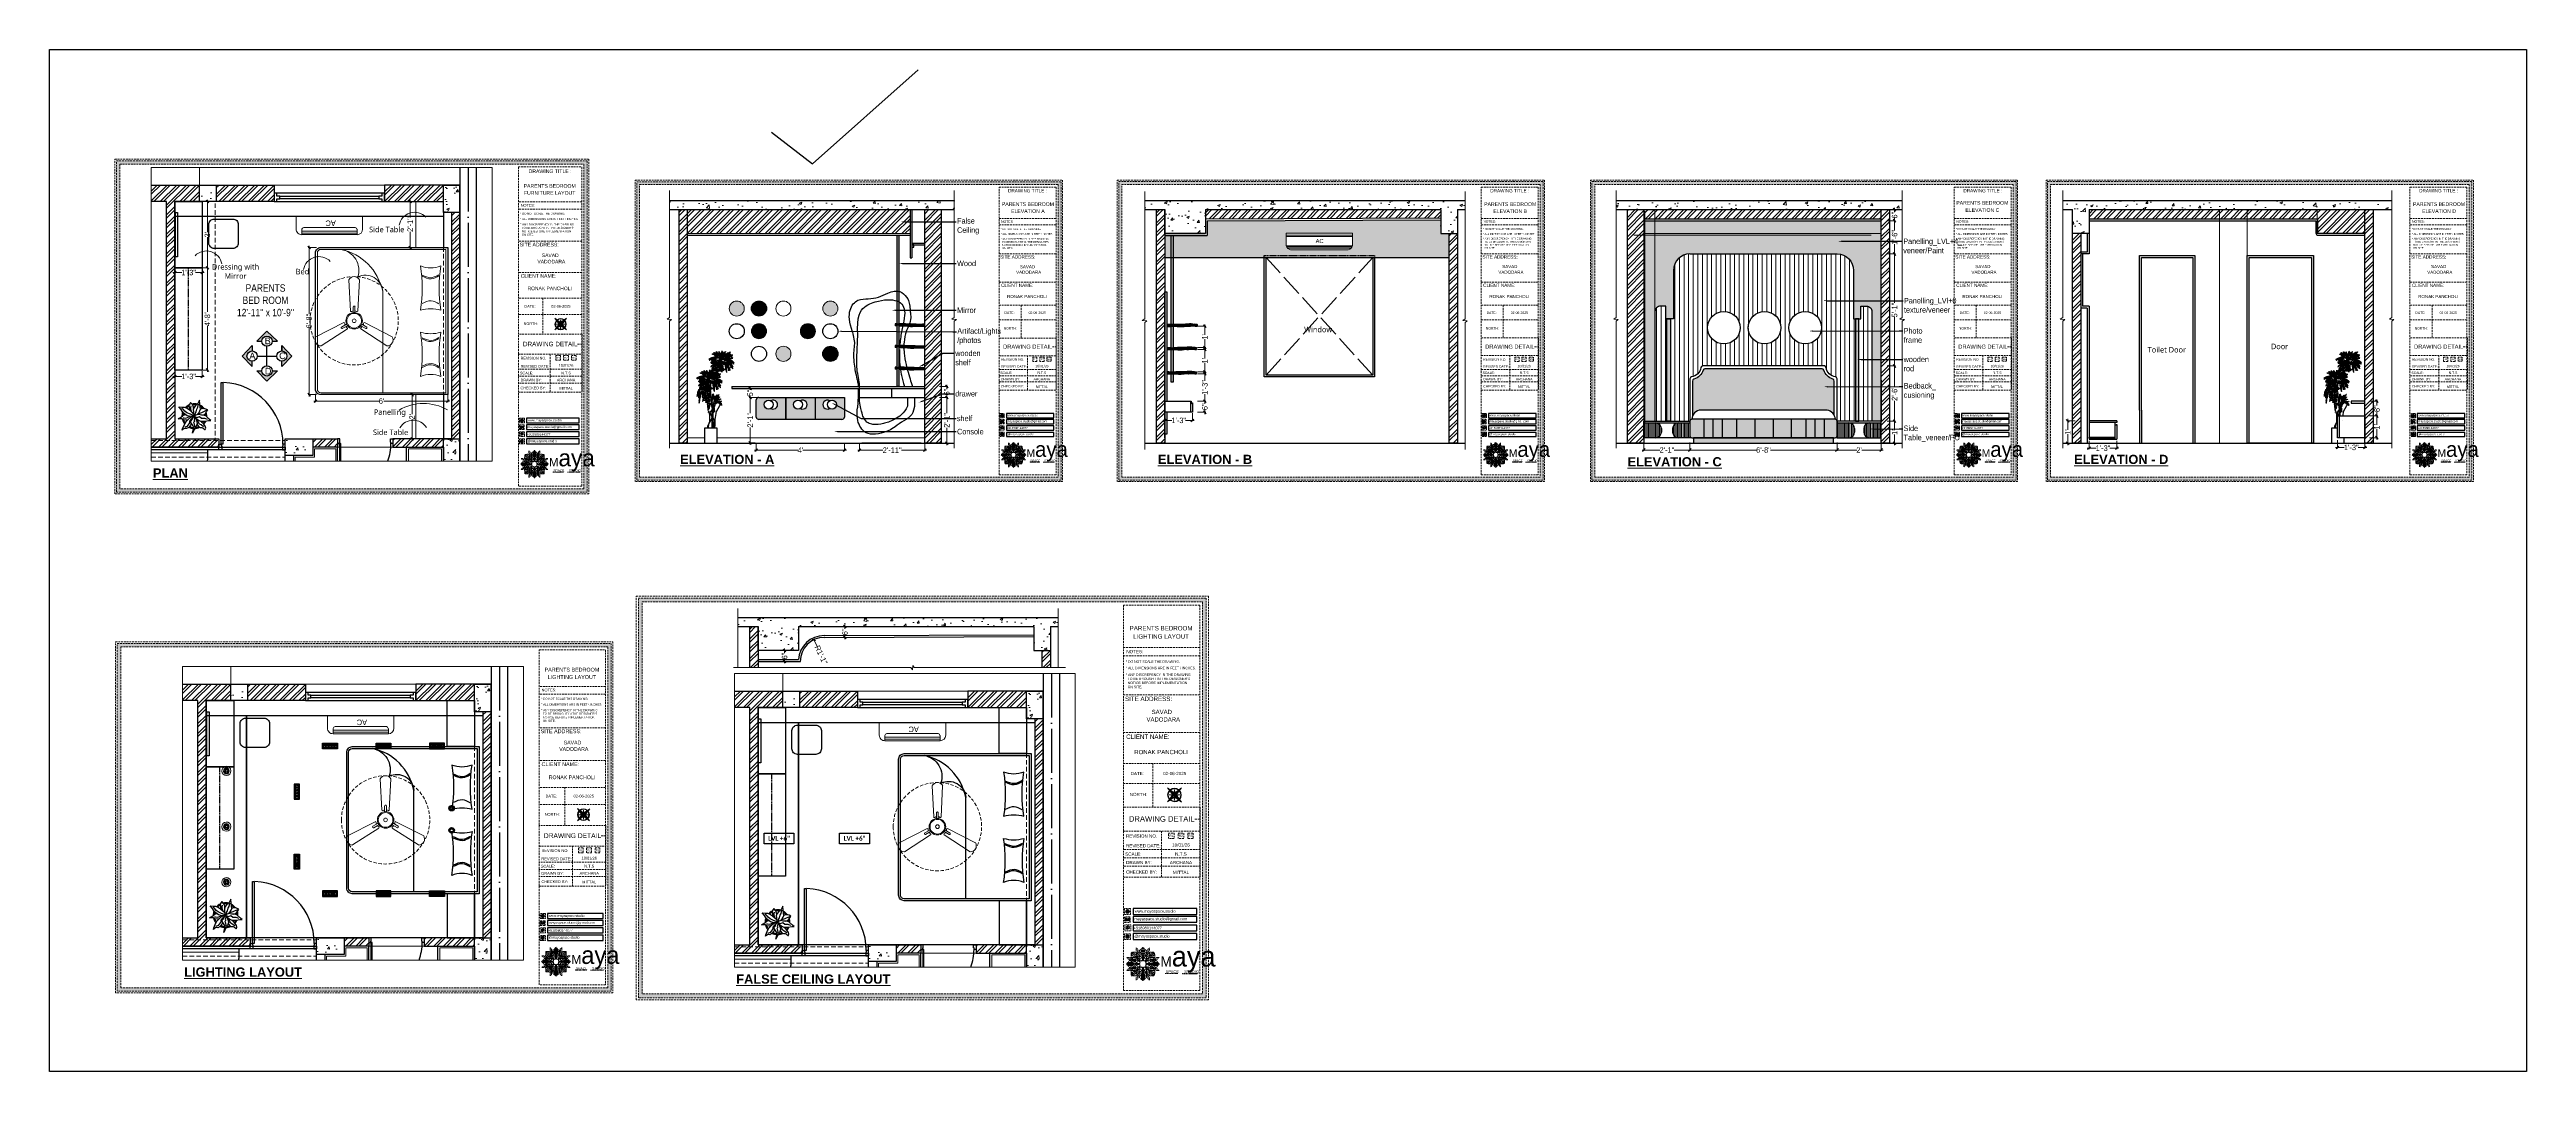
# Model space of a CAD drawing. Header units: millimetres. Extents: x 56222 to 3066687, y -650199 to -121287.
# Drawn here: x 133757 to 135103, y -183937 to -183381 of the extents above; entities that cross this region are included whole.
import ezdxf
from ezdxf import colors
from ezdxf.entities.mleader import LeaderData, LeaderLine
from ezdxf.enums import TextEntityAlignment as Align
from ezdxf.math import Vec2, Vec3

# ---------------------------------------------------------------- set-up
doc = ezdxf.new("R2010")
doc.units = ezdxf.units.MM
doc.header["$MEASUREMENT"] = 0
doc.header["$PDMODE"] = 35
for name, pattern in [('ACAD_ISO02W100', [15, 12, -3]), ('ACAD_ISO04W100', [30, 24, -3, 0, -3]), ('DASHED', [0.75, 0.5, -0.25]), ('DASHED2', [0.375, 0.25, -0.125]), ('DASHEDX2', [1.5, 1, -0.5])]:
    doc.linetypes.add(name, pattern=pattern)
doc.layers.get('Defpoints').update_dxf_attribs({"color": 220})
for name, color, linetype in [('AR DOOR', 40, 'Continuous'), ('AR ELE-5', 134, 'Continuous'), ('AR HATCH-7', 7, 'Continuous'), ('Labels and Texts', 8, 'Continuous')]:
    doc.layers.add(name, color=color, linetype=linetype)
for name, color, linetype, lineweight in [('COLUMN', 1, 'Continuous', 30), ('DIM.', 250, 'Continuous', 13), ('dim05', 1, 'Continuous', 13), ('Dimension', 10, 'DASHEDX2', 20), ('el', 7, 'Continuous', 20), ('Electrical', 84, 'Continuous', 30), ('ELEVATION', 250, 'Continuous', 9), ('FIRST FLOOR ( TEXT )', 7, 'Continuous', 9), ('FUR1', 22, 'Continuous', 0), ('FURNI', 25, 'Continuous', 5), ('FURNITURE', 32, 'Continuous', 9), ('furniture dimensions', 1, 'DASHED', 0), ('FURNITURE-1', 252, 'Continuous', 13), ('glass', 132, 'Continuous', 20), ('GROUND FLOOR', 7, 'Continuous', 9), ('GROUND FLOOR  ( HATCH )', 251, 'Continuous', 9), ('GROUND FLOOR  ( PLINE )', 251, 'Continuous', 30), ('Labelling', 1, 'Continuous', 25), ('NAME PLATE', 7, 'Continuous', 25), ('SECTION ( HATCH  )', 252, 'Continuous', 9), ('SECTION ( SLAB PLine )', 104, 'Continuous', 30), ('Text', 7, 'Continuous', 15), ('title block', 7, 'Continuous', 9), ('wall', 7, 'Continuous', 30), ('X_PLOT', 1, 'Continuous', 9), ('XX~SLAB ( BEAM )~ ( DIM )', 7, 'Continuous', 9)]:
    doc.layers.add(name, color=color, linetype=linetype, lineweight=lineweight)
doc.layers.add('XX~SLAB ( PLINE )', color=251, linetype='Continuous', plot=False)
doc.styles.add('Arial', font='arial.ttf')
doc.styles.add('century g', font='GOTHIC.TTF')
doc.styles.add('KATHA', font='swissc.ttf')
doc.styles.get("Standard").update_dxf_attribs({"font": 'arial.ttf', "height": 6})
doc.styles.add('style4', font='ARIALN.TTF')
doc.styles.add('TEXT', font='eurr____.ttf')
doc.dimstyles.new('Archana', dxfattribs={"dimtxt": 2, "dimasz": 0.75, "dimexe": 0.5, "dimexo": 0.5, "dimgap": 0, "dimtad": 0, "dimzin": 0, "dimdsep": 46, "dimlunit": 4, "dimtxsty": 'century g', "dimblk": 'OBLIQUE', "dimcen": 0, "dimdle": 1, "dimclrd": 256, "dimclre": 256, "dimclrt": 256, "dimadec": 0, "dimazin": 0, "dimtfac": 1, "dimtofl": 0, "dimtmove": 1, "dimatfit": 3, "dimfxl": 1, "dimfxlon": 1, "dimtolj": 1, "dimtzin": 0, "dimlwd": -1, "dimlwe": -1, "dimarcsym": 0})
pattern_1 = [(45, (1645.3287, -95.8106), (-2.65165043, 2.65165043), []), (45, (1647.0965, -95.8106), (-2.65165043, 2.65165043), [])]
pattern_2 = [(50, (0, 0), (14.34520365, -1.2550427), [1.5, -16.5]), (355, (0, 0), (-2.7750267, 15.0438427), [1.2, -13.2]), (100.4514445, (1.195, -0.105), (11.5701769, 13.7887998), [1.2748038, -14.0228422]), (46.1842, (0, 4), (21.3448266, -3.3103856), [2.25, -24.75]), (96.635635, (1.779, 3.724), (18.693239, 19.482372), [1.9122068, -21.0342752]), (351.184164, (0, 4), (18.693239, 19.482372), [1.8, -19.8]), (21, (2, 3), (11.93814104, -8.0523778), [1.5, -16.5]), (326, (2, 3), (4.8663066, 14.5030009), [1.2, -13.2]), (71.451445, (2.995, 2.329), (16.8044475, 6.45062306), [1.2748038, -14.0228422]), (37.5, (0, 0), (0.24319711, 6.65787708), [0, -13.04, 0, -13.4, 0, -13.25]), (7.5, (0, 0), (5.26139075, 7.88823424), [0, -7.64, 0, -12.74, 0, -5.05]), (327.5, (-4.46, 0), (10.67644872, -0.45109743), [0, -5, 0, -15.6, 0, -20.7]), (317.5, (-6.46, 0), (11.6637234, 2.00209965), [0, -6.5, 0, -10.36, 0, -14.7])]
pattern_3 = [(45, (5.4117, 0), (-2.65165043, 2.65165043), []), (45, (7.1795, 0), (-2.65165043, 2.65165043), [])]
pattern_4 = [(90, (382.88185, 364.9865), (-0.75, 0), [])]
pattern_5 = [(45, (17.031, -271.3867), (-2.65165043, 2.65165043), []), (45, (18.799, -271.3867), (-2.65165043, 2.65165043), [])]
pattern_6 = [(50, (17.031, -271.387), (14.34520365, -1.2550427), [1.5, -16.5]), (355, (17.031, -271.387), (-2.7750267, 15.0438427), [1.2, -13.2]), (100.4514445, (18.226, -271.491), (11.5701769, 13.7887998), [1.2748038, -14.0228422]), (46.1842, (17.031, -267.387), (21.3448266, -3.3103856), [2.25, -24.75]), (96.635635, (18.81, -267.663), (18.693239, 19.482372), [1.9122068, -21.0342752]), (351.184164, (17.03, -267.387), (18.693239, 19.482372), [1.8, -19.8]), (21, (19.031, -268.387), (11.93814104, -8.0523778), [1.5, -16.5]), (326, (19.031, -268.387), (4.8663066, 14.5030009), [1.2, -13.2]), (71.451445, (20.026, -269.058), (16.8044475, 6.45062306), [1.2748038, -14.0228422]), (37.5, (17.031, -271.3867), (0.24319711, 6.65787708), [0, -13.04, 0, -13.4, 0, -13.25]), (7.5, (17.031, -271.387), (5.26139075, 7.88823424), [0, -7.64, 0, -12.74, 0, -5.05]), (327.5, (12.571, -271.3867), (10.67644872, -0.45109743), [0, -5, 0, -15.6, 0, -20.7]), (317.5, (10.571, -271.387), (11.6637234, 2.00209965), [0, -6.5, 0, -10.36, 0, -14.7])]
pattern_7 = [(45, (317.0566, -275.161), (-2.65165043, 2.65165043), []), (45, (318.8244, -275.161), (-2.65165043, 2.65165043), [])]
pattern_8 = [(50, (317.057, -275.161), (14.34520365, -1.2550427), [1.5, -16.5]), (355, (317.057, -275.161), (-2.7750267, 15.0438427), [1.2, -13.2]), (100.4514445, (318.252, -275.266), (11.5701769, 13.7887998), [1.2748038, -14.0228422]), (46.1842, (317.057, -271.161), (21.3448266, -3.3103856), [2.25, -24.75]), (96.635635, (318.835, -271.437), (18.693239, 19.482372), [1.9122068, -21.0342752]), (351.184164, (317.057, -271.16), (18.693239, 19.482372), [1.8, -19.8]), (21, (319.057, -272.161), (11.93814104, -8.0523778), [1.5, -16.5]), (326, (319.057, -272.161), (4.8663066, 14.5030009), [1.2, -13.2]), (71.451445, (320.051, -272.832), (16.8044475, 6.45062306), [1.2748038, -14.0228422]), (37.5, (317.0566, -275.161), (0.24319711, 6.65787708), [0, -13.04, 0, -13.4, 0, -13.25]), (7.5, (317.0566, -275.161), (5.26139075, 7.88823424), [0, -7.64, 0, -12.74, 0, -5.05]), (327.5, (312.5966, -275.161), (10.67644872, -0.45109743), [0, -5, 0, -15.6, 0, -20.7]), (317.5, (310.597, -275.161), (11.6637234, 2.00209965), [0, -6.5, 0, -10.36, 0, -14.7])]
pattern_9 = [(45, (-14.3605, 0), (-2.65165043, 2.65165043), []), (45, (-12.5927, 0), (-2.65165043, 2.65165043), [])]

# ---------------------------------------------------------------- blocks, each defined once
blk = doc.blocks.new('ARPLS010')
at = {"linetype": 'ByBlock'}
for p, q in [((-0.469, 0.226), (-0.643, 0.216)), ((-0.643, 0.216), (-0.485, 0.134)), ((-0.359, 0.148), (-0.49, 0.172)), ((-0.485, 0.134), (-0.433, 0.051)), ((-0.362, 0.24), (-0.469, 0.226)), ((-0.433, 0.051), (-0.349, -0.011)), ((-0.278, 0.254), (-0.362, 0.24)), ((-0.287, 0.106), (-0.359, 0.148)), ((-0.295, 0.42), (-0.302, 0.309)), ((-0.302, 0.309), (-0.276, 0.258)), ((-0.278, 0.467), (-0.295, 0.42)), ((-0.18, 0.073), (-0.287, 0.106)), ((-0.248, 0.54), (-0.278, 0.467)), ((-0.21, 0.227), (-0.278, 0.254)), ((-0.182, 0.493), (-0.248, 0.54)), ((-0.222, 0.484), (-0.164, 0.347)), ((-0.132, 0.18), (-0.21, 0.227)), ((-0.125, 0.459), (-0.182, 0.493)), ((-0.111, 0.036), (-0.18, 0.073)), ((-0.164, 0.347), (-0.139, 0.295)), ((-0.139, 0.295), (-0.08, 0.131)), ((-0.063, 0.111), (-0.132, 0.18)), ((-0.072, 0.404), (-0.125, 0.459)), ((-0.013, 0.022), (-0.111, 0.036)), ((-0.084, -0.034), (0.007, 0.018)), ((0.003, 0.011), (-0.076, -0.16)), ((-0.038, 0.302), (-0.072, 0.404)), ((-0.049, 0.232), (-0.065, 0.135)), ((-0.065, 0.135), (-0.024, 0.018)), ((-0.044, 0.336), (-0.049, 0.232)), ((-0.013, 0.459), (-0.044, 0.336)), ((-0.024, 0.018), (0.009, 0.005)), ((0.121, 0.605), (-0.013, 0.459)), ((0.006, -0.002), (0.068, 0.032)), ((0.007, 0.018), (0.02, -0.121)), ((0.009, 0.005), (0.056, 0.114)), ((0.015, 0.209), (0.08, 0.288)), ((0.056, 0.114), (0.015, 0.209)), ((0.017, -0.002), (0.091, 0.009)), ((0.068, 0.032), (0.16, 0.165)), ((0.077, 0.412), (0.091, 0.447)), ((0.082, 0.358), (0.077, 0.412)), ((0.08, 0.288), (0.082, 0.358)), ((0.088, 0.065), (0.187, 0.091)), ((0.091, 0.447), (0.125, 0.522)), ((0.091, 0.009), (0.173, -0.011)), ((0.179, 0.666), (0.121, 0.605)), ((0.227, 0.157), (0.132, 0.131)), ((0.16, 0.165), (0.204, 0.254)), ((0.173, -0.011), (0.212, 0.004)), ((0.174, 0.573), (0.179, 0.666)), ((0.2, 0.432), (0.174, 0.573)), ((0.187, 0.091), (0.297, 0.116)), ((0.203, 0.352), (0.2, 0.432)), ((0.204, 0.254), (0.203, 0.352)), ((0.212, 0.004), (0.252, -0.03)), ((0.252, 0.313), (0.216, 0.287)), ((0.318, 0.213), (0.227, 0.157)), ((0.33, 0.38), (0.252, 0.313)), ((0.297, 0.116), (0.408, 0.071)), ((0.309, 0.109), (0.368, 0.128)), ((0.309, -0.01), (0.43, 0.006)), ((0.356, 0.269), (0.318, 0.213)), ((0.409, 0.44), (0.33, 0.38)), ((0.425, 0.373), (0.356, 0.269)), ((0.368, 0.128), (0.432, 0.176)), ((0.408, 0.071), (0.482, 0.024)), ((0.484, 0.459), (0.409, 0.44)), ((0.432, 0.176), (0.459, 0.236)), ((0.459, 0.303), (0.485, 0.354)), ((0.459, 0.236), (0.459, 0.303)), ((0.482, 0.024), (0.689, -0.072)), ((0.542, 0.434), (0.484, 0.459)), ((0.485, 0.354), (0.533, 0.42)), ((0.533, 0.42), (0.542, 0.434)), ((-0.464, -0.073), (-0.558, -0.152)), ((-0.558, -0.152), (-0.517, -0.172)), ((-0.517, -0.172), (-0.447, -0.216)), ((-0.366, -0.036), (-0.464, -0.073)), ((-0.447, -0.216), (-0.363, -0.202)), ((-0.336, -0.142), (-0.413, -0.121)), ((-0.382, -0.625), (-0.368, -0.496)), ((-0.269, -0.533), (-0.382, -0.625)), ((-0.368, -0.496), (-0.363, -0.408)), ((-0.306, -0.033), (-0.366, -0.036)), ((-0.363, -0.202), (-0.263, -0.2)), ((-0.363, -0.408), (-0.318, -0.29)), ((-0.349, -0.011), (-0.256, -0.05)), ((-0.269, -0.135), (-0.336, -0.142)), ((-0.318, -0.29), (-0.259, -0.2)), ((-0.287, -0.45), (-0.314, -0.498)), ((-0.199, -0.38), (-0.287, -0.45)), ((-0.193, -0.113), (-0.269, -0.135)), ((-0.141, -0.446), (-0.269, -0.533)), ((-0.259, -0.2), (-0.168, -0.1)), ((-0.256, -0.05), (-0.185, -0.038)), ((-0.138, -0.304), (-0.199, -0.38)), ((-0.185, -0.038), (-0.114, -0.046)), ((-0.168, -0.1), (-0.084, -0.034)), ((-0.017, -0.291), (-0.141, -0.446)), ((-0.076, -0.16), (-0.138, -0.304)), ((-0.114, -0.046), (-0.093, -0.036)), ((-0.042, -0.432), (-0.071, -0.352)), ((0.002, -0.48), (-0.042, -0.432)), ((0.02, -0.121), (-0.017, -0.291)), ((0.104, -0.646), (0.002, -0.48)), ((0.059, -0.27), (0.005, -0.185)), ((0.01, -0.014), (0.017, -0.002)), ((0.078, -0.064), (0.01, -0.014)), ((0.016, -0.023), (0.116, -0.122)), ((0.07, -0.179), (0.018, -0.1)), ((0.08, -0.342), (0.059, -0.27)), ((0.064, -0.446), (0.066, -0.407)), ((0.066, -0.407), (0.08, -0.342)), ((0.121, -0.239), (0.07, -0.179)), ((0.138, -0.083), (0.078, -0.064)), ((0.106, -0.5), (0.104, -0.646)), ((0.15, -0.445), (0.106, -0.5)), ((0.116, -0.122), (0.201, -0.195)), ((0.184, -0.299), (0.121, -0.239)), ((0.197, -0.135), (0.138, -0.083)), ((0.141, -0.261), (0.16, -0.336)), ((0.16, -0.336), (0.15, -0.445)), ((0.252, -0.362), (0.184, -0.299)), ((0.283, -0.123), (0.197, -0.135)), ((0.201, -0.195), (0.272, -0.198)), ((0.252, -0.03), (0.309, -0.01)), ((0.376, -0.416), (0.252, -0.362)), ((0.272, -0.198), (0.311, -0.225)), ((0.277, -0.114), (0.357, -0.156)), ((0.37, -0.064), (0.283, -0.123)), ((0.311, -0.225), (0.415, -0.304)), ((0.357, -0.156), (0.455, -0.226)), ((0.462, -0.021), (0.37, -0.064)), ((0.502, -0.472), (0.376, -0.416)), ((0.415, -0.304), (0.447, -0.388)), ((0.455, -0.226), (0.503, -0.317)), ((0.689, -0.072), (0.462, -0.021)), ((0.503, -0.317), (0.494, -0.398)), ((0.494, -0.398), (0.528, -0.452)), ((0.567, -0.494), (0.502, -0.472)), ((0.528, -0.452), (0.567, -0.494))]:
    blk.add_line(p, q, dxfattribs=at)
for radius, start, end in [(0.5, 164.9216, 191.03024), (0.458, 169.9629, 188.65169), (0.5, 126.2799, 152.70421), (0.458, 130.7647, 148.97893), (0.5, 87.23669, 107.91539), (0.458, 91.65963, 104.07841), (0.5, 49.07911, 67.03241), (0.458, 49.84606, 63.97637), (0.458, 5.05171, 21.91083), (0.5, 1.37819, 25.75649), (0.5, 205.1623, 226.32036), (0.458, 207.23198, 224.08187), (0.5, 249.55297, 272.4234), (0.458, 252.85225, 267.71102), (0.5, 283.53242, 308.87117), (0.458, 289.26599, 306.11067), (0.458, 334.56254, 357.15322), (0.5, 333.69908, 357.5577)]:
    blk.add_arc((0, 0), radius, start, end, dxfattribs=at)
blk = doc.blocks.new('*U20')
for points in [[(0, 0), (0, 1120), (30, 1120), (30, 0)], [(-40, 0), (0, 0), (0, -30), (10, -30), (10, -100), (-40, -100)], [(1160, 0), (1120, 0), (1120, -30), (1110, -30), (1110, -100), (1160, -100)]]:
    blk.add_lwpolyline(points, close=True)
at = {"layer": 'AR ELE-5', "linetype": 'ByBlock', "ltscale": 15}
blk.add_arc((-2, -1), 1122, 0.0347, 87.627, dxfattribs=at)
blk = doc.blocks.new('fan')
at = {"layer": 'Electrical', "lineweight": 15, "ltscale": 20}
for p, q in [((3300835.3, -509900.8), (3300836.5, -509923.4)), ((3300841.8, -509923.4), (3300843, -509900.8)), ((3300838.5, -509924.6), (3300838.5, -509920.2)), ((3300839.8, -509920.3), (3300839.8, -509924.6)), ((3300831.7, -509931.8), (3300811.5, -509942.1)), ((3300815.3, -509948.7), (3300834.3, -509936.4)), ((3300829.9, -509935.1), (3300833.6, -509932.9)), ((3300834.3, -509934.1), (3300830.6, -509936.2)), ((3300847.7, -509936.2), (3300844, -509934.1)), ((3300844, -509936.4), (3300863, -509948.7)), ((3300844.6, -509932.9), (3300848.4, -509935.1)), ((3300866.8, -509942.1), (3300846.6, -509931.8))]:
    blk.add_line(p, q, dxfattribs=at)
at = {"layer": 'Electrical', "linetype": 'DASHED', "lineweight": 15, "ltscale": 5}
blk.add_circle((3300839.1, -509930.5), 32, dxfattribs=at)
at = {"layer": 'Electrical', "lineweight": 15, "ltscale": 20}
for centre, major_axis, start_param, end_param in [((3300839.1, -509902.9), (3.12, 3.12), -0.272136, 1.842967), ((3300839.1, -509930.5), (4.24, -4.24), 3.14161, 9.424795), ((3300839.1, -509930.5), (3.77, -3.77), 1.749190548672175e-05, 6.283202799085073), ((3300837.1, -509923.1), (0.51, 0.51), 2.863014, 4.257784), ((3300839.1, -509926.4), (2.27, -2.27), 2.565057, 2.951308), ((3300839.1, -509920.5), (0.501, 0.501), -0.465536, 1.983618), ((3300839.1, -509926.4), (2.27, 2.27), 0.19032, 0.57657), ((3300841.2, -509923.1), (0.51, -0.51), 5.167028, 6.561799), ((3300815.3, -509944.3), (3.12, -3.12), 3.393055, 5.508159), ((3300830.5, -509935.5), (0.501, -0.501), 3.199655, 5.648809), ((3300831.7, -509932.5), (0.51, -0.51), 0.978238, 2.373008), ((3300835.6, -509932.6), (2.27, -2.27), 3.855511, 4.241762), ((3300835.6, -509932.6), (2.27, -2.27), 4.659452, 5.045703), ((3300833.7, -509936), (0.51, 0.51), -1.325776, 0.068994), ((3300839.1, -509930.5), (0.943, 0.943), 1.570814, 7.853999), ((3300844.6, -509936), (0.51, -0.51), 3.072633, 4.467404), ((3300842.7, -509932.6), (2.27, 2.27), 4.37911, 4.765361), ((3300842.7, -509932.6), (2.27, 2.27), 5.183051, 5.569301), ((3300846.6, -509932.5), (0.51, -0.51), 2.339416, 3.734186), ((3300847.8, -509935.5), (0.501, 0.501), 3.723254, 6.172408), ((3300863, -509944.3), (3.12, -3.12), 5.48745, 7.602554)]:
    blk.add_ellipse(centre, major_axis=major_axis, ratio=1, start_param=start_param, end_param=end_param, dxfattribs=at)
blk = doc.blocks.new('ac paln')
at = {"layer": 'Electrical', "lineweight": 15}
for p, q in [((389238.7, -37646.4), (389238.7, -37610.3)), ((389238.7, -37610.3), (389245.7, -37610.3)), ((389244.8, -37642.3), (389244.8, -37614.4)), ((389245.8, -37613.3), (389248.7, -37613.3)), ((389246.8, -37643.4), (389246.8, -37613.3)), ((389247.8, -37643.4), (389247.8, -37613.3)), ((389248.7, -37613.3), (389248.7, -37643.4)), ((389248.7, -37643.4), (389248.7, -37613.3)), ((389245.7, -37646.4), (389238.7, -37646.4)), ((389245.8, -37643.4), (389248.7, -37643.4)), ((389248.7, -37643.4), (389248.7, -37643.4))]:
    blk.add_line(p, q, dxfattribs=at)
for centre, start, end in [((389245.7, -37613.3), 0, 90), ((389245.7, -37643.4), 270, 0)]:
    blk.add_arc(centre, 3.01, start, end, dxfattribs=at)
at = {"layer": 'Electrical', "lineweight": 15, "extrusion": (0, 0, -1)}
for centre, start_param, end_param in [((389245.8, -37614.4), -0.785398, 0.785398), ((389245.8, -37642.3), 3.926991, 5.497787)]:
    blk.add_ellipse(centre, major_axis=(-0.71, 0.71), ratio=1, start_param=start_param, end_param=end_param, dxfattribs=at)
at = {"layer": 'Text', "style": 'TEXT'}
blk.add_text('AC', height=3, rotation=270, dxfattribs=at).set_placement((389241, -37624.9))
blk = doc.blocks.new('zw$7A8B')
at = {"layer": 'Electrical', "lineweight": 9}
for p, q in [((0, 12), (0, 2.9)), ((0.3, 2.1), (47.7, 2.1)), ((0.8, 1.2), (47.2, 1.2)), ((3, 0), (45, 0))]:
    blk.add_line(p, q, dxfattribs=at)
at = {"layer": 'Electrical', "lineweight": 9, "ltscale": 2}
for p, q in [((0, 12), (48, 12)), ((0, 2.9), (0, 12)), ((48, 2.9), (0, 2.9)), ((48, 12), (48, 2.9))]:
    blk.add_line(p, q, dxfattribs=at)
at = {"layer": 'Electrical', "lineweight": 9, "ltscale": 15}
for p, q in [((0, 10.7), (48, 10.7)), ((0, 9.5), (48, 9.5))]:
    blk.add_line(p, q, dxfattribs=at)
at = {"layer": 'Electrical', "lineweight": 9}
for centre, start, end in [((3.6, 3.6), 191.5479, 261.1486), ((44.4, 3.6), 278.8514, 348.4521)]:
    blk.add_arc(centre, 3.68, start, end, dxfattribs=at)
at = {"layer": 'Electrical', "ltscale": 10, "insert": (21.3, 7.8), "char_height": 2.93, "width": 6.705, "attachment_point": 1}
blk.add_mtext('AC', dxfattribs=at)
blk = doc.blocks.new('FSFSF')
at = {"color": 42, "lineweight": 5, "true_color": 0xe0ac11}
for p, q in [((28587.7, 131.2), (28591.1, 131.2)), ((28589.8, 129.1), (28587.7, 131.2)), ((28589.8, 129.1), (28599.3, 129.1)), ((28597.5, 124.8), (28591.1, 131.2)), ((28593.2, 131.5), (28593.5, 137.7)), ((28593.2, 131.5), (28601.7, 122.7)), ((28601.2, 130.2), (28593.2, 131.5)), ((28593.4, 135), (28594.6, 136.1)), ((28593.4, 135), (28597.6, 130.8)), ((28599.8, 138.1), (28593.5, 137.7)), ((28595.1, 136.7), (28594.5, 136.7)), ((28594.6, 136.1), (28594.6, 136.7)), ((28605.2, 125), (28594.6, 136.1)), ((28596.2, 137.9), (28595.1, 136.7)), ((28606.3, 126.1), (28595.1, 136.7)), ((28596.2, 137.9), (28600.5, 133.6)), ((28599.3, 126.5), (28599.3, 129.1)), ((28599.8, 138.1), (28608.6, 129.6)), ((28601, 130), (28599.8, 138.1)), ((28600, 143.5), (28600, 140.2)), ((28602.1, 141.4), (28600, 143.5)), ((28606.5, 133.8), (28600, 140.2)), ((28605.9, 129.2), (28601, 130)), ((28602.1, 125.4), (28601.2, 130.2)), ((28602.1, 141.4), (28602.1, 132)), ((28604.7, 132), (28602.1, 132)), ((28603.9, 139.7), (28608.6, 144.1)), ((28603.9, 126.6), (28603.9, 139.7)), ((28603.9, 139.7), (28608.6, 133)), ((28606.5, 133.8), (28604.7, 132)), ((28605.9, 129.2), (28608.6, 133)), ((28606.3, 126.1), (28608.6, 128.3)), ((28607.9, 142.2), (28606.6, 142.2)), ((28606.6, 142.2), (28606.6, 135.8)), ((28607.9, 142.2), (28608.6, 142.8)), ((28607.9, 142.2), (28607.9, 126.6)), ((28607.9, 128.9), (28608.6, 129.6)), ((28607.9, 128.9), (28608.6, 128.3)), ((28613.3, 139.7), (28608.6, 144.1)), ((28609.3, 142.2), (28608.6, 142.8)), ((28613.3, 139.7), (28608.6, 133)), ((28617.4, 138.1), (28608.6, 129.6)), ((28611.3, 129.2), (28608.6, 133)), ((28609.3, 128.9), (28608.6, 129.6)), ((28609.3, 128.9), (28608.6, 128.3)), ((28610.9, 126.1), (28608.6, 128.3)), ((28609.3, 142.2), (28609.3, 126.6)), ((28609.3, 142.2), (28610.6, 142.2)), ((28610.6, 142.2), (28610.6, 135.8)), ((28610.7, 133.8), (28617.1, 140.2)), ((28610.7, 133.8), (28612.4, 132)), ((28610.9, 126.1), (28622, 136.7)), ((28611.3, 129.2), (28616.1, 130)), ((28612, 125), (28622.6, 136.1)), ((28612.4, 132), (28615, 132)), ((28613.3, 126.6), (28613.3, 139.7)), ((28615, 141.4), (28617.1, 143.5)), ((28615, 141.4), (28615, 132)), ((28615.1, 125.4), (28615.9, 130.2)), ((28624, 131.5), (28615.5, 122.7)), ((28615.9, 130.2), (28624, 131.5)), ((28616.1, 130), (28617.4, 138.1)), ((28620.9, 137.9), (28616.7, 133.6)), ((28617.1, 143.5), (28617.1, 140.2)), ((28617.4, 138.1), (28623.6, 137.7)), ((28627.3, 129.1), (28617.9, 129.1)), ((28617.9, 126.5), (28617.9, 129.1)), ((28623.8, 135), (28619.6, 130.8)), ((28619.7, 124.8), (28626.1, 131.2)), ((28620.9, 137.9), (28622, 136.7)), ((28622, 136.7), (28622.6, 136.7)), ((28622.6, 136.1), (28622.6, 136.7)), ((28623.8, 135), (28622.6, 136.1)), ((28624, 131.5), (28623.6, 137.7)), ((28629.5, 131.2), (28626.1, 131.2)), ((28627.3, 129.1), (28629.5, 131.2)), ((28591.6, 127.4), (28587.2, 122.7)), ((28591.6, 117.9), (28587.2, 122.7)), ((28589.8, 116.2), (28587.7, 114.1)), ((28587.7, 114.1), (28591.1, 114.1)), ((28589, 123.3), (28588.4, 122.7)), ((28589, 122), (28588.4, 122.7)), ((28589, 123.3), (28589, 124.7)), ((28589, 124.7), (28595.4, 124.7)), ((28589, 123.3), (28604.7, 123.3)), ((28589, 122), (28604.7, 122)), ((28589, 122), (28589, 120.7)), ((28589, 120.7), (28595.4, 120.7)), ((28589.8, 116.2), (28599.3, 116.2)), ((28597.5, 120.5), (28591.1, 114.1)), ((28604.7, 127.4), (28591.6, 127.4)), ((28591.6, 127.4), (28598.2, 122.7)), ((28591.6, 117.9), (28598.2, 122.7)), ((28604.7, 117.9), (28591.6, 117.9)), ((28593.2, 113.9), (28601.7, 122.7)), ((28601.2, 115.1), (28593.2, 113.9)), ((28593.2, 113.9), (28593.5, 107.6)), ((28593.4, 110.3), (28597.6, 114.5)), ((28593.4, 110.3), (28594.6, 109.2)), ((28599.8, 107.2), (28593.5, 107.5)), ((28595.1, 108.5), (28594.5, 108.5)), ((28605.2, 120.4), (28594.6, 109.2)), ((28594.6, 109.2), (28594.6, 108.6)), ((28606.3, 119.1), (28595.1, 108.5)), ((28596.2, 107.4), (28595.1, 108.5)), ((28596.2, 107.4), (28600.5, 111.6)), ((28597.5, 124.8), (28599.3, 126.5)), ((28597.5, 120.5), (28599.3, 118.8)), ((28602.1, 125.4), (28598.2, 122.7)), ((28602.1, 119.9), (28598.2, 122.7)), ((28599.3, 118.8), (28599.3, 116.2)), ((28599.8, 107.2), (28608.6, 115.7)), ((28601, 115.2), (28599.8, 107.2)), ((28606.5, 111.5), (28600, 105.1)), ((28600, 101.7), (28600, 105.1)), ((28602.1, 103.8), (28600, 101.7)), ((28605.9, 116), (28601, 115.2)), ((28602.1, 119.9), (28601.2, 115.1)), ((28602.3, 123.3), (28601.7, 122.7)), ((28602.3, 122), (28601.7, 122.7)), ((28602.1, 103.8), (28602.1, 113.3)), ((28604.7, 113.3), (28602.1, 113.3)), ((28602.3, 123.3), (28603, 122.7)), ((28602.3, 122), (28603, 122.7)), ((28605.2, 125), (28603, 122.7)), ((28605.2, 120.4), (28603, 122.7)), ((28603.7, 126.5), (28603.7, 127.4)), ((28604.7, 126.5), (28603.7, 126.5)), ((28604.7, 118.8), (28603.7, 118.8)), ((28603.7, 118.8), (28603.7, 117.9)), ((28604.7, 127.6), (28603.9, 127.6)), ((28607.9, 126.6), (28603.9, 126.6)), ((28607.9, 118.6), (28603.9, 118.6)), ((28603.9, 118.6), (28603.9, 105.5)), ((28604.7, 117.7), (28603.9, 117.7)), ((28603.9, 105.5), (28608.6, 112.2)), ((28603.9, 105.5), (28608.6, 101.1)), ((28604.7, 126.6), (28604.7, 127.6)), ((28604.7, 123.3), (28604.7, 127.4)), ((28604.7, 122), (28604.7, 117.9)), ((28604.7, 118.6), (28604.7, 117.7)), ((28606.5, 111.5), (28604.7, 113.3)), ((28605.9, 116), (28608.6, 112.2)), ((28606.3, 119.1), (28608.6, 117)), ((28606.6, 103), (28606.6, 109.4)), ((28607.9, 103), (28606.6, 103)), ((28607.9, 103), (28607.9, 118.6)), ((28607.9, 116.3), (28608.6, 117)), ((28607.9, 116.3), (28608.6, 115.7)), ((28607.9, 103), (28608.6, 102.4)), ((28610.9, 119.1), (28608.6, 117)), ((28609.3, 116.3), (28608.6, 117)), ((28609.3, 116.3), (28608.6, 115.7)), ((28611.3, 116), (28608.6, 112.2)), ((28617.4, 107.2), (28608.6, 115.7)), ((28613.3, 105.5), (28608.6, 112.2)), ((28613.3, 105.5), (28608.6, 101.1)), ((28609.3, 103), (28608.6, 102.4)), ((28609.3, 126.6), (28613.3, 126.6)), ((28609.3, 118.6), (28613.3, 118.6)), ((28609.3, 103), (28609.3, 118.6)), ((28609.3, 103), (28610.6, 103)), ((28610.6, 103), (28610.6, 109.4)), ((28610.7, 111.5), (28612.4, 113.3)), ((28610.7, 111.5), (28617.1, 105.1)), ((28610.9, 119.1), (28622, 108.5)), ((28611.3, 116), (28616.1, 115.2)), ((28612, 125), (28614.2, 122.7)), ((28612, 120.4), (28614.2, 122.7)), ((28612, 120.4), (28622.6, 109.2)), ((28612.4, 113.3), (28615, 113.3)), ((28612.5, 126.6), (28612.5, 127.6)), ((28612.5, 127.6), (28613.3, 127.6)), ((28612.5, 123.3), (28612.5, 127.4)), ((28612.5, 127.4), (28625.6, 127.4)), ((28612.5, 126.5), (28613.5, 126.5)), ((28628.2, 123.3), (28612.5, 123.3)), ((28612.5, 122), (28612.5, 117.9)), ((28628.2, 122), (28612.5, 122)), ((28612.5, 118.8), (28613.5, 118.8)), ((28612.5, 118.6), (28612.5, 117.7)), ((28612.5, 117.9), (28625.6, 117.9)), ((28612.5, 117.7), (28613.3, 117.7)), ((28613.3, 118.6), (28613.3, 105.5)), ((28613.5, 126.5), (28613.5, 127.4)), ((28613.5, 118.8), (28613.5, 117.9)), ((28614.9, 123.3), (28614.2, 122.7)), ((28614.9, 122), (28614.2, 122.7)), ((28614.9, 123.3), (28615.5, 122.7)), ((28614.9, 122), (28615.5, 122.7)), ((28615, 103.8), (28615, 113.3)), ((28615, 103.8), (28617.1, 101.7)), ((28615.1, 125.4), (28619, 122.7)), ((28615.1, 119.9), (28619, 122.7)), ((28615.1, 119.9), (28615.9, 115.1)), ((28624, 113.9), (28615.5, 122.7)), ((28615.9, 115.1), (28624, 113.9)), ((28616.1, 115.2), (28617.4, 107.2)), ((28620.9, 107.4), (28616.7, 111.6)), ((28617.1, 101.7), (28617.1, 105.1)), ((28617.4, 107.2), (28623.6, 107.5)), ((28619.7, 124.8), (28617.9, 126.5)), ((28619.7, 120.5), (28617.9, 118.8)), ((28617.9, 118.8), (28617.9, 116.2)), ((28627.3, 116.2), (28617.9, 116.2)), ((28625.6, 127.4), (28619, 122.7)), ((28625.6, 117.9), (28619, 122.7)), ((28623.8, 110.3), (28619.6, 114.5)), ((28619.7, 120.5), (28626.1, 114.1)), ((28620.9, 107.4), (28622, 108.5)), ((28628.2, 124.7), (28621.8, 124.7)), ((28628.2, 120.7), (28621.8, 120.7)), ((28622, 108.5), (28622.6, 108.5)), ((28623.8, 110.3), (28622.6, 109.2)), ((28622.6, 109.2), (28622.6, 108.6)), ((28624, 113.9), (28623.6, 107.6)), ((28625.6, 127.4), (28630, 122.7)), ((28625.6, 117.9), (28630, 122.7)), ((28629.5, 114.1), (28626.1, 114.1)), ((28627.3, 116.2), (28629.5, 114.1)), ((28628.2, 123.3), (28628.2, 124.7)), ((28628.2, 123.3), (28628.8, 122.7)), ((28628.2, 122), (28628.8, 122.7)), ((28628.2, 122), (28628.2, 120.7))]:
    blk.add_line(p, q, dxfattribs=at)
blk = doc.blocks.new('hgwg')
at = {"layer": 'Dimension', "true_color": 0xd39e00}
h = blk.add_hatch(color=42, dxfattribs=at)
h.dxf.hatch_style = 1
h.paths.add_polyline_path([(27505.7, 45.1), (27494.3, 45.1), (27494.3, 44.9), (27505.7, 44.9)])
h = blk.add_hatch(color=42, dxfattribs=at)
h.dxf.hatch_style = 1
h.paths.add_polyline_path([(27523.3, 44.9), (27509.7, 44.9), (27509.7, 44.8), (27523.3, 44.8)])
at = {"layer": 'Dimension', "color": 42, "true_color": 0xd39e00}
for p, q in [((27494.3, 45.1), (27505.7, 45.1)), ((27494.3, 44.9), (27494.3, 45.1)), ((27494.3, 44.9), (27505.7, 44.9)), ((27505.7, 45.1), (27505.7, 44.9)), ((27509.7, 44.9), (27523.3, 44.9)), ((27509.7, 44.9), (27509.7, 44.8)), ((27509.7, 44.8), (27523.3, 44.8)), ((27523.3, 44.8), (27523.3, 44.9))]:
    blk.add_line(p, q, dxfattribs=at)
at = {"layer": 'Dimension', "color": 42, "true_color": 0xd39e00, "attachment_point": 1}
for s, width, insert, char_height in [('{\\fCinzel|b0|i0|c0|p2;\\H1.5x;M\\fAmsterdam One|b0|i0|c0|p2;\\H2x;aya}', 85.328, (27490.2, 69.2), 6), ('{\\fCinzel|b0|i0|c0|p0;SPACE     STUDIO}', 66.129, (27494.8, 47.9), 2.5)]:
    blk.add_mtext_dynamic_manual_height_columns(s, width=width, gutter_width=30, heights=[0], dxfattribs=dict(at, insert=insert, char_height=char_height))
blk = doc.blocks.new('aggerg')
at = {"layer": 'Dimension', "color": 42, "true_color": 0xd39e00}
blk.add_lwpolyline([(-1.4, 1.4), (1.4, 1.4), (1.4, -1.4), (-1.4, -1.4)], close=True, dxfattribs=at)
at = {"layer": 'NAME PLATE', "lineweight": 0, "insert": (0, 0.6), "char_height": 1.15, "width": 2.246, "attachment_point": 2, "style": 'Arial'}
blk.add_mtext('R3', dxfattribs=at)
blk = doc.blocks.new('QEGW4TG')
at = {"layer": 'Dimension', "true_color": 0x000000}
h = blk.add_hatch(color=18, dxfattribs=at)
h.dxf.hatch_style = 1
h.paths.add_polyline_path([(2.7, 1.9, 0.170513), (2.9, 2, 0.190337), (3.1, 2.2, 0.316231), (3.1, 2.3), (2.8, 2.4, 0.273721), (2.7, 2.3, 0.040749), (2.6, 2.3, -0.441282), (2.5, 2.2, -0.11828), (2.1, 2.6, -0.441282), (2.1, 2.7, 0.040749), (2.1, 2.8, 0.290083), (2.1, 2.9), (2, 3.2, 0.316231), (1.9, 3.2, 0.190337), (1.7, 3, 0.170513), (1.7, 2.7, 0.252784)], flags=0)
h.paths.add_polyline_path([(1.2, 2), (1, 1.3, 0.550912), (1.1, 1.2), (1.8, 1.4, 6.344125)])
h.paths.add_polyline_path([(1.8, 1.7), (1.4, 1.6), (1.5, 2, -9.071339)], flags=16)
h.paths.add_polyline_path([(3.1, 2.2, -0.17811), (2.9, 2, -0.170513), (2.7, 1.9, -0.252784), (1.7, 2.7, -0.170513), (1.7, 3, -0.17811), (1.9, 3.2, -0.370089), (2, 3.2), (2.1, 2.9, -0.307185), (2.1, 2.8, -0.041087), (2.1, 2.7, 0.321676), (2.1, 2.7, 0.126524), (2.6, 2.2, 0.312216), (2.6, 2.3, -0.041087), (2.7, 2.3, -0.290673), (2.8, 2.4), (3.1, 2.3, -0.370089)], flags=0)
h = blk.add_hatch(color=18, dxfattribs=at)
h.dxf.hatch_style = 1
h.paths.add_polyline_path([(2.8, 2.4, 0.273721), (2.7, 2.3, 0.040749), (2.6, 2.3, -0.441282), (2.5, 2.2, -0.11828), (2.1, 2.6, -0.441282), (2.1, 2.7, 0.040749), (2.1, 2.8, 0.290083), (2.1, 2.9), (2, 3.2, 0.316231), (1.9, 3.2, 0.190337), (1.7, 3, 0.170513), (1.7, 2.7, 0.252784), (2.7, 1.9, 0.170513), (2.9, 2, 0.190337), (3.1, 2.2, 0.316231), (3.1, 2.3)])
for p, q in [((1.2, 2), (1, 1.3)), ((1.1, 1.2), (1.8, 1.4)), ((1.5, 2), (1.4, 1.6)), ((1.4, 1.6), (1.8, 1.7)), ((2, 3.2), (2.1, 2.9)), ((3.1, 2.3), (2.8, 2.4))]:
    blk.add_line(p, q)
blk.add_lwpolyline([(0, 0), (4.7, 0), (4.7, 4.7), (0, 4.7)], close=True)
for centre, radius, start, end in [((1.1, 1.3), 0.0598, 164.8483, 282.1458), ((2.4, 2.6), 1.34, 241.4727, 205.6422), ((2.4, 2.6), 1.04, 235.9962, 210.8333), ((2.1, 2.9), 0.364, 118.9685, 159.3648), ((2.1, 2.9), 0.39, 159.7007, 198.4072), ((3, 3.2), 1.33, 201.4218, 258.1669), ((1.9, 3.1), 0.0896, 41.8985, 123.1344), ((2.1, 2.7), 0.066, 135.9932, 224.8892), ((2, 2.9), 0.104, 320.3924, 28.6971), ((1.7, 3.2), 0.586, 312.4617, 321.8728), ((3.1, 3.4), 1.31, 216.5455, 243.5279), ((2.6, 2.3), 0.066, 234.2482, 323.1441), ((3.1, 1.9), 0.586, 137.2645, 146.6756), ((2.8, 2.3), 0.104, 70.4402, 138.745), ((2.8, 2.3), 0.39, 260.7301, 299.4366), ((2.8, 2.3), 0.364, 299.7725, 340.1688), ((3, 2.2), 0.0896, 336.0029, 57.2388)]:
    blk.add_arc(centre, radius, start, end)
blk = doc.blocks.new('ASGERG')
at = {"layer": 'Dimension', "true_color": 0x000000}
h = blk.add_hatch(color=18, dxfattribs=at)
h.dxf.hatch_style = 1
h.paths.add_polyline_path([(1, 1.7, 0.353872), (1.7, 1), (3, 1, 0.353872), (3.7, 1.7), (3.7, 3, 0.353872), (3, 3.7), (1.7, 3.7, 0.353872), (1, 3)])
h.paths.add_polyline_path([(1.3, 3, -0.353872), (1.7, 3.4), (2.9, 3.4, -0.353872), (3.4, 3), (3.4, 1.7, -0.353872), (2.9, 1.3), (1.7, 1.3, -0.353872), (1.3, 1.7)], flags=16)
h.paths.add_polyline_path([(3, 2.3, -1), (1.6, 2.3, -1)], flags=0)
h.paths.add_polyline_path([(2.7, 2.3, -1), (1.9, 2.3, -1)], flags=0)
h.paths.add_polyline_path([(2.9, 3, -1), (3.2, 3, -1)], flags=0)
h.paths.add_polyline_path([(1.6, 2.3, 1), (3, 2.3, 1)], flags=0)
h = blk.add_hatch(color=18, dxfattribs=at)
h.dxf.hatch_style = 1
h.paths.add_polyline_path([(1.6, 2.3, 1), (3, 2.3, 1)])
h.paths.add_polyline_path([(2.7, 2.3, -1), (1.9, 2.3, -1)], flags=16)
h = blk.add_hatch(color=18, dxfattribs=at)
h.dxf.hatch_style = 1
h.paths.add_polyline_path([(3.2, 3, 1), (2.9, 3, 1)])
for p, q in [((1, 3), (1, 1.7)), ((1.3, 3), (1.3, 1.7)), ((1.7, 3.7), (3, 3.7)), ((2.9, 3.4), (1.7, 3.4)), ((2.9, 1.3), (1.7, 1.3)), ((1.7, 1), (3, 1)), ((3.4, 3), (3.4, 1.7)), ((3.7, 3), (3.7, 1.7))]:
    blk.add_line(p, q)
blk.add_lwpolyline([(0, 0), (4.7, 0), (4.7, 4.7), (0, 4.7)], close=True)
for centre, radius in [((2.3, 2.3), 0.694), ((2.3, 2.3), 0.414), ((3, 3), 0.168)]:
    blk.add_circle(centre, radius)
for centre, radius, start, end in [((1.8, 2.9), 0.778, 94.8631, 172.8127), ((1.8, 1.8), 0.778, 187.1873, 265.1369), ((1.8, 2.9), 0.491, 94.8631, 172.8127), ((1.8, 1.8), 0.491, 187.1873, 265.1369), ((2.9, 2.9), 0.491, 7.1873, 85.1369), ((2.9, 1.8), 0.491, 274.8631, 352.8127), ((2.9, 2.9), 0.778, 7.1873, 85.1369), ((2.9, 1.8), 0.778, 274.8631, 352.8127)]:
    blk.add_arc(centre, radius, start, end)
blk = doc.blocks.new('DTGWEGEARG')
at = {"layer": 'Dimension', "true_color": 0x000000}
h = blk.add_hatch(color=18, dxfattribs=at)
h.dxf.hatch_style = 1
h.paths.add_polyline_path([(3.8, 2.3, 1), (0.8, 2.3, 1)])
h.paths.add_polyline_path([(2.5, 1, 0.105795), (3, 1.6, -0.055205), (3.3, 1.4, -0.169822)], flags=16)
h.paths.add_polyline_path([(2.4, 1.1), (2.4, 1.7, -0.058279), (2.8, 1.6, -0.103353)], flags=16)
h.paths.add_polyline_path([(2.3, 1.1, -0.101741), (1.9, 1.6, -0.057171), (2.3, 1.7)], flags=16)
h.paths.add_polyline_path([(2.2, 1, -0.169822), (1.4, 1.4, -0.055205), (1.7, 1.6, 0.105795)], flags=16)
h.paths.add_polyline_path([(3, 1.7, 0.081336), (3.1, 2.3), (3.7, 2.3, -0.152069), (3.4, 1.5, 0.05687)], flags=16)
h.paths.add_polyline_path([(2.9, 1.8, 0.061945), (2.4, 1.8), (2.4, 2.3), (3, 2.3, -0.081344)], flags=16)
h.paths.add_polyline_path([(2.3, 1.8, 0.060923), (1.8, 1.8, -0.081344), (1.7, 2.3), (2.3, 2.3)], flags=16)
h.paths.add_polyline_path([(1.7, 1.7, 0.05687), (1.3, 1.5, -0.152069), (1, 2.3), (1.5, 2.3, 0.081336)], flags=16)
h.paths.add_polyline_path([(2.4, 2.4), (2.4, 2.8, 0.061945), (2.9, 2.9, -0.080009), (3, 2.4)], flags=16)
h.paths.add_polyline_path([(3.1, 2.4, 0.080116), (3, 3, 0.05687), (3.4, 3.2, 0.028258), (3.3, 3.3, -0.055205), (3, 3.1, 0.105795), (2.5, 3.7, -0.36029), (3.7, 2.4)], flags=16)
h.paths.add_polyline_path([(2.3, 2.4), (1.7, 2.4, -0.080009), (1.8, 2.9, 0.060923), (2.3, 2.8)], flags=16)
h.paths.add_polyline_path([(1.5, 2.4), (1, 2.4, -0.150466), (1.3, 3.2, 0.05687), (1.7, 3, 0.080116)], flags=16)
h.paths.add_polyline_path([(2.4, 3), (2.4, 3.6, -0.103353), (2.8, 3, -0.058279)], flags=16)
h.paths.add_polyline_path([(2.3, 3, -0.057171), (1.9, 3, -0.101741), (2.3, 3.5)], flags=16)
h.paths.add_polyline_path([(1.7, 3.1, -0.055205), (1.4, 3.3, -0.169822), (2.2, 3.7, 0.105795)], flags=16)
blk.add_lwpolyline([(0, 0), (4.7, 0), (4.7, 4.7), (0, 4.7)], close=True)
at = {"layer": 'Dimension', "color": 18, "true_color": 0x000000}
for p, q in [((1, 2.4), (1.5, 2.4)), ((1, 2.3), (1.5, 2.3)), ((1.7, 2.4), (2.3, 2.4)), ((1.7, 2.3), (2.3, 2.3)), ((2.3, 3.5), (2.3, 3)), ((2.3, 2.8), (2.3, 2.4)), ((2.3, 2.3), (2.3, 1.8)), ((2.3, 1.7), (2.3, 1.1)), ((2.4, 3.6), (2.4, 3)), ((2.4, 2.8), (2.4, 2.4)), ((2.4, 2.4), (3, 2.4)), ((2.4, 2.3), (3, 2.3)), ((2.4, 2.3), (2.4, 1.8)), ((2.4, 1.7), (2.4, 1.1)), ((3.1, 2.4), (3.7, 2.4)), ((3.1, 2.3), (3.7, 2.3))]:
    blk.add_line(p, q, dxfattribs=at)
blk.add_circle((2.3, 2.3), 1.49, dxfattribs=at)
for centre, radius, start, end in [((2.3, 2.3), 1.34, 142.3819, 176.6093), ((2.3, 2.3), 1.34, 183.0315, 217.6181), ((2.3, 4.7), 1.9, 236.1399, 249.1595), ((2.3, -0.1), 1.9, 110.8405, 123.8601), ((2.3, 2.3), 1.34, 97.3549, 135.9073), ((2.3, 4.7), 1.75, 236.7417, 249.3811), ((2.3, -0.1), 1.75, 110.6189, 123.2583), ((2.3, 2.3), 1.34, 224.0927, 262.6451), ((3.3, 2.3), 1.73, 159.0567, 177.3789), ((3.3, 2.3), 1.73, 182.3435, 200.9433), ((3.3, 2.3), 1.73, 129.9301, 154.0867), ((3.3, 2.3), 1.58, 158.8325, 177.1302), ((3.3, 2.3), 1.58, 182.5658, 201.1675), ((3.3, 2.3), 1.73, 205.9133, 230.0699), ((2.3, 4.7), 1.9, 253.6799, 267.6253), ((2.3, -0.1), 1.9, 92.3747, 106.3201), ((3.3, 2.3), 1.58, 130.1073, 153.3446), ((2.3, 4.7), 1.75, 254.3336, 267.422), ((2.3, -0.1), 1.75, 92.578, 105.6664), ((3.3, 2.3), 1.58, 206.6554, 229.8927), ((1.4, 2.3), 1.58, 26.6554, 50.2584), ((2.3, 4.7), 1.75, 272.3248, 285.6664), ((2.3, 4.7), 1.9, 272.1415, 286.3201), ((2.3, -0.1), 1.9, 73.6799, 87.8585), ((2.3, -0.1), 1.75, 74.3336, 87.6752), ((1.4, 2.3), 1.58, 309.7416, 333.3446), ((2.3, 2.3), 1.34, 3.3907, 82.6451), ((1.4, 2.3), 1.73, 25.9133, 50.0699), ((1.4, 2.3), 1.73, 309.9301, 334.0867), ((2.3, 2.3), 1.34, 277.3549, 315.9073), ((1.4, 2.3), 1.58, 2.8698, 21.1675), ((1.4, 2.3), 1.58, 338.8325, 357.4342), ((2.3, 4.7), 1.75, 290.6189, 303.2583), ((2.3, 4.7), 1.9, 290.8405, 303.8601), ((1.4, 2.3), 1.73, 2.6211, 20.9433), ((1.4, 2.3), 1.73, 339.0567, 357.6565), ((2.3, -0.1), 1.9, 56.1399, 69.1595), ((2.3, -0.1), 1.75, 56.7417, 69.3811), ((2.3, 2.3), 1.34, 322.3819, 356.9685)]:
    blk.add_arc(centre, radius, start, end, dxfattribs=at)
blk = doc.blocks.new('4t')
at = {"transparency": 33554607}
h = blk.add_hatch(color=1, dxfattribs=at)
h.dxf.hatch_style = 1
h.paths.add_polyline_path([(45531.3, -35822.3), (45529.2, -35821.8), (45528.1, -35837)])
h = blk.add_hatch(color=1, dxfattribs=at)
h.dxf.hatch_style = 1
h.paths.add_polyline_path([(45533.4, -35822.8), (45531.3, -35822.3), (45528.1, -35837)])
h = blk.add_hatch(color=1, dxfattribs=at)
h.dxf.hatch_style = 1
h.paths.add_polyline_path([(45531.8, -35820.2), (45529.2, -35821.8), (45531.3, -35822.3)])
h = blk.add_hatch(color=1, dxfattribs=at)
h.dxf.hatch_style = 1
h.paths.add_polyline_path([(45531.8, -35820.2), (45531.3, -35822.3), (45533.4, -35822.8)])
at = {"layer": 'title block', "color": 7, "lineweight": 9}
for p, q in [((45535.5, -35803.4), (45530.2, -35817.6)), ((45535.5, -35803.4), (45531.8, -35820.2)), ((45534.4, -35818.5), (45535.5, -35803.4)), ((45530.2, -35817.6), (45515, -35816.5)), ((45515, -35816.5), (45529.2, -35821.8)), ((45515, -35816.5), (45531.8, -35820.2)), ((45528.3, -35821.5), (45524.1, -35825.1)), ((45524.1, -35825.1), (45529.2, -35822.8)), ((45530.5, -35816.7), (45526.9, -35812.5)), ((45526.9, -35812.5), (45529.2, -35817.5)), ((45531.8, -35820.2), (45528.1, -35837)), ((45529.2, -35821.8), (45528.1, -35837)), ((45528.1, -35837), (45533.4, -35822.8)), ((45531.8, -35820.2), (45529.2, -35821.8)), ((45531.8, -35820.2), (45530.2, -35817.6)), ((45534.4, -35818.5), (45531.8, -35820.2)), ((45533.4, -35822.8), (45531.8, -35820.2)), ((45531.8, -35820.2), (45548.6, -35823.9)), ((45533.1, -35823.7), (45536.7, -35827.9)), ((45533.4, -35822.8), (45548.6, -35823.9)), ((45539.5, -35815.3), (45534.4, -35817.6)), ((45548.6, -35823.9), (45534.4, -35818.5)), ((45536.7, -35827.9), (45534.4, -35822.8)), ((45535.3, -35818.9), (45539.5, -35815.3))]:
    blk.add_line(p, q, dxfattribs=at)
for radius, start, end in [(11.8, 81.36, 163.7665), (11.8, 351.36, 73.7665), (11.8, 171.36, 253.7665), (10.8, 172.4286, 252.6979), (10.8, 82.4286, 162.6979), (11.8, 261.36, 343.7665), (10.8, 262.4286, 342.6979), (10.8, 352.4286, 72.6979)]:
    blk.add_arc((45531.8, -35820.2), radius, start, end, dxfattribs=at)
blk = doc.blocks.new('_Oblique')
at = {"layer": 'wall', "color": 0, "lineweight": -2}
blk.add_line((-0.5, -0.5), (0.5, 0.5), dxfattribs=at)
blk = doc.blocks.new('*D205')
at = {"layer": 'Defpoints', "color": 0, "linetype": 'Continuous', "lineweight": 30, "transparency": 16777216}
for p in [(133908.8, -183488.6), (133897.9, -183568.6), (133908.8, -183568.6)]:
    blk.add_point(p, dxfattribs=at)
at = {"layer": 'furniture dimensions', "color": 5, "linetype": 'ByBlock', "transparency": 16777216}
blk.add_line((133901.9, -183488.6), (133897.4, -183488.6), dxfattribs=at)
at = {"layer": 'furniture dimensions', "color": 5, "linetype": 'Continuous', "transparency": 16777216}
for p, q in [((133897.9, -183487.6), (133897.9, -183524.8)), ((133897.9, -183569.6), (133897.9, -183532.5)), ((133901.9, -183568.6), (133897.4, -183568.6))]:
    blk.add_line(p, q, dxfattribs=at)
at = {"layer": 'furniture dimensions', "color": 5, "linetype": 'Continuous', "transparency": 16777216, "xscale": 1.5, "yscale": 1.5, "zscale": 1.5}
for p, rotation in [((133897.9, -183488.6), 90), ((133897.9, -183568.6), 270)]:
    blk.add_blockref('_Oblique', p, dxfattribs=dict(at, rotation=rotation))
at = {"layer": 'furniture dimensions', "linetype": 'Continuous', "lineweight": 0, "transparency": 16777216, "insert": (133897.9, -183528.6), "char_height": 3, "attachment_point": 5, "rotation": 90, "style": 'century g'}
blk.add_mtext('\\A1;6\'-8"', dxfattribs=at)
blk = doc.blocks.new('*D206')
at = {"layer": 'Defpoints', "color": 0, "linetype": 'Continuous', "lineweight": 30, "transparency": 16777216}
for p in [(133901.4, -183561.3), (133973.3, -183561.3), (133973.3, -183572.1)]:
    blk.add_point(p, dxfattribs=at)
at = {"layer": 'furniture dimensions', "color": 5, "linetype": 'Continuous', "transparency": 16777216}
for p, q in [((133900.4, -183572.1), (133936, -183572.1)), ((133974.3, -183572.1), (133938.6, -183572.1)), ((133973.3, -183568.1), (133973.3, -183572.6))]:
    blk.add_line(p, q, dxfattribs=at)
at = {"layer": 'furniture dimensions', "color": 5, "linetype": 'ByBlock', "transparency": 16777216}
blk.add_line((133901.4, -183568.1), (133901.4, -183572.6), dxfattribs=at)
at = {"layer": 'furniture dimensions', "color": 5, "linetype": 'Continuous', "transparency": 16777216, "xscale": 1.5, "yscale": 1.5, "zscale": 1.5, "rotation": 180}
blk.add_blockref('_Oblique', (133901.4, -183572.1), dxfattribs=at)
at = {"layer": 'furniture dimensions', "color": 5, "linetype": 'Continuous', "transparency": 16777216, "xscale": 1.5, "yscale": 1.5, "zscale": 1.5}
blk.add_blockref('_Oblique', (133973.3, -183572.1), dxfattribs=at)
at = {"layer": 'furniture dimensions', "linetype": 'Continuous', "lineweight": 0, "transparency": 16777216, "insert": (133937.3, -183572.1), "char_height": 3, "attachment_point": 5, "style": 'century g'}
blk.add_mtext("\\A1;6'", dxfattribs=at)
blk = doc.blocks.new('*D207')
at = {"layer": 'Defpoints', "color": 0, "linetype": 'Continuous', "lineweight": 30, "transparency": 16777216}
for p in [(133955.9, -183463.6), (133952.8, -183488.6), (133955.9, -183488.6)]:
    blk.add_point(p, dxfattribs=at)
at = {"layer": 'furniture dimensions', "color": 5, "linetype": 'ByBlock', "transparency": 16777216}
blk.add_line((133955.4, -183463.6), (133952.3, -183463.6), dxfattribs=at)
at = {"layer": 'furniture dimensions', "color": 5, "linetype": 'Continuous', "transparency": 16777216}
for p, q in [((133952.8, -183462.6), (133952.8, -183472.2)), ((133952.8, -183489.6), (133952.8, -183480.1)), ((133955.4, -183488.6), (133952.3, -183488.6))]:
    blk.add_line(p, q, dxfattribs=at)
at = {"layer": 'furniture dimensions', "color": 5, "linetype": 'Continuous', "transparency": 16777216, "xscale": 1.5, "yscale": 1.5, "zscale": 1.5}
for p, rotation in [((133952.8, -183463.6), 90), ((133952.8, -183488.6), 270)]:
    blk.add_blockref('_Oblique', p, dxfattribs=dict(at, rotation=rotation))
at = {"layer": 'furniture dimensions', "linetype": 'Continuous', "lineweight": 0, "transparency": 16777216, "insert": (133952.8, -183476.1), "char_height": 3, "attachment_point": 5, "rotation": 90, "style": 'century g'}
blk.add_mtext('\\A1;2\'-1"', dxfattribs=at)
blk = doc.blocks.new('*D208')
at = {"layer": 'Defpoints', "color": 0, "linetype": 'Continuous', "lineweight": 30, "transparency": 16777216}
for p in [(133960.4, -183568.6), (133953.9, -183592.6), (133960.4, -183592.6)]:
    blk.add_point(p, dxfattribs=at)
at = {"layer": 'furniture dimensions', "color": 5, "linetype": 'ByBlock', "transparency": 16777216}
blk.add_line((133957.9, -183568.6), (133953.4, -183568.6), dxfattribs=at)
at = {"layer": 'furniture dimensions', "color": 5, "linetype": 'Continuous', "transparency": 16777216}
for p, q in [((133953.9, -183567.6), (133953.9, -183579.2)), ((133953.9, -183593.6), (133953.9, -183582)), ((133957.9, -183592.6), (133953.4, -183592.6))]:
    blk.add_line(p, q, dxfattribs=at)
at = {"layer": 'furniture dimensions', "color": 5, "linetype": 'Continuous', "transparency": 16777216, "xscale": 1.5, "yscale": 1.5, "zscale": 1.5}
for p, rotation in [((133953.9, -183568.6), 90), ((133953.9, -183592.6), 270)]:
    blk.add_blockref('_Oblique', p, dxfattribs=dict(at, rotation=rotation))
at = {"layer": 'furniture dimensions', "linetype": 'Continuous', "lineweight": 0, "transparency": 16777216, "insert": (133953.9, -183580.6), "char_height": 3, "attachment_point": 5, "rotation": 90, "style": 'century g'}
blk.add_mtext("\\A1;2'", dxfattribs=at)
blk = doc.blocks.new('*D209')
at = {"layer": 'Defpoints', "color": 0, "linetype": 'Continuous', "lineweight": 30, "transparency": 16777216}
for p in [(133839.8, -183499.6), (133842.6, -183499.6), (133839.8, -183555.2)]:
    blk.add_point(p, dxfattribs=at)
at = {"layer": 'furniture dimensions', "color": 5, "linetype": 'Continuous', "transparency": 16777216}
for p, q in [((133840.3, -183499.6), (133843.1, -183499.6)), ((133842.6, -183498.6), (133842.6, -183523.5)), ((133842.6, -183556.2), (133842.6, -183531.4))]:
    blk.add_line(p, q, dxfattribs=at)
at = {"layer": 'furniture dimensions', "color": 5, "linetype": 'ByBlock', "transparency": 16777216}
blk.add_line((133840.3, -183555.2), (133843.1, -183555.2), dxfattribs=at)
at = {"layer": 'furniture dimensions', "color": 5, "linetype": 'Continuous', "transparency": 16777216, "xscale": 1.5, "yscale": 1.5, "zscale": 1.5}
for p, rotation in [((133842.6, -183499.6), 90), ((133842.6, -183555.2), 270)]:
    blk.add_blockref('_Oblique', p, dxfattribs=dict(at, rotation=rotation))
at = {"layer": 'furniture dimensions', "linetype": 'Continuous', "lineweight": 0, "transparency": 16777216, "insert": (133842.6, -183527.4), "char_height": 3, "attachment_point": 5, "rotation": 90, "style": 'century g'}
blk.add_mtext('\\A1;4\'-8"', dxfattribs=at)
blk = doc.blocks.new('*D210')
at = {"layer": 'Defpoints', "color": 0, "linetype": 'Continuous', "lineweight": 30, "transparency": 16777216}
for p in [(133824.9, -183555.2), (133839.8, -183555.2), (133839.8, -183558.7)]:
    blk.add_point(p, dxfattribs=at)
at = {"layer": 'furniture dimensions', "color": 5, "linetype": 'Continuous', "transparency": 16777216}
for p, q in [((133823.9, -183558.7), (133828.7, -183558.7)), ((133840.8, -183558.7), (133836.1, -183558.7)), ((133839.8, -183555.7), (133839.8, -183559.2))]:
    blk.add_line(p, q, dxfattribs=at)
at = {"layer": 'furniture dimensions', "color": 5, "linetype": 'ByBlock', "transparency": 16777216}
blk.add_line((133824.9, -183555.7), (133824.9, -183559.2), dxfattribs=at)
at = {"layer": 'furniture dimensions', "color": 5, "linetype": 'Continuous', "transparency": 16777216, "xscale": 1.5, "yscale": 1.5, "zscale": 1.5, "rotation": 180}
blk.add_blockref('_Oblique', (133824.9, -183558.7), dxfattribs=at)
at = {"layer": 'furniture dimensions', "color": 5, "linetype": 'Continuous', "transparency": 16777216, "xscale": 1.5, "yscale": 1.5, "zscale": 1.5}
blk.add_blockref('_Oblique', (133839.8, -183558.7), dxfattribs=at)
at = {"layer": 'furniture dimensions', "linetype": 'Continuous', "lineweight": 0, "transparency": 16777216, "insert": (133832.4, -183558.7), "char_height": 3, "attachment_point": 5, "style": 'century g'}
blk.add_mtext('\\A1;1\'-3"', dxfattribs=at)
blk = doc.blocks.new('*D211')
at = {"layer": 'Defpoints', "color": 0, "linetype": 'Continuous', "lineweight": 30, "transparency": 16777216}
for p in [(133824.9, -183499.6), (133839.8, -183499.6), (133839.8, -183502.2)]:
    blk.add_point(p, dxfattribs=at)
at = {"layer": 'furniture dimensions', "color": 5, "linetype": 'Continuous', "transparency": 16777216}
for p, q in [((133823.9, -183502.2), (133828.7, -183502.2)), ((133840.8, -183502.2), (133836.1, -183502.2)), ((133839.8, -183500.1), (133839.8, -183502.7))]:
    blk.add_line(p, q, dxfattribs=at)
at = {"layer": 'furniture dimensions', "color": 5, "linetype": 'ByBlock', "transparency": 16777216}
blk.add_line((133824.9, -183500.1), (133824.9, -183502.7), dxfattribs=at)
at = {"layer": 'furniture dimensions', "color": 5, "linetype": 'Continuous', "transparency": 16777216, "xscale": 1.5, "yscale": 1.5, "zscale": 1.5, "rotation": 180}
blk.add_blockref('_Oblique', (133824.9, -183502.2), dxfattribs=at)
at = {"layer": 'furniture dimensions', "color": 5, "linetype": 'Continuous', "transparency": 16777216, "xscale": 1.5, "yscale": 1.5, "zscale": 1.5}
blk.add_blockref('_Oblique', (133839.8, -183502.2), dxfattribs=at)
at = {"layer": 'furniture dimensions', "linetype": 'Continuous', "lineweight": 0, "transparency": 16777216, "insert": (133832.4, -183502.2), "char_height": 3, "attachment_point": 5, "style": 'century g'}
blk.add_mtext('\\A1;1\'-3"', dxfattribs=at)
blk = doc.blocks.new('*D212')
at = {"layer": 'Defpoints', "color": 0, "linetype": 'Continuous', "lineweight": 30, "transparency": 16777216}
for p in [(133839.8, -183463.6), (133842.6, -183463.6), (133839.8, -183499.6)]:
    blk.add_point(p, dxfattribs=at)
at = {"layer": 'furniture dimensions', "color": 5, "linetype": 'Continuous', "transparency": 16777216}
for p, q in [((133840.3, -183463.6), (133843.1, -183463.6)), ((133842.6, -183462.6), (133842.6, -183480.3)), ((133842.6, -183500.6), (133842.6, -183483))]:
    blk.add_line(p, q, dxfattribs=at)
at = {"layer": 'furniture dimensions', "color": 5, "linetype": 'ByBlock', "transparency": 16777216}
blk.add_line((133840.3, -183499.6), (133843.1, -183499.6), dxfattribs=at)
at = {"layer": 'furniture dimensions', "color": 5, "linetype": 'Continuous', "transparency": 16777216, "xscale": 1.5, "yscale": 1.5, "zscale": 1.5}
for p, rotation in [((133842.6, -183463.6), 90), ((133842.6, -183499.6), 270)]:
    blk.add_blockref('_Oblique', p, dxfattribs=dict(at, rotation=rotation))
at = {"layer": 'furniture dimensions', "linetype": 'Continuous', "lineweight": 0, "transparency": 16777216, "insert": (133842.6, -183481.6), "char_height": 3, "attachment_point": 5, "rotation": 90, "style": 'century g'}
blk.add_mtext("\\A1;3'", dxfattribs=at)
blk = doc.blocks.new('*D218')
at = {"layer": 'Defpoints', "color": 0, "linetype": 'Continuous', "lineweight": 30, "transparency": 16777216}
for p in [(134363.2, -183578.2, 0), (134378.1, -183578.2, 0), (134378.1, -183582.6)]:
    blk.add_point(p, dxfattribs=at)
at = {"layer": 'furniture dimensions', "color": 5, "linetype": 'Continuous', "transparency": 16777216}
for p, q in [((134362.2, -183582.6), (134367, -183582.6)), ((134379.1, -183582.6), (134374.4, -183582.6)), ((134378.1, -183578.7), (134378.1, -183583.1))]:
    blk.add_line(p, q, dxfattribs=at)
at = {"layer": 'furniture dimensions', "color": 5, "linetype": 'ByBlock', "transparency": 16777216}
blk.add_line((134363.2, -183578.7), (134363.2, -183583.1), dxfattribs=at)
at = {"layer": 'furniture dimensions', "color": 5, "linetype": 'Continuous', "transparency": 16777216, "xscale": 1.5, "yscale": 1.5, "zscale": 1.5, "rotation": 180}
blk.add_blockref('_Oblique', (134363.2, -183582.6), dxfattribs=at)
at = {"layer": 'furniture dimensions', "color": 5, "linetype": 'Continuous', "transparency": 16777216, "xscale": 1.5, "yscale": 1.5, "zscale": 1.5}
blk.add_blockref('_Oblique', (134378.1, -183582.6), dxfattribs=at)
at = {"layer": 'furniture dimensions', "linetype": 'Continuous', "lineweight": 0, "transparency": 16777216, "insert": (134370.7, -183582.6), "char_height": 3, "attachment_point": 5, "style": 'century g'}
blk.add_mtext('\\A1;1\'-3"', dxfattribs=at)
blk = doc.blocks.new('*D219')
at = {"layer": 'Defpoints', "color": 0, "linetype": 'Continuous', "lineweight": 30, "transparency": 16777216}
for p in [(134380.2, -183557.3), (134376, -183572.2, 0), (134384.9, -183572.2)]:
    blk.add_point(p, dxfattribs=at)
at = {"layer": 'furniture dimensions', "color": 5, "linetype": 'ByBlock', "transparency": 16777216}
blk.add_line((134380.9, -183557.3), (134385.4, -183557.3), dxfattribs=at)
at = {"layer": 'furniture dimensions', "color": 5, "linetype": 'Continuous', "transparency": 16777216}
for p, q in [((134384.9, -183556.3), (134384.9, -183561)), ((134380.9, -183572.2), (134385.4, -183572.2)), ((134384.9, -183573.2), (134384.9, -183568.4))]:
    blk.add_line(p, q, dxfattribs=at)
at = {"layer": 'furniture dimensions', "color": 5, "linetype": 'Continuous', "transparency": 16777216, "xscale": 1.5, "yscale": 1.5, "zscale": 1.5}
for p, rotation in [((134384.9, -183557.3), 90), ((134384.9, -183572.2), 270)]:
    blk.add_blockref('_Oblique', p, dxfattribs=dict(at, rotation=rotation))
at = {"layer": 'furniture dimensions', "linetype": 'Continuous', "lineweight": 0, "transparency": 16777216, "insert": (134384.9, -183564.7), "char_height": 3, "attachment_point": 5, "rotation": 90, "style": 'century g'}
blk.add_mtext('\\A1;1\'-3"', dxfattribs=at)
blk = doc.blocks.new('*D220')
at = {"layer": 'Defpoints', "color": 0, "linetype": 'Continuous', "lineweight": 30, "transparency": 16777216}
for p in [(134380.1, -183544.1), (134384.9, -183544.1), (134380.2, -183556.2)]:
    blk.add_point(p, dxfattribs=at)
at = {"layer": 'furniture dimensions', "color": 5, "linetype": 'Continuous', "transparency": 16777216}
for p, q in [((134380.9, -183544.1), (134385.4, -183544.1)), ((134384.9, -183543.1), (134384.9, -183549)), ((134384.9, -183557.2), (134384.9, -183551.3))]:
    blk.add_line(p, q, dxfattribs=at)
at = {"layer": 'furniture dimensions', "color": 5, "linetype": 'ByBlock', "transparency": 16777216}
blk.add_line((134380.9, -183556.2), (134385.4, -183556.2), dxfattribs=at)
at = {"layer": 'furniture dimensions', "color": 5, "linetype": 'Continuous', "transparency": 16777216, "xscale": 1.5, "yscale": 1.5, "zscale": 1.5}
for p, rotation in [((134384.9, -183544.1), 90), ((134384.9, -183556.2), 270)]:
    blk.add_blockref('_Oblique', p, dxfattribs=dict(at, rotation=rotation))
at = {"layer": 'furniture dimensions', "linetype": 'Continuous', "lineweight": 0, "transparency": 16777216, "insert": (134384.9, -183550.2), "char_height": 3, "attachment_point": 5, "rotation": 90, "style": 'century g'}
blk.add_mtext("\\A1;1'", dxfattribs=at)
blk = doc.blocks.new('*D221')
at = {"layer": 'Defpoints', "color": 0, "linetype": 'Continuous', "lineweight": 30, "transparency": 16777216}
for p in [(134380.4, -183531.4), (134384.9, -183531.4), (134380.2, -183543)]:
    blk.add_point(p, dxfattribs=at)
at = {"layer": 'furniture dimensions', "color": 5, "linetype": 'Continuous', "transparency": 16777216}
for p, q in [((134380.9, -183531.4), (134385.4, -183531.4)), ((134384.9, -183530.4), (134384.9, -183536.1)), ((134384.9, -183544), (134384.9, -183538.4))]:
    blk.add_line(p, q, dxfattribs=at)
at = {"layer": 'furniture dimensions', "color": 5, "linetype": 'ByBlock', "transparency": 16777216}
blk.add_line((134380.9, -183543), (134385.4, -183543), dxfattribs=at)
at = {"layer": 'furniture dimensions', "color": 5, "linetype": 'Continuous', "transparency": 16777216, "xscale": 1.5, "yscale": 1.5, "zscale": 1.5}
for p, rotation in [((134384.9, -183531.4), 90), ((134384.9, -183543), 270)]:
    blk.add_blockref('_Oblique', p, dxfattribs=dict(at, rotation=rotation))
at = {"layer": 'furniture dimensions', "linetype": 'Continuous', "lineweight": 0, "transparency": 16777216, "insert": (134384.9, -183537.2), "char_height": 3, "attachment_point": 5, "rotation": 90, "style": 'century g'}
blk.add_mtext("\\A1;1'", dxfattribs=at)
blk = doc.blocks.new('*D224')
at = {"layer": 'Defpoints', "color": 0, "linetype": 'Continuous', "lineweight": 30, "transparency": 16777216}
for p in [(135000.7, -183592), (135015.6, -183592), (135015.6, -183597.3)]:
    blk.add_point(p, dxfattribs=at)
at = {"layer": 'furniture dimensions', "color": 5, "linetype": 'Continuous', "transparency": 16777216}
for p, q in [((134999.7, -183597.3), (135004.4, -183597.3)), ((135016.6, -183597.3), (135011.9, -183597.3)), ((135015.6, -183593.3), (135015.6, -183597.8))]:
    blk.add_line(p, q, dxfattribs=at)
at = {"layer": 'furniture dimensions', "color": 5, "linetype": 'ByBlock', "transparency": 16777216}
blk.add_line((135000.7, -183593.3), (135000.7, -183597.8), dxfattribs=at)
at = {"layer": 'furniture dimensions', "color": 5, "linetype": 'Continuous', "transparency": 16777216, "xscale": 1.5, "yscale": 1.5, "zscale": 1.5, "rotation": 180}
blk.add_blockref('_Oblique', (135000.7, -183597.3), dxfattribs=at)
at = {"layer": 'furniture dimensions', "color": 5, "linetype": 'Continuous', "transparency": 16777216, "xscale": 1.5, "yscale": 1.5, "zscale": 1.5}
blk.add_blockref('_Oblique', (135015.6, -183597.3), dxfattribs=at)
at = {"layer": 'furniture dimensions', "linetype": 'Continuous', "lineweight": 0, "transparency": 16777216, "insert": (135008.2, -183597.3), "char_height": 3, "attachment_point": 5, "style": 'century g'}
blk.add_mtext('\\A1;1\'-3"', dxfattribs=at)
blk = doc.blocks.new('*D233')
at = {"layer": 'Defpoints', "color": 0, "linetype": 'Continuous', "lineweight": 30, "transparency": 16777216}
for p in [(135015.6, -183580.2), (135022.1, -183580.2), (135015.6, -183592)]:
    blk.add_point(p, dxfattribs=at)
at = {"layer": 'furniture dimensions', "color": 5, "linetype": 'Continuous', "transparency": 16777216}
for p, q in [((135018.1, -183580.2), (135022.6, -183580.2)), ((135022.1, -183579.2), (135022.1, -183585)), ((135022.1, -183593), (135022.1, -183587.2))]:
    blk.add_line(p, q, dxfattribs=at)
at = {"layer": 'furniture dimensions', "color": 5, "linetype": 'ByBlock', "transparency": 16777216}
blk.add_line((135018.1, -183592), (135022.6, -183592), dxfattribs=at)
at = {"layer": 'furniture dimensions', "color": 5, "linetype": 'Continuous', "transparency": 16777216, "xscale": 1.5, "yscale": 1.5, "zscale": 1.5}
for p, rotation in [((135022.1, -183580.2), 90), ((135022.1, -183592), 270)]:
    blk.add_blockref('_Oblique', p, dxfattribs=dict(at, rotation=rotation))
at = {"layer": 'furniture dimensions', "linetype": 'Continuous', "lineweight": 0, "transparency": 16777216, "insert": (135022.1, -183586.1), "char_height": 3, "attachment_point": 5, "rotation": 90, "style": 'century g'}
blk.add_mtext("\\A1;1'", dxfattribs=at)
blk = doc.blocks.new('*D234')
at = {"layer": 'Defpoints', "color": 0, "linetype": 'Continuous', "lineweight": 30, "transparency": 16777216}
for p in [(135015.6, -183572.2, 0), (135022.1, -183572.2), (135015.6, -183580.2)]:
    blk.add_point(p, dxfattribs=at)
at = {"layer": 'furniture dimensions', "color": 5, "linetype": 'Continuous', "transparency": 16777216}
for p, q in [((135018.1, -183572.2), (135022.6, -183572.2)), ((135022.1, -183571.2), (135022.1, -183574.5)), ((135022.1, -183581.2), (135022.1, -183577.8))]:
    blk.add_line(p, q, dxfattribs=at)
at = {"layer": 'furniture dimensions', "color": 5, "linetype": 'ByBlock', "transparency": 16777216}
blk.add_line((135018.1, -183580.2), (135022.6, -183580.2), dxfattribs=at)
at = {"layer": 'furniture dimensions', "color": 5, "linetype": 'Continuous', "transparency": 16777216, "xscale": 1.5, "yscale": 1.5, "zscale": 1.5}
for p, rotation in [((135022.1, -183572.2), 90), ((135022.1, -183580.2), 270)]:
    blk.add_blockref('_Oblique', p, dxfattribs=dict(at, rotation=rotation))
at = {"layer": 'furniture dimensions', "linetype": 'Continuous', "lineweight": 0, "transparency": 16777216, "insert": (135022.1, -183576.2), "char_height": 3, "attachment_point": 5, "rotation": 90, "style": 'century g'}
blk.add_mtext('\\A1;8"', dxfattribs=at)
blk = doc.blocks.new('*D235')
at = {"layer": 'Defpoints', "color": 0, "linetype": 'Continuous', "lineweight": 30, "transparency": 16777216}
for p in [(134377.1, -183572.2, 0), (134377.1, -183578.2, 0), (134384.9, -183578.2)]:
    blk.add_point(p, dxfattribs=at)
at = {"layer": 'furniture dimensions', "color": 5, "linetype": 'ByBlock', "transparency": 16777216}
blk.add_line((134380.9, -183572.2), (134385.4, -183572.2), dxfattribs=at)
at = {"layer": 'furniture dimensions', "color": 5, "linetype": 'Continuous', "transparency": 16777216}
for p, q in [((134384.9, -183571.2), (134384.9, -183573.6)), ((134380.9, -183578.2), (134385.4, -183578.2)), ((134384.9, -183579.2), (134384.9, -183576.8))]:
    blk.add_line(p, q, dxfattribs=at)
at = {"layer": 'furniture dimensions', "color": 5, "linetype": 'Continuous', "transparency": 16777216, "xscale": 1.5, "yscale": 1.5, "zscale": 1.5}
for p, rotation in [((134384.9, -183572.2), 90), ((134384.9, -183578.2), 270)]:
    blk.add_blockref('_Oblique', p, dxfattribs=dict(at, rotation=rotation))
at = {"layer": 'furniture dimensions', "linetype": 'Continuous', "lineweight": 0, "transparency": 16777216, "insert": (134384.9, -183575.2), "char_height": 3, "attachment_point": 5, "rotation": 90, "style": 'century g'}
blk.add_mtext('\\A1;6"', dxfattribs=at)
blk = doc.blocks.new('*D237')
at = {"layer": 'Defpoints', "color": 0, "linetype": 'Continuous', "lineweight": 30, "transparency": 16777216}
for p in [(134865.6, -183592.8), (134880.7, -183592.8, 0), (134880.7, -183597.7)]:
    blk.add_point(p, dxfattribs=at)
at = {"layer": 'furniture dimensions', "color": 5, "linetype": 'Continuous', "transparency": 16777216}
for p, q in [((134864.6, -183597.7), (134869.5, -183597.7)), ((134881.7, -183597.7), (134876.9, -183597.7)), ((134880.7, -183593.7), (134880.7, -183598.2))]:
    blk.add_line(p, q, dxfattribs=at)
at = {"layer": 'furniture dimensions', "color": 5, "linetype": 'ByBlock', "transparency": 16777216}
blk.add_line((134865.6, -183593.7), (134865.6, -183598.2), dxfattribs=at)
at = {"layer": 'furniture dimensions', "color": 5, "linetype": 'Continuous', "transparency": 16777216, "xscale": 1.5, "yscale": 1.5, "zscale": 1.5, "rotation": 180}
blk.add_blockref('_Oblique', (134865.6, -183597.7), dxfattribs=at)
at = {"layer": 'furniture dimensions', "color": 5, "linetype": 'Continuous', "transparency": 16777216, "xscale": 1.5, "yscale": 1.5, "zscale": 1.5}
blk.add_blockref('_Oblique', (134880.7, -183597.7), dxfattribs=at)
at = {"layer": 'furniture dimensions', "linetype": 'Continuous', "lineweight": 0, "transparency": 16777216, "insert": (134873.2, -183597.7), "char_height": 3, "attachment_point": 5, "style": 'century g'}
blk.add_mtext('\\A1;1\'-3"', dxfattribs=at)
blk = doc.blocks.new('*D238')
at = {"layer": 'Defpoints', "color": 0, "linetype": 'Continuous', "lineweight": 30, "transparency": 16777216}
for p in [(134854, -183582.8), (134866.6, -183582.8), (134865.6, -183595)]:
    blk.add_point(p, dxfattribs=at)
at = {"layer": 'furniture dimensions', "color": 5, "linetype": 'Continuous', "transparency": 16777216}
for p, q in [((134858, -183582.8), (134853.5, -183582.8)), ((134854, -183581.8), (134854, -183587.8)), ((134854, -183596), (134854, -183590.1))]:
    blk.add_line(p, q, dxfattribs=at)
at = {"layer": 'furniture dimensions', "color": 5, "linetype": 'ByBlock', "transparency": 16777216}
blk.add_line((134858, -183595), (134853.5, -183595), dxfattribs=at)
at = {"layer": 'furniture dimensions', "color": 5, "linetype": 'Continuous', "transparency": 16777216, "xscale": 1.5, "yscale": 1.5, "zscale": 1.5}
for p, rotation in [((134854, -183582.8), 90), ((134854, -183595), 270)]:
    blk.add_blockref('_Oblique', p, dxfattribs=dict(at, rotation=rotation))
at = {"layer": 'furniture dimensions', "linetype": 'Continuous', "lineweight": 0, "transparency": 16777216, "insert": (134854, -183588.9), "char_height": 3, "attachment_point": 5, "rotation": 90, "style": 'century g'}
blk.add_mtext("\\A1;1'", dxfattribs=at)
blk = doc.blocks.new('*D239')
at = {"layer": 'Defpoints', "color": 0, "linetype": 'Continuous', "lineweight": 30, "transparency": 16777216}
for p in [(134752.6, -183583), (134759.9, -183583), (134752.6, -183595)]:
    blk.add_point(p, dxfattribs=at)
at = {"layer": 'furniture dimensions', "color": 5, "linetype": 'Continuous', "transparency": 16777216}
for p, q in [((134755.9, -183583), (134760.4, -183583)), ((134759.9, -183582), (134759.9, -183587.9)), ((134759.9, -183596), (134759.9, -183590.2))]:
    blk.add_line(p, q, dxfattribs=at)
at = {"layer": 'furniture dimensions', "color": 5, "linetype": 'ByBlock', "transparency": 16777216}
blk.add_line((134755.9, -183595), (134760.4, -183595), dxfattribs=at)
at = {"layer": 'furniture dimensions', "color": 5, "linetype": 'Continuous', "transparency": 16777216, "xscale": 1.5, "yscale": 1.5, "zscale": 1.5}
for p, rotation in [((134759.9, -183583), 90), ((134759.9, -183595), 270)]:
    blk.add_blockref('_Oblique', p, dxfattribs=dict(at, rotation=rotation))
at = {"layer": 'furniture dimensions', "linetype": 'Continuous', "lineweight": 0, "transparency": 16777216, "insert": (134759.9, -183589), "char_height": 3, "attachment_point": 5, "rotation": 90, "style": 'century g'}
blk.add_mtext("\\A1;1'", dxfattribs=at)
blk = doc.blocks.new('*D240')
at = {"layer": 'Defpoints', "color": 0, "linetype": 'Continuous', "lineweight": 30, "transparency": 16777216}
for p in [(134716.2, -183553), (134759.9, -183553), (134752.6, -183583)]:
    blk.add_point(p, dxfattribs=at)
at = {"layer": 'furniture dimensions', "color": 5, "linetype": 'Continuous', "transparency": 16777216}
for p, q in [((134755.9, -183553), (134760.4, -183553)), ((134759.9, -183552), (134759.9, -183564.1)), ((134759.9, -183584), (134759.9, -183572))]:
    blk.add_line(p, q, dxfattribs=at)
at = {"layer": 'furniture dimensions', "color": 5, "linetype": 'ByBlock', "transparency": 16777216}
blk.add_line((134755.9, -183583), (134760.4, -183583), dxfattribs=at)
at = {"layer": 'furniture dimensions', "color": 5, "linetype": 'Continuous', "transparency": 16777216, "xscale": 1.5, "yscale": 1.5, "zscale": 1.5}
for p, rotation in [((134759.9, -183553), 90), ((134759.9, -183583), 270)]:
    blk.add_blockref('_Oblique', p, dxfattribs=dict(at, rotation=rotation))
at = {"layer": 'furniture dimensions', "linetype": 'Continuous', "lineweight": 0, "transparency": 16777216, "insert": (134759.9, -183568), "char_height": 3, "attachment_point": 5, "rotation": 90, "style": 'century g'}
blk.add_mtext('\\A1;2\'-6"', dxfattribs=at)
blk = doc.blocks.new('*D241')
at = {"layer": 'Defpoints', "color": 0, "linetype": 'Continuous', "lineweight": 30, "transparency": 16777216}
for p in [(134728.7, -183492.1), (134759.9, -183492.1), (134757.1, -183553)]:
    blk.add_point(p, dxfattribs=at)
at = {"layer": 'furniture dimensions', "color": 5, "linetype": 'Continuous', "transparency": 16777216}
for p, q in [((134755.9, -183492.1), (134760.4, -183492.1)), ((134759.9, -183491.1), (134759.9, -183518.6)), ((134759.9, -183554), (134759.9, -183526.5))]:
    blk.add_line(p, q, dxfattribs=at)
at = {"layer": 'furniture dimensions', "color": 5, "linetype": 'ByBlock', "transparency": 16777216}
blk.add_line((134757.6, -183553), (134760.4, -183553), dxfattribs=at)
at = {"layer": 'furniture dimensions', "color": 5, "linetype": 'Continuous', "transparency": 16777216, "xscale": 1.5, "yscale": 1.5, "zscale": 1.5}
for p, rotation in [((134759.9, -183492.1), 90), ((134759.9, -183553), 270)]:
    blk.add_blockref('_Oblique', p, dxfattribs=dict(at, rotation=rotation))
at = {"layer": 'furniture dimensions', "linetype": 'Continuous', "lineweight": 0, "transparency": 16777216, "insert": (134759.9, -183522.6), "char_height": 3, "attachment_point": 5, "rotation": 90, "style": 'century g'}
blk.add_mtext('\\A1;5\'-1"', dxfattribs=at)
blk = doc.blocks.new('*D242')
at = {"layer": 'Defpoints', "color": 0, "linetype": 'Continuous', "lineweight": 30, "transparency": 16777216}
for p in [(134752.6, -183474), (134759.9, -183474), (134757.1, -183492.1)]:
    blk.add_point(p, dxfattribs=at)
at = {"layer": 'furniture dimensions', "color": 5, "linetype": 'Continuous', "transparency": 16777216}
for p, q in [((134755.9, -183474), (134760.4, -183474)), ((134759.9, -183473), (134759.9, -183479.3)), ((134759.9, -183493.1), (134759.9, -183486.8))]:
    blk.add_line(p, q, dxfattribs=at)
at = {"layer": 'furniture dimensions', "color": 5, "linetype": 'ByBlock', "transparency": 16777216}
blk.add_line((134757.6, -183492.1), (134760.4, -183492.1), dxfattribs=at)
at = {"layer": 'furniture dimensions', "color": 5, "linetype": 'Continuous', "transparency": 16777216, "xscale": 1.5, "yscale": 1.5, "zscale": 1.5}
for p, rotation in [((134759.9, -183474), 90), ((134759.9, -183492.1), 270)]:
    blk.add_blockref('_Oblique', p, dxfattribs=dict(at, rotation=rotation))
at = {"layer": 'furniture dimensions', "linetype": 'Continuous', "lineweight": 0, "transparency": 16777216, "insert": (134759.9, -183483.1), "char_height": 3, "attachment_point": 5, "rotation": 90, "style": 'century g'}
blk.add_mtext('\\A1;1\'-6"', dxfattribs=at)
blk = doc.blocks.new('*D243')
at = {"layer": 'Defpoints', "color": 0, "linetype": 'Continuous', "lineweight": 30, "transparency": 16777216}
for p in [(134752.6, -183468), (134752.6, -183474), (134759.9, -183468)]:
    blk.add_point(p, dxfattribs=at)
at = {"layer": 'furniture dimensions', "color": 5, "linetype": 'Continuous', "transparency": 16777216}
for p, q in [((134759.9, -183467), (134759.9, -183469.4)), ((134755.9, -183468), (134760.4, -183468)), ((134759.9, -183475), (134759.9, -183472.7))]:
    blk.add_line(p, q, dxfattribs=at)
at = {"layer": 'furniture dimensions', "color": 5, "linetype": 'ByBlock', "transparency": 16777216}
blk.add_line((134755.9, -183474), (134760.4, -183474), dxfattribs=at)
at = {"layer": 'furniture dimensions', "color": 5, "linetype": 'Continuous', "transparency": 16777216, "xscale": 1.5, "yscale": 1.5, "zscale": 1.5}
for p, rotation in [((134759.9, -183468), 90), ((134759.9, -183474), 270)]:
    blk.add_blockref('_Oblique', p, dxfattribs=dict(at, rotation=rotation))
at = {"layer": 'furniture dimensions', "linetype": 'Continuous', "lineweight": 0, "transparency": 16777216, "insert": (134759.9, -183471), "char_height": 3, "attachment_point": 5, "rotation": 90, "style": 'century g'}
blk.add_mtext('\\A1;6"', dxfattribs=at)
blk = doc.blocks.new('*D244')
at = {"layer": 'Defpoints', "color": 0, "linetype": 'Continuous', "lineweight": 30, "transparency": 16777216}
for p in [(134623.6, -183595), (134648.6, -183592), (134648.6, -183598.7)]:
    blk.add_point(p, dxfattribs=at)
at = {"layer": 'furniture dimensions', "color": 5, "linetype": 'Continuous', "transparency": 16777216}
for p, q in [((134622.6, -183598.7), (134632.2, -183598.7)), ((134649.6, -183598.7), (134640.1, -183598.7)), ((134648.6, -183594.7), (134648.6, -183599.2))]:
    blk.add_line(p, q, dxfattribs=at)
at = {"layer": 'furniture dimensions', "color": 5, "linetype": 'ByBlock', "transparency": 16777216}
blk.add_line((134623.6, -183595.5), (134623.6, -183599.2), dxfattribs=at)
at = {"layer": 'furniture dimensions', "color": 5, "linetype": 'Continuous', "transparency": 16777216, "xscale": 1.5, "yscale": 1.5, "zscale": 1.5, "rotation": 180}
blk.add_blockref('_Oblique', (134623.6, -183598.7), dxfattribs=at)
at = {"layer": 'furniture dimensions', "color": 5, "linetype": 'Continuous', "transparency": 16777216, "xscale": 1.5, "yscale": 1.5, "zscale": 1.5}
blk.add_blockref('_Oblique', (134648.6, -183598.7), dxfattribs=at)
at = {"layer": 'furniture dimensions', "linetype": 'Continuous', "lineweight": 0, "transparency": 16777216, "insert": (134636.1, -183598.7), "char_height": 3, "attachment_point": 5, "style": 'century g'}
blk.add_mtext('\\A1;2\'-1"', dxfattribs=at)
blk = doc.blocks.new('*D245')
at = {"layer": 'Defpoints', "color": 0, "linetype": 'Continuous', "lineweight": 30, "transparency": 16777216}
for p in [(134648.6, -183595), (134728.6, -183592), (134728.6, -183598.7)]:
    blk.add_point(p, dxfattribs=at)
at = {"layer": 'furniture dimensions', "color": 5, "linetype": 'Continuous', "transparency": 16777216}
for p, q in [((134647.6, -183598.7), (134684.8, -183598.7)), ((134729.6, -183598.7), (134692.5, -183598.7)), ((134728.6, -183594.7), (134728.6, -183599.2))]:
    blk.add_line(p, q, dxfattribs=at)
at = {"layer": 'furniture dimensions', "color": 5, "linetype": 'ByBlock', "transparency": 16777216}
blk.add_line((134648.6, -183595.5), (134648.6, -183599.2), dxfattribs=at)
at = {"layer": 'furniture dimensions', "color": 5, "linetype": 'Continuous', "transparency": 16777216, "xscale": 1.5, "yscale": 1.5, "zscale": 1.5, "rotation": 180}
blk.add_blockref('_Oblique', (134648.6, -183598.7), dxfattribs=at)
at = {"layer": 'furniture dimensions', "color": 5, "linetype": 'Continuous', "transparency": 16777216, "xscale": 1.5, "yscale": 1.5, "zscale": 1.5}
blk.add_blockref('_Oblique', (134728.6, -183598.7), dxfattribs=at)
at = {"layer": 'furniture dimensions', "linetype": 'Continuous', "lineweight": 0, "transparency": 16777216, "insert": (134688.6, -183598.7), "char_height": 3, "attachment_point": 5, "style": 'century g'}
blk.add_mtext('\\A1;6\'-8"', dxfattribs=at)
blk = doc.blocks.new('*D246')
at = {"layer": 'Defpoints', "color": 0, "linetype": 'Continuous', "lineweight": 30, "transparency": 16777216}
for p in [(134728.6, -183592), (134752.6, -183592), (134752.6, -183598.7)]:
    blk.add_point(p, dxfattribs=at)
at = {"layer": 'furniture dimensions', "color": 5, "linetype": 'Continuous', "transparency": 16777216}
for p, q in [((134727.6, -183598.7), (134739.3, -183598.7)), ((134753.6, -183598.7), (134742, -183598.7)), ((134752.6, -183594.7), (134752.6, -183599.2))]:
    blk.add_line(p, q, dxfattribs=at)
at = {"layer": 'furniture dimensions', "color": 5, "linetype": 'ByBlock', "transparency": 16777216}
blk.add_line((134728.6, -183594.7), (134728.6, -183599.2), dxfattribs=at)
at = {"layer": 'furniture dimensions', "color": 5, "linetype": 'Continuous', "transparency": 16777216, "xscale": 1.5, "yscale": 1.5, "zscale": 1.5, "rotation": 180}
blk.add_blockref('_Oblique', (134728.6, -183598.7), dxfattribs=at)
at = {"layer": 'furniture dimensions', "color": 5, "linetype": 'Continuous', "transparency": 16777216, "xscale": 1.5, "yscale": 1.5, "zscale": 1.5}
blk.add_blockref('_Oblique', (134752.6, -183598.7), dxfattribs=at)
at = {"layer": 'furniture dimensions', "linetype": 'Continuous', "lineweight": 0, "transparency": 16777216, "insert": (134740.6, -183598.7), "char_height": 3, "attachment_point": 5, "style": 'century g'}
blk.add_mtext("\\A1;2'", dxfattribs=at)
blk = doc.blocks.new('HYTJUK')
at = {"layer": 'Electrical', "lineweight": -3, "true_color": 0x000000}
h = blk.add_hatch(dxfattribs=at)
h.set_pattern_fill('ANSI31', color=18, scale=4, angle=225)
h.set_pattern_definition([(270, (141588.84366, -3593.0246), (0.5, -2e-16), [])])
h.paths.add_polyline_path([(128595.3, 17374.8), (128596.2, 17375.9, -0.675401), (128596.6, 17377, -0.15536), (128597, 17376.9), (128597.7, 17377.6), (128597.7, 17377.8), (128589.6, 17377.8), (128589.6, 17374.8)])
h.paths.add_polyline_path([(128590.4, 17375.7, -1), (128590.4, 17377, -1)], flags=16)
h.paths.add_polyline_path([(128592, 17377, -1), (128592, 17375.7, -1)], flags=16)
h.paths.add_polyline_path([(128590.4, 17375.8, -1), (128590.4, 17376.9, -1)], flags=0)
h.paths.add_polyline_path([(128592, 17376.9, -1), (128592, 17375.8, -1)], flags=0)
h.paths.add_polyline_path([(128593.5, 17377, -1), (128593.5, 17375.7, -1)], flags=16)
h.paths.add_polyline_path([(128593.5, 17376.9, -1), (128593.5, 17375.8, -1)], flags=0)
h.paths.add_polyline_path([(128595.1, 17377, -1), (128595.1, 17375.7, -1)], flags=16)
h.paths.add_polyline_path([(128595.1, 17376.9, -1), (128595.1, 17375.8, -1)], flags=0)
h.paths.add_polyline_path([(128596.2, 17375.9), (128595.3, 17374.8), (128597.7, 17374.8), (128597.7, 17377.6), (128597, 17376.9, -0.731062), (128596.6, 17375.7, -0.193744)], flags=17)
at = {"layer": 'Electrical', "color": 240, "true_color": 0xed1f24}
blk.add_lwpolyline([(128597.7, 17374.8), (128589.6, 17374.8), (128589.6, 17377.8), (128597.7, 17377.8)], close=True, dxfattribs=at)
at = {"layer": 'Electrical', "color": 18, "lineweight": -3, "true_color": 0x000000}
for centre, radius in [((128590.4, 17376.3), 0.662), ((128590.4, 17376.3), 0.53), ((128592, 17376.3), 0.662), ((128592, 17376.3), 0.53), ((128593.5, 17376.3), 0.662), ((128593.5, 17376.3), 0.53), ((128595.1, 17376.3), 0.662), ((128595.1, 17376.3), 0.53), ((128596.6, 17376.3), 0.662), ((128596.6, 17376.3), 0.53)]:
    blk.add_circle(centre, radius, dxfattribs=at)
blk = doc.blocks.new('asaasd')
at = {"layer": 'Electrical', "color": 5, "lineweight": 5, "ltscale": 8}
blk.add_ellipse((4539.3, 3683.2), major_axis=(1.69, -1.84), ratio=1, start_param=-0.785398, end_param=5.497787, dxfattribs=at)
at = {"layer": 'Electrical', "color": 5, "ltscale": 8}
for major_axis, start_param, end_param in [((1.02, -1.1), -0.785398, 5.497787), ((-1.01, -0.93), 0.785398, 7.068583), ((-0.544, -0.501), 0.785398, 7.068583), ((-0.453, -0.417), 0.785398, 7.068583)]:
    blk.add_ellipse((4539.3, 3683.2), major_axis=major_axis, ratio=1, start_param=start_param, end_param=end_param, dxfattribs=at)
blk = doc.blocks.new('*D287')
at = {"layer": 'Defpoints', "color": 0, "linetype": 'Continuous', "lineweight": 30, "transparency": 16777216}
for p in [(134189.2, -183694.7), (134189.2, -183700.6), (134189.2, -183700.6)]:
    blk.add_point(p, dxfattribs=at)
at = {"layer": 'furniture dimensions', "color": 5, "linetype": 'Continuous', "transparency": 16777216}
for p, q in [((134189.2, -183693.7), (134189.2, -183696)), ((134189.2, -183700.6), (134188.7, -183700.6)), ((134189.2, -183701.6), (134189.2, -183699.3))]:
    blk.add_line(p, q, dxfattribs=at)
at = {"layer": 'furniture dimensions', "color": 5, "linetype": 'ByBlock', "transparency": 16777216}
blk.add_line((134189.2, -183694.7), (134189.7, -183694.7), dxfattribs=at)
at = {"layer": 'furniture dimensions', "color": 5, "linetype": 'Continuous', "transparency": 16777216, "xscale": 1.5, "yscale": 1.5, "zscale": 1.5}
for p, rotation in [((134189.2, -183694.7), 90), ((134189.2, -183700.6), 270)]:
    blk.add_blockref('_Oblique', p, dxfattribs=dict(at, rotation=rotation))
at = {"layer": 'furniture dimensions', "linetype": 'Continuous', "lineweight": 0, "transparency": 16777216, "insert": (134189.2, -183697.6), "char_height": 3, "attachment_point": 5, "rotation": 90, "style": 'century g'}
blk.add_mtext('\\A1;6"', dxfattribs=at)
blk = doc.blocks.new('*D288')
at = {"layer": 'Defpoints', "color": 0, "linetype": 'Continuous', "lineweight": 30, "transparency": 16777216}
for p in [(134156.4, -183707.7), (134156.4, -183713.7), (134156.4, -183713.7)]:
    blk.add_point(p, dxfattribs=at)
at = {"layer": 'furniture dimensions', "color": 5, "linetype": 'Continuous', "transparency": 16777216}
for p, q in [((134156.4, -183706.7), (134156.4, -183709.1)), ((134156.4, -183714.7), (134156.4, -183712.3)), ((134156.4, -183713.7), (134156.9, -183713.7))]:
    blk.add_line(p, q, dxfattribs=at)
at = {"layer": 'furniture dimensions', "color": 5, "linetype": 'ByBlock', "transparency": 16777216}
blk.add_line((134156.4, -183707.7), (134156.9, -183707.7), dxfattribs=at)
at = {"layer": 'furniture dimensions', "color": 5, "linetype": 'Continuous', "transparency": 16777216, "xscale": 1.5, "yscale": 1.5, "zscale": 1.5}
for p, rotation in [((134156.4, -183707.7), 90), ((134156.4, -183713.7), 270)]:
    blk.add_blockref('_Oblique', p, dxfattribs=dict(at, rotation=rotation))
at = {"layer": 'furniture dimensions', "linetype": 'Continuous', "lineweight": 0, "transparency": 16777216, "insert": (134156.4, -183710.7), "char_height": 3, "attachment_point": 5, "rotation": 90, "style": 'century g'}
blk.add_mtext('\\A1;6"', dxfattribs=at)
blk = doc.blocks.new('*D289')
at = {"layer": 'Defpoints', "color": 0, "linetype": 'Continuous', "lineweight": 30, "transparency": 16777216}
for p in [(134172.4, -183701.9), (134178, -183713.7)]:
    blk.add_point(p, dxfattribs=at)
at = {"layer": 'furniture dimensions', "color": 5, "linetype": 'Continuous', "transparency": 16777216}
blk.add_line((134174.1, -183705.4), (134172.4, -183701.9), dxfattribs=at)
at = {"layer": 'furniture dimensions', "color": 5, "linetype": 'Continuous', "transparency": 16777216, "xscale": 1.5, "yscale": 1.5, "zscale": 1.5, "rotation": 115.2309874603518}
blk.add_blockref('_Oblique', (134172.4, -183701.9), dxfattribs=at)
at = {"layer": 'furniture dimensions', "linetype": 'Continuous', "lineweight": 0, "transparency": 16777216, "insert": (134176.3, -183710.1), "char_height": 3, "attachment_point": 5, "rotation": 295.231, "style": 'century g'}
blk.add_mtext('\\A1;R1\'-1"', dxfattribs=at)
blk = doc.blocks.new('A$C76AA168E')
at = {"color": 96, "linetype": 'ByBlock'}
for p, q in [((233, 1336), (191, 1316)), ((191, 1316), (208, 1317)), ((223, 1321), (197, 1301)), ((197, 1301), (197, 1299)), ((197, 1299), (199, 1299)), ((199, 1299), (207, 1306)), ((207, 1306), (232, 1316)), ((208, 1317), (217, 1314)), ((210, 1324), (240, 1341)), ((242, 1327), (210, 1324)), ((217, 1314), (226, 1320)), ((222, 1325), (218, 1323)), ((242, 1284), (221, 1262)), ((221, 1262), (221, 1260)), ((221, 1260), (226, 1261)), ((226, 1320), (223, 1321)), ((224, 1203), (223, 1197)), ((223, 1197), (225, 1196)), ((225, 1267), (224, 1266)), ((224, 1266), (225, 1267)), ((225, 1204), (224, 1203)), ((224, 1203), (225, 1204)), ((225, 1196), (234, 1203)), ((226, 1261), (242, 1272)), ((233, 1211), (226, 1206)), ((232, 1316), (238, 1321)), ((242, 1306), (232, 1286)), ((232, 1286), (234, 1286)), ((273, 1347), (233, 1336)), ((234, 1286), (261, 1314)), ((234, 1203), (263, 1234)), ((237, 1243), (240, 1249)), ((240, 1242), (237, 1243)), ((264, 1236), (237, 1211)), ((241, 1223), (237, 1216)), ((238, 1321), (246, 1322)), ((253, 1195), (238, 1161)), ((248, 1284), (239, 1276)), ((239, 1276), (241, 1275)), ((240, 1341), (277, 1337)), ((240, 1249), (257, 1307)), ((260, 1274), (240, 1242)), ((241, 1275), (249, 1280)), ((290, 1323), (242, 1327)), ((245, 1315), (242, 1306)), ((259, 1304), (242, 1284)), ((242, 1272), (252, 1269)), ((245, 1395), (246, 1399)), ((251, 1392), (245, 1395)), ((275, 1235), (245, 1169)), ((245, 1169), (246, 1167)), ((246, 1399), (267, 1398)), ((246, 1322), (248, 1320)), ((246, 1167), (273, 1196)), ((247, 1312), (248, 1307)), ((247, 1237), (268, 1265)), ((248, 1307), (264, 1307)), ((249, 1280), (248, 1284)), ((257, 1391), (251, 1392)), ((251, 1317), (254, 1322)), ((252, 1269), (283, 1317)), ((252, 1291), (253, 1292)), ((253, 1238), (252, 1237)), ((252, 1237), (253, 1238)), ((253, 1167), (279, 1198)), ((277, 1166), (253, 1167)), ((254, 1322), (267, 1322)), ((254, 1241), (255, 1242)), ((255, 1174), (254, 1173)), ((254, 1173), (255, 1174)), ((256, 1244), (257, 1245)), ((279, 1383), (257, 1391)), ((284, 1214), (257, 1195)), ((259, 1247), (263, 1252)), ((265, 1280), (260, 1274)), ((260, 1195), (260, 1189)), ((260, 1189), (262, 1189)), ((261, 1314), (275, 1315)), ((267, 1245), (261, 1237)), ((262, 1305), (262, 1301)), ((262, 1189), (267, 1198)), ((263, 1185), (262, 1184)), ((262, 1184), (263, 1185)), ((264, 1254), (271, 1261)), ((279, 1319), (265, 1309)), ((279, 1284), (265, 1280)), ((267, 1322), (271, 1320)), ((268, 1252), (267, 1245)), ((267, 1239), (272, 1245)), ((268, 1392), (308, 1352)), ((268, 1286), (270, 1291)), ((269, 1284), (268, 1286)), ((268, 1265), (280, 1277)), ((284, 1290), (269, 1284)), ((269, 1254), (270, 1255)), ((271, 1419), (276, 1421)), ((291, 1386), (271, 1419)), ((285, 1304), (271, 1293)), ((271, 1258), (273, 1260)), ((271, 1235), (272, 1213)), ((273, 1228), (271, 1221)), ((272, 1263), (275, 1266)), ((273, 1262), (272, 1263)), ((272, 1263), (273, 1262)), ((272, 1245), (273, 1243)), ((273, 1243), (272, 1237)), ((312, 1346), (273, 1347)), ((273, 1196), (290, 1214)), ((275, 1266), (276, 1265)), ((276, 1265), (275, 1263)), ((276, 1421), (290, 1413)), ((280, 1252), (276, 1237)), ((302, 1236), (276, 1211)), ((277, 1337), (287, 1333)), ((285, 1158), (277, 1166)), ((278, 1392), (306, 1382)), ((278, 1261), (281, 1266)), ((279, 1259), (278, 1261)), ((317, 1352), (279, 1383)), ((283, 1317), (279, 1319)), ((279, 1305), (291, 1317)), ((308, 1305), (279, 1305)), ((284, 1283), (279, 1284)), ((287, 1262), (279, 1259)), ((279, 1198), (285, 1208)), ((280, 1277), (284, 1283)), ((285, 1395), (281, 1394)), ((281, 1266), (285, 1275)), ((281, 1254), (284, 1257)), ((300, 1351), (284, 1340)), ((284, 1340), (300, 1332)), ((285, 1289), (284, 1290)), ((284, 1257), (291, 1261)), ((285, 1410), (285, 1395)), ((320, 1374), (285, 1410)), ((286, 1290), (285, 1289)), ((285, 1275), (290, 1284)), ((291, 1197), (285, 1158)), ((287, 1289), (286, 1290)), ((287, 1333), (308, 1320)), ((294, 1296), (287, 1289)), ((309, 1290), (287, 1262)), ((294, 1250), (288, 1237)), ((290, 1413), (309, 1383)), ((304, 1322), (290, 1323)), ((290, 1301), (301, 1301)), ((290, 1214), (299, 1216)), ((300, 1382), (291, 1386)), ((291, 1317), (318, 1308)), ((291, 1286), (295, 1291)), ((296, 1194), (291, 1197)), ((292, 1179), (291, 1177)), ((291, 1177), (291, 1167)), ((291, 1167), (292, 1166)), ((292, 1263), (299, 1269)), ((292, 1237), (295, 1241)), ((293, 1177), (292, 1179)), ((292, 1166), (293, 1167)), ((293, 1167), (293, 1177)), ((300, 1294), (294, 1296)), ((295, 1255), (294, 1250)), ((301, 1214), (294, 1197)), ((295, 1291), (302, 1291)), ((300, 1267), (295, 1255)), ((295, 1241), (298, 1241)), ((318, 1231), (295, 1223)), ((295, 1223), (301, 1214)), ((298, 1171), (295, 1164)), ((317, 1229), (296, 1221)), ((298, 1368), (299, 1367)), ((298, 1250), (303, 1267)), ((298, 1241), (309, 1250)), ((299, 1247), (298, 1250)), ((299, 1177), (298, 1176)), ((298, 1176), (298, 1171)), ((299, 1269), (300, 1267)), ((306, 1252), (299, 1247)), ((300, 1188), (299, 1187)), ((299, 1187), (299, 1177)), ((300, 1395), (301, 1394)), ((309, 1383), (300, 1382)), ((307, 1351), (300, 1351)), ((300, 1332), (320, 1337)), ((307, 1298), (300, 1294)), ((301, 1197), (300, 1188)), ((301, 1301), (307, 1298)), ((303, 1199), (301, 1197)), ((302, 1291), (308, 1292)), ((320, 1362), (303, 1380)), ((304, 1239), (303, 1237)), ((306, 1192), (303, 1199)), ((304, 1269), (311, 1275)), ((320, 1253), (304, 1239)), ((304, 1218), (310, 1221)), ((309, 1198), (304, 1218)), ((304, 1176), (306, 1177)), ((304, 1165), (304, 1176)), ((306, 1164), (304, 1165)), ((315, 1259), (306, 1252)), ((306, 1136), (311, 1200)), ((306, 1177), (306, 1192)), ((322, 1173), (307, 1135)), ((308, 1417), (310, 1419)), ((322, 1393), (308, 1417)), ((324, 1299), (308, 1305)), ((308, 1292), (309, 1290)), ((309, 1430), (310, 1434)), ((316, 1415), (309, 1430)), ((309, 1250), (317, 1254)), ((311, 1200), (309, 1198)), ((310, 1434), (316, 1432)), ((310, 1419), (316, 1415)), ((310, 1221), (315, 1220)), ((315, 1285), (311, 1282)), ((311, 1282), (319, 1280)), ((311, 1275), (318, 1274)), ((351, 1347), (312, 1346)), ((315, 1220), (312, 1212)), ((315, 1405), (322, 1375)), ((315, 1335), (332, 1338)), ((318, 1331), (315, 1335)), ((320, 1281), (315, 1285)), ((319, 1260), (315, 1259)), ((316, 1432), (329, 1419)), ((322, 1421), (316, 1415)), ((325, 1251), (316, 1243)), ((316, 1243), (322, 1242)), ((324, 1236), (316, 1210)), ((317, 1254), (320, 1253)), ((323, 1330), (318, 1331)), ((318, 1308), (335, 1293)), ((318, 1274), (330, 1262)), ((319, 1237), (318, 1237)), ((318, 1237), (319, 1237)), ((318, 1155), (326, 1175)), ((319, 1402), (320, 1403)), ((319, 1346), (326, 1353)), ((319, 1280), (320, 1281)), ((326, 1260), (319, 1260)), ((320, 1403), (346, 1376)), ((322, 1375), (320, 1374)), ((326, 1353), (320, 1362)), ((320, 1337), (324, 1332)), ((322, 1280), (320, 1278)), ((320, 1278), (322, 1280)), ((325, 1407), (322, 1421)), ((322, 1386), (322, 1393)), ((330, 1364), (322, 1386)), ((322, 1242), (329, 1247)), ((325, 1189), (322, 1173)), ((324, 1332), (323, 1330)), ((333, 1291), (324, 1299)), ((333, 1397), (325, 1407)), ((331, 1253), (325, 1251)), ((329, 1195), (325, 1189)), ((330, 1262), (326, 1260)), ((326, 1239), (333, 1245)), ((326, 1175), (329, 1187)), ((342, 1392), (329, 1411)), ((329, 1411), (334, 1398)), ((329, 1247), (334, 1251)), ((337, 1224), (329, 1200)), ((329, 1200), (329, 1195)), ((329, 1187), (331, 1191)), ((337, 1352), (330, 1364)), ((334, 1251), (331, 1253)), ((331, 1191), (332, 1199)), ((333, 1183), (331, 1176)), ((331, 1176), (334, 1175)), ((332, 1338), (334, 1338)), ((332, 1199), (334, 1206)), ((334, 1398), (333, 1397)), ((335, 1293), (333, 1291)), ((333, 1245), (335, 1242)), ((334, 1190), (333, 1189)), ((333, 1189), (333, 1183)), ((334, 1390), (335, 1389)), ((334, 1338), (335, 1346)), ((335, 1202), (334, 1190)), ((334, 1175), (338, 1182)), ((335, 1242), (335, 1237)), ((335, 1208), (337, 1210)), ((338, 1206), (335, 1202)), ((337, 1210), (338, 1206)), ((339, 1286), (338, 1285)), ((338, 1285), (338, 1252)), ((338, 1252), (339, 1251)), ((338, 1182), (354, 1200)), ((340, 1293), (339, 1292)), ((339, 1292), (340, 1293)), ((339, 1292), (339, 1286)), ((339, 1251), (339, 1238)), ((339, 1238), (340, 1237)), ((339, 1196), (346, 1213)), ((341, 1194), (339, 1196)), ((340, 1228), (342, 1222)), ((346, 1417), (341, 1416)), ((341, 1416), (343, 1393)), ((341, 1293), (353, 1293)), ((343, 1393), (342, 1392)), ((342, 1222), (347, 1236)), ((345, 1338), (345, 1333)), ((350, 1336), (345, 1338)), ((345, 1333), (370, 1306)), ((346, 1376), (361, 1345)), ((346, 1213), (350, 1219)), ((348, 1431), (347, 1430)), ((347, 1430), (348, 1431)), ((349, 1244), (347, 1237)), ((355, 1422), (349, 1431)), ((353, 1259), (349, 1244)), ((350, 1415), (369, 1335)), ((361, 1327), (350, 1336)), ((350, 1315), (372, 1282)), ((368, 1300), (350, 1311)), ((357, 1236), (350, 1227)), ((351, 1382), (351, 1376)), ((351, 1376), (351, 1382)), ((359, 1343), (351, 1347)), ((353, 1238), (351, 1237)), ((351, 1237), (353, 1238)), ((372, 1383), (353, 1434)), ((353, 1293), (356, 1289)), ((354, 1266), (353, 1265)), ((353, 1265), (353, 1259)), ((354, 1173), (353, 1172)), ((353, 1172), (353, 1161)), ((355, 1273), (354, 1272)), ((354, 1272), (354, 1266)), ((355, 1245), (354, 1244)), ((354, 1244), (356, 1243)), ((354, 1238), (357, 1237)), ((354, 1200), (356, 1199)), ((355, 1182), (354, 1181)), ((354, 1181), (354, 1173)), ((366, 1389), (355, 1422)), ((356, 1289), (355, 1273)), ((357, 1244), (355, 1245)), ((356, 1199), (355, 1198)), ((355, 1198), (355, 1182)), ((356, 1243), (357, 1244)), ((363, 1236), (356, 1160)), ((357, 1159), (362, 1171)), ((358, 1270), (358, 1274)), ((362, 1267), (358, 1270)), ((361, 1345), (359, 1343)), ((359, 1307), (361, 1306)), ((359, 1276), (361, 1277)), ((371, 1311), (361, 1327)), ((361, 1277), (363, 1268)), ((363, 1268), (362, 1267)), ((362, 1177), (380, 1221)), ((362, 1171), (362, 1177)), ((365, 1245), (363, 1242)), ((363, 1242), (363, 1237)), ((368, 1253), (364, 1250)), ((364, 1250), (365, 1245)), ((365, 1280), (369, 1276)), ((370, 1352), (366, 1389)), ((369, 1262), (366, 1259)), ((366, 1259), (368, 1253)), ((376, 1290), (368, 1300)), ((372, 1182), (368, 1181)), ((368, 1181), (369, 1177)), ((369, 1335), (371, 1333)), ((369, 1276), (376, 1290)), ((371, 1276), (369, 1262)), ((369, 1177), (374, 1179)), ((371, 1333), (370, 1351)), ((370, 1306), (371, 1311)), ((373, 1389), (372, 1383)), ((373, 1196), (372, 1195)), ((372, 1195), (373, 1192)), ((374, 1179), (372, 1182)), ((373, 1401), (377, 1393)), ((376, 1401), (373, 1401)), ((377, 1393), (373, 1389)), ((374, 1195), (373, 1196)), ((373, 1192), (374, 1195)), ((382, 1393), (376, 1401)), ((378, 1385), (376, 1354)), ((376, 1354), (381, 1313)), ((376, 1285), (379, 1289)), ((380, 1236), (378, 1224)), ((379, 1323), (381, 1319)), ((379, 1289), (386, 1288)), ((379, 1219), (380, 1211)), ((380, 1211), (379, 1210)), ((379, 1210), (379, 1180)), ((379, 1180), (380, 1179)), ((382, 1243), (380, 1237)), ((380, 1179), (380, 1167)), ((380, 1167), (382, 1160)), ((381, 1384), (394, 1352)), ((381, 1313), (386, 1296)), ((385, 1400), (382, 1393)), ((384, 1252), (382, 1251)), ((382, 1251), (382, 1243)), ((385, 1221), (382, 1224)), ((385, 1261), (384, 1260)), ((384, 1260), (384, 1252)), ((385, 1419), (385, 1400)), ((386, 1272), (385, 1270)), ((385, 1270), (385, 1261)), ((387, 1160), (385, 1221)), ((386, 1296), (389, 1292)), ((386, 1288), (387, 1286)), ((387, 1278), (386, 1277)), ((386, 1277), (386, 1272)), ((387, 1286), (387, 1278)), ((388, 1253), (387, 1252)), ((387, 1252), (387, 1237)), ((388, 1146), (387, 1236)), ((390, 1273), (388, 1266)), ((388, 1266), (388, 1253)), ((389, 1423), (398, 1430)), ((389, 1292), (394, 1294)), ((390, 1278), (390, 1273)), ((392, 1403), (394, 1410)), ((394, 1363), (392, 1403)), ((392, 1281), (393, 1282)), ((393, 1282), (404, 1284)), ((394, 1419), (400, 1446)), ((394, 1410), (394, 1419)), ((397, 1352), (394, 1363)), ((396, 1340), (394, 1351)), ((394, 1294), (396, 1340)), ((410, 1214), (396, 1158)), ((398, 1430), (402, 1409)), ((401, 1187), (398, 1182)), ((401, 1311), (400, 1345)), ((401, 1167), (400, 1156)), ((404, 1429), (401, 1444)), ((407, 1333), (401, 1311)), ((403, 1198), (401, 1194)), ((402, 1168), (401, 1167)), ((402, 1409), (404, 1429)), ((403, 1167), (402, 1168)), ((411, 1411), (403, 1401)), ((403, 1401), (408, 1369)), ((403, 1204), (411, 1226)), ((403, 1161), (403, 1167)), ((404, 1284), (407, 1277)), ((408, 1351), (407, 1333)), ((410, 1316), (407, 1313)), ((407, 1313), (408, 1305)), ((407, 1277), (407, 1269)), ((407, 1269), (409, 1263)), ((408, 1236), (407, 1214)), ((408, 1305), (411, 1312)), ((409, 1263), (408, 1259)), ((408, 1259), (409, 1253)), ((409, 1253), (408, 1251)), ((408, 1251), (409, 1250)), ((409, 1238), (408, 1237)), ((408, 1206), (408, 1169)), ((408, 1169), (412, 1167)), ((409, 1395), (413, 1403)), ((409, 1390), (409, 1395)), ((411, 1387), (409, 1390)), ((409, 1250), (409, 1238)), ((411, 1312), (410, 1316)), ((421, 1395), (411, 1387)), ((415, 1385), (411, 1376)), ((411, 1376), (412, 1358)), ((419, 1370), (411, 1368)), ((411, 1317), (412, 1316)), ((413, 1272), (411, 1269)), ((411, 1269), (412, 1268)), ((411, 1226), (421, 1236)), ((412, 1358), (416, 1362)), ((412, 1351), (413, 1344)), ((412, 1268), (413, 1269)), ((412, 1244), (412, 1251)), ((413, 1243), (412, 1244)), ((412, 1167), (419, 1168)), ((413, 1403), (416, 1401)), ((413, 1344), (418, 1351)), ((415, 1270), (413, 1272)), ((413, 1253), (416, 1255)), ((419, 1246), (413, 1243)), ((416, 1401), (415, 1385)), ((424, 1391), (415, 1368)), ((415, 1275), (418, 1278)), ((415, 1275), (415, 1270)), ((416, 1362), (423, 1380)), ((419, 1276), (416, 1273)), ((416, 1255), (416, 1254)), ((418, 1316), (417, 1321)), ((421, 1409), (418, 1411)), ((418, 1323), (420, 1325)), ((421, 1323), (418, 1316)), ((418, 1278), (419, 1276)), ((419, 1354), (426, 1360)), ((419, 1306), (421, 1306)), ((425, 1251), (419, 1246)), ((419, 1168), (443, 1155)), ((420, 1325), (421, 1323)), ((420, 1265), (426, 1269)), ((426, 1417), (421, 1409)), ((424, 1383), (421, 1395)), ((423, 1254), (425, 1251)), ((423, 1237), (426, 1237)), ((424, 1257), (425, 1258)), ((426, 1360), (431, 1380)), ((429, 1397), (427, 1389)), ((431, 1335), (427, 1332)), ((427, 1332), (428, 1329)), ((427, 1269), (431, 1270)), ((432, 1267), (427, 1261)), ((427, 1237), (429, 1237)), ((428, 1329), (432, 1333)), ((462, 1331), (428, 1302)), ((428, 1306), (436, 1323)), ((428, 1302), (428, 1306)), ((428, 1255), (431, 1258)), ((428, 1255), (429, 1253)), ((433, 1418), (429, 1423)), ((429, 1253), (441, 1261)), ((431, 1380), (435, 1394)), ((432, 1333), (431, 1335)), ((433, 1280), (431, 1277)), ((431, 1277), (432, 1275)), ((431, 1270), (432, 1267)), ((432, 1425), (435, 1425)), ((440, 1409), (432, 1400)), ((433, 1355), (432, 1341)), ((432, 1341), (443, 1351)), ((432, 1275), (437, 1278)), ((432, 1260), (439, 1267)), ((432, 1236), (443, 1227)), ((451, 1438), (433, 1418)), ((460, 1397), (433, 1355)), ((437, 1278), (433, 1280)), ((435, 1251), (433, 1249)), ((433, 1249), (436, 1245)), ((435, 1425), (442, 1402)), ((435, 1394), (435, 1410)), ((437, 1251), (435, 1251)), ((436, 1245), (441, 1246)), ((441, 1246), (437, 1251)), ((462, 1346), (439, 1324)), ((439, 1267), (447, 1269)), ((440, 1390), (443, 1370)), ((443, 1422), (441, 1419)), ((441, 1261), (446, 1259)), ((442, 1402), (446, 1413)), ((442, 1391), (448, 1403)), ((446, 1421), (443, 1422)), ((466, 1395), (443, 1372)), ((443, 1227), (450, 1210)), ((444, 1352), (468, 1376)), ((444, 1306), (451, 1316)), ((446, 1304), (444, 1306)), ((446, 1254), (444, 1253)), ((444, 1253), (446, 1254)), ((444, 1253), (447, 1246)), ((446, 1413), (446, 1421)), ((451, 1308), (446, 1304)), ((446, 1259), (451, 1258)), ((447, 1236), (446, 1207)), ((446, 1207), (466, 1133)), ((447, 1269), (454, 1269)), ((447, 1253), (452, 1252)), ((447, 1246), (447, 1237)), ((448, 1403), (451, 1438)), ((448, 1290), (449, 1293)), ((451, 1289), (448, 1290)), ((450, 1343), (449, 1345)), ((449, 1293), (456, 1296)), ((452, 1434), (450, 1430)), ((476, 1361), (450, 1343)), ((450, 1347), (455, 1355)), ((450, 1210), (454, 1175)), ((450, 1172), (466, 1110)), ((451, 1316), (451, 1308)), ((462, 1294), (451, 1289)), ((451, 1258), (458, 1255)), ((452, 1252), (460, 1246)), ((454, 1269), (455, 1268)), ((454, 1175), (456, 1169)), ((455, 1355), (471, 1372)), ((455, 1268), (462, 1268)), ((456, 1296), (462, 1294)), ((458, 1255), (464, 1250)), ((463, 1321), (459, 1319)), ((459, 1319), (459, 1308)), ((459, 1308), (464, 1307)), ((493, 1417), (460, 1397)), ((467, 1321), (460, 1316)), ((460, 1286), (464, 1286)), ((462, 1253), (460, 1254)), ((460, 1254), (462, 1253)), ((460, 1246), (464, 1237)), ((498, 1366), (462, 1346)), ((510, 1355), (462, 1331)), ((462, 1268), (470, 1258)), ((463, 1363), (464, 1364)), ((496, 1335), (464, 1313)), ((464, 1307), (502, 1324)), ((465, 1266), (464, 1267)), ((464, 1267), (465, 1266)), ((464, 1250), (468, 1237)), ((464, 1236), (472, 1213)), ((466, 1282), (465, 1281)), ((465, 1281), (466, 1278)), ((466, 1274), (465, 1273)), ((465, 1273), (466, 1274)), ((465, 1273), (481, 1267)), ((481, 1405), (466, 1395)), ((472, 1282), (466, 1282)), ((466, 1278), (479, 1278)), ((467, 1274), (478, 1274)), ((468, 1376), (482, 1401)), ((468, 1236), (482, 1224)), ((470, 1258), (479, 1243)), ((471, 1372), (476, 1384)), ((471, 1122), (472, 1226)), ((473, 1283), (472, 1282)), ((472, 1226), (482, 1216)), ((472, 1213), (493, 1189)), ((485, 1283), (473, 1283)), ((473, 1152), (475, 1203)), ((493, 1379), (476, 1361)), ((478, 1274), (479, 1273)), ((479, 1387), (524, 1432)), ((479, 1304), (488, 1312)), ((479, 1291), (482, 1289)), ((479, 1278), (480, 1277)), ((479, 1273), (486, 1273)), ((479, 1243), (480, 1237)), ((479, 1200), (497, 1172)), ((489, 1309), (480, 1308)), ((480, 1277), (486, 1277)), ((482, 1401), (481, 1405)), ((481, 1267), (487, 1265)), ((482, 1260), (481, 1259)), ((481, 1259), (482, 1260)), ((481, 1259), (489, 1243)), ((483, 1228), (481, 1236)), ((482, 1224), (483, 1228)), ((482, 1216), (504, 1184)), ((483, 1260), (496, 1251)), ((487, 1285), (485, 1283)), ((497, 1305), (486, 1302)), ((486, 1302), (509, 1289)), ((486, 1294), (550, 1223)), ((491, 1293), (486, 1294)), ((486, 1294), (491, 1293)), ((486, 1277), (487, 1276)), ((486, 1273), (497, 1268)), ((495, 1277), (487, 1285)), ((487, 1276), (493, 1276)), ((487, 1265), (494, 1259)), ((488, 1312), (494, 1304)), ((498, 1382), (489, 1369)), ((489, 1369), (491, 1368)), ((493, 1321), (489, 1317)), ((489, 1243), (490, 1237)), ((491, 1236), (496, 1221)), ((497, 1422), (493, 1417)), ((512, 1415), (493, 1379)), ((505, 1284), (493, 1292)), ((493, 1276), (494, 1275)), ((493, 1189), (498, 1177)), ((494, 1275), (495, 1277)), ((494, 1259), (512, 1241)), ((517, 1341), (496, 1335)), ((496, 1251), (509, 1237)), ((496, 1221), (496, 1215)), ((496, 1215), (501, 1205)), ((501, 1421), (497, 1422)), ((537, 1297), (497, 1305)), ((497, 1268), (499, 1266)), ((497, 1172), (501, 1134)), ((518, 1417), (498, 1382)), ((498, 1415), (499, 1414)), ((520, 1379), (498, 1366)), ((498, 1353), (515, 1369)), ((498, 1177), (512, 1165)), ((499, 1414), (501, 1421)), ((509, 1347), (499, 1345)), ((499, 1266), (502, 1266)), ((501, 1205), (502, 1196)), ((502, 1410), (511, 1417)), ((502, 1324), (521, 1340)), ((502, 1319), (515, 1330)), ((506, 1316), (502, 1319)), ((502, 1313), (502, 1309)), ((506, 1311), (502, 1313)), ((502, 1309), (506, 1311)), ((502, 1266), (514, 1257)), ((502, 1196), (517, 1169)), ((504, 1184), (526, 1143)), ((530, 1261), (505, 1284)), ((512, 1317), (506, 1316)), ((507, 1247), (506, 1249)), ((506, 1249), (507, 1247)), ((529, 1362), (509, 1347)), ((509, 1289), (565, 1273)), ((515, 1360), (510, 1355)), ((511, 1417), (512, 1415)), ((511, 1235), (529, 1210)), ((526, 1223), (511, 1235)), ((518, 1312), (512, 1317)), ((512, 1241), (515, 1237)), ((512, 1165), (513, 1166)), ((514, 1257), (524, 1246)), ((515, 1369), (521, 1378)), ((528, 1363), (515, 1360)), ((515, 1330), (524, 1333)), ((521, 1340), (517, 1341)), ((527, 1429), (518, 1417)), ((533, 1302), (518, 1312)), ((521, 1378), (520, 1379)), ((536, 1393), (521, 1369)), ((521, 1369), (529, 1362)), ((521, 1286), (525, 1284)), ((526, 1280), (521, 1278)), ((521, 1278), (536, 1262)), ((524, 1246), (522, 1242)), ((522, 1242), (525, 1237)), ((524, 1432), (527, 1432)), ((524, 1333), (565, 1331)), ((532, 1224), (525, 1236)), ((534, 1273), (526, 1280)), ((527, 1230), (526, 1223)), ((527, 1432), (527, 1429)), ((561, 1383), (527, 1368)), ((529, 1351), (563, 1380)), ((530, 1268), (529, 1269)), ((529, 1269), (530, 1268)), ((530, 1238), (529, 1237)), ((529, 1237), (530, 1238)), ((529, 1210), (534, 1184)), ((529, 1204), (532, 1199)), ((532, 1276), (530, 1277)), ((530, 1277), (532, 1276)), ((553, 1235), (530, 1261)), ((530, 1235), (534, 1214)), ((536, 1231), (530, 1235)), ((533, 1237), (532, 1238)), ((532, 1238), (533, 1237)), ((534, 1214), (532, 1224)), ((549, 1296), (533, 1302)), ((534, 1395), (536, 1393)), ((537, 1265), (534, 1273)), ((534, 1207), (537, 1207)), ((534, 1184), (536, 1183)), ((535, 1361), (536, 1362)), ((536, 1339), (541, 1339)), ((536, 1262), (537, 1265)), ((536, 1183), (543, 1195)), ((557, 1283), (537, 1297)), ((540, 1276), (538, 1275)), ((538, 1275), (540, 1272)), ((545, 1275), (540, 1276)), ((540, 1272), (543, 1268)), ((540, 1191), (540, 1188)), ((544, 1220), (542, 1218)), ((542, 1218), (542, 1205)), ((542, 1205), (556, 1190)), ((543, 1268), (545, 1268)), ((543, 1195), (559, 1176)), ((544, 1250), (545, 1261)), ((552, 1237), (544, 1250)), ((552, 1208), (544, 1220)), ((549, 1273), (545, 1275)), ((545, 1268), (550, 1265)), ((590, 1261), (549, 1296)), ((557, 1270), (549, 1273)), ((567, 1197), (549, 1198)), ((550, 1265), (559, 1261)), ((550, 1223), (551, 1226)), ((551, 1226), (567, 1197)), ((556, 1190), (552, 1208)), ((553, 1331), (557, 1329)), ((554, 1183), (560, 1171)), ((566, 1274), (557, 1283)), ((567, 1260), (557, 1270)), ((559, 1261), (566, 1258)), ((560, 1171), (565, 1166)), ((563, 1380), (561, 1383)), ((567, 1168), (561, 1196)), ((565, 1273), (566, 1274)), ((565, 1166), (567, 1168)), ((566, 1258), (567, 1260)), ((572, 1262), (573, 1265)), ((585, 1242), (572, 1262)), ((573, 1265), (581, 1262)), ((581, 1262), (588, 1258)), ((583, 1237), (585, 1242)), ((588, 1258), (590, 1261)), ((42, 1039), (0, 1019)), ((0, 1019), (17, 1020)), ((32, 1024), (6, 1004)), ((6, 1004), (6, 1002)), ((6, 1002), (8, 1002)), ((8, 1002), (16, 1009)), ((10, 732), (25, 800)), ((22, 820), (14, 798)), ((14, 798), (15, 769)), ((16, 1009), (41, 1019)), ((17, 1020), (26, 1017)), ((17, 771), (21, 788)), ((19, 1027), (49, 1044)), ((52, 1030), (19, 1027)), ((21, 788), (39, 814)), ((25, 800), (38, 816)), ((26, 1017), (36, 1023)), ((31, 1028), (28, 1026)), ((52, 987), (30, 965)), ((30, 965), (30, 963)), ((30, 963), (36, 964)), ((48, 846), (30, 833)), ((30, 828), (37, 833)), ((36, 1023), (32, 1024)), ((33, 906), (32, 900)), ((32, 900), (34, 899)), ((34, 970), (33, 969)), ((33, 969), (34, 970)), ((34, 907), (33, 906)), ((33, 906), (34, 907)), ((33, 780), (44, 823)), ((33, 742), (33, 780)), ((34, 899), (44, 906)), ((36, 964), (52, 975)), ((42, 914), (36, 909)), ((37, 833), (46, 838)), ((37, 761), (38, 824)), ((44, 830), (39, 825)), ((55, 792), (39, 757)), ((41, 1019), (47, 1024)), ((52, 1009), (41, 989)), ((41, 989), (44, 989)), ((83, 1050), (42, 1039)), ((44, 989), (70, 1017)), ((44, 906), (72, 937)), ((47, 831), (44, 830)), ((46, 946), (49, 952)), ((49, 945), (46, 946)), ((73, 939), (46, 914)), ((50, 926), (46, 919)), ((47, 864), (46, 856)), ((46, 856), (52, 855)), ((47, 844), (46, 843)), ((46, 843), (47, 844)), ((46, 838), (48, 837)), ((46, 825), (49, 828)), ((47, 1024), (55, 1025)), ((62, 898), (47, 864)), ((54, 837), (47, 831)), ((57, 987), (48, 979)), ((48, 979), (50, 978)), ((52, 855), (48, 846)), ((48, 837), (53, 838)), ((48, 785), (52, 810)), ((49, 1044), (86, 1040)), ((49, 952), (67, 1010)), ((69, 977), (49, 945)), ((49, 828), (50, 825)), ((50, 978), (59, 983)), ((99, 1026), (52, 1030)), ((54, 1018), (52, 1009)), ((68, 1007), (52, 987)), ((52, 975), (61, 972)), ((52, 810), (53, 788)), ((55, 782), (52, 773)), ((53, 838), (54, 837)), ((54, 1098), (55, 1102)), ((60, 1095), (54, 1098)), ((84, 938), (54, 872)), ((54, 872), (55, 870)), ((55, 849), (54, 851)), ((54, 851), (55, 849)), ((55, 830), (54, 825)), ((55, 1102), (76, 1101)), ((55, 1025), (57, 1023)), ((55, 870), (83, 899)), ((56, 854), (55, 853)), ((55, 853), (56, 851)), ((55, 830), (61, 835)), ((68, 805), (55, 792)), ((56, 1015), (57, 1010)), ((56, 940), (77, 968)), ((57, 853), (56, 854)), ((56, 851), (57, 853)), ((56, 784), (57, 785)), ((57, 1010), (73, 1010)), ((59, 983), (57, 987)), ((60, 840), (57, 838)), ((57, 838), (59, 837)), ((59, 847), (64, 861)), ((61, 845), (59, 847)), ((59, 837), (61, 839)), ((67, 1094), (60, 1095)), ((60, 1020), (63, 1025)), ((61, 839), (60, 840)), ((71, 801), (60, 790)), ((70, 783), (60, 758)), ((61, 972), (92, 1020)), ((61, 994), (62, 995)), ((62, 941), (61, 940)), ((61, 940), (62, 941)), ((65, 844), (61, 845)), ((61, 835), (69, 835)), ((62, 870), (88, 901)), ((86, 869), (62, 870)), ((62, 775), (70, 783)), ((63, 1025), (76, 1025)), ((63, 944), (64, 945)), ((64, 877), (63, 876)), ((63, 876), (64, 877)), ((65, 947), (67, 948)), ((65, 863), (68, 866)), ((73, 844), (65, 844)), ((88, 1086), (67, 1094)), ((93, 917), (67, 898)), ((68, 950), (72, 955)), ((68, 866), (77, 863)), ((72, 807), (68, 805)), ((75, 983), (69, 977)), ((69, 898), (69, 892)), ((69, 892), (71, 892)), ((69, 835), (83, 829)), ((70, 1017), (84, 1018)), ((76, 948), (70, 940)), ((71, 1008), (71, 1004)), ((71, 892), (76, 901)), ((72, 888), (71, 887)), ((71, 887), (72, 888)), ((78, 801), (71, 801)), ((95, 805), (72, 807)), ((73, 957), (80, 964)), ((75, 843), (73, 844)), ((73, 788), (78, 801)), ((73, 790), (81, 797)), ((88, 1022), (75, 1012)), ((88, 987), (75, 983)), ((83, 840), (75, 843)), ((76, 1025), (80, 1023)), ((77, 955), (76, 948)), ((76, 942), (81, 948)), ((77, 1095), (117, 1055)), ((77, 989), (79, 994)), ((78, 987), (77, 989)), ((77, 968), (89, 980)), ((77, 863), (85, 858)), ((93, 993), (78, 987)), ((78, 957), (79, 958)), ((80, 1122), (85, 1124)), ((100, 1089), (80, 1122)), ((94, 1007), (80, 996)), ((80, 961), (83, 963)), ((80, 938), (81, 916)), ((83, 931), (80, 924)), ((80, 807), (84, 805)), ((81, 966), (84, 969)), ((83, 965), (81, 966)), ((81, 966), (83, 965)), ((81, 948), (83, 946)), ((83, 946), (81, 940)), ((81, 797), (87, 796)), ((122, 1049), (83, 1050)), ((83, 899), (99, 917)), ((92, 835), (83, 840)), ((83, 829), (87, 825)), ((84, 969), (85, 968)), ((85, 968), (84, 966)), ((85, 1124), (99, 1116)), ((89, 955), (85, 940)), ((111, 939), (85, 914)), ((85, 858), (89, 851)), ((86, 1040), (96, 1036)), ((94, 861), (86, 869)), ((87, 1095), (115, 1085)), ((87, 964), (91, 969)), ((88, 962), (87, 964)), ((87, 796), (102, 781)), ((126, 1055), (88, 1086)), ((92, 1020), (88, 1022)), ((88, 1008), (100, 1020)), ((117, 1008), (88, 1008)), ((93, 986), (88, 987)), ((96, 965), (88, 962)), ((88, 901), (94, 911)), ((94, 816), (88, 824)), ((89, 980), (93, 986)), ((89, 851), (93, 840)), ((98, 778), (89, 769)), ((94, 1098), (91, 1097)), ((91, 969), (94, 978)), ((91, 957), (93, 960)), ((102, 813), (91, 800)), ((91, 800), (109, 781)), ((93, 840), (92, 835)), ((109, 1054), (93, 1043)), ((93, 1043), (109, 1035)), ((94, 992), (93, 993)), ((93, 960), (100, 964)), ((94, 1113), (94, 1098)), ((130, 1077), (94, 1113)), ((95, 993), (94, 992)), ((94, 978), (99, 987)), ((100, 900), (94, 861)), ((95, 849), (94, 848)), ((94, 848), (96, 846)), ((116, 789), (94, 816)), ((96, 992), (95, 993)), ((98, 847), (95, 849)), ((96, 1036), (117, 1023)), ((103, 999), (96, 992)), ((118, 993), (96, 965)), ((96, 846), (98, 847)), ((96, 801), (104, 796)), ((103, 953), (98, 940)), ((99, 858), (98, 856)), ((98, 856), (99, 854)), ((100, 778), (98, 778)), ((99, 1116), (118, 1086)), ((114, 1025), (99, 1026)), ((99, 1004), (110, 1004)), ((99, 917), (108, 919)), ((100, 856), (99, 858)), ((99, 854), (100, 856)), ((109, 1085), (100, 1089)), ((100, 1020), (127, 1011)), ((100, 989), (104, 994)), ((106, 897), (100, 900)), ((101, 882), (100, 880)), ((100, 880), (100, 870)), ((100, 870), (101, 869)), ((102, 781), (100, 778)), ((101, 966), (108, 972)), ((101, 940), (104, 944)), ((102, 880), (101, 882)), ((101, 869), (102, 870)), ((102, 870), (102, 880)), ((108, 812), (102, 813)), ((109, 997), (103, 999)), ((104, 958), (103, 953)), ((110, 917), (103, 900)), ((104, 860), (103, 859)), ((103, 859), (103, 847)), ((103, 847), (106, 843)), ((103, 822), (106, 824)), ((106, 817), (103, 822)), ((104, 994), (111, 994)), ((109, 970), (104, 958)), ((104, 944), (107, 944)), ((127, 934), (104, 926)), ((104, 926), (110, 917)), ((107, 874), (104, 867)), ((104, 867), (104, 860)), ((104, 796), (110, 788)), ((126, 932), (106, 924)), ((106, 843), (109, 846)), ((107, 827), (106, 825)), ((106, 825), (107, 827)), ((108, 824), (106, 817)), ((107, 1071), (108, 1070)), ((107, 953), (112, 970)), ((107, 944), (118, 953)), ((108, 950), (107, 953)), ((108, 880), (107, 879)), ((107, 879), (107, 874)), ((108, 972), (109, 970)), ((115, 955), (108, 950)), ((109, 891), (108, 890)), ((108, 890), (108, 880)), ((110, 809), (108, 812)), ((109, 1098), (110, 1097)), ((118, 1086), (109, 1085)), ((116, 1054), (109, 1054)), ((109, 1035), (130, 1040)), ((116, 1001), (109, 997)), ((110, 900), (109, 891)), ((109, 846), (112, 859)), ((109, 802), (110, 809)), ((119, 794), (109, 802)), ((109, 781), (118, 781)), ((110, 1004), (116, 1001)), ((112, 902), (110, 900)), ((110, 788), (112, 788)), ((111, 994), (117, 995)), ((130, 1065), (112, 1083)), ((114, 942), (112, 940)), ((115, 895), (112, 902)), ((112, 859), (115, 861)), ((112, 788), (115, 791)), ((114, 972), (120, 978)), ((130, 956), (114, 942)), ((114, 921), (119, 924)), ((118, 901), (114, 921)), ((114, 879), (115, 880)), ((114, 868), (114, 879)), ((115, 867), (114, 868)), ((124, 962), (115, 955)), ((115, 839), (120, 903)), ((115, 880), (115, 895)), ((115, 861), (115, 867)), ((116, 838), (115, 839)), ((118, 781), (115, 813)), ((131, 876), (116, 838)), ((122, 822), (116, 815)), ((117, 1120), (119, 1122)), ((131, 1096), (117, 1120)), ((133, 1002), (117, 1008)), ((117, 995), (118, 993)), ((118, 1133), (119, 1137)), ((125, 1118), (118, 1133)), ((118, 953), (126, 957)), ((120, 903), (118, 901)), ((119, 1137), (125, 1135)), ((119, 1122), (125, 1118)), ((119, 924), (124, 923)), ((120, 788), (119, 794)), ((124, 988), (120, 985)), ((120, 985), (128, 983)), ((120, 978), (127, 977)), ((120, 838), (123, 841)), ((122, 836), (120, 838)), ((133, 762), (120, 788)), ((161, 1050), (122, 1049)), ((124, 923), (122, 915)), ((125, 837), (122, 836)), ((131, 813), (122, 822)), ((123, 841), (124, 848)), ((124, 1108), (131, 1078)), ((124, 1038), (141, 1041)), ((127, 1034), (124, 1038)), ((130, 984), (124, 988)), ((128, 963), (124, 962)), ((124, 848), (126, 852)), ((125, 831), (124, 830)), ((124, 830), (125, 831)), ((124, 830), (127, 825)), ((125, 1135), (138, 1122)), ((131, 1124), (125, 1118)), ((134, 954), (125, 946)), ((125, 946), (131, 945)), ((133, 939), (125, 913)), ((135, 846), (125, 837)), ((126, 957), (130, 956)), ((126, 852), (127, 858)), ((126, 831), (139, 830)), ((132, 1033), (127, 1034)), ((127, 1011), (145, 996)), ((127, 977), (139, 965)), ((128, 940), (127, 940)), ((127, 940), (128, 940)), ((127, 858), (135, 878)), ((127, 824), (139, 778)), ((128, 1105), (130, 1106)), ((128, 1049), (135, 1056)), ((128, 983), (130, 984)), ((135, 963), (128, 963)), ((130, 1106), (155, 1079)), ((131, 1078), (130, 1077)), ((135, 1056), (130, 1065)), ((130, 1040), (133, 1035)), ((131, 983), (130, 981)), ((130, 981), (131, 983)), ((134, 1110), (131, 1124)), ((131, 1089), (131, 1096)), ((139, 1067), (131, 1089)), ((131, 945), (138, 950)), ((134, 892), (131, 876)), ((133, 1035), (132, 1033)), ((142, 994), (133, 1002)), ((142, 1100), (134, 1110)), ((140, 956), (134, 954)), ((138, 898), (134, 892)), ((139, 965), (135, 963)), ((135, 942), (142, 948)), ((135, 878), (138, 890)), ((143, 851), (135, 846)), ((135, 814), (139, 773)), ((151, 1095), (138, 1114)), ((138, 1114), (143, 1101)), ((138, 950), (143, 954)), ((146, 927), (138, 903)), ((138, 903), (138, 898)), ((138, 890), (140, 894)), ((146, 1055), (139, 1067)), ((139, 830), (143, 825)), ((143, 954), (140, 956)), ((140, 894), (141, 902)), ((142, 886), (140, 879)), ((140, 879), (143, 878)), ((141, 1041), (143, 1041)), ((141, 902), (143, 909)), ((141, 837), (150, 844)), ((141, 837), (148, 827)), ((143, 1101), (142, 1100)), ((145, 996), (142, 994)), ((142, 948), (145, 945)), ((143, 893), (142, 892)), ((142, 892), (142, 886)), ((143, 776), (142, 759)), ((143, 1093), (145, 1092)), ((143, 1041), (145, 1049)), ((145, 905), (143, 893)), ((143, 878), (147, 885)), ((150, 856), (143, 851)), ((143, 824), (151, 814)), ((145, 945), (145, 940)), ((145, 911), (146, 913)), ((147, 909), (145, 905)), ((146, 913), (147, 909)), ((148, 989), (147, 988)), ((147, 988), (147, 955)), ((147, 955), (148, 954)), ((147, 885), (163, 903)), ((149, 996), (148, 995)), ((148, 995), (149, 996)), ((148, 995), (148, 989)), ((148, 954), (148, 941)), ((148, 941), (149, 940)), ((148, 899), (155, 916)), ((150, 897), (148, 899)), ((148, 827), (148, 825)), ((149, 931), (151, 925)), ((155, 1120), (150, 1119)), ((150, 1119), (153, 1096)), ((150, 996), (162, 996)), ((154, 858), (150, 856)), ((150, 844), (158, 847)), ((150, 824), (167, 791)), ((153, 1096), (151, 1095)), ((151, 925), (156, 939)), ((151, 814), (164, 786)), ((154, 1041), (154, 1036)), ((159, 1039), (154, 1041)), ((154, 1036), (179, 1009)), ((162, 864), (154, 858)), ((158, 856), (154, 853)), ((154, 853), (158, 852)), ((155, 1079), (170, 1048)), ((155, 916), (159, 922)), ((157, 1134), (156, 1133)), ((156, 1133), (157, 1134)), ((158, 947), (156, 940)), ((164, 1125), (158, 1134)), ((162, 962), (158, 947)), ((159, 855), (158, 856)), ((158, 852), (159, 855)), ((158, 847), (159, 846)), ((159, 1118), (178, 1038)), ((170, 1030), (159, 1039)), ((159, 1018), (181, 985)), ((177, 1003), (159, 1014)), ((166, 939), (159, 930)), ((161, 862), (159, 861)), ((159, 861), (161, 862)), ((159, 846), (159, 831)), ((159, 831), (161, 825)), ((161, 1085), (161, 1079)), ((161, 1079), (161, 1085)), ((169, 1046), (161, 1050)), ((162, 941), (161, 940)), ((161, 940), (162, 941)), ((161, 824), (162, 822)), ((181, 1086), (162, 1137)), ((162, 996), (165, 992)), ((163, 969), (162, 968)), ((162, 968), (162, 962)), ((163, 876), (162, 875)), ((162, 875), (162, 864)), ((162, 822), (164, 822)), ((164, 976), (163, 975)), ((163, 975), (163, 969)), ((164, 948), (163, 947)), ((163, 947), (165, 946)), ((163, 941), (166, 940)), ((163, 903), (165, 902)), ((164, 885), (163, 884)), ((163, 884), (163, 876)), ((164, 776), (163, 775)), ((176, 1092), (164, 1125)), ((165, 992), (164, 976)), ((166, 947), (164, 948)), ((165, 902), (164, 901)), ((164, 901), (164, 885)), ((165, 861), (164, 860)), ((164, 860), (165, 858)), ((164, 822), (165, 824)), ((164, 786), (179, 695)), ((164, 774), (164, 776)), ((165, 946), (166, 947)), ((172, 939), (165, 863)), ((165, 863), (166, 862)), ((166, 860), (165, 861)), ((165, 858), (166, 860)), ((166, 836), (165, 825)), ((166, 862), (171, 874)), ((167, 973), (167, 977)), ((171, 970), (167, 973)), ((167, 838), (169, 839)), ((167, 791), (170, 798)), ((170, 1048), (169, 1046)), ((169, 1010), (170, 1009)), ((169, 979), (170, 980)), ((169, 839), (170, 838)), ((180, 1014), (170, 1030)), ((170, 980), (172, 971)), ((170, 838), (170, 828)), ((170, 828), (171, 825)), ((170, 798), (171, 824)), ((172, 971), (171, 970)), ((171, 880), (189, 924)), ((171, 874), (171, 880)), ((181, 864), (171, 860)), ((171, 860), (171, 854)), ((171, 854), (172, 853)), ((174, 948), (172, 945)), ((172, 945), (172, 940)), ((172, 853), (182, 853)), ((177, 956), (173, 953)), ((173, 953), (174, 948)), ((174, 786), (173, 785)), ((173, 785), (174, 781)), ((174, 983), (178, 979)), ((179, 782), (174, 786)), ((174, 781), (179, 782)), ((179, 1055), (176, 1092)), ((178, 965), (176, 962)), ((176, 962), (177, 956)), ((177, 830), (176, 829)), ((176, 829), (178, 827)), ((185, 993), (177, 1003)), ((181, 885), (177, 884)), ((177, 884), (178, 880)), ((178, 829), (177, 830)), ((178, 1038), (180, 1036)), ((178, 979), (185, 993)), ((180, 979), (178, 965)), ((178, 880), (184, 882)), ((181, 830), (178, 829)), ((178, 827), (182, 828)), ((180, 1036), (179, 1054)), ((179, 1009), (180, 1014)), ((184, 823), (179, 821)), ((179, 821), (188, 820)), ((182, 1092), (181, 1086)), ((182, 899), (181, 898)), ((181, 898), (182, 895)), ((184, 882), (181, 885)), ((187, 863), (181, 864)), ((182, 828), (181, 830)), ((185, 1104), (182, 1104)), ((182, 1104), (186, 1096)), ((186, 1096), (182, 1092)), ((184, 898), (182, 899)), ((182, 895), (184, 898)), ((182, 853), (187, 852)), ((186, 840), (184, 838)), ((184, 838), (186, 837)), ((190, 822), (184, 823)), ((192, 1096), (185, 1104)), ((187, 1088), (185, 1057)), ((185, 1057), (190, 1016)), ((185, 988), (188, 992)), ((187, 839), (186, 840)), ((186, 837), (187, 839)), ((189, 939), (187, 927)), ((187, 858), (187, 863)), ((188, 856), (187, 858)), ((187, 852), (188, 856)), ((188, 1026), (190, 1022)), ((188, 992), (195, 991)), ((188, 922), (189, 914)), ((189, 914), (188, 913)), ((188, 913), (188, 883)), ((188, 883), (189, 882)), ((188, 820), (190, 822)), ((192, 946), (189, 940)), ((189, 882), (189, 870)), ((189, 870), (192, 863)), ((190, 1087), (203, 1055)), ((190, 1016), (195, 999)), ((194, 1103), (192, 1096)), ((193, 955), (192, 954)), ((192, 954), (192, 946)), ((194, 924), (192, 927)), ((192, 863), (192, 858)), ((192, 858), (196, 840)), ((194, 964), (193, 963)), ((193, 963), (193, 955)), ((194, 1122), (194, 1103)), ((195, 975), (194, 973)), ((194, 973), (194, 964)), ((196, 863), (194, 924)), ((195, 999), (198, 995)), ((195, 991), (196, 989)), ((196, 981), (195, 980)), ((195, 980), (195, 975)), ((196, 989), (196, 981)), ((197, 956), (196, 955)), ((196, 955), (196, 940)), ((197, 849), (196, 939)), ((203, 854), (196, 863)), ((196, 840), (196, 835)), ((196, 835), (200, 825)), ((196, 815), (200, 812)), ((201, 806), (196, 802)), ((200, 976), (197, 969)), ((197, 969), (197, 956)), ((201, 837), (197, 849)), ((198, 1126), (208, 1133)), ((198, 995), (203, 997)), ((205, 782), (198, 778)), ((198, 778), (200, 776)), ((200, 981), (200, 976)), ((200, 824), (210, 807)), ((200, 812), (201, 806)), ((200, 776), (213, 775)), ((201, 1106), (203, 1113)), ((203, 1066), (201, 1106)), ((201, 984), (202, 985)), ((208, 833), (201, 837)), ((202, 985), (213, 987)), ((203, 1122), (209, 1149)), ((203, 1113), (203, 1122)), ((206, 1055), (203, 1066)), ((205, 1043), (203, 1054)), ((203, 997), (205, 1043)), ((205, 861), (203, 854)), ((203, 817), (208, 833)), ((219, 917), (205, 861)), ((211, 782), (205, 782)), ((212, 810), (206, 800)), ((206, 800), (209, 799)), ((208, 1133), (211, 1112)), ((210, 890), (208, 885)), ((209, 859), (208, 858)), ((208, 858), (208, 848)), ((208, 848), (209, 847)), ((208, 815), (210, 817)), ((210, 1014), (209, 1048)), ((210, 870), (209, 859)), ((209, 847), (210, 848)), ((209, 799), (209, 802)), ((213, 1132), (210, 1147)), ((216, 1036), (210, 1014)), ((212, 901), (210, 897)), ((211, 871), (210, 870)), ((210, 856), (211, 858)), ((210, 848), (210, 856)), ((210, 817), (212, 810)), ((211, 1112), (213, 1132)), ((212, 870), (211, 871)), ((211, 863), (212, 864)), ((211, 858), (211, 863)), ((212, 783), (211, 782)), ((220, 1114), (212, 1104)), ((212, 1104), (217, 1072)), ((212, 907), (220, 929)), ((212, 864), (212, 870)), ((213, 844), (212, 837)), ((212, 837), (213, 836)), ((215, 781), (212, 783)), ((213, 987), (216, 980)), ((215, 845), (213, 844)), ((213, 844), (215, 845)), ((213, 836), (213, 830)), ((213, 830), (215, 825)), ((213, 775), (215, 781)), ((216, 863), (215, 853)), ((215, 853), (217, 851)), ((215, 824), (219, 785)), ((217, 1054), (216, 1036)), ((219, 1019), (216, 1016)), ((216, 1016), (217, 1008)), ((216, 980), (216, 972)), ((216, 972), (218, 966)), ((217, 939), (216, 917)), ((216, 863), (218, 866)), ((217, 846), (216, 845)), ((216, 845), (217, 846)), ((217, 1008), (220, 1015)), ((218, 966), (217, 962)), ((217, 962), (218, 956)), ((218, 956), (217, 954)), ((217, 954), (218, 953)), ((218, 941), (217, 940)), ((217, 909), (217, 872)), ((217, 872), (221, 870)), ((217, 851), (226, 851)), ((218, 1098), (223, 1106)), ((218, 1093), (218, 1098)), ((220, 1090), (218, 1093)), ((218, 953), (218, 941)), ((218, 866), (228, 866)), ((218, 846), (229, 846)), ((220, 1015), (219, 1019)), ((219, 785), (220, 750)), ((231, 1098), (220, 1090)), ((224, 1088), (220, 1079)), ((220, 1079), (221, 1061)), ((228, 1073), (220, 1071)), ((220, 1020), (221, 1019)), ((223, 975), (220, 972)), ((220, 972), (221, 971)), ((220, 929), (231, 939)), ((239, 1143), (221, 1130)), ((221, 1125), (228, 1130)), ((221, 1061), (225, 1065)), ((221, 1054), (223, 1047)), ((221, 971), (223, 972)), ((221, 947), (221, 954)), ((223, 946), (221, 947)), ((221, 870), (228, 871)), ((223, 1106), (225, 1104)), ((223, 1047), (227, 1054)), ((224, 973), (223, 975)), ((223, 956), (225, 958)), ((228, 949), (223, 946)), ((225, 1104), (224, 1088)), ((233, 1094), (224, 1071)), ((224, 978), (227, 981)), ((224, 978), (224, 973)), ((225, 1065), (232, 1083)), ((228, 979), (225, 976)), ((225, 958), (225, 957)), ((227, 1019), (226, 1024)), ((226, 851), (227, 852)), ((231, 1112), (227, 1114)), ((227, 1026), (229, 1028)), ((231, 1026), (227, 1019)), ((227, 981), (228, 979)), ((227, 852), (235, 852)), ((228, 1130), (237, 1135)), ((228, 1057), (235, 1063)), ((228, 1009), (231, 1009)), ((234, 954), (228, 949)), ((228, 871), (252, 858)), ((228, 866), (235, 862)), ((229, 1028), (231, 1026)), ((229, 968), (235, 972)), ((229, 846), (235, 847)), ((235, 1120), (231, 1112)), ((233, 1086), (231, 1098)), ((232, 957), (234, 954)), ((232, 940), (235, 940)), ((233, 960), (234, 961)), ((235, 1063), (240, 1083)), ((239, 1100), (236, 1092)), ((240, 1038), (236, 1035)), ((236, 1035), (237, 1032)), ((236, 972), (240, 973)), ((241, 970), (236, 964)), ((236, 940), (239, 940)), ((236, 862), (244, 856)), ((238, 1161), (237, 1153)), ((237, 1153), (242, 1152)), ((238, 1141), (237, 1140)), ((237, 1140), (238, 1141)), ((237, 1135), (239, 1134)), ((237, 1032), (241, 1036)), ((271, 1034), (237, 1005)), ((237, 1009), (245, 1026)), ((237, 1005), (237, 1009)), ((237, 958), (240, 961)), ((237, 958), (239, 956)), ((245, 1134), (238, 1128)), ((242, 1152), (239, 1143)), ((239, 1134), (244, 1135)), ((242, 1121), (239, 1126)), ((239, 956), (250, 964)), ((240, 1083), (244, 1097)), ((241, 1036), (240, 1038)), ((242, 983), (240, 980)), ((240, 980), (241, 978)), ((240, 973), (241, 970)), ((241, 1128), (244, 1128)), ((249, 1112), (241, 1103)), ((242, 1058), (241, 1044)), ((241, 1044), (252, 1054)), ((241, 978), (247, 981)), ((241, 963), (248, 970)), ((241, 939), (252, 930)), ((244, 856), (241, 853)), ((260, 1141), (242, 1121)), ((270, 1100), (242, 1058)), ((247, 981), (242, 983)), ((244, 954), (242, 952)), ((242, 952), (245, 948)), ((258, 853), (242, 848)), ((244, 1135), (245, 1134)), ((244, 1128), (251, 1105)), ((244, 1097), (244, 1113)), ((247, 954), (244, 954)), ((246, 1146), (245, 1148)), ((245, 1148), (246, 1146)), ((245, 948), (250, 949)), ((247, 1151), (246, 1150)), ((246, 1150), (247, 1148)), ((246, 1127), (252, 1132)), ((248, 1150), (247, 1151)), ((247, 1148), (248, 1150)), ((250, 949), (247, 954)), ((251, 1137), (248, 1135)), ((248, 1135), (249, 1134)), ((271, 1049), (248, 1027)), ((248, 970), (256, 972)), ((249, 1144), (255, 1158)), ((252, 1142), (249, 1144)), ((249, 1134), (252, 1136)), ((249, 1093), (252, 1073)), ((252, 1125), (250, 1122)), ((250, 964), (255, 962)), ((252, 1136), (251, 1137)), ((251, 1105), (255, 1116)), ((251, 1094), (257, 1106)), ((256, 1141), (252, 1142)), ((252, 1132), (260, 1132)), ((255, 1124), (252, 1125)), ((275, 1098), (252, 1075)), ((252, 930), (259, 913)), ((252, 858), (258, 856)), ((254, 1055), (278, 1079)), ((254, 1009), (260, 1019)), ((255, 1007), (254, 1009)), ((255, 957), (254, 956)), ((254, 956), (255, 957)), ((254, 956), (256, 949)), ((255, 1116), (255, 1124)), ((260, 1011), (255, 1007)), ((255, 962), (260, 961)), ((256, 939), (255, 910)), ((255, 910), (275, 836)), ((256, 1160), (259, 1163)), ((264, 1141), (256, 1141)), ((256, 972), (263, 972)), ((256, 956), (262, 955)), ((256, 949), (256, 940)), ((257, 1106), (260, 1141)), ((257, 993), (258, 996)), ((260, 992), (257, 993)), ((259, 1046), (258, 1048)), ((258, 996), (265, 999)), ((258, 856), (258, 853)), ((259, 1163), (268, 1160)), ((262, 1137), (259, 1133)), ((286, 1064), (259, 1046)), ((259, 1050), (264, 1058)), ((259, 913), (263, 878)), ((259, 875), (275, 813)), ((260, 1132), (273, 1126)), ((260, 1019), (260, 1011)), ((271, 997), (260, 992)), ((260, 961), (267, 958)), ((262, 955), (270, 949)), ((263, 972), (264, 971)), ((263, 878), (265, 872)), ((265, 1140), (264, 1141)), ((264, 1058), (280, 1075)), ((264, 971), (271, 971)), ((273, 1137), (265, 1140)), ((265, 999), (271, 997)), ((267, 958), (273, 953)), ((268, 1160), (276, 1155)), ((272, 1024), (268, 1022)), ((268, 1022), (268, 1011)), ((268, 1011), (273, 1010)), ((302, 1120), (270, 1100)), ((276, 1024), (270, 1019)), ((270, 989), (273, 989)), ((271, 956), (270, 957)), ((270, 957), (271, 956)), ((270, 949), (273, 940)), ((307, 1069), (271, 1049)), ((319, 1058), (271, 1034)), ((271, 971), (279, 961)), ((272, 1066), (273, 1067)), ((283, 1132), (273, 1137)), ((305, 1038), (273, 1016)), ((273, 1010), (311, 1027)), ((274, 969), (273, 970)), ((273, 970), (274, 969)), ((273, 953), (278, 940)), ((273, 939), (281, 916)), ((275, 985), (274, 984)), ((274, 984), (275, 981)), ((275, 977), (274, 976)), ((274, 976), (275, 977)), ((274, 976), (290, 970)), ((290, 1108), (275, 1098)), ((281, 985), (275, 985)), ((275, 981), (288, 981)), ((275, 836), (282, 855)), ((275, 813), (279, 812)), ((276, 1155), (280, 1148)), ((276, 977), (287, 977)), ((278, 1079), (291, 1104)), ((278, 939), (291, 927)), ((279, 961), (288, 946)), ((279, 812), (281, 819)), ((280, 1148), (284, 1137)), ((280, 1075), (286, 1087)), ((280, 825), (281, 929)), ((281, 819), (280, 824)), ((282, 986), (281, 985)), ((281, 929), (291, 919)), ((281, 916), (302, 892)), ((294, 986), (282, 986)), ((282, 855), (284, 906)), ((284, 1137), (283, 1132)), ((286, 1146), (285, 1145)), ((285, 1145), (287, 1143)), ((288, 1144), (286, 1146)), ((302, 1082), (286, 1064)), ((287, 1143), (288, 1144)), ((287, 977), (288, 976)), ((290, 1155), (288, 1153)), ((288, 1153), (290, 1151)), ((288, 1090), (333, 1135)), ((288, 1007), (297, 1015)), ((288, 994), (291, 992)), ((288, 981), (289, 980)), ((288, 976), (295, 976)), ((288, 946), (289, 940)), ((288, 903), (306, 875)), ((298, 1012), (289, 1011)), ((289, 980), (295, 980)), ((291, 1153), (290, 1155)), ((290, 1151), (291, 1153)), ((291, 1104), (290, 1108)), ((290, 970), (296, 968)), ((291, 963), (290, 962)), ((290, 962), (291, 963)), ((290, 962), (298, 946)), ((293, 931), (290, 939)), ((291, 927), (293, 931)), ((291, 919), (313, 887)), ((293, 963), (305, 954)), ((295, 1157), (294, 1156)), ((294, 1156), (294, 1144)), ((294, 1144), (296, 1140)), ((296, 988), (294, 986)), ((295, 1164), (295, 1157)), ((306, 1008), (295, 1005)), ((295, 1005), (318, 992)), ((301, 996), (295, 997)), ((295, 997), (301, 996)), ((295, 997), (359, 926)), ((295, 980), (296, 979)), ((295, 976), (306, 971)), ((296, 1140), (300, 1143)), ((304, 980), (296, 988)), ((296, 979), (302, 979)), ((296, 968), (303, 962)), ((297, 1015), (303, 1007)), ((307, 1085), (298, 1072)), ((298, 1072), (301, 1071)), ((302, 1024), (298, 1020)), ((298, 946), (299, 940)), ((300, 1143), (303, 1156)), ((301, 939), (305, 924)), ((306, 1125), (302, 1120)), ((321, 1118), (302, 1082)), ((314, 987), (302, 995)), ((302, 979), (303, 978)), ((302, 892), (307, 880)), ((303, 1156), (306, 1158)), ((303, 978), (304, 980)), ((303, 962), (321, 944)), ((326, 1044), (305, 1038)), ((305, 954), (318, 940)), ((305, 924), (305, 918)), ((305, 918), (310, 908)), ((306, 1158), (306, 1164)), ((307, 1135), (306, 1136)), ((310, 1124), (306, 1125)), ((346, 1000), (306, 1008)), ((306, 971), (309, 969)), ((306, 875), (310, 837)), ((327, 1120), (307, 1085)), ((307, 1118), (309, 1117)), ((329, 1082), (307, 1069)), ((307, 1056), (325, 1072)), ((307, 880), (321, 868)), ((309, 1117), (310, 1124)), ((318, 1050), (309, 1048)), ((309, 969), (311, 969)), ((310, 908), (311, 899)), ((311, 1135), (314, 1138)), ((312, 1133), (311, 1135)), ((311, 1113), (320, 1120)), ((311, 1027), (330, 1043)), ((311, 1022), (325, 1033)), ((315, 1019), (311, 1022)), ((311, 1016), (311, 1012)), ((315, 1014), (311, 1016)), ((311, 1012), (315, 1014)), ((311, 969), (323, 960)), ((311, 899), (326, 872)), ((316, 1134), (312, 1133)), ((313, 887), (335, 846)), ((314, 860), (313, 839)), ((314, 1138), (315, 1145)), ((340, 964), (314, 987)), ((318, 863), (314, 860)), ((315, 1145), (317, 1149)), ((321, 1020), (315, 1019)), ((317, 950), (315, 952)), ((315, 952), (317, 950)), ((326, 1143), (316, 1134)), ((317, 1149), (318, 1155)), ((338, 1065), (318, 1050)), ((318, 992), (374, 976)), ((332, 846), (318, 863)), ((325, 1063), (319, 1058)), ((320, 1120), (321, 1118)), ((335, 926), (320, 938)), ((320, 938), (338, 913)), ((327, 1015), (321, 1020)), ((321, 944), (325, 940)), ((321, 868), (322, 869)), ((323, 960), (333, 949)), ((325, 1072), (330, 1081)), ((337, 1066), (325, 1063)), ((325, 1033), (333, 1036)), ((334, 1148), (326, 1143)), ((330, 1043), (326, 1044)), ((336, 1132), (327, 1120)), ((342, 1005), (327, 1015)), ((330, 1081), (329, 1082)), ((345, 1096), (330, 1072)), ((330, 1072), (338, 1065)), ((330, 989), (334, 987)), ((335, 983), (330, 981)), ((330, 981), (345, 965)), ((332, 1134), (341, 1141)), ((332, 1134), (339, 1124)), ((333, 949), (332, 945)), ((332, 945), (334, 940)), ((335, 846), (332, 846)), ((333, 1135), (336, 1135)), ((333, 1036), (374, 1034)), ((341, 1153), (334, 1148)), ((341, 927), (334, 939)), ((343, 976), (335, 983)), ((336, 933), (335, 926)), ((336, 1135), (336, 1132)), ((371, 1086), (336, 1071)), ((338, 1054), (372, 1083)), ((340, 971), (338, 972)), ((338, 972), (340, 971)), ((340, 941), (338, 940)), ((338, 940), (340, 941)), ((338, 913), (343, 887)), ((338, 907), (341, 902)), ((341, 979), (340, 980)), ((340, 980), (341, 979)), ((362, 938), (340, 964)), ((340, 938), (343, 917)), ((345, 934), (340, 938)), ((345, 1155), (341, 1153)), ((341, 1141), (349, 1144)), ((342, 940), (341, 941)), ((341, 941), (342, 940)), ((343, 917), (341, 927)), ((358, 999), (342, 1005)), ((343, 1098), (345, 1096)), ((346, 968), (343, 976)), ((343, 910), (346, 910)), ((343, 887), (345, 886)), ((344, 1064), (345, 1065)), ((353, 1161), (345, 1155)), ((349, 1153), (345, 1150)), ((345, 1150), (349, 1149)), ((345, 1042), (350, 1042)), ((345, 965), (346, 968)), ((345, 886), (352, 898)), ((366, 986), (346, 1000)), ((349, 979), (348, 978)), ((348, 978), (349, 975)), ((350, 1152), (349, 1153)), ((349, 1149), (350, 1152)), ((349, 1144), (350, 1143)), ((354, 978), (349, 979)), ((349, 975), (352, 971)), ((349, 894), (349, 891)), ((351, 1159), (350, 1158)), ((350, 1158), (351, 1159)), ((350, 1143), (350, 1128)), ((353, 923), (351, 921)), ((351, 921), (351, 908)), ((351, 908), (365, 893)), ((352, 971), (354, 971)), ((352, 898), (368, 879)), ((353, 953), (354, 964)), ((361, 940), (353, 953)), ((361, 911), (353, 923)), ((358, 976), (354, 978)), ((354, 971), (359, 968)), ((356, 1158), (355, 1157)), ((355, 1157), (356, 1155)), ((356, 1160), (357, 1159)), ((357, 1157), (356, 1158)), ((356, 1155), (357, 1157)), ((357, 1133), (356, 1122)), ((358, 1135), (359, 1136)), ((399, 964), (358, 999)), ((366, 973), (358, 976)), ((376, 900), (358, 901)), ((359, 1136), (361, 1135)), ((359, 968), (368, 964)), ((359, 926), (360, 929)), ((360, 929), (376, 900)), ((361, 1135), (361, 1125)), ((365, 893), (361, 911)), ((372, 1161), (362, 1157)), ((362, 1157), (362, 1151)), ((362, 1151), (363, 1150)), ((362, 1034), (366, 1032)), ((363, 1150), (373, 1150)), ((364, 886), (369, 874)), ((375, 977), (366, 986)), ((376, 963), (366, 973)), ((368, 964), (375, 961)), ((369, 874), (374, 869)), ((372, 1083), (371, 1086)), ((376, 871), (371, 899)), ((378, 1160), (372, 1161)), ((373, 1150), (378, 1149)), ((377, 1137), (374, 1135)), ((374, 1135), (377, 1134)), ((374, 976), (375, 977)), ((374, 869), (376, 871)), ((375, 961), (376, 963)), ((378, 1136), (377, 1137)), ((377, 1134), (378, 1136)), ((378, 1155), (378, 1160)), ((379, 1153), (378, 1155)), ((378, 1149), (379, 1153)), ((381, 965), (382, 968)), ((395, 945), (381, 965)), ((382, 1160), (382, 1155)), ((382, 1155), (387, 1137)), ((382, 968), (390, 965)), ((394, 1151), (387, 1160)), ((387, 1137), (387, 1132)), ((387, 1132), (390, 1122)), ((392, 1134), (388, 1146)), ((390, 965), (397, 961)), ((398, 1130), (392, 1134)), ((392, 940), (395, 945)), ((396, 1158), (394, 1151)), ((394, 1114), (398, 1130)), ((397, 961), (399, 964)), ((400, 1156), (398, 1155)), ((398, 1155), (398, 1145)), ((398, 1145), (400, 1144)), ((400, 1144), (401, 1145)), ((401, 1153), (402, 1155)), ((401, 1145), (401, 1153)), ((402, 1160), (403, 1161)), ((402, 1155), (402, 1160)), ((404, 1141), (403, 1134)), ((403, 1134), (404, 1133)), ((405, 1142), (404, 1141)), ((404, 1141), (405, 1142)), ((404, 1133), (404, 1127)), ((407, 1160), (405, 1150)), ((405, 1150), (408, 1148)), ((407, 1160), (409, 1163)), ((408, 1143), (407, 1142)), ((407, 1142), (408, 1143)), ((408, 1148), (417, 1148)), ((409, 1163), (419, 1163)), ((409, 1143), (420, 1143)), ((417, 1148), (418, 1149)), ((418, 1149), (426, 1149)), ((419, 1163), (426, 1159)), ((420, 1143), (426, 1144)), ((427, 1159), (435, 1153)), ((435, 1153), (432, 1150)), ((449, 1150), (433, 1145)), ((443, 1155), (449, 1153)), ((449, 1153), (449, 1150)), ((466, 1133), (473, 1152)), ((505, 1157), (504, 1136)), ((509, 1160), (505, 1157)), ((522, 1143), (509, 1160)), ((526, 1143), (522, 1143)), ((15, 769), (17, 771)), ((31, 732), (34, 729)), ((32, 711), (33, 742)), ((39, 757), (37, 761)), ((38, 727), (37, 711)), ((40, 731), (38, 727)), ((38, 628), (47, 653)), ((40, 627), (38, 628)), ((39, 668), (39, 630)), ((40, 658), (39, 668)), ((42, 747), (40, 738)), ((40, 738), (40, 731)), ((44, 658), (40, 658)), ((42, 630), (40, 627)), ((45, 752), (42, 747)), ((45, 679), (44, 658)), ((48, 766), (45, 752)), ((55, 755), (45, 679)), ((47, 653), (47, 710)), ((52, 773), (48, 766)), ((53, 736), (50, 731)), ((53, 718), (52, 716)), ((52, 716), (52, 711)), ((54, 724), (53, 723)), ((53, 723), (53, 718)), ((56, 736), (54, 730)), ((54, 730), (54, 724)), ((56, 742), (61, 768)), ((56, 742), (56, 736)), ((61, 768), (62, 775)), ((85, 755), (84, 754)), ((84, 754), (84, 739)), ((84, 739), (88, 724)), ((86, 762), (85, 755)), ((89, 767), (86, 762)), ((92, 766), (88, 755)), ((88, 755), (88, 737)), ((88, 737), (89, 736)), ((88, 724), (92, 719)), ((89, 769), (89, 767)), ((92, 736), (91, 735)), ((91, 735), (98, 723)), ((91, 732), (95, 721)), ((92, 766), (94, 768)), ((94, 761), (92, 753)), ((92, 753), (92, 736)), ((92, 719), (93, 711)), ((95, 668), (93, 657)), ((93, 657), (95, 656)), ((107, 774), (94, 761)), ((95, 770), (98, 773)), ((96, 746), (95, 745)), ((95, 745), (95, 739)), ((95, 739), (99, 728)), ((95, 721), (96, 714)), ((96, 696), (95, 668)), ((95, 656), (98, 659)), ((96, 755), (96, 746)), ((96, 714), (98, 711)), ((98, 773), (102, 775)), ((98, 723), (101, 711)), ((98, 659), (100, 673)), ((99, 760), (100, 761)), ((99, 728), (101, 726)), ((99, 698), (103, 683)), ((100, 673), (131, 685)), ((101, 763), (102, 765)), ((101, 726), (106, 711)), ((101, 710), (103, 705)), ((101, 692), (109, 707)), ((102, 775), (107, 774)), ((102, 765), (107, 768)), ((103, 683), (102, 680)), ((102, 680), (114, 680)), ((103, 705), (104, 690)), ((107, 768), (110, 768)), ((110, 712), (108, 711)), ((109, 707), (139, 702)), ((110, 768), (112, 766)), ((128, 712), (110, 712)), ((112, 766), (118, 749)), ((114, 676), (153, 668)), ((120, 768), (117, 766)), ((117, 766), (119, 761)), ((118, 749), (119, 742)), ((119, 761), (122, 761)), ((119, 742), (123, 729)), ((122, 774), (120, 773)), ((120, 773), (120, 768)), ((120, 706), (141, 696)), ((135, 706), (120, 706)), ((125, 768), (122, 774)), ((122, 761), (124, 763)), ((123, 753), (122, 752)), ((122, 752), (123, 753)), ((122, 752), (126, 736)), ((123, 729), (130, 713)), ((124, 763), (125, 768)), ((124, 753), (127, 750)), ((126, 736), (134, 739)), ((127, 750), (128, 745)), ((138, 758), (128, 757)), ((128, 745), (134, 745)), ((130, 729), (128, 728)), ((128, 728), (130, 729)), ((128, 728), (131, 724)), ((130, 713), (128, 712)), ((139, 684), (128, 679)), ((128, 679), (146, 679)), ((131, 729), (135, 729)), ((131, 724), (138, 727)), ((149, 674), (131, 681)), ((134, 745), (135, 746)), ((134, 739), (135, 736)), ((135, 749), (137, 750)), ((139, 745), (135, 749)), ((135, 736), (140, 732)), ((135, 729), (138, 731)), ((140, 703), (135, 706)), ((139, 718), (137, 715)), ((137, 715), (138, 712)), ((146, 742), (138, 758)), ((138, 727), (141, 731)), ((138, 712), (140, 713)), ((138, 650), (138, 645)), ((165, 649), (138, 650)), ((138, 645), (162, 635)), ((139, 773), (146, 766)), ((141, 739), (139, 745)), ((140, 722), (139, 721)), ((139, 721), (139, 718)), ((139, 702), (140, 703)), ((141, 688), (139, 684)), ((140, 732), (141, 739)), ((142, 721), (140, 722)), ((140, 713), (142, 721)), ((148, 687), (141, 688)), ((142, 759), (147, 743)), ((147, 698), (143, 696)), ((146, 766), (146, 742)), ((146, 679), (150, 675)), ((147, 758), (149, 754)), ((149, 712), (148, 711)), ((148, 711), (149, 712)), ((148, 692), (148, 687)), ((149, 710), (150, 710)), ((150, 675), (149, 674)), ((151, 713), (150, 712)), ((150, 712), (151, 711)), ((151, 744), (167, 711)), ((153, 712), (151, 713)), ((151, 711), (153, 712)), ((154, 715), (153, 714)), ((153, 714), (154, 715)), ((153, 681), (165, 681)), ((167, 669), (153, 681)), ((153, 668), (161, 665)), ((154, 712), (157, 711)), ((155, 715), (158, 718)), ((161, 645), (155, 643)), ((155, 643), (167, 635)), ((157, 710), (161, 707)), ((163, 690), (157, 689)), ((157, 689), (159, 687)), ((158, 718), (163, 711)), ((159, 687), (165, 688)), ((161, 707), (163, 710)), ((161, 665), (171, 651)), ((170, 645), (161, 645)), ((172, 632), (162, 640)), ((163, 775), (164, 774)), ((165, 704), (163, 702)), ((163, 702), (165, 700)), ((165, 688), (163, 690)), ((165, 700), (165, 704)), ((165, 681), (172, 673)), ((165, 660), (174, 659)), ((171, 651), (165, 649)), ((172, 680), (167, 669)), ((167, 640), (170, 638)), ((178, 693), (170, 708)), ((172, 643), (170, 645)), ((170, 638), (172, 641)), ((172, 641), (172, 643)), ((174, 603), (172, 632)), ((174, 770), (173, 769)), ((173, 769), (176, 759)), ((180, 770), (174, 770)), ((174, 681), (179, 679)), ((178, 520), (174, 595)), ((176, 759), (179, 757)), ((176, 542), (180, 537)), ((177, 751), (178, 752)), ((178, 747), (177, 751)), ((178, 745), (177, 744)), ((177, 744), (177, 742)), ((177, 742), (179, 739)), ((178, 752), (194, 752)), ((180, 749), (178, 747)), ((182, 743), (178, 745)), ((179, 695), (178, 693)), ((178, 595), (180, 527)), ((181, 510), (178, 520)), ((179, 757), (182, 761)), ((179, 739), (193, 739)), ((179, 679), (182, 668)), ((179, 663), (198, 666)), ((180, 657), (179, 663)), ((181, 769), (180, 770)), ((180, 763), (181, 769)), ((182, 761), (180, 763)), ((184, 747), (180, 749)), ((181, 721), (180, 718)), ((180, 718), (182, 713)), ((182, 654), (180, 657)), ((184, 621), (180, 625)), ((180, 527), (181, 510)), ((189, 721), (181, 721)), ((188, 671), (181, 665)), ((182, 627), (181, 627)), ((181, 626), (182, 627)), ((181, 627), (181, 626)), ((181, 619), (184, 621)), ((184, 615), (181, 619)), ((192, 743), (182, 743)), ((182, 713), (192, 714)), ((182, 668), (185, 668)), ((210, 653), (182, 654)), ((188, 770), (184, 769)), ((184, 769), (185, 768)), ((193, 747), (184, 747)), ((194, 710), (184, 708)), ((184, 708), (185, 682)), ((184, 627), (188, 625)), ((186, 617), (184, 615)), ((184, 549), (193, 540)), ((184, 493), (184, 481)), ((187, 481), (184, 493)), ((185, 768), (192, 768)), ((185, 682), (188, 671)), ((185, 507), (199, 447)), ((194, 730), (186, 728)), ((186, 728), (187, 727)), ((189, 615), (186, 617)), ((187, 551), (186, 542)), ((187, 727), (193, 727)), ((192, 773), (188, 770)), ((188, 625), (206, 625)), ((190, 760), (189, 759)), ((189, 759), (190, 760)), ((189, 759), (190, 757)), ((196, 723), (189, 721)), ((189, 654), (192, 646)), ((204, 615), (189, 615)), ((190, 757), (196, 758)), ((197, 702), (190, 702)), ((190, 702), (190, 697)), ((190, 697), (197, 698)), ((195, 771), (192, 773)), ((192, 768), (195, 771)), ((192, 760), (197, 760)), ((194, 741), (192, 743)), ((192, 714), (195, 716)), ((192, 646), (194, 644)), ((195, 750), (193, 747)), ((193, 739), (194, 741)), ((193, 727), (198, 729)), ((198, 735), (194, 730)), ((201, 660), (194, 656)), ((194, 644), (201, 646)), ((197, 754), (195, 752)), ((195, 752), (196, 752)), ((200, 750), (195, 750)), ((195, 716), (198, 716)), ((198, 712), (195, 711)), ((196, 758), (197, 754)), ((196, 742), (197, 743)), ((197, 741), (196, 742)), ((196, 742), (197, 741)), ((197, 732), (196, 731)), ((196, 731), (197, 732)), ((211, 723), (196, 723)), ((202, 604), (196, 605)), ((196, 605), (197, 601)), ((197, 760), (204, 753)), ((197, 743), (203, 743)), ((198, 738), (197, 739)), ((197, 739), (198, 738)), ((197, 698), (197, 702)), ((197, 601), (201, 598)), ((197, 570), (198, 566)), ((198, 729), (210, 738)), ((198, 737), (198, 735)), ((198, 716), (198, 712)), ((198, 676), (206, 671)), ((199, 447), (199, 326)), ((204, 753), (200, 750)), ((201, 598), (201, 596)), ((201, 596), (208, 596)), ((203, 712), (202, 711)), ((202, 711), (203, 712)), ((202, 710), (205, 707)), ((211, 604), (202, 604)), ((203, 743), (204, 742)), ((204, 742), (212, 742)), ((204, 712), (208, 712)), ((210, 618), (204, 615)), ((205, 707), (208, 708)), ((209, 750), (206, 747)), ((206, 747), (215, 745)), ((206, 671), (212, 672)), ((206, 625), (208, 626)), ((212, 761), (208, 760)), ((208, 760), (210, 757)), ((208, 712), (208, 711)), ((208, 626), (210, 624)), ((208, 596), (216, 601)), ((255, 545), (208, 480)), ((208, 480), (236, 415)), ((216, 750), (209, 750)), ((210, 757), (212, 757)), ((210, 738), (213, 739)), ((215, 734), (210, 730)), ((210, 730), (213, 728)), ((210, 624), (210, 618)), ((213, 726), (211, 723)), ((212, 605), (211, 604)), ((215, 759), (212, 761)), ((212, 757), (215, 759)), ((212, 742), (218, 739)), ((212, 672), (213, 677)), ((219, 605), (212, 605)), ((213, 739), (216, 737)), ((213, 728), (213, 726)), ((215, 745), (217, 749)), ((216, 737), (215, 734)), ((217, 749), (216, 750)), ((216, 601), (218, 601)), ((218, 739), (220, 729)), ((218, 601), (220, 604)), ((220, 604), (219, 605)), ((220, 750), (224, 731)), ((220, 729), (220, 721)), ((220, 721), (221, 720)), ((221, 720), (221, 714)), ((221, 714), (223, 711)), ((223, 710), (229, 666)), ((224, 731), (228, 729)), ((227, 718), (226, 716)), ((226, 716), (227, 718)), ((226, 716), (231, 711)), ((227, 713), (228, 711)), ((228, 729), (250, 695)), ((228, 716), (229, 713)), ((232, 696), (229, 695)), ((229, 695), (233, 689)), ((229, 666), (233, 596)), ((235, 689), (232, 696)), ((232, 675), (232, 681)), ((235, 671), (232, 675)), ((232, 373), (246, 433)), ((233, 596), (235, 580)), ((234, 681), (235, 680)), ((235, 658), (234, 659)), ((235, 680), (250, 653)), ((235, 660), (235, 658)), ((235, 638), (235, 636)), ((235, 580), (243, 566)), ((249, 652), (236, 669)), ((236, 659), (237, 658)), ((236, 640), (241, 634)), ((240, 633), (236, 635)), ((236, 617), (239, 619)), ((236, 617), (236, 601)), ((236, 601), (237, 596)), ((236, 566), (242, 526)), ((236, 415), (287, 354)), ((239, 619), (254, 604)), ((239, 594), (245, 570)), ((241, 634), (240, 633)), ((248, 685), (241, 698)), ((241, 698), (241, 690)), ((241, 690), (247, 681)), ((242, 526), (242, 490)), ((242, 490), (242, 233)), ((242, 233), (242, 490)), ((246, 433), (250, 498)), ((247, 681), (248, 685)), ((248, 544), (248, 550)), ((250, 542), (248, 544)), ((250, 653), (249, 652)), ((249, 552), (258, 560)), ((250, 707), (252, 710)), ((250, 695), (250, 707)), ((250, 498), (255, 545)), ((264, 542), (250, 542)), ((251, 762), (254, 770)), ((252, 711), (251, 762)), ((251, 575), (256, 575)), ((251, 532), (258, 539)), ((251, 481), (251, 532)), ((251, 481), (251, 233)), ((251, 233), (251, 481)), ((252, 666), (252, 663)), ((252, 663), (252, 666)), ((260, 629), (252, 640)), ((252, 560), (259, 552)), ((258, 560), (252, 560)), ((254, 604), (258, 596)), ((256, 773), (259, 773)), ((256, 753), (257, 754)), ((257, 754), (264, 689)), ((257, 534), (270, 537)), ((258, 753), (263, 711)), ((260, 692), (258, 707)), ((258, 582), (260, 585)), ((259, 773), (267, 724)), ((259, 593), (268, 587)), ((260, 585), (259, 593)), ((259, 552), (271, 552)), ((263, 688), (260, 692)), ((268, 490), (260, 490)), ((260, 490), (263, 487)), ((263, 521), (262, 518)), ((262, 518), (265, 513)), ((264, 689), (263, 688)), ((263, 555), (263, 547)), ((268, 520), (263, 521)), ((263, 487), (268, 488)), ((270, 550), (264, 550)), ((267, 575), (265, 573)), ((265, 573), (266, 571)), ((267, 606), (266, 605)), ((266, 605), (267, 602)), ((270, 588), (266, 595)), ((266, 571), (274, 578)), ((266, 510), (272, 510)), ((267, 724), (268, 704)), ((270, 640), (267, 643)), ((272, 605), (267, 606)), ((267, 602), (271, 598)), ((274, 578), (267, 575)), ((267, 560), (274, 564)), ((273, 559), (267, 560)), ((268, 704), (273, 710)), ((271, 683), (268, 691)), ((268, 587), (270, 588)), ((271, 523), (268, 520)), ((268, 488), (268, 490)), ((270, 693), (273, 697)), ((272, 641), (270, 640)), ((274, 564), (270, 550)), ((270, 537), (272, 528)), ((274, 693), (271, 683)), ((271, 598), (272, 599)), ((272, 528), (271, 523)), ((273, 653), (272, 667)), ((274, 629), (272, 627)), ((272, 627), (274, 625)), ((272, 599), (272, 605)), ((273, 711), (283, 726)), ((284, 699), (273, 653)), ((273, 697), (274, 693)), ((281, 582), (273, 559)), ((274, 625), (274, 629)), ((275, 551), (278, 486)), ((304, 699), (276, 665)), ((278, 618), (280, 625)), ((279, 607), (278, 618)), ((282, 696), (279, 695)), ((280, 641), (279, 644)), ((282, 612), (279, 607)), ((291, 657), (280, 641)), ((280, 625), (284, 629)), ((286, 595), (281, 582)), ((282, 654), (287, 664)), ((282, 643), (282, 654)), ((284, 629), (282, 612)), ((283, 726), (286, 734)), ((287, 713), (284, 699)), ((284, 629), (289, 621)), ((286, 734), (289, 736)), ((289, 621), (286, 607)), ((286, 607), (287, 606)), ((317, 742), (287, 713)), ((288, 673), (287, 675)), ((287, 606), (295, 618)), ((288, 677), (309, 713)), ((311, 697), (288, 673)), ((302, 679), (288, 666)), ((288, 601), (289, 602)), ((289, 736), (289, 727)), ((289, 727), (293, 726)), ((301, 637), (290, 628)), ((312, 674), (291, 657)), ((292, 373), (301, 433)), ((293, 726), (322, 755)), ((293, 609), (299, 615)), ((295, 618), (313, 635)), ((303, 646), (296, 642)), ((296, 642), (298, 641)), ((297, 731), (298, 732)), ((298, 651), (322, 652)), ((298, 641), (306, 645)), ((311, 641), (301, 637)), ((301, 618), (302, 619)), ((301, 433), (311, 498)), ((309, 682), (302, 679)), ((306, 645), (303, 646)), ((303, 621), (318, 633)), ((332, 681), (304, 661)), ((304, 661), (322, 661)), ((319, 657), (306, 656)), ((309, 704), (340, 744)), ((309, 713), (318, 739)), ((314, 682), (309, 682)), ((335, 708), (311, 697)), ((313, 643), (311, 641)), ((311, 498), (362, 591)), ((335, 652), (313, 643)), ((313, 635), (327, 642)), ((319, 685), (314, 682)), ((315, 671), (343, 685)), ((318, 739), (317, 742)), ((318, 633), (333, 638)), ((329, 705), (319, 696)), ((338, 688), (319, 685)), ((325, 654), (319, 657)), ((352, 765), (320, 731)), ((320, 691), (337, 707)), ((322, 755), (326, 754)), ((322, 661), (340, 658)), ((322, 652), (325, 654)), ((326, 754), (326, 744)), ((327, 642), (342, 646)), ((356, 723), (330, 695)), ((330, 695), (330, 687)), ((332, 712), (353, 727)), ((332, 692), (361, 690)), ((341, 683), (332, 681)), ((333, 638), (341, 635)), ((337, 707), (335, 708)), ((342, 653), (335, 652)), ((343, 685), (338, 688)), ((371, 685), (338, 679)), ((340, 744), (354, 761)), ((340, 658), (346, 661)), ((346, 644), (341, 641)), ((341, 641), (346, 637)), ((341, 635), (350, 627)), ((353, 658), (342, 653)), ((342, 646), (348, 652)), ((346, 661), (387, 656)), ((353, 645), (346, 644)), ((346, 637), (372, 614)), ((348, 652), (356, 652)), ((350, 627), (365, 613)), ((354, 763), (352, 765)), ((353, 727), (356, 726)), ((361, 656), (353, 658)), ((371, 636), (353, 645)), ((354, 761), (354, 763)), ((356, 726), (356, 723)), ((356, 652), (361, 656)), ((359, 683), (376, 693)), ((360, 618), (359, 619)), ((359, 619), (360, 618)), ((362, 650), (360, 648)), ((360, 648), (375, 638)), ((387, 656), (362, 650)), ((362, 591), (366, 600)), ((365, 613), (373, 609)), ((379, 690), (371, 685)), ((376, 628), (371, 636)), ((372, 614), (375, 613)), ((373, 609), (385, 596)), ((375, 638), (382, 627)), ((375, 613), (382, 607)), ((376, 693), (379, 690)), ((383, 609), (376, 628)), ((382, 627), (391, 596)), ((382, 607), (383, 609)), ((390, 593), (387, 595)), ((391, 596), (390, 593)), ((395, 660), (393, 656)), ((199, 326), (171, 266)), ((180, 238), (194, 312)), ((194, 312), (232, 373)), ((269, 247), (273, 308)), ((273, 308), (292, 373)), ((287, 354), (287, 289))]:
    blk.add_line(p, q, dxfattribs=at)
at = {"color": 34, "linetype": 'ByBlock'}
for p, q in [((322, 233), (125, 233)), ((125, 233), (125, 0)), ((125, 0), (322, 0)), ((322, 0), (322, 233))]:
    blk.add_line(p, q, dxfattribs=at)
at = {"linetype": 'ByBlock'}
for p, q in [((171, 266), (171, 238)), ((287, 289), (278, 233))]:
    blk.add_line(p, q, dxfattribs=at)
at = {"color": 96, "linetype": 'ByBlock'}
blk.add_circle((194, 573), 6.88, dxfattribs=at)
for centre, radius, start, end in [((330, 1218), 26.4, 295.4633, 41.6335), ((413, 1416), 5.74, 315, 243.4349), ((489, 1354), 12.6, 344.7449, 318.3665), ((447, 1485), 124, 290.9245, 314.2559), ((540, 1356), 9.18, 270, 206.5651), ((540, 1317), 28.7, 28.6105, 90), ((524, 1190), 74.6, 38.2544, 72.9622), ((153, 758), 143, 148.3328, 190.0607), ((139, 921), 26.4, 295.4633, 41.6335), ((190, 808), 8.03, 50.1944, 315), ((343, 1055), 143, 148.3328, 190.0607), ((223, 1119), 5.74, 315, 243.4349), ((298, 1057), 12.6, 344.7449, 318.3665), ((256, 1188), 124, 290.9245, 314.2559), ((349, 1059), 9.18, 270, 206.5651), ((349, 1020), 28.7, 28.6105, 90), ((333, 893), 74.6, 38.2544, 72.9622), ((134, 757), 5.74, 180, 101.3099), ((24, 635), 151, 347.9351, 14.3493), ((192, 552), 11.5, 275.1944, 203.1986), ((204, 671), 10.3, 36.8699, 251.5651), ((243, 620), 19.5, 66.3706, 28.0725), ((252, 572), 10.3, 60.9454, 212.0054), ((329, 729), 9.18, 165.9638, 96.3402)]:
    blk.add_arc(centre, radius, start, end, dxfattribs=at)
blk = doc.blocks.new('*D260')
at = {"layer": 'Defpoints', "color": 0, "linetype": 'Continuous', "lineweight": 30, "transparency": 16777216}
for p in [(134137.7, -183570.2), (134142.5, -183570.2, 0), (134141, -183594.8)]:
    blk.add_point(p, dxfattribs=at)
at = {"layer": 'furniture dimensions', "color": 5, "linetype": 'Continuous', "transparency": 16777216}
for p, q in [((134141.7, -183570.2), (134137.2, -183570.2)), ((134137.7, -183569.2), (134137.7, -183578.6)), ((134137.7, -183595.8), (134137.7, -183586.5))]:
    blk.add_line(p, q, dxfattribs=at)
at = {"layer": 'furniture dimensions', "color": 5, "linetype": 'ByBlock', "transparency": 16777216}
blk.add_line((134140.5, -183594.8), (134137.2, -183594.8), dxfattribs=at)
at = {"layer": 'furniture dimensions', "color": 5, "linetype": 'Continuous', "transparency": 16777216, "xscale": 1.5, "yscale": 1.5, "zscale": 1.5}
for p, rotation in [((134137.7, -183570.2), 90), ((134137.7, -183594.8), 270)]:
    blk.add_blockref('_Oblique', p, dxfattribs=dict(at, rotation=rotation))
at = {"layer": 'furniture dimensions', "linetype": 'Continuous', "lineweight": 0, "transparency": 16777216, "insert": (134137.7, -183582.5), "char_height": 3, "attachment_point": 5, "rotation": 90, "style": 'century g'}
blk.add_mtext('\\A1;2\'-1"', dxfattribs=at)
blk = doc.blocks.new('*D261')
at = {"layer": 'Defpoints', "color": 0, "linetype": 'Continuous', "lineweight": 30, "transparency": 16777216}
for p in [(134137.7, -183565.2), (134142.5, -183565.2, 0), (134144.1, -183570.2, 0)]:
    blk.add_point(p, dxfattribs=at)
at = {"layer": 'furniture dimensions', "color": 5, "linetype": 'Continuous', "transparency": 16777216}
for p, q in [((134141.7, -183565.2), (134137.2, -183565.2)), ((134137.7, -183564.2), (134137.7, -183566)), ((134137.7, -183571.2), (134137.7, -183569.3))]:
    blk.add_line(p, q, dxfattribs=at)
at = {"layer": 'furniture dimensions', "color": 5, "linetype": 'ByBlock', "transparency": 16777216}
blk.add_line((134141.7, -183570.2), (134137.2, -183570.2), dxfattribs=at)
at = {"layer": 'furniture dimensions', "color": 5, "linetype": 'Continuous', "transparency": 16777216, "xscale": 1.5, "yscale": 1.5, "zscale": 1.5}
for p, rotation in [((134137.7, -183565.2), 90), ((134137.7, -183570.2), 270)]:
    blk.add_blockref('_Oblique', p, dxfattribs=dict(at, rotation=rotation))
at = {"layer": 'furniture dimensions', "linetype": 'Continuous', "lineweight": 0, "transparency": 16777216, "insert": (134137.7, -183567.7), "char_height": 3, "attachment_point": 5, "rotation": 90, "style": 'century g'}
blk.add_mtext('\\A1;5"', dxfattribs=at)
blk = doc.blocks.new('*D262')
at = {"layer": 'Defpoints', "color": 0, "linetype": 'Continuous', "lineweight": 30, "transparency": 16777216}
for p in [(134141, -183576.1, 0), (134189, -183578.7, 0), (134189, -183598.8)]:
    blk.add_point(p, dxfattribs=at)
at = {"layer": 'furniture dimensions', "color": 5, "linetype": 'Continuous', "transparency": 16777216}
for p, q in [((134140, -183598.8), (134163.6, -183598.8)), ((134190, -183598.8), (134166.3, -183598.8)), ((134189, -183594.8), (134189, -183599.3))]:
    blk.add_line(p, q, dxfattribs=at)
at = {"layer": 'furniture dimensions', "color": 5, "linetype": 'ByBlock', "transparency": 16777216}
blk.add_line((134141, -183594.8), (134141, -183599.3), dxfattribs=at)
at = {"layer": 'furniture dimensions', "color": 5, "linetype": 'Continuous', "transparency": 16777216, "xscale": 1.5, "yscale": 1.5, "zscale": 1.5, "rotation": 180}
blk.add_blockref('_Oblique', (134141, -183598.8), dxfattribs=at)
at = {"layer": 'furniture dimensions', "color": 5, "linetype": 'Continuous', "transparency": 16777216, "xscale": 1.5, "yscale": 1.5, "zscale": 1.5}
blk.add_blockref('_Oblique', (134189, -183598.8), dxfattribs=at)
at = {"layer": 'furniture dimensions', "linetype": 'Continuous', "lineweight": 0, "transparency": 16777216, "insert": (134165, -183598.8), "char_height": 3, "attachment_point": 5, "style": 'century g'}
blk.add_mtext("\\A1;4'", dxfattribs=at)
blk = doc.blocks.new('*D263')
at = {"layer": 'Defpoints', "color": 0, "linetype": 'Continuous', "lineweight": 30, "transparency": 16777216}
for p in [(134197.2, -183570.2, 0), (134232.6, -183570.2), (134232.6, -183598.8)]:
    blk.add_point(p, dxfattribs=at)
at = {"layer": 'furniture dimensions', "color": 5, "linetype": 'Continuous', "transparency": 16777216}
for p, q in [((134196.2, -183598.8), (134209.8, -183598.8)), ((134233.6, -183598.8), (134220, -183598.8)), ((134232.6, -183594.8), (134232.6, -183599.3))]:
    blk.add_line(p, q, dxfattribs=at)
at = {"layer": 'furniture dimensions', "color": 5, "linetype": 'ByBlock', "transparency": 16777216}
blk.add_line((134197.2, -183594.8), (134197.2, -183599.3), dxfattribs=at)
at = {"layer": 'furniture dimensions', "color": 5, "linetype": 'Continuous', "transparency": 16777216, "xscale": 1.5, "yscale": 1.5, "zscale": 1.5, "rotation": 180}
blk.add_blockref('_Oblique', (134197.2, -183598.8), dxfattribs=at)
at = {"layer": 'furniture dimensions', "color": 5, "linetype": 'Continuous', "transparency": 16777216, "xscale": 1.5, "yscale": 1.5, "zscale": 1.5}
blk.add_blockref('_Oblique', (134232.6, -183598.8), dxfattribs=at)
at = {"layer": 'furniture dimensions', "linetype": 'Continuous', "lineweight": 0, "transparency": 16777216, "insert": (134214.9, -183598.8), "char_height": 3, "attachment_point": 5, "style": 'century g'}
blk.add_mtext('\\A1;2\'-11"', dxfattribs=at)
blk = doc.blocks.new('*D264')
at = {"layer": 'Defpoints', "color": 0, "linetype": 'Continuous', "lineweight": 30, "transparency": 16777216}
for p in [(134232.6, -183570.2), (134232.6, -183595), (134244.6, -183595)]:
    blk.add_point(p, dxfattribs=at)
at = {"layer": 'furniture dimensions', "color": 5, "linetype": 'ByBlock', "transparency": 16777216}
blk.add_line((134240.6, -183570.2), (134245.1, -183570.2), dxfattribs=at)
at = {"layer": 'furniture dimensions', "color": 5, "linetype": 'Continuous', "transparency": 16777216}
for p, q in [((134244.6, -183569.2), (134244.6, -183578.7)), ((134244.6, -183596), (134244.6, -183586.6)), ((134240.6, -183595), (134245.1, -183595))]:
    blk.add_line(p, q, dxfattribs=at)
at = {"layer": 'furniture dimensions', "color": 5, "linetype": 'Continuous', "transparency": 16777216, "xscale": 1.5, "yscale": 1.5, "zscale": 1.5}
for p, rotation in [((134244.6, -183570.2), 90), ((134244.6, -183595), 270)]:
    blk.add_blockref('_Oblique', p, dxfattribs=dict(at, rotation=rotation))
at = {"layer": 'furniture dimensions', "linetype": 'Continuous', "lineweight": 0, "transparency": 16777216, "insert": (134244.6, -183582.6), "char_height": 3, "attachment_point": 5, "rotation": 90, "style": 'century g'}
blk.add_mtext('\\A1;2\'-1"', dxfattribs=at)
blk = doc.blocks.new('*D265')
at = {"layer": 'Defpoints', "color": 0, "linetype": 'Continuous', "lineweight": 30, "transparency": 16777216}
for p in [(134232.6, -183564.2, 0), (134232.6, -183570.2), (134244.6, -183564.2)]:
    blk.add_point(p, dxfattribs=at)
at = {"layer": 'furniture dimensions', "color": 5, "linetype": 'Continuous', "transparency": 16777216}
for p, q in [((134240.6, -183564.2), (134245.1, -183564.2)), ((134244.6, -183563.2), (134244.6, -183565.6)), ((134244.6, -183571.2), (134244.6, -183568.8))]:
    blk.add_line(p, q, dxfattribs=at)
at = {"layer": 'furniture dimensions', "color": 5, "linetype": 'ByBlock', "transparency": 16777216}
blk.add_line((134240.6, -183570.2), (134245.1, -183570.2), dxfattribs=at)
at = {"layer": 'furniture dimensions', "color": 5, "linetype": 'Continuous', "transparency": 16777216, "xscale": 1.5, "yscale": 1.5, "zscale": 1.5}
for p, rotation in [((134244.6, -183564.2), 90), ((134244.6, -183570.2), 270)]:
    blk.add_blockref('_Oblique', p, dxfattribs=dict(at, rotation=rotation))
at = {"layer": 'furniture dimensions', "linetype": 'Continuous', "lineweight": 0, "transparency": 16777216, "insert": (134244.6, -183567.2), "char_height": 3, "attachment_point": 5, "rotation": 90, "style": 'century g'}
blk.add_mtext('\\A1;6"', dxfattribs=at)

msp = doc.modelspace()

# ---------------------------------------------------------------- hatches: boundary and pattern name
at = {"layer": 'AR HATCH-7', "lineweight": 18, "true_color": 0x939598, "transparency": 33554687}
h = msp.add_hatch(dxfattribs=at)
h.set_pattern_fill('ANSI32', color=252, scale=10)
h.paths.add_polyline_path([(133848.9, -183593.6), (133812.1, -183593.6), (133812.1, -183597.1), (133848.9, -183597.1), (133848.9, -183595.6)])
h.paths.add_polyline_path([(133824.9, -183463.6), (133838.4, -183463.6), (133838.4, -183454.6), (133812.1, -183454.6), (133812.1, -183463.6), (133820.4, -183463.6), (133820.4, -183592.6), (133812.1, -183592.6), (133812.1, -183593.6), (133846.9, -183593.6), (133846.9, -183592.6), (133824.9, -183592.6)])
h.paths.add_polyline_path([(133878.9, -183454.6), (133847.4, -183454.6), (133847.4, -183463.6), (133878.9, -183463.6)])
h = msp.add_hatch(dxfattribs=at)
h.set_pattern_fill('ANSI32', color=252, scale=10)
h.paths.add_polyline_path([(133970.9, -183454.6), (133938.9, -183454.6), (133938.9, -183463.6), (133970.9, -183463.6)])
h.paths.add_polyline_path([(133979.9, -183469.6), (133975.4, -183469.6), (133975.4, -183474.5), (133975.4, -183474.5), (133975.4, -183476.1), (133975.4, -183488.6), (133975.4, -183592.6), (133943.4, -183592.6), (133943.4, -183597.1), (133970.9, -183597.1), (133970.9, -183592.6), (133979.9, -183592.6)])
h = msp.add_hatch(dxfattribs=at)
h.set_pattern_fill('ANSI32', color=252, scale=10)
h.set_pattern_definition(pattern_9)
h.paths.add_polyline_path([(134103.5, -183468), (134099.1, -183468), (134099.1, -183595), (134103.5, -183595)])
h.paths.add_polyline_path([(134241.6, -183468), (134232.6, -183468), (134232.6, -183595), (134241.6, -183595)])
h = msp.add_hatch(dxfattribs=at)
h.set_pattern_fill('ANSI32', color=252, scale=10)
h.set_pattern_definition(pattern_1)
h.paths.add_polyline_path([(134363.2, -183468), (134358.7, -183468), (134358.7, -183595), (134363.2, -183595)])
h.paths.add_polyline_path([(134522.2, -183481), (134517.7, -183481), (134517.7, -183595), (134522.2, -183595)])
at = {"layer": 'AR HATCH-7', "lineweight": 30, "true_color": 0xf1e8df, "transparency": 33554687}
h = msp.add_hatch(color=254, dxfattribs=at)
h.dxf.hatch_style = 1
h.paths.add_polyline_path([(134517.7, -183481), (134513.2, -183481), (134513.2, -183473.5), (134386.2, -183474), (134386.2, -183482), (134367.6, -183482), (134367.6, -183494.2), (134417.2, -183494.2), (134417.2, -183493), (134477.2, -183493), (134477.2, -183494.2), (134517.7, -183494.2)])
h.paths.add_polyline_path([(134465.2, -183487.6, -0.313384), (134462.9, -183489.8), (134431.5, -183489.8, -0.313384), (134429.2, -183487.6), (134429.2, -183480.8), (134465.2, -183480.8)], flags=16)
h.paths.add_polyline_path([(134366.6, -183482), (134363.2, -183482), (134363.2, -183494.2), (134364.2, -183494.2), (134366.6, -183494.2)])
h.paths.add_polyline_path([(134477.2, -183493), (134417.2, -183493), (134417.2, -183494.2), (134418.2, -183494.2), (134418.2, -183494), (134476.2, -183494), (134476.2, -183494.2), (134477.2, -183494.2)], flags=17)
h.paths.add_polyline_path([(134476.2, -183494), (134418.2, -183494), (134418.2, -183494.2), (134476.2, -183494.2)], flags=16)
h.paths.add_polyline_path([(134444.6, -183487.4), (134450, -183487.4), (134450, -183482.9), (134444.6, -183482.9)], flags=8)
at = {"layer": 'AR HATCH-7', "lineweight": 18, "true_color": 0x939598, "transparency": 33554687}
h = msp.add_hatch(dxfattribs=at)
h.set_pattern_fill('ANSI32', color=252, scale=10)
h.set_pattern_definition(pattern_3)
h.paths.add_polyline_path([(134623.6, -183468), (134614.6, -183468), (134614.6, -183595), (134623.6, -183595)])
h.paths.add_polyline_path([(134757.1, -183468), (134752.6, -183468), (134752.6, -183595), (134757.1, -183595)])
at = {"layer": 'AR HATCH-7', "lineweight": 30, "true_color": 0xbd9865, "transparency": 33554687}
h = msp.add_hatch(color=33, dxfattribs=at)
h.dxf.hatch_style = 1
edge = h.paths.add_edge_path()
edge.add_line((134752.6, -183481), (134629.6, -183481))
edge.add_line((134629.6, -183481), (134629.6, -183523.5))
edge.add_arc((134632.6, -183523.5), 3, 90, 180, ccw=False)
edge.add_line((134632.6, -183520.5), (134635.6, -183520.5))
edge.add_line((134635.6, -183520.5), (134635.6, -183527.4))
edge.add_line((134635.6, -183527.4), (134639.7, -183527.4))
edge.add_line((134639.7, -183527.4), (134639.7, -183501.1))
edge.add_arc((134648.7, -183501.1), 9, 90.4995, 180, ccw=False)
edge.add_line((134648.6, -183492.1), (134728.5, -183492.1))
edge.add_arc((134728.6, -183501.1), 9, 0, 90.4995, ccw=False)
edge.add_line((134737.6, -183501.1), (134737.6, -183527.4))
edge.add_line((134737.6, -183527.4), (134741.6, -183527.4))
edge.add_line((134741.6, -183527.4), (134741.6, -183520.5))
edge.add_line((134741.6, -183520.5), (134744.6, -183520.5))
edge.add_arc((134744.6, -183523.5), 3, 0.0347, 90, ccw=False)
edge.add_line((134747.6, -183523.5), (134747.6, -183583))
edge.add_line((134747.6, -183583), (134752.6, -183583))
edge.add_line((134752.6, -183583), (134752.6, -183560.8))
edge.add_line((134752.6, -183560.8), (134752.6, -183481))
h.paths.add_polyline_path([(134629.6, -183481), (134623.6, -183481), (134623.6, -183583), (134629.6, -183583)])
h.paths.add_polyline_path([(134752.6, -183474), (134623.6, -183474), (134623.6, -183481), (134752.6, -183481)])
at = {"layer": 'AR HATCH-7', "lineweight": 18, "true_color": 0x939598, "transparency": 33554687}
h = msp.add_hatch(dxfattribs=at)
h.set_pattern_fill('ANSI32', color=252, scale=10)
h.paths.add_polyline_path([(135020.1, -183468), (135015.6, -183468), (135015.6, -183595), (135020.1, -183595)])
h.paths.add_polyline_path([(134861.1, -183481), (134856.6, -183481), (134856.6, -183595), (134861.1, -183595)])
at = {"layer": 'AR HATCH-7', "lineweight": 5, "true_color": 0xd8c9a3, "transparency": 33554687}
h = msp.add_hatch(dxfattribs=at)
h.set_pattern_fill('ANSI31', color=9, scale=20, angle=45)
h.set_pattern_definition([(90, (5.4117, 400.7068), (-2.5, 0), [])])
h.paths.add_polyline_path([(134737.6, -183501.1, 0.41677), (134728.5, -183492.1), (134648.6, -183492.1, 0.411662), (134639.7, -183501.1), (134639.7, -183527.4), (134638.6, -183527.4), (134638.6, -183583), (134648.6, -183583), (134648.6, -183560, -0.372825), (134649.5, -183559, 0.332528), (134654.6, -183553.9, -0.372825), (134655.6, -183553), (134721.7, -183553, -0.372825), (134722.7, -183553.9, 0.332528), (134727.8, -183559, -0.372825), (134728.6, -183560), (134728.6, -183583), (134738.7, -183583), (134738.7, -183527.4), (134737.6, -183527.4)])
h.paths.add_polyline_path([(134698, -183532.2, -1), (134680.4, -183532.2, -1)], flags=16)
h.paths.add_polyline_path([(134676, -183532.2, -1), (134658.3, -183532.2, -1)], flags=16)
h.paths.add_polyline_path([(134720.1, -183532.2, -1), (134702.4, -183532.2, -1)], flags=16)
h.paths.add_polyline_path([(134636.7, -183527.4), (134635.6, -183527.4), (134635.6, -183520.5), (134632.6, -183520.5, 0.414214), (134629.6, -183523.5), (134629.6, -183583), (134636.7, -183583)])
h.paths.add_polyline_path([(134747.6, -183523.5, 0.414036), (134744.6, -183520.5), (134741.6, -183520.5), (134741.6, -183527.4), (134740.5, -183527.4), (134740.5, -183583), (134747.6, -183583)])
at = {"layer": 'AR HATCH-7', "lineweight": 30, "true_color": 0xf1e8df, "transparency": 33554687}
h = msp.add_hatch(color=254, dxfattribs=at)
h.dxf.hatch_style = 1
h.paths.add_polyline_path([(134159.9, -183546.4, 1), (134151.7, -183546.4, 1)])
h.paths.add_polyline_path([(134177.2, -183521.8, 1), (134185.4, -183521.8, 1)])
h.paths.add_polyline_path([(134126.3, -183521.8, 1), (134134.5, -183521.8, 1)])
at = {"layer": 'AR HATCH-7', "lineweight": 30, "true_color": 0xd7ebd2, "transparency": 33554687}
h = msp.add_hatch(color=254, dxfattribs=at)
h.dxf.hatch_style = 1
h.paths.add_polyline_path([(134727.1, -183561.2, 0.329244), (134726.4, -183560.2, -0.248358), (134721.5, -183555.3, 0.329244), (134720.5, -183554.5), (134656.8, -183554.5, 0.329244), (134655.8, -183555.3, -0.248358), (134650.8, -183560.2, 0.329244), (134650.1, -183561.2), (134650.1, -183579.9, -0.289821), (134654.7, -183577), (134723.2, -183577, -0.244288), (134727.1, -183580)])
at = {"layer": 'AR HATCH-7', "lineweight": 30, "true_color": 0xbd9865, "transparency": 33554687}
h = msp.add_hatch(color=33, dxfattribs=at)
h.dxf.hatch_style = 1
h.paths.add_polyline_path([(134189, -183570.2), (134173, -183570.2), (134173, -183582.1), (134187.5, -183582.1, 0.346677), (134189, -183580.9)])
h.paths.add_polyline_path([(134181, -183571.9, -0.57735), (134184.6, -183574, -0.57735), (134181, -183576.1, -1.732051)], flags=16)
h.paths.add_polyline_path([(134173, -183570.2), (134157, -183570.2), (134157, -183582.1), (134173, -183582.1)])
h.paths.add_polyline_path([(134165, -183576.1, -0.57735), (134161.3, -183574, -0.57735), (134165, -183571.9, -1.732051)], flags=16)
h.paths.add_polyline_path([(134157, -183570.2), (134142.5, -183570.2, 0.346677), (134141, -183571.4), (134141, -183580.9, 0.346677), (134142.5, -183582.1), (134157, -183582.1)])
h.paths.add_polyline_path([(134149, -183576.1, -0.57735), (134145.3, -183574, -0.57735), (134149, -183571.9, -1.732051)], flags=16)
at = {"layer": 'AR HATCH-7', "lineweight": 0, "true_color": 0xbd9865, "transparency": 33554610}
h = msp.add_hatch(dxfattribs=at)
h.set_pattern_fill('ANSI31', color=33, scale=6, angle=45)
h.set_pattern_definition(pattern_4)
h.paths.add_polyline_path([(134648.6, -183584), (134642.2, -183584, 0.414214), (134639.2, -183587), (134639.2, -183589, 0.414214), (134642.2, -183592), (134648.6, -183592)])
h.paths.add_polyline_path([(134633.1, -183587, 0.414214), (134630.1, -183584), (134623.6, -183584), (134623.6, -183592), (134630.1, -183592, 0.414214), (134633.1, -183589)])
at = {"layer": 'AR HATCH-7', "lineweight": 30, "true_color": 0xf1e8df, "transparency": 33554687}
h = msp.add_hatch(color=254, dxfattribs=at)
h.dxf.hatch_style = 1
h.paths.add_polyline_path([(134728.6, -183583, 0.414204), (134727.6, -183582), (134721.6, -183582), (134721.6, -183592), (134727.6, -183592, 0.414224), (134728.6, -183591)])
h.paths.add_polyline_path([(134721.6, -183582), (134716.6, -183582), (134716.6, -183592), (134721.6, -183592)])
h.paths.add_polyline_path([(134716.6, -183582), (134711.7, -183582), (134711.7, -183592), (134716.6, -183592)])
h.paths.add_polyline_path([(134711.7, -183582), (134703.7, -183582), (134703.7, -183592), (134711.7, -183592)])
h.paths.add_polyline_path([(134703.7, -183582), (134693.8, -183582), (134693.8, -183592), (134703.7, -183592)])
h.paths.add_polyline_path([(134693.8, -183582), (134683.9, -183582), (134683.9, -183592), (134693.8, -183592)])
h.paths.add_polyline_path([(134683.9, -183582), (134674, -183582), (134674, -183592), (134683.9, -183592)])
h.paths.add_polyline_path([(134674, -183582), (134666.1, -183582), (134666.1, -183592), (134674, -183592)])
h.paths.add_polyline_path([(134666.1, -183582), (134661.1, -183582), (134661.1, -183592), (134666.1, -183592)])
h.paths.add_polyline_path([(134661.1, -183582), (134656.2, -183582), (134656.2, -183592), (134661.1, -183592)])
h.paths.add_polyline_path([(134656.2, -183582), (134649.6, -183582, 0.414224), (134648.6, -183583), (134648.6, -183591, 0.414204), (134649.6, -183592), (134656.2, -183592)])
at = {"layer": 'AR HATCH-7', "lineweight": 0, "true_color": 0xbd9865, "transparency": 33554610}
h = msp.add_hatch(dxfattribs=at)
h.set_pattern_fill('ANSI31', color=33, scale=6, angle=45)
h.set_pattern_definition(pattern_4)
h.paths.add_polyline_path([(134752.6, -183584), (134746.2, -183584, 0.414214), (134743.2, -183587), (134743.2, -183589, 0.414214), (134746.2, -183592), (134752.6, -183592)])
h.paths.add_polyline_path([(134738.1, -183587, 0.414214), (134735.1, -183584), (134728.6, -183584), (134728.6, -183592), (134735.1, -183592, 0.414214), (134738.1, -183589)])
at = {"layer": 'AR HATCH-7', "lineweight": 18, "true_color": 0x939598, "transparency": 33554687}
h = msp.add_hatch(dxfattribs=at)
h.set_pattern_fill('ANSI32', color=252, scale=10)
h.paths.add_polyline_path([(133913.4, -183592.6), (133899.9, -183592.6), (133899.9, -183597.1), (133913.4, -183597.1)])
at = {"layer": 'AR HATCH-7', "lineweight": 30, "true_color": 0xf1e8df, "transparency": 33554687}
h = msp.add_hatch(color=254, dxfattribs=at)
h.dxf.hatch_style = 1
h.paths.add_polyline_path([(134648.6, -183591), (134648.6, -183592), (134649.6, -183592, -0.414214)])
h.paths.add_polyline_path([(134728.6, -183591, -0.414214), (134727.6, -183592), (134728.6, -183592)])
h = msp.add_hatch(color=254, dxfattribs=at)
h.dxf.hatch_style = 1
h.paths.add_polyline_path([(134726.6, -183592), (134650.6, -183592), (134650.6, -183595), (134726.6, -183595)])
at = {"layer": 'AR HATCH-7', "lineweight": 25, "true_color": 0x939598, "transparency": 33554687}
h = msp.add_hatch(dxfattribs=at)
h.set_pattern_fill('ANSI32', color=252, scale=10)
h.set_pattern_definition([(45, (712.531, -243.5383), (-2.65165043, 2.65165043), []), (45, (714.2987, -243.5383), (-2.65165043, 2.65165043), [])])
h.paths.add_polyline_path([(134142, -183694.7), (134137.5, -183694.7), (134137.5, -183717), (134142, -183717)])
h.paths.add_polyline_path([(134230.2, -183748.2), (134222.7, -183748.2), (134222.7, -183752.9), (134230.2, -183752.9)], flags=9)
h.paths.add_polyline_path([(134128.3, -183891.6), (134149.8, -183891.6), (134149.8, -183881.3), (134128.3, -183881.3)], flags=9)
h.paths.add_polyline_path([(134346, -183764.7), (134379.9, -183764.7), (134379.9, -183761.1), (134346, -183761.1)], flags=9)
h.paths.add_polyline_path([(134352.5, -183747), (134372, -183747), (134372, -183743.4), (134352.5, -183743.4)], flags=9)
h.paths.add_polyline_path([(134354.4, -183742.9), (134368.5, -183742.9), (134368.5, -183739.3), (134354.4, -183739.3)], flags=9)
h.paths.add_polyline_path([(134343.6, -183702), (134378.7, -183702), (134378.7, -183698.2), (134343.6, -183698.2)], flags=9)
h.paths.add_polyline_path([(134343.4, -183697.4), (134378.9, -183697.4), (134378.9, -183693.7), (134343.4, -183693.7)], flags=9)
h.paths.add_polyline_path([(134365.4, -183824.4), (134378.4, -183824.4), (134378.4, -183821.6), (134365.4, -183821.6)], flags=9)
h.paths.add_polyline_path([(134361.7, -183776), (134375.2, -183776), (134375.2, -183773.3), (134361.7, -183773.3)], flags=9)
h.paths.add_polyline_path([(134343.6, -183787.4), (134354, -183787.4), (134354, -183784.6), (134343.6, -183784.6)], flags=9)
h.paths.add_polyline_path([(134344.2, -183775.9), (134352.3, -183775.9), (134352.3, -183773.3), (134344.2, -183773.3)], flags=9)
h.paths.add_polyline_path([(134341.5, -183756.5), (134366.3, -183756.5), (134366.3, -183752.7), (134341.5, -183752.7)], flags=9)
h.paths.add_polyline_path([(134346.1, -183864.6), (134366.1, -183864.6), (134366.1, -183861.5), (134346.1, -183861.5)], flags=9)
h.paths.add_polyline_path([(134345.7, -183860.3), (134361.8, -183860.3), (134361.8, -183857.1), (134345.7, -183857.1)], flags=9)
h.paths.add_polyline_path([(134346.1, -183855.3), (134375.7, -183855.3), (134375.7, -183852.2), (134346.1, -183852.2)], flags=9)
h.paths.add_polyline_path([(134346.4, -183851), (134369.3, -183851), (134369.3, -183847.9), (134346.4, -183847.9)], flags=9)
h.paths.add_polyline_path([(134340.9, -183735.9), (134367.7, -183735.9), (134367.7, -183732.2), (134340.9, -183732.2)], flags=9)
h.paths.add_polyline_path([(134341.5, -183729), (134377.5, -183729), (134377.5, -183719.5), (134341.5, -183719.5)], flags=9)
h.paths.add_polyline_path([(134341.5, -183718.7), (134380.3, -183718.7), (134380.3, -183715.9), (134341.5, -183715.9)], flags=9)
h.paths.add_polyline_path([(134341.5, -183715.1), (134371.6, -183715.1), (134371.6, -183712.4), (134341.5, -183712.4)], flags=9)
h.paths.add_polyline_path([(134341.7, -183709.7), (134351.8, -183709.7), (134351.8, -183706.9), (134341.7, -183706.9)], flags=9)
h.paths.add_polyline_path([(134370.4, -183809.4), (134373.2, -183809.4), (134373.2, -183807.5), (134370.4, -183807.5)], flags=9)
h.paths.add_polyline_path([(134365.3, -183809.4), (134368.1, -183809.4), (134368.1, -183807.5), (134365.3, -183807.5)], flags=9)
h.paths.add_polyline_path([(134341.6, -183810), (134359.4, -183810), (134359.4, -183807.3), (134341.6, -183807.3)], flags=9)
h.paths.add_polyline_path([(134366.6, -183815.3), (134377.1, -183815.3), (134377.1, -183811.7), (134366.6, -183811.7)], flags=9)
h.paths.add_polyline_path([(134341.6, -183815.3), (134362, -183815.3), (134362, -183812.5), (134341.6, -183812.5)], flags=9)
h.paths.add_polyline_path([(134368.3, -183820.2), (134375.5, -183820.2), (134375.5, -183816.6), (134368.3, -183816.6)], flags=9)
h.paths.add_polyline_path([(134341.6, -183824.3), (134356.5, -183824.3), (134356.5, -183821.7), (134341.6, -183821.7)], flags=9)
h.paths.add_polyline_path([(134367, -183829.7), (134376.7, -183829.7), (134376.7, -183827.1), (134367, -183827.1)], flags=9)
h.paths.add_polyline_path([(134341.6, -183829.6), (134359.3, -183829.6), (134359.3, -183826.8), (134341.6, -183826.8)], flags=9)
h.paths.add_polyline_path([(134341.2, -183819.8), (134350.9, -183819.8), (134350.9, -183817.1), (134341.2, -183817.1)], flags=9)
h.paths.add_polyline_path([(134342.8, -183801.6), (134380.2, -183801.6), (134380.2, -183797), (134342.8, -183797)], flags=9)
h.paths.add_polyline_path([(134174.2, -183815.3), (134208, -183815.3), (134208, -183793.5), (134174.2, -183793.5)], flags=9)
h = msp.add_hatch(dxfattribs=at)
h.set_pattern_fill('ANSI32', color=252, scale=10)
h.set_pattern_definition([(45, (300.0256, -3.7744), (-2.65165043, 2.65165043), []), (45, (301.7933, -3.7744), (-2.65165043, 2.65165043), [])])
h.paths.add_polyline_path([(134301, -183707.7), (134296.5, -183707.7), (134296.5, -183717), (134301, -183717)])
at = {"layer": 'AR HATCH-7', "lineweight": 18, "true_color": 0x939598, "transparency": 33554687}
h = msp.add_hatch(dxfattribs=at)
h.set_pattern_fill('ANSI32', color=252, scale=10)
h.set_pattern_definition(pattern_5)
h.paths.add_polyline_path([(133865.9, -183865), (133829.1, -183865), (133829.1, -183868.5), (133865.9, -183868.5), (133865.9, -183867)])
h.paths.add_polyline_path([(133841.9, -183735), (133855.4, -183735), (133855.4, -183726), (133829.1, -183726), (133829.1, -183735), (133837.4, -183735), (133837.4, -183864), (133829.1, -183864), (133829.1, -183865), (133863.9, -183865), (133863.9, -183864), (133841.9, -183864)])
h.paths.add_polyline_path([(133895.9, -183726), (133864.4, -183726), (133864.4, -183735), (133895.9, -183735)])
h = msp.add_hatch(dxfattribs=at)
h.set_pattern_fill('ANSI32', color=252, scale=10)
h.set_pattern_definition(pattern_5)
h.paths.add_polyline_path([(133987.9, -183726), (133955.9, -183726), (133955.9, -183735), (133987.9, -183735)])
h.paths.add_polyline_path([(133996.9, -183741), (133992.4, -183741), (133992.4, -183745.9), (133992.4, -183745.9), (133992.4, -183747.5), (133992.4, -183760), (133992.4, -183864), (133960.4, -183864), (133960.4, -183868.5), (133987.9, -183868.5), (133987.9, -183864), (133996.9, -183864)])
h = msp.add_hatch(dxfattribs=at)
h.set_pattern_fill('ANSI32', color=252, scale=10)
h.set_pattern_definition(pattern_7)
h.paths.add_polyline_path([(134166, -183868.8), (134129.2, -183868.8), (134129.2, -183872.3), (134166, -183872.3), (134166, -183870.8)])
h.paths.add_polyline_path([(134142, -183738.8), (134155.5, -183738.8), (134155.5, -183729.8), (134129.2, -183729.8), (134129.2, -183738.8), (134137.5, -183738.8), (134137.5, -183867.8), (134129.2, -183867.8), (134129.2, -183868.8), (134164, -183868.8), (134164, -183867.8), (134142, -183867.8)])
h.paths.add_polyline_path([(134196, -183729.8), (134164.5, -183729.8), (134164.5, -183738.8), (134196, -183738.8)])
h = msp.add_hatch(dxfattribs=at)
h.set_pattern_fill('ANSI32', color=252, scale=10)
h.set_pattern_definition(pattern_7)
h.paths.add_polyline_path([(134288, -183729.8), (134256, -183729.8), (134256, -183738.8), (134288, -183738.8)])
h.paths.add_polyline_path([(134297, -183744.8), (134292.5, -183744.8), (134292.5, -183749.6), (134292.5, -183749.6), (134292.5, -183751.3), (134292.5, -183763.8), (134292.5, -183867.8), (134260.5, -183867.8), (134260.5, -183872.3), (134288, -183872.3), (134288, -183867.8), (134297, -183867.8)])
h = msp.add_hatch(dxfattribs=at)
h.set_pattern_fill('ANSI32', color=252, scale=10)
h.set_pattern_definition(pattern_5)
h.paths.add_polyline_path([(133930.4, -183864), (133916.9, -183864), (133916.9, -183868.5), (133930.4, -183868.5)])
h = msp.add_hatch(dxfattribs=at)
h.set_pattern_fill('ANSI32', color=252, scale=10)
h.set_pattern_definition(pattern_7)
h.paths.add_polyline_path([(134230.5, -183867.8), (134217, -183867.8), (134217, -183872.3), (134230.5, -183872.3)])
at = {"layer": 'Dimension', "true_color": 0xd39e00}
h = msp.add_hatch(color=42, dxfattribs=at)
h.paths.add_polyline_path([(133793.2, -183441.5), (133793.2, -183621.6), (134049.1, -183621.6), (134049.1, -183441.5)])
h.paths.add_polyline_path([(133795, -183443.3), (134047.3, -183443.3), (134047.3, -183619.8), (133795, -183619.8)], flags=16)
h = msp.add_hatch(color=42, dxfattribs=at)
h.paths.add_polyline_path([(134076, -183452.8), (134076, -183615.1), (134306.7, -183615.1), (134306.7, -183452.8)])
h.paths.add_polyline_path([(134077.6, -183454.4), (134305.1, -183454.4), (134305.1, -183613.5), (134077.6, -183613.5)], flags=16)
h = msp.add_hatch(color=42, dxfattribs=at)
h.paths.add_polyline_path([(134338.1, -183452.7), (134338.1, -183615.1), (134568.8, -183615.1), (134568.8, -183452.7)])
h.paths.add_polyline_path([(134339.7, -183454.3), (134567.2, -183454.3), (134567.2, -183613.5), (134339.7, -183613.5)], flags=16)
h = msp.add_hatch(color=42, dxfattribs=at)
h.paths.add_polyline_path([(134595.3, -183452.7), (134595.3, -183615.1), (134826, -183615.1), (134826, -183452.7)])
h.paths.add_polyline_path([(134596.9, -183454.3), (134824.4, -183454.3), (134824.4, -183613.5), (134596.9, -183613.5)], flags=16)
h = msp.add_hatch(color=42, dxfattribs=at)
h.paths.add_polyline_path([(134843.1, -183452.7), (134843.1, -183615.1), (135073.8, -183615.1), (135073.8, -183452.7)])
h.paths.add_polyline_path([(134844.7, -183454.3), (135072.2, -183454.3), (135072.2, -183613.5), (134844.7, -183613.5)], flags=16)
at = {"layer": 'Dimension', "true_color": 0x000000}
h = msp.add_hatch(color=18, dxfattribs=at)
h.dxf.hatch_style = 1
h.paths.add_polyline_path([(134014.3, -183587, 0.414214), (134014.5, -183586.8), (134014.5, -183585.9, 0.414214), (134014.3, -183585.7), (134012.8, -183585.7, 0.414214), (134012.6, -183585.9), (134012.6, -183586.8, 0.414214), (134012.8, -183587)])
h.paths.add_polyline_path([(134013.7, -183586.4), (134014.4, -183586.9, -0.198912), (134014.3, -183586.9), (134012.8, -183586.9, -0.198912), (134012.7, -183586.9), (134013.4, -183586.4), (134013.5, -183586.6)], flags=16)
h.paths.add_polyline_path([(134013.5, -183586.5), (134012.8, -183585.8, -0.028783), (134012.8, -183585.8), (134014.3, -183585.8, -0.028783), (134014.3, -183585.8)], flags=16)
h.paths.add_polyline_path([(134013.7, -183586.4), (134014.4, -183585.8, -0.202482), (134014.4, -183585.9), (134014.4, -183586.8, -0.043076), (134014.4, -183586.9)], flags=16)
h.paths.add_polyline_path([(134013.3, -183586.4), (134012.7, -183586.9, -0.043076), (134012.7, -183586.8), (134012.7, -183585.9, -0.202482), (134012.7, -183585.8)], flags=16)
h = msp.add_hatch(color=18, dxfattribs=at)
h.dxf.hatch_style = 1
h.paths.add_polyline_path([(134275.3, -183583.9, 0.414214), (134275.5, -183583.8), (134275.5, -183582.9, 0.414214), (134275.3, -183582.7), (134274, -183582.7, 0.414214), (134273.8, -183582.9), (134273.8, -183583.8, 0.414214), (134274, -183583.9)])
h.paths.add_polyline_path([(134274.8, -183583.4), (134275.4, -183583.8, -0.198912), (134275.3, -183583.9), (134274, -183583.9, -0.198912), (134273.9, -183583.8), (134274.5, -183583.4), (134274.6, -183583.5)], flags=16)
h.paths.add_polyline_path([(134274.6, -183583.4), (134273.9, -183582.8, -0.028783), (134274, -183582.8), (134275.3, -183582.8, -0.028783), (134275.3, -183582.8)], flags=16)
h.paths.add_polyline_path([(134274.8, -183583.4), (134275.4, -183582.8, -0.202482), (134275.4, -183582.9), (134275.4, -183583.8, -0.043076), (134275.4, -183583.8)], flags=16)
h.paths.add_polyline_path([(134274.5, -183583.4), (134273.8, -183583.8, -0.043076), (134273.8, -183583.8), (134273.8, -183582.9, -0.202482), (134273.9, -183582.8)], flags=16)
h = msp.add_hatch(color=18, dxfattribs=at)
h.dxf.hatch_style = 1
h.paths.add_polyline_path([(134537.5, -183583.9, 0.414214), (134537.6, -183583.7), (134537.6, -183582.9, 0.414214), (134537.5, -183582.7), (134536.1, -183582.7, 0.414214), (134535.9, -183582.9), (134535.9, -183583.7, 0.414214), (134536.1, -183583.9)])
h.paths.add_polyline_path([(134536.9, -183583.4), (134537.6, -183583.8, -0.198912), (134537.5, -183583.9), (134536.1, -183583.9, -0.198912), (134536, -183583.8), (134536.7, -183583.4), (134536.8, -183583.5)], flags=16)
h.paths.add_polyline_path([(134536.8, -183583.4), (134536.1, -183582.8, -0.028783), (134536.1, -183582.8), (134537.5, -183582.8, -0.028783), (134537.5, -183582.8)], flags=16)
h.paths.add_polyline_path([(134537, -183583.4), (134537.5, -183582.8, -0.202482), (134537.6, -183582.9), (134537.6, -183583.7, -0.043076), (134537.6, -183583.8)], flags=16)
h.paths.add_polyline_path([(134536.6, -183583.4), (134536, -183583.8, -0.043076), (134536, -183583.7), (134536, -183582.9, -0.202482), (134536, -183582.8)], flags=16)
h = msp.add_hatch(color=18, dxfattribs=at)
h.dxf.hatch_style = 1
h.paths.add_polyline_path([(134794.7, -183583.9, 0.414214), (134794.8, -183583.7), (134794.8, -183582.9, 0.414214), (134794.7, -183582.7), (134793.3, -183582.7, 0.414214), (134793.1, -183582.9), (134793.1, -183583.7, 0.414214), (134793.3, -183583.9)])
h.paths.add_polyline_path([(134794.1, -183583.4), (134794.7, -183583.8, -0.198912), (134794.7, -183583.9), (134793.3, -183583.9, -0.198912), (134793.2, -183583.8), (134793.8, -183583.4), (134794, -183583.5)], flags=16)
h.paths.add_polyline_path([(134794, -183583.4), (134793.3, -183582.8, -0.028783), (134793.3, -183582.8), (134794.7, -183582.8, -0.028783), (134794.7, -183582.8)], flags=16)
h.paths.add_polyline_path([(134794.1, -183583.4), (134794.7, -183582.8, -0.202482), (134794.8, -183582.9), (134794.8, -183583.7, -0.043076), (134794.8, -183583.8)], flags=16)
h.paths.add_polyline_path([(134793.8, -183583.4), (134793.2, -183583.8, -0.043076), (134793.2, -183583.7), (134793.2, -183582.9, -0.202482), (134793.2, -183582.8)], flags=16)
h = msp.add_hatch(color=18, dxfattribs=at)
h.dxf.hatch_style = 1
h.paths.add_polyline_path([(135042.5, -183583.9, 0.414214), (135042.6, -183583.7), (135042.6, -183582.9, 0.414214), (135042.5, -183582.7), (135041.1, -183582.7, 0.414214), (135040.9, -183582.9), (135040.9, -183583.7, 0.414214), (135041.1, -183583.9)])
h.paths.add_polyline_path([(135041.9, -183583.4), (135042.5, -183583.8, -0.198912), (135042.5, -183583.9), (135041.1, -183583.9, -0.198912), (135041, -183583.8), (135041.7, -183583.4), (135041.8, -183583.5)], flags=16)
h.paths.add_polyline_path([(135041.8, -183583.4), (135041.1, -183582.8, -0.028783), (135041.1, -183582.8), (135042.5, -183582.8, -0.028783), (135042.5, -183582.8)], flags=16)
h.paths.add_polyline_path([(135042, -183583.4), (135042.5, -183582.8, -0.202482), (135042.6, -183582.9), (135042.6, -183583.7, -0.043076), (135042.6, -183583.8)], flags=16)
h.paths.add_polyline_path([(135041.6, -183583.4), (135041, -183583.8, -0.043076), (135041, -183583.7), (135041, -183582.9, -0.202482), (135041, -183582.8)], flags=16)
at = {"layer": 'Dimension', "true_color": 0xd39e00}
h = msp.add_hatch(color=42, dxfattribs=at)
h.paths.add_polyline_path([(134076.9, -183679.2), (134076.9, -183896.6), (134385.7, -183896.6), (134385.7, -183679.2)])
h.paths.add_polyline_path([(134079, -183681.3), (134383.6, -183681.3), (134383.6, -183894.4), (134079, -183894.4)], flags=16)
h = msp.add_hatch(color=42, dxfattribs=at)
h.paths.add_polyline_path([(133793.6, -183703.9), (133793.6, -183893), (134062.2, -183893), (134062.2, -183703.9)])
h.paths.add_polyline_path([(133795.5, -183705.8), (134060.3, -183705.8), (134060.3, -183891.1), (133795.5, -183891.1)], flags=16)
at = {"layer": 'Dimension', "true_color": 0x000000}
h = msp.add_hatch(color=18, dxfattribs=at)
h.dxf.hatch_style = 1
h.paths.add_polyline_path([(134025.7, -183856.6, 0.414214), (134025.9, -183856.4), (134025.9, -183855.4, 0.414214), (134025.7, -183855.2), (134024.1, -183855.2, 0.414214), (134023.9, -183855.4), (134023.9, -183856.4, 0.414214), (134024.1, -183856.6)])
h.paths.add_polyline_path([(134025, -183856), (134025.8, -183856.5, -0.198912), (134025.7, -183856.6), (134024.1, -183856.6, -0.198912), (134024, -183856.5), (134024.8, -183856), (134024.9, -183856.2)], flags=16)
h.paths.add_polyline_path([(134024.9, -183856.1), (134024.1, -183855.3, -0.028783), (134024.1, -183855.3), (134025.7, -183855.3, -0.028783), (134025.7, -183855.3)], flags=16)
h.paths.add_polyline_path([(134025.1, -183856), (134025.8, -183855.3, -0.202482), (134025.8, -183855.4), (134025.8, -183856.4, -0.043076), (134025.8, -183856.5)], flags=16)
h.paths.add_polyline_path([(134024.7, -183856), (134024, -183856.5, -0.043076), (134024, -183856.4), (134024, -183855.4, -0.202482), (134024, -183855.3)], flags=16)
h = msp.add_hatch(color=18, dxfattribs=at)
h.dxf.hatch_style = 1
h.paths.add_polyline_path([(134343.8, -183854.8, 0.414214), (134344, -183854.6), (134344, -183853.4, 0.414214), (134343.8, -183853.2), (134341.9, -183853.2, 0.414214), (134341.7, -183853.4), (134341.7, -183854.6, 0.414214), (134341.9, -183854.8)])
h.paths.add_polyline_path([(134343, -183854.1), (134343.9, -183854.7, -0.198912), (134343.8, -183854.7), (134341.9, -183854.7, -0.198912), (134341.8, -183854.7), (134342.7, -183854.1), (134342.8, -183854.3)], flags=16)
h.paths.add_polyline_path([(134342.8, -183854.2), (134341.9, -183853.3, -0.028783), (134341.9, -183853.3), (134343.8, -183853.3, -0.028783), (134343.8, -183853.3)], flags=16)
h.paths.add_polyline_path([(134343.1, -183854.1), (134343.9, -183853.3, -0.202482), (134343.9, -183853.4), (134343.9, -183854.6, -0.043076), (134343.9, -183854.6)], flags=16)
h.paths.add_polyline_path([(134342.6, -183854.1), (134341.8, -183854.6, -0.043076), (134341.8, -183854.6), (134341.8, -183853.4, -0.202482), (134341.8, -183853.3)], flags=16)
at = {"layer": 'FURNITURE-1', "lineweight": 18, "true_color": 0xc7c8ca}
h = msp.add_hatch(dxfattribs=at)
h.set_pattern_fill('AR-CONC', color=9, scale=2)
h.set_pattern_definition(pattern_2)
h.paths.add_polyline_path([(133899.9, -183592.6), (133884.9, -183592.6), (133884.9, -183601.6), (133899.9, -183601.6)])
h.paths.add_polyline_path([(133847.4, -183454.6), (133838.4, -183454.6), (133838.4, -183463.6), (133839.8, -183463.6), (133847.4, -183463.6)])
h.paths.add_polyline_path([(133979.9, -183454.6), (133970.9, -183454.6), (133970.9, -183469.6), (133979.9, -183469.6)])
h = msp.add_hatch(dxfattribs=at)
h.set_pattern_fill('AR-CONC', color=9, scale=2)
h.set_pattern_definition(pattern_2)
h.paths.add_polyline_path([(133847.4, -183454.6), (133838.4, -183454.6), (133838.4, -183463.6), (133839.8, -183463.6), (133847.4, -183463.6)])
h = msp.add_hatch(dxfattribs=at)
h.set_pattern_fill('AR-CONC', color=9, scale=2)
h.set_pattern_definition([(50, (-14.36, 0), (14.34520365, -1.2550427), [1.5, -16.5]), (355, (-14.36, 0), (-2.7750267, 15.0438427), [1.2, -13.2]), (100.4514445, (-13.165, -0.105), (11.5701769, 13.7887998), [1.2748038, -14.0228422]), (46.1842, (-14.36, 4), (21.3448266, -3.3103856), [2.25, -24.75]), (96.635635, (-12.582, 3.724), (18.693239, 19.482372), [1.9122068, -21.0342752]), (351.184164, (-14.36, 4), (18.693239, 19.482372), [1.8, -19.8]), (21, (-12.36, 3), (11.93814104, -8.0523778), [1.5, -16.5]), (326, (-12.36, 3), (4.8663066, 14.5030009), [1.2, -13.2]), (71.451445, (-11.366, 2.329), (16.8044475, 6.45062306), [1.2748038, -14.0228422]), (37.5, (-14.3605, 0), (0.24319711, 6.65787708), [0, -13.04, 0, -13.4, 0, -13.25]), (7.5, (-14.3605, 0), (5.26139075, 7.88823424), [0, -7.64, 0, -12.74, 0, -5.05]), (327.5, (-18.8205, 0), (10.67644872, -0.45109743), [0, -5, 0, -15.6, 0, -20.7]), (317.5, (-20.8205, 0), (11.6637234, 2.00209965), [0, -6.5, 0, -10.36, 0, -14.7])])
h.paths.add_polyline_path([(134248.6, -183463), (134093.9, -183463), (134093.9, -183468), (134248.6, -183468)])
h = msp.add_hatch(dxfattribs=at)
h.set_pattern_fill('AR-CONC', color=9, scale=2)
h.set_pattern_definition([(50, (1645.329, -95.811), (14.34520365, -1.2550427), [1.5, -16.5]), (355, (1645.329, -95.81), (-2.7750267, 15.0438427), [1.2, -13.2]), (100.4514445, (1646.524, -95.915), (11.5701769, 13.7887998), [1.2748038, -14.0228422]), (46.1842, (1645.329, -91.81), (21.3448266, -3.3103856), [2.25, -24.75]), (96.635635, (1647.107, -92.086), (18.693239, 19.482372), [1.9122068, -21.0342752]), (351.184164, (1645.329, -91.81), (18.693239, 19.482372), [1.8, -19.8]), (21, (1647.329, -92.811), (11.93814104, -8.0523778), [1.5, -16.5]), (326, (1647.329, -92.81), (4.8663066, 14.5030009), [1.2, -13.2]), (71.451445, (1648.324, -93.482), (16.8044475, 6.45062306), [1.2748038, -14.0228422]), (37.5, (1645.3287, -95.8106), (0.24319711, 6.65787708), [0, -13.04, 0, -13.4, 0, -13.25]), (7.5, (1645.329, -95.8106), (5.26139075, 7.88823424), [0, -7.64, 0, -12.74, 0, -5.05]), (327.5, (1640.8687, -95.8106), (10.67644872, -0.45109743), [0, -5, 0, -15.6, 0, -20.7]), (317.5, (1638.869, -95.811), (11.6637234, 2.00209965), [0, -6.5, 0, -10.36, 0, -14.7])])
h.paths.add_polyline_path([(134385.2, -183468), (134513.2, -183468), (134513.2, -183481), (134522.2, -183481), (134522.2, -183468), (134526.4, -183468), (134526.4, -183463), (134352.2, -183463), (134352.2, -183468), (134363.2, -183468), (134363.2, -183481), (134385.2, -183481)])
h = msp.add_hatch(dxfattribs=at)
h.set_pattern_fill('AR-CONC', color=9, scale=2)
h.set_pattern_definition([(50, (5.412, 0), (14.34520365, -1.2550427), [1.5, -16.5]), (355, (5.412, 0), (-2.7750267, 15.0438427), [1.2, -13.2]), (100.4514445, (6.607, -0.105), (11.5701769, 13.7887998), [1.2748038, -14.0228422]), (46.1842, (5.412, 4), (21.3448266, -3.3103856), [2.25, -24.75]), (96.635635, (7.19, 3.724), (18.693239, 19.482372), [1.9122068, -21.0342752]), (351.184164, (5.412, 4), (18.693239, 19.482372), [1.8, -19.8]), (21, (7.412, 3), (11.93814104, -8.0523778), [1.5, -16.5]), (326, (7.412, 3), (4.8663066, 14.5030009), [1.2, -13.2]), (71.451445, (8.407, 2.329), (16.8044475, 6.45062306), [1.2748038, -14.0228422]), (37.5, (5.4117, 0), (0.24319711, 6.65787708), [0, -13.04, 0, -13.4, 0, -13.25]), (7.5, (5.412, 0), (5.26139075, 7.88823424), [0, -7.64, 0, -12.74, 0, -5.05]), (327.5, (0.952, 0), (10.67644872, -0.45109743), [0, -5, 0, -15.6, 0, -20.7]), (317.5, (-1.048, 0), (11.6637234, 2.00209965), [0, -6.5, 0, -10.36, 0, -14.7])])
h.paths.add_polyline_path([(134764.1, -183463), (134608.5, -183463), (134608.5, -183468), (134764.1, -183468)])
h = msp.add_hatch(dxfattribs=at)
h.set_pattern_fill('AR-CONC', color=9, scale=2)
h.set_pattern_definition([(50, (0, 0), (14.34520365, -1.2550427), [1.5, -16.5]), (355, (0, 0), (-2.7750267, 15.0438427), [1.2, -13.2]), (100.4514445, (1.195, -0.105), (11.5701769, 13.7887998), [1.2748038, -14.0228422]), (46.1842, (0, 4), (21.3448266, -3.3103856), [2.25, -24.75]), (96.635635, (1.779, 3.724), (18.693239, 19.482372), [1.9122068, -21.0342752]), (351.184164, (0, 4), (18.693239, 19.482372), [1.8, -19.8]), (21, (2, 3), (11.93814104, -8.0523778), [1.5, -16.5]), (326, (2, 3), (4.8663066, 14.5030009), [1.2, -13.2]), (71.451445, (2.995, 2.329), (16.8044475, 6.45062306), [1.2748038, -14.0228422]), (37.5, (0, 0), (0.24319711, 6.65787708), [0, -13.04, 0, -13.4, 0, -13.25]), (7.5, (0, 0), (5.26139075, 7.88823424), [0, -7.64, 0, -12.74, 0, -5.05]), (327.5, (-4.46, 0), (10.67644872, -0.45109743), [0, -5, 0, -15.6, 0, -20.7]), (317.5, (-6.46, 0), (11.6637234, 2.00209965), [0, -6.5, 0, -10.36, 0, -14.7])])
h.paths.add_polyline_path([(135030.2, -183463), (134851.3, -183463), (134851.3, -183468), (134856.6, -183468), (134856.6, -183481), (134865.6, -183481), (134865.6, -183468), (135030.2, -183468)])
at = {"layer": 'FURNITURE-1', "lineweight": 18, "transparency": 33554572}
h = msp.add_hatch(dxfattribs=at)
h.set_pattern_fill('ANSI32', color=6, scale=10)
h.set_pattern_definition(pattern_9)
h.paths.add_polyline_path([(134224.6, -183468), (134103.5, -183468), (134103.5, -183481), (134224.6, -183481)])
h = msp.add_hatch(dxfattribs=at)
h.set_pattern_fill('ANSI32', color=6, scale=10)
h.set_pattern_definition(pattern_1)
h.paths.add_polyline_path([(134513.2, -183468), (134385.2, -183468), (134385.2, -183473), (134513.2, -183472.5)])
h = msp.add_hatch(dxfattribs=at)
h.set_pattern_fill('ANSI32', color=6, scale=10)
h.set_pattern_definition(pattern_3)
h.paths.add_polyline_path([(134752.6, -183468), (134629.6, -183468), (134629.6, -183473), (134752.6, -183473)])
h.paths.add_polyline_path([(134629.6, -183468), (134623.6, -183468), (134623.6, -183473), (134629.6, -183473)])
h = msp.add_hatch(dxfattribs=at)
h.set_pattern_fill('ANSI32', color=6, scale=10)
h.paths.add_polyline_path([(135015.6, -183468), (134989.6, -183468), (134989.6, -183473), (134989.9, -183473), (134989.9, -183480.8), (135015.6, -183480.8)])
h.paths.add_polyline_path([(134989.6, -183468), (134951.6, -183468), (134951.6, -183473), (134989.6, -183473)])
h.paths.add_polyline_path([(134951.6, -183468), (134936.6, -183468), (134936.6, -183473), (134951.6, -183473)])
h.paths.add_polyline_path([(134936.6, -183468), (134865.6, -183468), (134865.6, -183473), (134936.6, -183473)])
at = {"layer": 'FURNITURE-1', "lineweight": 30, "true_color": 0x7d5120, "transparency": 33554607}
h = msp.add_hatch(color=27, dxfattribs=at)
h.dxf.hatch_style = 1
h.paths.add_polyline_path([(134218.6, -183481.8), (134217.6, -183481.8), (134217.6, -183564.2), (134218.6, -183564.2)])
h = msp.add_hatch(color=27, dxfattribs=at)
h.dxf.hatch_style = 1
h.paths.add_polyline_path([(134367.6, -183482), (134366.6, -183482), (134366.6, -183561.8), (134367.6, -183561.8)])
h = msp.add_hatch(color=27, dxfattribs=at)
h.dxf.hatch_style = 1
edge = h.paths.add_edge_path()
edge.add_spline(control_points=[(134232.6, -183530.1), (134230.7, -183530.2), (134229.5, -183530.4), (134228.3, -183530.2), (134226.2, -183530.1), (134224.1, -183530.1), (134222.9, -183530.1), (134221.6, -183530), (134221.3, -183529.9)], knot_values=[0.704119, 0.704119, 0.704119, 0.704119, 1.704119, 2.704119, 3.704119, 4.704119, 5.704119, 6, 6, 6, 6], degree=3, periodic=0)
edge.add_spline(control_points=[(134221.3, -183529.9), (134220.6, -183529.9), (134219.8, -183529.8), (134218.9, -183529.9)], knot_values=[0.065245, 0.065245, 0.065245, 0.065245, 0.704119, 0.704119, 0.704119, 0.704119], degree=3, periodic=0)
edge.add_spline(control_points=[(134218.9, -183529.9), (134218.8, -183529.9), (134218.6, -183529.7), (134216.6, -183530.1)], knot_values=[0, 0, 0, 0, 0.065245, 0.065245, 0.065245, 0.065245], degree=3, periodic=0)
edge.add_line((134216.6, -183530.1), (134216.5, -183531.1))
edge.add_spline(control_points=[(134216.5, -183531.1), (134218.7, -183531.1), (134218.8, -183531.1), (134218.9, -183531.1)], knot_values=[0, 0, 0, 0, 0.042015, 0.042015, 0.042015, 0.042015], degree=3, periodic=0)
edge.add_spline(control_points=[(134218.9, -183531.1), (134220.5, -183531.1), (134220.5, -183531.3), (134221.1, -183531.3), (134221.3, -183531.3)], knot_values=[0.042015, 0.042015, 0.042015, 0.042015, 1, 1.32314, 1.32314, 1.32314, 1.32314], degree=3, periodic=0)
edge.add_spline(control_points=[(134221.3, -183531.3), (134221.7, -183531.3), (134222.9, -183531.2), (134224.9, -183531.6), (134226.9, -183531.4), (134230.5, -183531.2), (134232.6, -183531.5)], knot_values=[1.32314, 1.32314, 1.32314, 1.32314, 2, 3, 4, 5, 5, 5, 5], degree=3, periodic=0)
edge.add_line((134232.6, -183531.5), (134232.6, -183530.1))
h = msp.add_hatch(color=27, dxfattribs=at)
h.dxf.hatch_style = 1
edge = h.paths.add_edge_path()
edge.add_spline(control_points=[(134364.7, -183530.4), (134366.6, -183530.5), (134367.7, -183530.6), (134369, -183530.4), (134371.1, -183530.4), (134373.1, -183530.4), (134374.3, -183530.4), (134375.6, -183530.2), (134375.9, -183530.2)], knot_values=[0.704119, 0.704119, 0.704119, 0.704119, 1.704119, 2.704119, 3.704119, 4.704119, 5.704119, 6, 6, 6, 6], degree=3, periodic=0)
edge.add_spline(control_points=[(134375.9, -183530.2), (134376.6, -183530.1), (134377.4, -183530.1), (134378.3, -183530.2)], knot_values=[0.065245, 0.065245, 0.065245, 0.065245, 0.704119, 0.704119, 0.704119, 0.704119], degree=3, periodic=0)
edge.add_spline(control_points=[(134378.3, -183530.2), (134378.4, -183530.2), (134378.6, -183529.9), (134380.7, -183530.4)], knot_values=[0, 0, 0, 0, 0.065245, 0.065245, 0.065245, 0.065245], degree=3, periodic=0)
edge.add_line((134380.7, -183530.4), (134380.7, -183531.4))
edge.add_spline(control_points=[(134380.7, -183531.4), (134378.5, -183531.4), (134378.5, -183531.4), (134378.4, -183531.4)], knot_values=[0, 0, 0, 0, 0.042015, 0.042015, 0.042015, 0.042015], degree=3, periodic=0)
edge.add_spline(control_points=[(134378.4, -183531.4), (134376.8, -183531.4), (134376.7, -183531.6), (134376.1, -183531.6), (134375.9, -183531.5)], knot_values=[0.042015, 0.042015, 0.042015, 0.042015, 1, 1.32314, 1.32314, 1.32314, 1.32314], degree=3, periodic=0)
edge.add_spline(control_points=[(134375.9, -183531.5), (134375.6, -183531.5), (134374.4, -183531.4), (134372.3, -183531.9), (134370.4, -183531.7), (134366.8, -183531.5), (134364.7, -183531.8)], knot_values=[1.32314, 1.32314, 1.32314, 1.32314, 2, 3, 4, 5, 5, 5, 5], degree=3, periodic=0)
edge.add_line((134364.7, -183531.8), (134364.7, -183530.4))
h = msp.add_hatch(color=27, dxfattribs=at)
h.dxf.hatch_style = 1
h.paths.add_polyline_path([(134740.5, -183535.9), (134738.7, -183535.9), (134738.7, -183583), (134740.5, -183583)])
h.paths.add_polyline_path([(134740.5, -183527.4), (134738.7, -183527.4), (134738.7, -183535.9), (134740.5, -183535.9)])
h.paths.add_polyline_path([(134638, -183527.4), (134636.1, -183527.4), (134636.1, -183583), (134638, -183583)])
h = msp.add_hatch(color=27, dxfattribs=at)
h.dxf.hatch_style = 1
edge = h.paths.add_edge_path()
edge.add_spline(control_points=[(134232.6, -183541.9), (134230.7, -183542), (134229.5, -183542.2), (134228.3, -183542), (134226.2, -183541.9), (134224.1, -183541.9), (134222.9, -183541.9), (134221.6, -183541.8), (134221.3, -183541.7)], knot_values=[0.704119, 0.704119, 0.704119, 0.704119, 1.704119, 2.704119, 3.704119, 4.704119, 5.704119, 6, 6, 6, 6], degree=3, periodic=0)
edge.add_spline(control_points=[(134221.3, -183541.7), (134220.6, -183541.7), (134219.8, -183541.6), (134218.9, -183541.7)], knot_values=[0.065245, 0.065245, 0.065245, 0.065245, 0.704119, 0.704119, 0.704119, 0.704119], degree=3, periodic=0)
edge.add_spline(control_points=[(134218.9, -183541.7), (134218.8, -183541.7), (134218.6, -183541.5), (134216.6, -183541.9)], knot_values=[0, 0, 0, 0, 0.065245, 0.065245, 0.065245, 0.065245], degree=3, periodic=0)
edge.add_line((134216.6, -183541.9), (134216.5, -183542.9))
edge.add_spline(control_points=[(134216.5, -183542.9), (134218.7, -183542.9), (134218.8, -183542.9), (134218.9, -183542.9)], knot_values=[0, 0, 0, 0, 0.042015, 0.042015, 0.042015, 0.042015], degree=3, periodic=0)
edge.add_spline(control_points=[(134218.9, -183542.9), (134220.5, -183542.9), (134220.5, -183543.1), (134221.1, -183543.1), (134221.3, -183543.1)], knot_values=[0.042015, 0.042015, 0.042015, 0.042015, 1, 1.32314, 1.32314, 1.32314, 1.32314], degree=3, periodic=0)
edge.add_spline(control_points=[(134221.3, -183543.1), (134221.7, -183543.1), (134222.9, -183543), (134224.9, -183543.4), (134226.9, -183543.2), (134230.5, -183543), (134232.6, -183543.3)], knot_values=[1.32314, 1.32314, 1.32314, 1.32314, 2, 3, 4, 5, 5, 5, 5], degree=3, periodic=0)
edge.add_line((134232.6, -183543.3), (134232.6, -183541.9))
h = msp.add_hatch(color=27, dxfattribs=at)
h.dxf.hatch_style = 1
edge = h.paths.add_edge_path()
edge.add_spline(control_points=[(134364.2, -183543), (134366.1, -183543.2), (134367.2, -183543.3), (134368.5, -183543.1), (134370.6, -183543), (134372.6, -183543), (134373.8, -183543), (134375.1, -183542.9), (134375.4, -183542.9)], knot_values=[0.704119, 0.704119, 0.704119, 0.704119, 1.704119, 2.704119, 3.704119, 4.704119, 5.704119, 6, 6, 6, 6], degree=3, periodic=0)
edge.add_spline(control_points=[(134375.4, -183542.9), (134376.1, -183542.8), (134376.9, -183542.7), (134377.8, -183542.8)], knot_values=[0.065245, 0.065245, 0.065245, 0.065245, 0.704119, 0.704119, 0.704119, 0.704119], degree=3, periodic=0)
edge.add_spline(control_points=[(134377.8, -183542.8), (134377.9, -183542.9), (134378.1, -183542.6), (134380.2, -183543)], knot_values=[0, 0, 0, 0, 0.065245, 0.065245, 0.065245, 0.065245], degree=3, periodic=0)
edge.add_line((134380.2, -183543), (134380.2, -183544))
edge.add_spline(control_points=[(134380.2, -183544), (134378, -183544), (134378, -183544), (134377.9, -183544)], knot_values=[0, 0, 0, 0, 0.042015, 0.042015, 0.042015, 0.042015], degree=3, periodic=0)
edge.add_spline(control_points=[(134377.9, -183544), (134376.3, -183544.1), (134376.2, -183544.2), (134375.6, -183544.2), (134375.4, -183544.2)], knot_values=[0.042015, 0.042015, 0.042015, 0.042015, 1, 1.32314, 1.32314, 1.32314, 1.32314], degree=3, periodic=0)
edge.add_spline(control_points=[(134375.4, -183544.2), (134375.1, -183544.2), (134373.9, -183544.1), (134371.8, -183544.5), (134369.9, -183544.3), (134366.3, -183544.1), (134364.2, -183544.4)], knot_values=[1.32314, 1.32314, 1.32314, 1.32314, 2, 3, 4, 5, 5, 5, 5], degree=3, periodic=0)
edge.add_line((134364.2, -183544.4), (134364.2, -183543))
h = msp.add_hatch(color=27, dxfattribs=at)
h.dxf.hatch_style = 1
edge = h.paths.add_edge_path()
edge.add_spline(control_points=[(134232.5, -183553.7), (134230.6, -183553.8), (134229.5, -183554), (134228.2, -183553.8), (134226.1, -183553.7), (134224.1, -183553.7), (134222.9, -183553.7), (134221.6, -183553.6), (134221.3, -183553.5)], knot_values=[0.704119, 0.704119, 0.704119, 0.704119, 1.704119, 2.704119, 3.704119, 4.704119, 5.704119, 6, 6, 6, 6], degree=3, periodic=0)
edge.add_spline(control_points=[(134221.3, -183553.5), (134220.6, -183553.5), (134219.8, -183553.4), (134218.9, -183553.5)], knot_values=[0.065245, 0.065245, 0.065245, 0.065245, 0.704119, 0.704119, 0.704119, 0.704119], degree=3, periodic=0)
edge.add_spline(control_points=[(134218.9, -183553.5), (134218.8, -183553.5), (134218.6, -183553.3), (134216.5, -183553.7)], knot_values=[0, 0, 0, 0, 0.065245, 0.065245, 0.065245, 0.065245], degree=3, periodic=0)
edge.add_line((134216.5, -183553.7), (134216.5, -183554.7))
edge.add_spline(control_points=[(134216.5, -183554.7), (134218.7, -183554.7), (134218.8, -183554.7), (134218.8, -183554.7)], knot_values=[0, 0, 0, 0, 0.042015, 0.042015, 0.042015, 0.042015], degree=3, periodic=0)
edge.add_spline(control_points=[(134218.8, -183554.7), (134220.4, -183554.7), (134220.5, -183554.9), (134221.1, -183554.9), (134221.3, -183554.9)], knot_values=[0.042015, 0.042015, 0.042015, 0.042015, 1, 1.32314, 1.32314, 1.32314, 1.32314], degree=3, periodic=0)
edge.add_spline(control_points=[(134221.3, -183554.9), (134221.6, -183554.9), (134222.8, -183554.8), (134224.9, -183555.2), (134226.9, -183555), (134230.4, -183554.8), (134232.5, -183555.1)], knot_values=[1.32314, 1.32314, 1.32314, 1.32314, 2, 3, 4, 5, 5, 5, 5], degree=3, periodic=0)
edge.add_line((134232.5, -183555.1), (134232.5, -183553.7))
h = msp.add_hatch(color=27, dxfattribs=at)
h.dxf.hatch_style = 1
edge = h.paths.add_edge_path()
edge.add_spline(control_points=[(134364.2, -183556.2), (134366.1, -183556.3), (134367.2, -183556.5), (134368.5, -183556.3), (134370.6, -183556.2), (134372.6, -183556.2), (134373.8, -183556.2), (134375.1, -183556.1), (134375.4, -183556)], knot_values=[0.704119, 0.704119, 0.704119, 0.704119, 1.704119, 2.704119, 3.704119, 4.704119, 5.704119, 6, 6, 6, 6], degree=3, periodic=0)
edge.add_spline(control_points=[(134375.4, -183556), (134376.1, -183556), (134376.9, -183555.9), (134377.8, -183556)], knot_values=[0.065245, 0.065245, 0.065245, 0.065245, 0.704119, 0.704119, 0.704119, 0.704119], degree=3, periodic=0)
edge.add_spline(control_points=[(134377.8, -183556), (134377.9, -183556), (134378.1, -183555.8), (134380.2, -183556.2)], knot_values=[0, 0, 0, 0, 0.065245, 0.065245, 0.065245, 0.065245], degree=3, periodic=0)
edge.add_line((134380.2, -183556.2), (134380.2, -183557.2))
edge.add_spline(control_points=[(134380.2, -183557.2), (134378, -183557.2), (134378, -183557.2), (134377.9, -183557.2)], knot_values=[0, 0, 0, 0, 0.042015, 0.042015, 0.042015, 0.042015], degree=3, periodic=0)
edge.add_spline(control_points=[(134377.9, -183557.2), (134376.3, -183557.3), (134376.2, -183557.4), (134375.6, -183557.4), (134375.4, -183557.4)], knot_values=[0.042015, 0.042015, 0.042015, 0.042015, 1, 1.32314, 1.32314, 1.32314, 1.32314], degree=3, periodic=0)
edge.add_spline(control_points=[(134375.4, -183557.4), (134375.1, -183557.4), (134373.9, -183557.3), (134371.8, -183557.7), (134369.9, -183557.5), (134366.3, -183557.3), (134364.2, -183557.6)], knot_values=[1.32314, 1.32314, 1.32314, 1.32314, 2, 3, 4, 5, 5, 5, 5], degree=3, periodic=0)
edge.add_line((134364.2, -183557.6), (134364.2, -183556.2))
at = {"layer": 'FURNITURE-1', "lineweight": 18, "true_color": 0xc7c8ca}
h = msp.add_hatch(dxfattribs=at)
h.set_pattern_fill('AR-CONC', color=9, scale=2)
h.set_pattern_definition(pattern_2)
h.paths.add_polyline_path([(133979.9, -183592.6), (133970.9, -183592.6), (133970.9, -183604.7), (133979.9, -183604.7)])
h = msp.add_hatch(dxfattribs=at)
h.set_pattern_fill('AR-CONC', color=9, scale=2)
h.set_pattern_definition([(50, (1424.085, -322.456), (14.34520365, -1.2550427), [1.5, -16.5]), (355, (1424.085, -322.456), (-2.7750267, 15.0438427), [1.2, -13.2]), (100.4514445, (1425.28, -322.561), (11.5701769, 13.7887998), [1.2748038, -14.0228422]), (46.1842, (1424.085, -318.456), (21.3448266, -3.3103856), [2.25, -24.75]), (96.635635, (1425.863, -318.732), (18.693239, 19.482372), [1.9122068, -21.0342752]), (351.184164, (1424.085, -318.456), (18.693239, 19.482372), [1.8, -19.8]), (21, (1426.085, -319.456), (11.93814104, -8.0523778), [1.5, -16.5]), (326, (1426.085, -319.456), (4.8663066, 14.5030009), [1.2, -13.2]), (71.451445, (1427.08, -320.127), (16.8044475, 6.45062306), [1.2748038, -14.0228422]), (37.5, (1424.085, -322.4563), (0.24319711, 6.65787708), [0, -13.04, 0, -13.4, 0, -13.25]), (7.5, (1424.085, -322.456), (5.26139075, 7.88823424), [0, -7.64, 0, -12.74, 0, -5.05]), (327.5, (1419.625, -322.4563), (10.67644872, -0.45109743), [0, -5, 0, -15.6, 0, -20.7]), (317.5, (1417.625, -322.456), (11.6637234, 2.00209965), [0, -6.5, 0, -10.36, 0, -14.7])])
h.paths.add_polyline_path([(134164, -183694.7), (134292, -183694.7), (134292, -183707.7), (134301, -183707.7), (134301, -183694.7), (134305.2, -183694.7), (134305.2, -183689.7), (134131, -183689.7), (134131, -183694.7), (134142, -183694.7), (134142, -183707.7), (134164, -183707.7)])
h = msp.add_hatch(dxfattribs=at)
h.set_pattern_fill('AR-CONC', color=9, scale=2)
h.set_pattern_definition(pattern_6)
h.paths.add_polyline_path([(133916.9, -183864), (133901.9, -183864), (133901.9, -183873), (133916.9, -183873)])
h.paths.add_polyline_path([(133864.4, -183726), (133855.4, -183726), (133855.4, -183735), (133856.9, -183735), (133864.4, -183735)])
h.paths.add_polyline_path([(133996.9, -183726), (133987.9, -183726), (133987.9, -183741), (133996.9, -183741)])
h = msp.add_hatch(dxfattribs=at)
h.set_pattern_fill('AR-CONC', color=9, scale=2)
h.set_pattern_definition(pattern_6)
h.paths.add_polyline_path([(133864.4, -183726), (133855.4, -183726), (133855.4, -183735), (133856.9, -183735), (133864.4, -183735)])
h = msp.add_hatch(dxfattribs=at)
h.set_pattern_fill('AR-CONC', color=9, scale=2)
h.set_pattern_definition(pattern_8)
h.paths.add_polyline_path([(134217, -183867.8), (134202, -183867.8), (134202, -183876.8), (134217, -183876.8)])
h.paths.add_polyline_path([(134164.5, -183729.8), (134155.5, -183729.8), (134155.5, -183738.8), (134156.9, -183738.8), (134164.5, -183738.8)])
h.paths.add_polyline_path([(134297, -183729.8), (134288, -183729.8), (134288, -183744.8), (134297, -183744.8)])
h = msp.add_hatch(dxfattribs=at)
h.set_pattern_fill('AR-CONC', color=9, scale=2)
h.set_pattern_definition(pattern_8)
h.paths.add_polyline_path([(134164.5, -183729.8), (134155.5, -183729.8), (134155.5, -183738.8), (134156.9, -183738.8), (134164.5, -183738.8)])
h = msp.add_hatch(dxfattribs=at)
h.set_pattern_fill('AR-CONC', color=9, scale=2)
h.set_pattern_definition(pattern_6)
h.paths.add_polyline_path([(133996.9, -183864), (133987.9, -183864), (133987.9, -183876.1), (133996.9, -183876.1)])
h = msp.add_hatch(dxfattribs=at)
h.set_pattern_fill('AR-CONC', color=9, scale=2)
h.set_pattern_definition(pattern_8)
h.paths.add_polyline_path([(134297, -183867.8), (134288, -183867.8), (134288, -183879.9), (134297, -183879.9)])
at = {"layer": 'GROUND FLOOR  ( HATCH )', "lineweight": 30, "true_color": 0xcd2027}
h = msp.add_hatch(color=242, dxfattribs=at)
h.dxf.hatch_style = 1
h.set_gradient(color1=(147, 149, 152), name='CURVED')
h.paths.add_polyline_path([(134138.5, -183521.8, 1), (134146.6, -183521.8, 1)])
h = msp.add_hatch(color=242, dxfattribs=at)
h.dxf.hatch_style = 1
h.set_gradient(color1=(205, 105, 40), name='CURVED')
h.paths.add_polyline_path([(134138.5, -183534.1, 1), (134146.6, -183534.1, 1)])
h = msp.add_hatch(color=242, dxfattribs=at)
h.dxf.hatch_style = 1
h.set_gradient(color1=(205, 105, 40), name='CURVED')
h.paths.add_polyline_path([(134173.2, -183534.1, 1), (134165, -183534.1, 1)])
h = msp.add_hatch(color=242, dxfattribs=at)
h.dxf.hatch_style = 1
h.set_gradient(color1=(147, 149, 152), name='CURVED')
h.paths.add_polyline_path([(134185.4, -183546.4, 1), (134177.2, -183546.4, 1)])
at = {"layer": 'Text', "true_color": 0x939598}
h = msp.add_hatch(color=252, dxfattribs=at)
h.dxf.hatch_style = 1
h.paths.add_polyline_path([(133875, -183534), (133869.4, -183539.5), (133872.3, -183539.5, -1), (133877.8, -183539.5), (133880.7, -183539.5)])
h.paths.add_polyline_path([(133883.1, -183541.9), (133883.1, -183544.8, -0.414214), (133885.9, -183547.6, -0.414214), (133883.1, -183550.4), (133883.1, -183553.3), (133888.6, -183547.6)])
h.paths.add_polyline_path([(133880.7, -183555.7), (133877.8, -183555.7, -1), (133872.3, -183555.7), (133869.4, -183555.7), (133875, -183561.2)])
h.paths.add_polyline_path([(133864.1, -183547.6, -0.414214), (133866.9, -183544.8), (133866.9, -183541.9), (133861.5, -183547.6), (133866.9, -183553.3), (133866.9, -183550.4, -0.414214)])

# ---------------------------------------------------------------- linework, layer by layer
at = {"color": 27, "linetype": 'Continuous', "lineweight": 30, "true_color": 0x7d5120}
msp.add_line((134225.4, -183487.2), (134229.1, -183487.2), dxfattribs=at)
at = {"color": 96, "linetype": 'ByBlock'}
for p, q in [((135001.7, -183546.5), (135002.5, -183546.5)), ((135001.7, -183546.6), (135001.7, -183546.5)), ((135001.9, -183546.7), (135001.7, -183546.6)), ((135002.1, -183546.8), (135001.9, -183546.7)), ((135002.9, -183547), (135002.1, -183546.8)), ((135002.5, -183546.7), (135003.9, -183548.1)), ((135002.6, -183545.8), (135002.8, -183545.7)), ((135003.3, -183546.9), (135002.6, -183545.8)), ((135002.8, -183545.7), (135003.2, -183546)), ((135002.9, -183546.7), (135003.8, -183547.1)), ((135004.2, -183548.1), (135002.9, -183547)), ((135003.1, -183546.6), (135003, -183546.6)), ((135003.1, -183546.1), (135003.1, -183546.6)), ((135004.3, -183547.4), (135003.1, -183546.1)), ((135003.2, -183546), (135003.9, -183547)), ((135003.6, -183547.1), (135003.3, -183546.9)), ((135003.5, -183547.6), (135003.6, -183547.6)), ((135003.6, -183546.6), (135003.6, -183546.6)), ((135003.9, -183547), (135003.6, -183547.1)), ((135004.3, -183547.8), (135003.7, -183547.1)), ((135003.9, -183545.4), (135004, -183545.3)), ((135004.2, -183545.9), (135003.9, -183545.4)), ((135003.9, -183545.8), (135004, -183545.8)), ((135004.4, -183546.7), (135003.9, -183545.8)), ((135004, -183545.3), (135004.2, -183545.3)), ((135004, -183545.8), (135004.2, -183545.9)), ((135004.1, -183546.3), (135004.4, -183547.3)), ((135004.2, -183545.3), (135004.6, -183545.8)), ((135004.4, -183545.7), (135004.2, -183545.9)), ((135004.3, -183546.4), (135004.3, -183546.3)), ((135004.3, -183546.3), (135005.2, -183547.3)), ((135004.4, -183547.3), (135004.3, -183547.4)), ((135004.5, -183548.1), (135004.3, -183547.8)), ((135004.3, -183548.3), (135004.5, -183548.1)), ((135004.5, -183546.2), (135004.4, -183545.7)), ((135004.4, -183546.9), (135004.4, -183546.7)), ((135004.6, -183547.7), (135004.4, -183546.9)), ((135004.8, -183546.6), (135004.5, -183546.2)), ((135005.1, -183546.7), (135004.6, -183546)), ((135004.6, -183546), (135004.8, -183546.5)), ((135004.9, -183548.1), (135004.6, -183547.7)), ((135004.8, -183546.5), (135004.8, -183546.6)), ((135004.8, -183546.8), (135004.8, -183546.8)), ((135005.2, -183545.8), (135005, -183545.9)), ((135005, -183545.9), (135005.1, -183546.7)), ((135005.1, -183546.7), (135005.1, -183546.7)), ((135005.3, -183545.4), (135005.2, -183545.4)), ((135005.2, -183545.4), (135005.3, -183545.4)), ((135005.2, -183547.3), (135005.7, -183548.4)), ((135005.5, -183545.7), (135005.3, -183545.4)), ((135006.1, -183547), (135005.4, -183545.3)), ((135005.4, -183545.9), (135006, -183548.7)), ((135005.4, -183547.1), (135005.4, -183547.3)), ((135005.4, -183547.3), (135005.4, -183547.1)), ((135005.9, -183546.8), (135005.5, -183545.7)), ((135006, -183548.1), (135005.9, -183546.8)), ((135006.2, -183546.8), (135006.1, -183547)), ((135006.2, -183546.4), (135006.3, -183546.7)), ((135006.2, -183546.4), (135006.2, -183546.4)), ((135006.5, -183546.7), (135006.2, -183546.4)), ((135006.3, -183546.7), (135006.2, -183546.8)), ((135006.3, -183547), (135006.2, -183548)), ((135006.2, -183548), (135006.4, -183549.5)), ((135006.4, -183547), (135006.9, -183548.1)), ((135006.6, -183546.4), (135006.5, -183546.7)), ((135006.6, -183545.8), (135006.6, -183546.4)), ((135006.7, -183545.6), (135007, -183545.4)), ((135006.8, -183546.3), (135006.9, -183546.1)), ((135006.9, -183547.7), (135006.8, -183546.3)), ((135006.9, -183545.8), (135007.1, -183544.9)), ((135006.9, -183546.1), (135006.9, -183545.8)), ((135007, -183548.1), (135006.9, -183547.7)), ((135007, -183545.4), (135007.2, -183546.1)), ((135007.2, -183545.5), (135007.1, -183544.9)), ((135007.2, -183546.1), (135007.2, -183545.5)), ((135007.5, -183546), (135007.2, -183546.4)), ((135007.2, -183546.4), (135007.4, -183547.5)), ((135007.4, -183546.6), (135007.5, -183546.3)), ((135007.4, -183546.8), (135007.4, -183546.6)), ((135007.5, -183546.9), (135007.4, -183546.8)), ((135007.5, -183546.3), (135007.6, -183546.4)), ((135007.8, -183546.6), (135007.5, -183546.9)), ((135007.6, -183547), (135007.5, -183547.3)), ((135007.5, -183547.3), (135007.5, -183547.9)), ((135007.7, -183547.5), (135007.5, -183547.6)), ((135007.5, -183547.9), (135007.6, -183547.8)), ((135007.6, -183546.4), (135007.6, -183547)), ((135007.9, -183546.8), (135007.6, -183547.6)), ((135007.6, -183547.8), (135007.9, -183547.1)), ((135007.8, -183546.1), (135007.7, -183546)), ((135007.7, -183548), (135008, -183547.8)), ((135008, -183545.8), (135007.8, -183546.1)), ((135007.9, -183547), (135007.8, -183546.6)), ((135008.1, -183546.6), (135008, -183546.8)), ((135008, -183547.8), (135008.1, -183547.1)), ((135008.2, -183545.8), (135008.1, -183545.6)), ((135008.1, -183547.1), (135008.3, -183546.6)), ((135008.9, -183545.1), (135008.2, -183545.8)), ((135008.2, -183545.6), (135008.3, -183545.6)), ((135008.5, -183546.1), (135008.2, -183546.4)), ((135009.2, -183546.6), (135008.2, -183548)), ((135008.2, -183548), (135008.2, -183548.5)), ((135008.3, -183545.6), (135008.5, -183546.4)), ((135008.3, -183546.6), (135008.3, -183546.1)), ((135008.6, -183545.7), (135008.5, -183545.8)), ((135008.5, -183546.4), (135008.7, -183546)), ((135008.5, -183546.8), (135008.7, -183546.3)), ((135008.5, -183546.8), (135008.6, -183547.5)), ((135008.7, -183545.7), (135008.6, -183545.7)), ((135009.4, -183546.6), (135008.6, -183547.4)), ((135008.6, -183548.1), (135009.5, -183547.3)), ((135008.7, -183546.3), (135008.9, -183545.1)), ((135008.7, -183546), (135008.7, -183545.7)), ((135008.9, -183545.3), (135008.8, -183545.4)), ((135009.7, -183547.8), (135008.8, -183548.4)), ((135008.8, -183548.3), (135009, -183548)), ((135009, -183548), (135009.5, -183547.4)), ((135010.3, -183545.8), (135009.2, -183546.6)), ((135010.5, -183547.6), (135009.2, -183548.3)), ((135010.9, -183548), (135009.2, -183548.8)), ((135009.3, -183547.7), (135009.3, -183547.7)), ((135009.9, -183546.3), (135009.4, -183546.6)), ((135009.5, -183547.3), (135009.9, -183546.4)), ((135009.5, -183547.4), (135009.7, -183547)), ((135010.3, -183547.2), (135009.7, -183547.8)), ((135009.8, -183546.9), (135011.4, -183545.3)), ((135009.9, -183546.4), (135009.9, -183546.3)), ((135010.5, -183547.1), (135010.2, -183547.5)), ((135010.2, -183547.5), (135010.3, -183547.6)), ((135010.5, -183545.7), (135010.3, -183545.8)), ((135011, -183545.9), (135010.3, -183547.2)), ((135010.6, -183545.7), (135010.5, -183545.7)), ((135010.5, -183546), (135010.6, -183545.7)), ((135011.2, -183545.8), (135010.5, -183547.1)), ((135010.5, -183545.9), (135010.5, -183546)), ((135011.3, -183547.2), (135010.5, -183547.6)), ((135010.5, -183548.1), (135011.1, -183547.5)), ((135010.6, -183546.1), (135010.9, -183545.8)), ((135010.9, -183545.8), (135011, -183545.9)), ((135011.6, -183547.8), (135010.9, -183548.3)), ((135011.1, -183547.8), (135010.9, -183548)), ((135011.1, -183547.5), (135011.3, -183547.2)), ((135011.5, -183547.7), (135011.1, -183547.8)), ((135011.5, -183545.5), (135011.2, -183545.8)), ((135011.8, -183546.7), (135011.3, -183547.5)), ((135011.3, -183547.2), (135011.3, -183547.2)), ((135011.3, -183547.5), (135011.6, -183547.8)), ((135011.4, -183545.3), (135011.5, -183545.3)), ((135011.5, -183545.3), (135011.5, -183545.5)), ((135012.7, -183547), (135011.5, -183547.6)), ((135011.6, -183548.2), (135012.7, -183547.1)), ((135011.7, -183546.6), (135011.8, -183546.7)), ((135011.8, -183547.8), (135011.8, -183547.8)), ((135012.7, -183547.1), (135012.7, -183547)), ((134994.7, -183559), (134993.2, -183559.7)), ((134993.2, -183559.7), (134993.8, -183559.6)), ((134994.3, -183559.5), (134993.4, -183560.2)), ((134993.4, -183560.2), (134993.4, -183560.3)), ((134993.4, -183560.3), (134993.5, -183560.3)), ((134993.5, -183560.3), (134993.8, -183560)), ((134993.8, -183559.6), (134994.1, -183559.7)), ((134993.8, -183560), (134994.6, -183559.7)), ((134993.9, -183559.4), (134994.9, -183558.8)), ((134995, -183559.3), (134993.9, -183559.4)), ((134994.1, -183559.7), (134994.4, -183559.5)), ((134994.3, -183559.3), (134994.2, -183559.4)), ((134995, -183560.8), (134994.2, -183561.5)), ((134994.2, -183561.5), (134994.2, -183561.6)), ((134994.2, -183561.6), (134994.4, -183561.6)), ((134994.4, -183559.5), (134994.3, -183559.5)), ((134994.4, -183561.6), (134995, -183561.2)), ((134994.4, -183561.4), (134994.4, -183561.4)), ((134994.4, -183561.4), (134994.4, -183561.4)), ((134994.6, -183559.7), (134994.8, -183559.5)), ((134995, -183560), (134994.6, -183560.7)), ((134994.6, -183560.7), (134994.7, -183560.7)), ((134996.1, -183558.6), (134994.7, -183559)), ((134994.7, -183560.7), (134995.6, -183559.7)), ((134994.8, -183559.5), (134995.1, -183559.5)), ((134994.9, -183558.8), (134996.2, -183558.9)), ((134994.9, -183562), (134995.5, -183560)), ((134995.2, -183560.8), (134994.9, -183561.1)), ((134995.6, -183561.1), (134994.9, -183562.3)), ((134994.9, -183561.1), (134995, -183561.1)), ((134996.6, -183559.4), (134995, -183559.3)), ((134995.1, -183559.7), (134995, -183560)), ((134995.5, -183560.1), (134995, -183560.8)), ((134995, -183561.1), (134995.2, -183560.9)), ((134995, -183561.2), (134995.3, -183561.3)), ((134995.1, -183556.8), (134995.8, -183556.8)), ((134995.1, -183556.9), (134995.1, -183556.8)), ((134995.3, -183557), (134995.1, -183556.9)), ((134995.1, -183559.5), (134995.2, -183559.5)), ((134995.2, -183559.8), (134995.2, -183560)), ((134995.2, -183560), (134995.7, -183560)), ((134995.2, -183560.9), (134995.2, -183560.8)), ((134995.2, -183562.4), (134995.9, -183561.5)), ((134995.5, -183557.1), (134995.3, -183557)), ((134995.3, -183559.6), (134995.4, -183559.5)), ((134995.3, -183561.3), (134996.4, -183559.6)), ((134995.3, -183560.5), (134995.3, -183560.5)), ((134995.4, -183559.5), (134995.8, -183559.5)), ((134996.3, -183557.4), (134995.5, -183557.1)), ((134995.6, -183559.7), (134996.1, -183559.7)), ((134995.8, -183560.9), (134995.6, -183561.1)), ((134995.7, -183560.1), (134995.7, -183560.2)), ((134995.7, -183561.8), (134996, -183561.6)), ((134995.8, -183559.5), (134996, -183559.5)), ((134996.3, -183559.6), (134995.8, -183559.9)), ((134996.3, -183560.8), (134995.8, -183560.9)), ((134995.9, -183557), (134997.3, -183558.4)), ((134995.9, -183560.7), (134995.9, -183560.5)), ((134996.4, -183560.6), (134995.9, -183560.8)), ((134995.9, -183560.8), (134995.9, -183560.7)), ((134995.9, -183561.5), (134996.3, -183561)), ((134996, -183556.1), (134996.1, -183556)), ((134996.7, -183557.2), (134996, -183556.1)), ((134996.5, -183560.1), (134996, -183560.5)), ((134996, -183561.5), (134996.1, -183561.4)), ((134996.1, -183561.5), (134996, -183561.5)), ((134996, -183561.5), (134996.1, -183561.5)), ((134996.1, -183556), (134996.6, -183556.3)), ((134997.4, -183558.6), (134996.1, -183558.6)), ((134996.1, -183561.4), (134996.1, -183561.5)), ((134996.1, -183561.5), (134996.1, -183561.5)), ((134996.2, -183557), (134997.2, -183557.4)), ((134996.2, -183558.9), (134996.5, -183559.1)), ((134996.2, -183561.6), (134996.3, -183561.4)), ((134996.3, -183561.7), (134996.2, -183561.6)), ((134996.5, -183556.9), (134996.3, -183557)), ((134997.6, -183558.4), (134996.3, -183557.4)), ((134996.4, -183559.6), (134996.3, -183559.6)), ((134996.3, -183560.1), (134996.7, -183559.6)), ((134997.3, -183560.1), (134996.3, -183560.1)), ((134996.4, -183560.8), (134996.3, -183560.8)), ((134996.3, -183561), (134996.4, -183560.8)), ((134996.3, -183561.4), (134996.5, -183561.1)), ((134996.5, -183561.5), (134996.3, -183561.7)), ((134997, -183558.5), (134996.4, -183558.8)), ((134996.4, -183558.8), (134997, -183559.1)), ((134996.5, -183560.6), (134996.4, -183560.6)), ((134996.4, -183561.7), (134996.7, -183561.6)), ((134996.5, -183556.4), (134996.5, -183556.9)), ((134997.7, -183557.7), (134996.5, -183556.4)), ((134996.5, -183559.1), (134997.3, -183559.5)), ((134996.8, -183560.4), (134996.5, -183560.6)), ((134996.5, -183560.6), (134996.5, -183560.6)), ((134996.5, -183560.6), (134996.5, -183560.6)), ((134997.3, -183560.6), (134996.5, -183561.5)), ((134996.5, -183561.1), (134996.6, -183560.8)), ((134996.6, -183556.3), (134997.3, -183557.4)), ((134997.1, -183559.5), (134996.6, -183559.4)), ((134996.6, -183560.2), (134997, -183560.2)), ((134997, -183557.4), (134996.7, -183557.2)), ((134996.7, -183559.6), (134997.6, -183559.9)), ((134996.7, -183560.7), (134996.8, -183560.5)), ((134996.7, -183561.5), (134996.9, -183561.3)), ((134997, -183560.4), (134996.8, -183560.4)), ((134996.8, -183560.5), (134997.1, -183560.5)), ((134997, -183561.4), (134996.8, -183561.8)), ((134996.9, -183557.9), (134996.9, -183557.9)), ((134996.9, -183561.3), (134997, -183561.4)), ((134996.9, -183562), (134997.1, -183561.4)), ((134997, -183556.9), (134997, -183557)), ((134997.3, -183557.4), (134997, -183557.4)), ((134997.2, -183558.5), (134997, -183558.5)), ((134997, -183559.1), (134997.7, -183558.9)), ((134997, -183560.2), (134997.2, -183560.3)), ((134997.2, -183560.3), (134997, -183560.4)), ((134997.7, -183558.1), (134997.1, -183557.4)), ((134997.1, -183560.5), (134997.3, -183560.5)), ((134997.1, -183561.3), (134997.4, -183561.1)), ((134997.3, -183555.7), (134997.3, -183555.6)), ((134997.3, -183555.6), (134997.5, -183555.6)), ((134997.5, -183556.2), (134997.3, -183555.7)), ((134997.3, -183556.1), (134997.5, -183556.2)), ((134997.3, -183556.2), (134997.3, -183556.1)), ((134997.7, -183557), (134997.3, -183556.2)), ((134997.8, -183560.3), (134997.3, -183560.1)), ((134997.3, -183560.5), (134997.3, -183560.6)), ((134998.8, -183558.6), (134997.4, -183558.6)), ((134997.5, -183560.7), (134997.4, -183560.9)), ((134997.4, -183560.9), (134997.7, -183560.9)), ((134997.4, -183561.1), (134997.6, -183561.1)), ((134997.5, -183555.6), (134998, -183556.1)), ((134997.7, -183556), (134997.5, -183556.2)), ((134997.5, -183556.6), (134997.7, -183557.6)), ((134997.5, -183559), (134998.1, -183558.9)), ((134997.6, -183559.1), (134997.5, -183559)), ((134997.7, -183560.9), (134997.5, -183560.7)), ((134997.8, -183559.2), (134997.6, -183559.1)), ((134997.6, -183559.9), (134998.2, -183560.5)), ((134997.6, -183561.1), (134998, -183561.5)), ((134997.9, -183556.5), (134997.7, -183556)), ((134997.7, -183556.7), (134997.7, -183556.6)), ((134997.7, -183556.6), (134998.6, -183557.6)), ((134997.7, -183557.2), (134997.7, -183557)), ((134998, -183558), (134997.7, -183557.2)), ((134997.7, -183557.6), (134997.7, -183557.7)), ((134997.9, -183558.4), (134997.7, -183558.1)), ((134997.7, -183558.6), (134997.9, -183558.4)), ((134997.7, -183558.9), (134997.8, -183559.1)), ((134997.7, -183560.9), (134997.7, -183561)), ((134997.7, -183561), (134997.7, -183560.9)), ((134997.7, -183560.9), (134997.7, -183560.9)), ((134997.8, -183559.1), (134997.8, -183559.2)), ((134998.1, -183560.5), (134997.8, -183560.3)), ((134998.1, -183556.9), (134997.9, -183556.5)), ((134998, -183561.5), (134997.9, -183561.6)), ((134998.5, -183557), (134998, -183556.4)), ((134998, -183556.4), (134998.2, -183556.8)), ((134998.3, -183558.4), (134998, -183558)), ((134998.2, -183556.8), (134998.1, -183556.9)), ((134998.1, -183558.9), (134998.2, -183558.9)), ((134998.2, -183560.5), (134998.1, -183560.5)), ((134998.2, -183557.1), (134998.2, -183557.2)), ((134998.2, -183558.9), (134998.2, -183558.6)), ((134998.4, -183560.5), (134998.3, -183560.5)), ((134998.3, -183560.5), (134998.4, -183560.5)), ((134998.3, -183560.5), (134998.3, -183560.7)), ((134998.3, -183560.7), (134998.3, -183561.9)), ((134998.3, -183560.7), (134998.3, -183560.7)), ((134998.6, -183556.2), (134998.4, -183556.2)), ((134998.4, -183556.2), (134998.5, -183557)), ((134998.4, -183560.5), (134998.8, -183560.5)), ((134998.5, -183557), (134998.5, -183557)), ((134998.5, -183558.9), (134998.5, -183559.1)), ((134998.7, -183559), (134998.5, -183558.9)), ((134998.5, -183559.1), (134999.4, -183560)), ((134998.7, -183555.7), (134998.6, -183555.7)), ((134998.6, -183555.7), (134998.7, -183555.7)), ((134998.6, -183557.6), (134999.1, -183558.7)), ((134998.9, -183556), (134998.7, -183555.7)), ((134998.7, -183556.2), (134999.4, -183559)), ((134999.1, -183559.3), (134998.7, -183559)), ((134998.7, -183559.7), (134999.5, -183560.9)), ((134999.3, -183560.2), (134998.7, -183559.9)), ((134999.5, -183557.4), (134998.8, -183555.6)), ((134998.8, -183557.4), (134998.8, -183557.6)), ((134998.8, -183557.6), (134998.8, -183557.4)), ((134999.1, -183558.7), (134998.8, -183558.6)), ((134998.8, -183560.5), (134998.9, -183560.6)), ((134998.9, -183561.4), (134998.8, -183561.5)), ((134998.8, -183561.5), (134998.8, -183561.7)), ((134999.3, -183557.2), (134998.9, -183556)), ((134998.9, -183560.6), (134998.9, -183561.2)), ((134998.9, -183561.2), (134998.9, -183561.4)), ((134998.9, -183561.2), (134998.9, -183561.2)), ((134999, -183561.3), (134999, -183561.1)), ((134999.1, -183561.4), (134999, -183561.3)), ((134999.1, -183558.7), (134999.1, -183558.7)), ((134999.5, -183559.9), (134999.1, -183559.3)), ((134999.1, -183560), (134999.1, -183560)), ((134999.1, -183561.1), (134999.1, -183561)), ((134999.1, -183561), (134999.2, -183561.3)), ((134999.2, -183561.3), (134999.1, -183561.4)), ((134999.4, -183558.4), (134999.3, -183557.2)), ((134999.6, -183560.6), (134999.3, -183560.2)), ((134999.3, -183560.9), (134999.4, -183561.1)), ((134999.4, -183561.5), (134999.3, -183561.7)), ((134999.5, -183559.1), (134999.4, -183558.5)), ((134999.4, -183559), (134999.5, -183559.1)), ((134999.4, -183560), (134999.5, -183559.9)), ((134999.4, -183561.1), (134999.6, -183560.6)), ((134999.5, -183561.1), (134999.4, -183561.5)), ((134999.6, -183556.7), (134999.5, -183556.7)), ((134999.5, -183556.7), (134999.7, -183557)), ((134999.7, -183557), (134999.5, -183557.2)), ((134999.5, -183557.2), (134999.5, -183557.4)), ((134999.8, -183557), (134999.6, -183556.7)), ((134999.7, -183557.3), (134999.6, -183558.3)), ((134999.6, -183558.3), (134999.8, -183559.8)), ((134999.6, -183560.7), (134999.7, -183560.6)), ((134999.7, -183559.4), (134999.8, -183559.6)), ((134999.7, -183560.6), (135000, -183560.7)), ((135001.3, -183548.7), (134999.8, -183549.4)), ((134999.8, -183549.4), (135000.4, -183549.3)), ((134999.9, -183556.8), (134999.8, -183557)), ((134999.8, -183557.3), (135000.2, -183558.4)), ((134999.8, -183559.8), (135000, -183560.4)), ((134999.9, -183556.1), (134999.9, -183556.8)), ((135000, -183561.2), (134999.9, -183561.3)), ((134999.9, -183561.3), (134999.9, -183561.6)), ((134999.9, -183561.6), (134999.9, -183561.6)), ((135000.9, -183549.2), (135000, -183549.9)), ((135000, -183549.9), (135000.1, -183549.9)), ((135000, -183549.9), (135000, -183549.9)), ((135000, -183560.4), (135000.1, -183560.5)), ((135000, -183560.7), (135000, -183561)), ((135000, -183560.7), (135000, -183560.7)), ((135000, -183561), (135000, -183561.2)), ((135000, -183561), (135000, -183561)), ((135000.1, -183561.2), (135000, -183561.4)), ((135000, -183561.4), (135000, -183561.9)), ((135000.1, -183549.9), (135000.4, -183549.7)), ((135000.1, -183556), (135000.4, -183555.7)), ((135000.1, -183560.5), (135000.2, -183560.4)), ((135000.1, -183561), (135000.1, -183561.2)), ((135000.2, -183556.1), (135000.4, -183555.2)), ((135000.2, -183556.4), (135000.2, -183556.1)), ((135000.2, -183556.6), (135000.2, -183556.4)), ((135000.2, -183558), (135000.2, -183556.6)), ((135000.4, -183558.4), (135000.2, -183558)), ((135000.3, -183558.8), (135000.2, -183558.5)), ((135000.2, -183560.4), (135000.3, -183558.8)), ((135000.2, -183560.9), (135000.6, -183560.8)), ((135000.2, -183560.9), (135000.2, -183560.9)), ((135000.4, -183549.3), (135000.7, -183549.4)), ((135000.4, -183549.7), (135001.3, -183549.4)), ((135000.4, -183555.7), (135000.5, -183556.4)), ((135000.5, -183559.9), (135000.4, -183558.7)), ((135000.5, -183549.1), (135001.5, -183548.5)), ((135001.6, -183549), (135000.5, -183549.1)), ((135000.6, -183555.8), (135000.5, -183555.2)), ((135000.5, -183556.4), (135000.6, -183555.8)), ((135000.7, -183559.1), (135000.5, -183559.9)), ((135000.8, -183556.4), (135000.6, -183556.7)), ((135000.6, -183556.7), (135000.7, -183557.8)), ((135000.6, -183560.8), (135000.7, -183561)), ((135000.7, -183549.4), (135001.1, -183549.2)), ((135000.7, -183558.5), (135000.7, -183559.1)), ((135000.8, -183559.7), (135000.7, -183559.8)), ((135000.7, -183559.8), (135000.7, -183560.1)), ((135000.7, -183560.1), (135000.8, -183559.8)), ((135000.7, -183561), (135000.7, -183561.3)), ((135000.7, -183561.3), (135000.8, -183561.5)), ((135000.8, -183561.5), (135000.7, -183561.7)), ((135000.9, -183549), (135000.8, -183549.1)), ((135000.8, -183556.9), (135000.9, -183556.6)), ((135000.8, -183557.1), (135000.8, -183556.9)), ((135001.2, -183556.9), (135000.8, -183557.2)), ((135000.8, -183557.2), (135000.8, -183557.1)), ((135001, -183557.3), (135000.8, -183557.6)), ((135000.8, -183557.6), (135000.9, -183558.2)), ((135001.1, -183557.8), (135000.8, -183557.9)), ((135000.8, -183559.6), (135000.9, -183559.7)), ((135000.8, -183559.8), (135000.8, -183559.7)), ((135000.9, -183561.2), (135000.8, -183561.3)), ((135000.8, -183561.3), (135000.9, -183561.3)), ((135001.1, -183549.2), (135000.9, -183549.2)), ((135001.6, -183550.5), (135000.9, -183551.2)), ((135000.9, -183551.2), (135000.9, -183551.3)), ((135000.9, -183551.3), (135001.1, -183551.3)), ((135001, -183553.3), (135000.9, -183553.5)), ((135000.9, -183553.5), (135001, -183553.5)), ((135001.5, -183555.4), (135000.9, -183555.8)), ((135000.9, -183556), (135001.1, -183555.8)), ((135000.9, -183556.6), (135001, -183556.7)), ((135000.9, -183558.2), (135001, -183558.1)), ((135000.9, -183558.5), (135000.9, -183558.7)), ((135000.9, -183558.7), (135001.1, -183558.5)), ((135001, -183561.3), (135000.9, -183561.2)), ((135000.9, -183561.3), (135000.9, -183561.3)), ((135001, -183551.1), (135001, -183551.1)), ((135001, -183551.1), (135001, -183551.1)), ((135001, -183553.5), (135001.3, -183553.3)), ((135001, -183553.3), (135001, -183553.3)), ((135001, -183553.3), (135001, -183553.3)), ((135001, -183556.7), (135001, -183557.3)), ((135001.3, -183557.1), (135001, -183557.9)), ((135001, -183558.1), (135001.2, -183557.4)), ((135001.1, -183559.7), (135001, -183559.5)), ((135001, -183561.1), (135001.1, -183561)), ((135001.1, -183561.1), (135001, -183561.2)), ((135001, -183561.1), (135001, -183561.3)), ((135001.1, -183551.3), (135001.6, -183550.9)), ((135001.3, -183553), (135001.1, -183553.2)), ((135001.1, -183555.8), (135001.4, -183555.6)), ((135001.2, -183556.4), (135001.1, -183556.4)), ((135001.1, -183558.3), (135001.4, -183558.1)), ((135001.1, -183559.4), (135001.2, -183559.3)), ((135001.2, -183559.4), (135001.1, -183559.7)), ((135001.1, -183560), (135001.2, -183560)), ((135001.1, -183561), (135001.1, -183561.1)), ((135001.4, -183556.2), (135001.2, -183556.4)), ((135001.3, -183557.4), (135001.2, -183556.9)), ((135001.2, -183559.3), (135001.2, -183559.4)), ((135001.2, -183561.5), (135001.4, -183561.3)), ((135002.7, -183548.3), (135001.3, -183548.7)), ((135001.3, -183549.4), (135001.5, -183549.2)), ((135001.3, -183550.4), (135002.3, -183549.4)), ((135001.6, -183549.7), (135001.3, -183550.4)), ((135001.3, -183550.4), (135001.3, -183550.4)), ((135001.3, -183553.3), (135002.3, -183552.2)), ((135001.4, -183551.9), (135001.5, -183551.7)), ((135001.5, -183551.9), (135001.4, -183551.9)), ((135002.4, -183552.1), (135001.4, -183553)), ((135001.6, -183552.6), (135001.4, -183552.8)), ((135001.5, -183554.7), (135001.4, -183555)), ((135001.4, -183555), (135001.6, -183555)), ((135001.5, -183555.4), (135001.4, -183555.5)), ((135001.4, -183555.5), (135001.5, -183555.4)), ((135001.4, -183555.6), (135001.5, -183555.7)), ((135001.5, -183556.9), (135001.4, -183557.2)), ((135001.4, -183558.1), (135001.5, -183557.4)), ((135001.5, -183559), (135001.4, -183559.1)), ((135002.6, -183559.1), (135001.4, -183560.1)), ((135001.4, -183559.2), (135001.6, -183559.1)), ((135001.4, -183559.1), (135001.4, -183559.2)), ((135001.4, -183560), (135001.7, -183559.4)), ((135001.4, -183560.1), (135001.4, -183560)), ((135001.4, -183561.3), (135001.5, -183561.3)), ((135001.6, -183561.4), (135001.4, -183561.6)), ((135001.5, -183548.5), (135002.8, -183548.6)), ((135001.5, -183549.2), (135001.7, -183549.2)), ((135001.5, -183551.7), (135002.1, -183549.7)), ((135001.8, -183550.5), (135001.5, -183550.7)), ((135001.5, -183550.7), (135001.6, -183550.8)), ((135002.2, -183550.8), (135001.5, -183551.9)), ((135002, -183553.6), (135001.5, -183554.7)), ((135001.6, -183555), (135001.5, -183555.4)), ((135001.5, -183555.7), (135001.7, -183555.6)), ((135001.7, -183555.7), (135001.5, -183555.9)), ((135001.6, -183556.1), (135001.5, -183556)), ((135001.5, -183557.4), (135001.7, -183557)), ((135001.6, -183559.1), (135001.5, -183559)), ((135001.6, -183560.9), (135001.5, -183561)), ((135001.5, -183561), (135001.6, -183561.1)), ((135001.5, -183561.3), (135001.6, -183561.4)), ((135001.5, -183561.9), (135001.9, -183561.6)), ((135003.2, -183549.1), (135001.6, -183549)), ((135001.7, -183549.4), (135001.6, -183549.7)), ((135002.2, -183549.8), (135001.6, -183550.5)), ((135001.6, -183550.8), (135001.9, -183550.6)), ((135001.6, -183550.9), (135001.9, -183551)), ((135002.2, -183555.4), (135001.6, -183556.1)), ((135001.6, -183555.9), (135001.7, -183555.9)), ((135001.8, -183556.4), (135001.6, -183556.8)), ((135002.6, -183556.9), (135001.6, -183558.3)), ((135001.6, -183558.3), (135001.6, -183558.8)), ((135001.6, -183558.8), (135002, -183558.5)), ((135001.8, -183561), (135001.6, -183560.9)), ((135001.6, -183561.1), (135001.8, -183561)), ((135001.6, -183561.6), (135001.8, -183561.4)), ((135001.7, -183549.2), (135001.8, -183549.2)), ((135002.7, -183552.2), (135001.7, -183554.4)), ((135001.7, -183554.5), (135002.7, -183553.5)), ((135001.7, -183554.4), (135001.7, -183554.5)), ((135001.8, -183555.1), (135001.7, -183555.1)), ((135001.7, -183555.1), (135001.8, -183555.2)), ((135001.7, -183555.2), (135001.7, -183555.2)), ((135001.7, -183555.2), (135001.7, -183555.2)), ((135001.7, -183555.6), (135001.7, -183555.7)), ((135001.7, -183555.9), (135001.9, -183555.8)), ((135001.7, -183555.9), (135001.9, -183556.7)), ((135001.7, -183557), (135001.7, -183556.4)), ((135001.8, -183549.5), (135001.8, -183549.7)), ((135001.8, -183549.7), (135002.4, -183549.7)), ((135001.9, -183550.6), (135001.8, -183550.5)), ((135001.8, -183552.1), (135002.5, -183551.1)), ((135001.8, -183555.1), (135001.8, -183555.1)), ((135001.8, -183555.2), (135001.8, -183555.1)), ((135001.9, -183555.6), (135001.8, -183555.6)), ((135001.8, -183555.6), (135001.9, -183555.7)), ((135001.8, -183557.1), (135002, -183557.8)), ((135002.6, -183558.6), (135001.8, -183559.4)), ((135001.8, -183561.4), (135002.1, -183561.3)), ((135001.9, -183549.3), (135002, -183549.2)), ((135001.9, -183551), (135003, -183549.3)), ((135001.9, -183550.2), (135002, -183550.2)), ((135002, -183552.1), (135001.9, -183552.1)), ((135001.9, -183552.1), (135002, -183552.1)), ((135001.9, -183555.3), (135002.1, -183554.8)), ((135001.9, -183555.4), (135001.9, -183555.3)), ((135002.1, -183555.4), (135001.9, -183555.4)), ((135001.9, -183555.6), (135001.9, -183555.6)), ((135001.9, -183555.7), (135001.9, -183555.6)), ((135001.9, -183555.8), (135002.2, -183555.8)), ((135002, -183556), (135001.9, -183556.1)), ((135001.9, -183556.7), (135002, -183556.3)), ((135001.9, -183557.1), (135002.1, -183556.6)), ((135001.9, -183561.6), (135002, -183561.7)), ((135002, -183549.2), (135002.5, -183549.2)), ((135002, -183552), (135002.1, -183551.9)), ((135002, -183554.5), (135002.9, -183553.5)), ((135002.1, -183554.3), (135002, -183554.3)), ((135002, -183554.3), (135002.1, -183554.3)), ((135002.8, -183554.6), (135002, -183554.5)), ((135002, -183556), (135002, -183556)), ((135002, -183556.3), (135002, -183556)), ((135002.8, -183556.9), (135002, -183557.7)), ((135002, -183558.4), (135002.8, -183557.6)), ((135002, -183560), (135002.2, -183559.7)), ((135002.2, -183559.9), (135002, -183560.1)), ((135002, -183560.1), (135002, -183560)), ((135002.1, -183551.9), (135002.1, -183551.8)), ((135003.1, -183552.9), (135002.1, -183553.6)), ((135002.1, -183554.8), (135002.2, -183554.7)), ((135002.4, -183555.4), (135002.1, -183555.4)), ((135002.1, -183556.6), (135002.2, -183555.4)), ((135002.1, -183560.6), (135002.2, -183560.5)), ((135002.2, -183560.6), (135002.1, -183560.6)), ((135002.1, -183561.3), (135002.3, -183561.3)), ((135002.4, -183550.6), (135002.2, -183550.8)), ((135002.2, -183551.7), (135002.3, -183551.6)), ((135002.2, -183553.6), (135002.2, -183553.8)), ((135002.2, -183553.8), (135002.3, -183553.8)), ((135002.2, -183554.7), (135002.5, -183554.8)), ((135002.3, -183555.6), (135002.2, -183555.7)), ((135002.2, -183555.8), (135002.7, -183556)), ((135003.1, -183558.1), (135002.2, -183558.7)), ((135002.2, -183558.6), (135002.4, -183558.3)), ((135002.2, -183558.7), (135002.2, -183558.7)), ((135002.2, -183559.7), (135002.2, -183559.9)), ((135002.6, -183560.4), (135002.2, -183560.6)), ((135002.2, -183560.5), (135002.4, -183560.4)), ((135002.3, -183549.4), (135002.7, -183549.4)), ((135002.3, -183549.8), (135002.3, -183549.9)), ((135002.5, -183551.8), (135002.3, -183552.1)), ((135002.3, -183553.8), (135002.5, -183553.5)), ((135002.3, -183553.9), (135002.3, -183553.9)), ((135002.3, -183553.9), (135002.3, -183553.9)), ((135002.3, -183561.3), (135002.4, -183561.3)), ((135002.9, -183549.3), (135002.4, -183549.6)), ((135002.9, -183550.5), (135002.4, -183550.6)), ((135002.4, -183551.5), (135002.6, -183551.3)), ((135002.4, -183555.5), (135002.4, -183555.4)), ((135002.7, -183555.6), (135002.4, -183555.5)), ((135002.4, -183558.3), (135002.9, -183557.7)), ((135002.4, -183560.4), (135002.6, -183560.4)), ((135002.4, -183561.3), (135002.6, -183561.3)), ((135002.5, -183549.2), (135002.6, -183549.2)), ((135002.5, -183550.4), (135002.6, -183550.2)), ((135003.1, -183550.3), (135002.5, -183550.5)), ((135002.5, -183550.5), (135002.5, -183550.4)), ((135002.5, -183551.1), (135002.9, -183550.7)), ((135002.5, -183551.5), (135002.6, -183551.5)), ((135002.5, -183551.6), (135002.5, -183551.8)), ((135002.5, -183552), (135002.7, -183551.8)), ((135002.5, -183554.8), (135002.8, -183555)), ((135002.6, -183559.5), (135002.5, -183559.6)), ((135002.5, -183559.6), (135002.5, -183559.9)), ((135002.5, -183559.9), (135002.7, -183560)), ((135003.1, -183549.8), (135002.6, -183550.1)), ((135002.6, -183551.4), (135002.7, -183551.3)), ((135002.6, -183552.2), (135002.7, -183552.9)), ((135002.7, -183552.4), (135002.6, -183552.7)), ((135003.7, -183556.2), (135002.6, -183556.9)), ((135003.9, -183557.9), (135002.6, -183558.6)), ((135002.6, -183558), (135002.7, -183558)), ((135004.3, -183558.3), (135002.6, -183559.1)), ((135002.8, -183559.5), (135002.6, -183559.7)), ((135002.6, -183560.7), (135002.7, -183560.7)), ((135002.6, -183561.3), (135002.9, -183561.7)), ((135004, -183548.3), (135002.7, -183548.3)), ((135002.8, -183551.1), (135002.7, -183551.2)), ((135002.7, -183551.1), (135002.8, -183551.1)), ((135002.7, -183551.2), (135002.7, -183551.1)), ((135002.7, -183551.2), (135002.7, -183551.2)), ((135002.7, -183551.2), (135002.7, -183551.2)), ((135002.7, -183551.8), (135002.7, -183551.9)), ((135002.7, -183551.9), (135002.7, -183552.1)), ((135002.7, -183553.5), (135003.2, -183552.9)), ((135003, -183555.8), (135002.7, -183555.6)), ((135003.8, -183559), (135002.7, -183559.8)), ((135002.7, -183560), (135004, -183559.4)), ((135002.8, -183560.9), (135002.7, -183560.9)), ((135002.7, -183560.9), (135002.8, -183561)), ((135002.8, -183561.1), (135002.7, -183561.2)), ((135002.7, -183561.2), (135002.8, -183561.1)), ((135002.7, -183561.2), (135003.3, -183561.4)), ((135002.7, -183561.4), (135002.7, -183561.4)), ((135002.7, -183561.4), (135002.7, -183561.4)), ((135002.8, -183548.6), (135003.2, -183548.8)), ((135002.9, -183551.6), (135002.8, -183552.1)), ((135003.7, -183552.1), (135002.8, -183553)), ((135003.1, -183554.8), (135002.8, -183554.6)), ((135002.8, -183555), (135002.9, -183555.2)), ((135003.3, -183556.6), (135002.8, -183556.9)), ((135002.8, -183557.6), (135003.3, -183556.7)), ((135003, -183560.9), (135002.8, -183560.9)), ((135002.8, -183561), (135003.2, -183561)), ((135002.8, -183561.1), (135003.2, -183561.1)), ((135002.9, -183549.8), (135003.3, -183549.3)), ((135003, -183549.3), (135002.9, -183549.3)), ((135003.9, -183549.8), (135002.9, -183549.8)), ((135003.1, -183550.5), (135002.9, -183550.5)), ((135002.9, -183550.7), (135003.1, -183550.5)), ((135002.9, -183551.3), (135003, -183551.1)), ((135003.2, -183551.2), (135002.9, -183551.3)), ((135002.9, -183551.3), (135002.9, -183551.3)), ((135002.9, -183553.5), (135003.1, -183553.1)), ((135002.9, -183555.2), (135003.1, -183555.6)), ((135002.9, -183557.7), (135003.1, -183557.3)), ((135003, -183551.1), (135003.1, -183550.8)), ((135003, -183551.5), (135003.1, -183551.4)), ((135003.1, -183555.6), (135003, -183555.8)), ((135003.4, -183560.8), (135003, -183560.8)), ((135003, -183560.8), (135003, -183560.9)), ((135003.6, -183548.2), (135003.1, -183548.5)), ((135003.1, -183548.5), (135003.6, -183548.8)), ((135003.1, -183550.3), (135003.1, -183550.3)), ((135003.1, -183550.3), (135003.1, -183550.3)), ((135003.2, -183550.3), (135003.1, -183550.3)), ((135003.1, -183550.8), (135003.2, -183550.5)), ((135003.1, -183551.4), (135003.3, -183551.3)), ((135003.3, -183553.5), (135003.1, -183554.8)), ((135003.2, -183555.3), (135003.1, -183555.2)), ((135003.1, -183555.2), (135003.1, -183555.3)), ((135003.1, -183555.3), (135003.2, -183555.4)), ((135003.7, -183557.5), (135003.1, -183558.1)), ((135003.2, -183548.8), (135003.9, -183549.2)), ((135003.8, -183549.2), (135003.2, -183549.1)), ((135003.2, -183549.9), (135003.6, -183549.9)), ((135003.4, -183550.1), (135003.2, -183550.3)), ((135003.9, -183550.3), (135003.2, -183551.2)), ((135003.4, -183551.7), (135003.2, -183552.1)), ((135003.2, -183552.9), (135003.6, -183552.8)), ((135003.2, -183555), (135003.2, -183555)), ((135003.3, -183555), (135003.2, -183555)), ((135003.2, -183555.1), (135003.3, -183555)), ((135003.2, -183555), (135003.2, -183555.1)), ((135003.2, -183555.4), (135003.2, -183555.3)), ((135003.2, -183557.2), (135004.7, -183555.6)), ((135003.2, -183560.1), (135003.5, -183559.8)), ((135003.6, -183559.9), (135003.2, -183559.9)), ((135003.2, -183560.5), (135003.3, -183560.6)), ((135003.2, -183561), (135003.4, -183561)), ((135003.2, -183561), (135003.2, -183561)), ((135003.2, -183561.1), (135003.2, -183561.2)), ((135003.2, -183561.2), (135003.4, -183561.2)), ((135003.3, -183549.3), (135004.2, -183549.6)), ((135003.3, -183550.4), (135003.4, -183550.2)), ((135003.3, -183551.2), (135003.6, -183551)), ((135003.3, -183552.1), (135003.4, -183552)), ((135003.5, -183553.6), (135003.3, -183553.5)), ((135003.3, -183554.1), (135003.3, -183554.2)), ((135003.4, -183554.2), (135003.3, -183554.1)), ((135003.3, -183554.2), (135003.3, -183554.5)), ((135003.3, -183554.6), (135003.4, -183554.5)), ((135003.3, -183554.5), (135003.3, -183554.6)), ((135003.3, -183556.7), (135003.3, -183556.6)), ((135003.3, -183561.4), (135003.5, -183561.5)), ((135003.6, -183550.1), (135003.4, -183550.1)), ((135003.4, -183550.2), (135003.7, -183550.2)), ((135003.6, -183551.1), (135003.4, -183551.5)), ((135003.4, -183551.5), (135003.4, -183551.7)), ((135003.4, -183552), (135003.5, -183552)), ((135004.2, -183552.3), (135003.4, -183552.6)), ((135003.4, -183552.6), (135003.6, -183552.9)), ((135003.6, -183552.9), (135003.4, -183553.5)), ((135003.4, -183554.5), (135003.4, -183554.2)), ((135003.5, -183554.4), (135003.4, -183554.6)), ((135003.4, -183554.6), (135003.4, -183554.9)), ((135003.4, -183554.9), (135003.4, -183554.9)), ((135003.4, -183554.9), (135003.4, -183555.3)), ((135003.4, -183555.3), (135003.5, -183555.5)), ((135003.4, -183560.1), (135004.2, -183560.6)), ((135003.8, -183560.1), (135003.4, -183560.1)), ((135003.6, -183560.5), (135003.4, -183560.4)), ((135003.4, -183560.4), (135003.6, -183560.5)), ((135003.4, -183560.4), (135005.7, -183562.9)), ((135003.5, -183560.7), (135003.4, -183560.8)), ((135003.4, -183561), (135003.5, -183561.1)), ((135003.4, -183561.2), (135003.8, -183561.3)), ((135003.5, -183551.7), (135003.7, -183551.1)), ((135003.5, -183552), (135003.9, -183551.7)), ((135003.6, -183551.7), (135003.5, -183551.7)), ((135004.2, -183552.4), (135003.5, -183552.7)), ((135003.5, -183554.2), (135003.5, -183554.4)), ((135003.6, -183554.2), (135003.5, -183554.2)), ((135003.5, -183555.5), (135003.6, -183555.4)), ((135003.5, -183559.8), (135003.7, -183560.1)), ((135003.8, -183561), (135003.5, -183560.7)), ((135003.5, -183561.1), (135003.7, -183561.1)), ((135003.5, -183561.5), (135003.7, -183561.7)), ((135003.8, -183548.2), (135003.6, -183548.2)), ((135003.6, -183548.8), (135004.3, -183548.6)), ((135003.6, -183549.9), (135003.8, -183550)), ((135003.8, -183550), (135003.6, -183550.1)), ((135003.6, -183551), (135003.6, -183551.1)), ((135003.8, -183551.6), (135003.6, -183551.7)), ((135003.7, -183553.4), (135003.6, -183553.5)), ((135003.6, -183553.5), (135003.6, -183553.8)), ((135003.6, -183553.8), (135003.6, -183553.9)), ((135003.6, -183553.9), (135003.6, -183554.2)), ((135003.6, -183555.4), (135003.7, -183554.9)), ((135003.9, -183557.4), (135003.6, -183557.8)), ((135003.6, -183557.8), (135003.6, -183557.9)), ((135003.7, -183559.5), (135003.6, -183559.6)), ((135003.7, -183550.2), (135003.9, -183550.2)), ((135003.8, -183552), (135003.7, -183552.1)), ((135003.8, -183553.7), (135003.7, -183553.4)), ((135003.7, -183554.9), (135003.8, -183554.8)), ((135003.8, -183556), (135003.7, -183556.2)), ((135004.3, -183556.2), (135003.7, -183557.5)), ((135004.1, -183560.8), (135003.7, -183560.5)), ((135003.7, -183561.1), (135003.8, -183561)), ((135003.7, -183561.1), (135003.7, -183561.1)), ((135003.8, -183551), (135004, -183550.8)), ((135004.1, -183551.3), (135003.8, -183551.6)), ((135004.3, -183551.5), (135003.8, -183552)), ((135003.8, -183552.8), (135004, -183552.7)), ((135003.9, -183553.5), (135003.8, -183552.8)), ((135003.8, -183555.6), (135004, -183553.4)), ((135003.8, -183554.2), (135003.8, -183553.7)), ((135003.8, -183554.6), (135003.8, -183554.2)), ((135003.8, -183554.2), (135003.8, -183554.2)), ((135004.4, -183554.3), (135003.8, -183555.6)), ((135003.8, -183554.6), (135003.8, -183554.6)), ((135003.8, -183554.8), (135003.8, -183554.6)), ((135003.8, -183555.6), (135003.8, -183555.6)), ((135004, -183556), (135003.8, -183556)), ((135004.5, -183558.8), (135003.8, -183559)), ((135005.2, -183560.3), (135003.8, -183560.1)), ((135003.8, -183561.3), (135003.9, -183561.4)), ((135004.4, -183549.9), (135003.9, -183549.8)), ((135003.9, -183550.2), (135003.9, -183550.3)), ((135003.9, -183551.7), (135004.2, -183551.5)), ((135004, -183553.4), (135003.9, -183553.5)), ((135003.9, -183556.3), (135004, -183556)), ((135003.9, -183556.2), (135003.9, -183556.3)), ((135004.5, -183556.2), (135003.9, -183557.4)), ((135004.6, -183557.5), (135003.9, -183557.9)), ((135003.9, -183558.4), (135004.5, -183557.8)), ((135004.2, -183558.6), (135003.9, -183558.7)), ((135003.9, -183561.4), (135004, -183561.4)), ((135005.4, -183548.3), (135004, -183548.3)), ((135004.1, -183550.4), (135004, -183550.5)), ((135004, -183550.5), (135004.3, -183550.6)), ((135004, -183550.8), (135004.2, -183550.8)), ((135004.1, -183552.7), (135004, -183553)), ((135004, -183552.7), (135004.1, -183552.7)), ((135004, -183555.6), (135004.1, -183555.5)), ((135004, -183555.7), (135004, -183555.6)), ((135004.2, -183555.7), (135004, -183555.7)), ((135004, -183556.4), (135004.3, -183556.2)), ((135004, -183559.4), (135004.7, -183558.8)), ((135004, -183559.6), (135004.5, -183559.2)), ((135004.1, -183559.7), (135004, -183559.6)), ((135004, -183559.8), (135004, -183559.9)), ((135004.1, -183559.9), (135004, -183559.8)), ((135004, -183559.9), (135004.1, -183559.9)), ((135004, -183561.4), (135004.4, -183561.7)), ((135004.1, -183548.7), (135004.7, -183548.6)), ((135004.2, -183548.8), (135004.1, -183548.7)), ((135004.3, -183550.6), (135004.1, -183550.4)), ((135004.3, -183551.3), (135004.1, -183551.3)), ((135004.1, -183555.3), (135004.2, -183555.2)), ((135004.1, -183555.5), (135004.1, -183555.3)), ((135004.3, -183559.6), (135004.1, -183559.7)), ((135005, -183561.6), (135004.1, -183560.8)), ((135004.4, -183548.9), (135004.2, -183548.8)), ((135004.2, -183549.6), (135004.8, -183550.1)), ((135004.2, -183550.8), (135004.6, -183551.2)), ((135004.2, -183551.5), (135004.3, -183551.5)), ((135004.5, -183551.6), (135004.2, -183551.9)), ((135004.2, -183551.9), (135004.4, -183551.9)), ((135004.3, -183552.1), (135004.2, -183552.1)), ((135004.2, -183552.1), (135004.3, -183552.1)), ((135004.4, -183552.1), (135004.2, -183553.1)), ((135004.2, -183555), (135004.5, -183554.3)), ((135004.2, -183555.2), (135004.2, -183555)), ((135004.5, -183555.4), (135004.2, -183555.7)), ((135004.9, -183558.1), (135004.2, -183558.6)), ((135004.2, -183560.6), (135006.2, -183561.2)), ((135004.3, -183548.6), (135004.4, -183548.8)), ((135004.4, -183550.6), (135004.3, -183550.7)), ((135004.3, -183550.7), (135004.4, -183550.6)), ((135004.3, -183550.6), (135004.3, -183550.6)), ((135004.5, -183551.3), (135004.3, -183551.3)), ((135004.3, -183556.2), (135004.3, -183556.2)), ((135004.5, -183558.1), (135004.3, -183558.3)), ((135004.5, -183559.8), (135004.3, -183559.6)), ((135004.4, -183548.8), (135004.4, -183548.9)), ((135004.8, -183550.2), (135004.4, -183549.9)), ((135004.4, -183551.9), (135004.6, -183551.7)), ((135004.5, -183553.8), (135004.4, -183554.3)), ((135004.6, -183551.2), (135004.5, -183551.3)), ((135004.7, -183551.5), (135004.5, -183551.6)), ((135004.5, -183552), (135004.8, -183551.8)), ((135004.6, -183553.6), (135004.5, -183553.8)), ((135004.5, -183554.3), (135004.6, -183553.9)), ((135004.8, -183555.2), (135004.5, -183555.4)), ((135004.9, -183555.8), (135004.5, -183556.2)), ((135004.5, -183557.8), (135004.7, -183557.5)), ((135004.9, -183558), (135004.5, -183558.1)), ((135004.7, -183558.8), (135004.5, -183558.8)), ((135004.5, -183559.2), (135004.7, -183559.1)), ((135005.1, -183560.1), (135004.5, -183559.8)), ((135004.6, -183551.7), (135004.8, -183551.6)), ((135004.9, -183552.5), (135004.6, -183553.4)), ((135004.6, -183553.4), (135004.6, -183553.6)), ((135004.6, -183553.9), (135004.7, -183553.7)), ((135004.7, -183557.5), (135004.6, -183557.5)), ((135004.7, -183548.6), (135004.8, -183548.6)), ((135004.8, -183551.6), (135004.7, -183551.5)), ((135004.7, -183553.4), (135004.8, -183553.2)), ((135004.7, -183553.7), (135004.7, -183553.4)), ((135004.8, -183554), (135004.7, -183554.2)), ((135004.7, -183554.2), (135004.8, -183554.3)), ((135004.7, -183555.7), (135005, -183555.4)), ((135004.7, -183555.6), (135004.9, -183555.6)), ((135004.7, -183555.7), (135005, -183556)), ((135005.2, -183557), (135004.7, -183557.8)), ((135004.7, -183557.8), (135004.9, -183558.1)), ((135004.7, -183559.1), (135006.2, -183559.1)), ((135004.7, -183560.7), (135004.8, -183560.8)), ((135004.8, -183560.9), (135004.7, -183561)), ((135004.7, -183561), (135005.2, -183561.5)), ((135004.8, -183548.6), (135004.8, -183548.3)), ((135004.8, -183550.1), (135004.8, -183550.2)), ((135004.8, -183551.8), (135004.8, -183551.9)), ((135004.8, -183551.9), (135004.8, -183552.1)), ((135004.8, -183553.1), (135004.9, -183553.1)), ((135004.9, -183553.2), (135004.8, -183553.3)), ((135004.8, -183553.3), (135004.8, -183553.7)), ((135004.8, -183553.7), (135004.8, -183553.8)), ((135004.8, -183553.8), (135004.8, -183554)), ((135004.8, -183554.3), (135004.9, -183554)), ((135005, -183555), (135004.8, -183555.2)), ((135005.1, -183561.2), (135004.8, -183560.9)), ((135004.9, -183550.4), (135004.9, -183551.6)), ((135005, -183550.4), (135004.9, -183550.4)), ((135004.9, -183551.6), (135005, -183551.6)), ((135004.9, -183553.1), (135004.9, -183553.2)), ((135004.9, -183554), (135005.5, -183553.4)), ((135004.9, -183555.6), (135004.9, -183555.8)), ((135006.1, -183557.4), (135004.9, -183557.9)), ((135004.9, -183558.5), (135006.1, -183557.4)), ((135005, -183561.3), (135004.9, -183561.3)), ((135004.9, -183561.3), (135005, -183561.3)), ((135005, -183550.1), (135005, -183550.2)), ((135005, -183550.2), (135005, -183550.1)), ((135005, -183550.1), (135005.4, -183550.1)), ((135005, -183550.2), (135005, -183550.4)), ((135005, -183551.6), (135005, -183552.1)), ((135005, -183552.1), (135005, -183552.1)), ((135005, -183552.4), (135005.1, -183552.6)), ((135005, -183553.5), (135005.2, -183552.9)), ((135005, -183553.6), (135005, -183553.5)), ((135005.2, -183555), (135005, -183555)), ((135005, -183555.4), (135005.3, -183555.3)), ((135005, -183561.1), (135005, -183561)), ((135005, -183561), (135005, -183561.1)), ((135005.8, -183562.5), (135005, -183561.6)), ((135005.1, -183552.6), (135005.2, -183552.1)), ((135005.1, -183556.9), (135005.2, -183557)), ((135005.1, -183558.1), (135005.2, -183558.1)), ((135005.6, -183560.4), (135005.1, -183560.1)), ((135005.2, -183561.5), (135005.1, -183561.2)), ((135005.2, -183548.6), (135005.2, -183548.8)), ((135005.4, -183548.7), (135005.2, -183548.6)), ((135005.2, -183548.8), (135006, -183549.7)), ((135005.3, -183551.9), (135005.2, -183552.1)), ((135005.2, -183552.9), (135005.4, -183552.7)), ((135005.4, -183554.7), (135005.2, -183555)), ((135005.3, -183555), (135005.2, -183555.1)), ((135005.2, -183555.1), (135005.3, -183555.2)), ((135005.2, -183558.9), (135005.3, -183558.9)), ((135005.9, -183560.8), (135005.2, -183560.3)), ((135005.2, -183561.5), (135005.2, -183561.5)), ((135005.4, -183551.3), (135005.3, -183551.9)), ((135005.3, -183555.2), (135005.4, -183555)), ((135005.4, -183555), (135005.3, -183555)), ((135005.3, -183555.3), (135005.4, -183555.4)), ((135005.5, -183561.1), (135005.3, -183561.1)), ((135005.3, -183561.1), (135005.3, -183561.1)), ((135005.3, -183561.1), (135005.3, -183561.2)), ((135005.3, -183561.2), (135005.4, -183561.3)), ((135005.7, -183548.4), (135005.4, -183548.3)), ((135005.7, -183549), (135005.4, -183548.7)), ((135005.4, -183549.4), (135006.1, -183550.5)), ((135006, -183549.9), (135005.4, -183549.6)), ((135005.4, -183550.1), (135005.6, -183550.3)), ((135005.4, -183551.1), (135005.4, -183551.3)), ((135005.5, -183551.1), (135005.4, -183551.1)), ((135005.4, -183552.1), (135005.4, -183552.1)), ((135005.4, -183552.1), (135005.4, -183552.1)), ((135005.6, -183552.1), (135005.4, -183552.5)), ((135005.5, -183554.3), (135005.4, -183554.4)), ((135005.4, -183554.4), (135005.4, -183554.7)), ((135005.4, -183554.8), (135005.4, -183554.8)), ((135005.4, -183554.8), (135005.4, -183554.8)), ((135005.4, -183555.4), (135005.4, -183555.9)), ((135005.4, -183561.3), (135005.5, -183561.3)), ((135005.6, -183550.3), (135005.5, -183550.9)), ((135005.5, -183550.9), (135005.5, -183551.1)), ((135005.5, -183550.9), (135005.5, -183550.9)), ((135005.5, -183551.8), (135005.5, -183551.9)), ((135005.6, -183551.9), (135005.5, -183551.8)), ((135005.5, -183551.9), (135005.6, -183551.9)), ((135005.5, -183552.1), (135005.6, -183552.1)), ((135005.6, -183553.4), (135005.5, -183553.5)), ((135005.5, -183553.4), (135005.6, -183553.4)), ((135005.5, -183553.5), (135005.5, -183554)), ((135005.5, -183554), (135005.5, -183554.1)), ((135005.5, -183554.1), (135005.5, -183554.3)), ((135005.6, -183554.8), (135005.5, -183554.9)), ((135005.5, -183554.9), (135005.6, -183555)), ((135005.6, -183561.2), (135005.5, -183561.1)), ((135005.5, -183561.3), (135005.7, -183561.5)), ((135005.5, -183562), (135005.5, -183561.6)), ((135005.6, -183550.9), (135005.6, -183550.8)), ((135005.8, -183551.1), (135005.6, -183550.9)), ((135005.6, -183551.9), (135005.6, -183551.9)), ((135005.8, -183552.1), (135005.6, -183554.8)), ((135005.6, -183554.8), (135005.8, -183554.4)), ((135005.6, -183554.8), (135005.6, -183554.8)), ((135005.6, -183554.9), (135005.6, -183554.8)), ((135005.6, -183555), (135005.6, -183554.9)), ((135005.6, -183555.6), (135005.7, -183555.6)), ((135005.6, -183555.7), (135005.6, -183556.1)), ((135007.1, -183561.6), (135005.6, -183560.4)), ((135005.9, -183561.3), (135005.6, -183561.2)), ((135005.7, -183548.4), (135005.7, -183548.4)), ((135006.1, -183549.6), (135005.7, -183549)), ((135005.7, -183549.7), (135005.7, -183549.7)), ((135005.7, -183550.7), (135005.8, -183551)), ((135005.7, -183550.7), (135005.7, -183550.7)), ((135005.7, -183555.6), (135005.7, -183556)), ((135005.7, -183555.6), (135005.7, -183555.6)), ((135005.7, -183561.5), (135006, -183561.6)), ((135005.8, -183551), (135005.8, -183551.1)), ((135006, -183551.5), (135005.8, -183551.7)), ((135005.8, -183551.7), (135005.9, -183551.8)), ((135005.9, -183551.8), (135005.8, -183551.9)), ((135005.8, -183551.9), (135005.8, -183552.1)), ((135005.8, -183554.2), (135006.4, -183552.7)), ((135005.8, -183554.4), (135005.8, -183554.2)), ((135006.1, -183554.7), (135005.8, -183554.9)), ((135005.8, -183554.9), (135005.8, -183555.1)), ((135005.8, -183555.1), (135006.2, -183555.1)), ((135005.8, -183555.1), (135005.8, -183555.1)), ((135005.8, -183559.1), (135005.9, -183559.2)), ((135005.9, -183550.6), (135006, -183550.7)), ((135006, -183551.2), (135005.9, -183551.3)), ((135005.9, -183551.3), (135006, -183551.5)), ((135006.2, -183561.1), (135005.9, -183560.8)), ((135006.3, -183561.6), (135005.9, -183561.3)), ((135006.1, -183548.8), (135006, -183548.2)), ((135006, -183548.7), (135006.1, -183548.8)), ((135006, -183549.7), (135006.1, -183549.6)), ((135006.2, -183550.3), (135006, -183549.9)), ((135006, -183550.7), (135006.2, -183550.3)), ((135006.1, -183550.7), (135006, -183551.2)), ((135006.1, -183554), (135006, -183554.1)), ((135006, -183554.2), (135006.2, -183554.1)), ((135006, -183554.1), (135006, -183554.2)), ((135006, -183561.6), (135006.2, -183561.7)), ((135006.2, -183553.5), (135006.1, -183553.6)), ((135006.1, -183553.6), (135006.2, -183553.7)), ((135006.2, -183554.1), (135006.1, -183554)), ((135006.3, -183554.8), (135006.1, -183554.7)), ((135006.1, -183557.4), (135006.1, -183557.4)), ((135006.2, -183550.4), (135006.4, -183550.3)), ((135006.2, -183553.6), (135006.2, -183553.5)), ((135006.2, -183553.7), (135006.2, -183553.6)), ((135006.2, -183555.1), (135006.3, -183555.2)), ((135006.3, -183555.6), (135006.2, -183555.6)), ((135006.2, -183555.6), (135006.3, -183555.7)), ((135006.2, -183561.2), (135006.2, -183561.1)), ((135006.4, -183552.1), (135006.3, -183552.5)), ((135006.3, -183555), (135006.3, -183554.8)), ((135006.4, -183555), (135006.3, -183555)), ((135006.3, -183555.2), (135006.4, -183555)), ((135006.3, -183555.6), (135006.3, -183555.6)), ((135006.3, -183555.7), (135006.3, -183555.6)), ((135006.4, -183549.1), (135006.4, -183549.3)), ((135006.4, -183549.5), (135006.6, -183550.1)), ((135006.4, -183550.3), (135006.6, -183550.3)), ((135006.5, -183551.9), (135006.4, -183552.1)), ((135006.4, -183552.7), (135006.4, -183553)), ((135006.4, -183553), (135006.4, -183553.1)), ((135006.4, -183553.1), (135006.4, -183554.1)), ((135006.4, -183554.1), (135006.4, -183554.5)), ((135006.4, -183554.1), (135006.4, -183554.1)), ((135006.4, -183554.5), (135006.5, -183554.8)), ((135006.9, -183562.3), (135006.4, -183561.5)), ((135006.4, -183561.5), (135006.5, -183561.5)), ((135006.5, -183551.3), (135006.5, -183551.6)), ((135006.6, -183551.3), (135006.5, -183551.3)), ((135006.5, -183551.6), (135006.5, -183551.9)), ((135006.5, -183551.6), (135006.5, -183551.6)), ((135006.6, -183552.7), (135006.5, -183552.5)), ((135006.5, -183554.8), (135006.5, -183555)), ((135006.5, -183555), (135006.6, -183555.6)), ((135006.5, -183561.5), (135006.7, -183561.5)), ((135006.6, -183550.1), (135006.7, -183550.2)), ((135006.6, -183550.3), (135006.6, -183550.4)), ((135006.6, -183550.4), (135006.6, -183550.7)), ((135006.6, -183550.7), (135006.6, -183550.9)), ((135006.6, -183550.7), (135006.6, -183550.7)), ((135006.6, -183550.9), (135006.6, -183550.9)), ((135006.6, -183550.9), (135006.6, -183551.3)), ((135006.7, -183551.5), (135006.6, -183551.6)), ((135006.6, -183551.6), (135006.6, -183552.1)), ((135006.7, -183555.2), (135006.6, -183552.1)), ((135006.6, -183554.8), (135006.6, -183552.7)), ((135006.9, -183555.1), (135006.6, -183554.8)), ((135006.6, -183555.6), (135006.6, -183555.8)), ((135006.6, -183555.8), (135006.8, -183556.1)), ((135006.7, -183550.2), (135006.9, -183550.1)), ((135006.8, -183550.9), (135006.7, -183551.1)), ((135006.7, -183551.1), (135006.7, -183551.5)), ((135006.8, -183555.7), (135006.7, -183555.2)), ((135006.7, -183561.5), (135007, -183561.7)), ((135006.8, -183550.5), (135007.2, -183550.5)), ((135006.8, -183550.6), (135006.8, -183550.5)), ((135006.8, -183550.7), (135006.8, -183550.9)), ((135007, -183555.8), (135006.8, -183555.7)), ((135007, -183548.5), (135006.9, -183548.2)), ((135006.9, -183550.1), (135007, -183548.5)), ((135007, -183554.8), (135006.9, -183555.1)), ((135006.9, -183556.4), (135007, -183555.8)), ((135007.4, -183552.9), (135007, -183554.8)), ((135007.1, -183553.9), (135007, -183554)), ((135007.1, -183554.9), (135007, -183555)), ((135007, -183555), (135007, -183555.3)), ((135007, -183555.3), (135007.1, -183555.3)), ((135007, -183561.7), (135007.1, -183561.6)), ((135007.1, -183549.6), (135007.1, -183548.4)), ((135007.3, -183548.8), (135007.1, -183549.6)), ((135007.2, -183553.5), (135007.1, -183553.6)), ((135007.2, -183554.5), (135007.1, -183554.5)), ((135007.1, -183554.5), (135007.1, -183554.9)), ((135007.1, -183555), (135007.2, -183555)), ((135007.1, -183555.3), (135007.1, -183555)), ((135007.1, -183555.3), (135007.1, -183555.3)), ((135007.2, -183550.5), (135007.3, -183550.7)), ((135007.2, -183553.3), (135007.5, -183552.5)), ((135007.2, -183554.5), (135007.2, -183554.5)), ((135007.2, -183554.7), (135007.2, -183554.5)), ((135007.2, -183554.8), (135007.2, -183554.7)), ((135007.2, -183555), (135007.2, -183554.8)), ((135007.2, -183555.4), (135007.2, -183555.7)), ((135007.3, -183555.4), (135007.2, -183555.4)), ((135007.2, -183555.4), (135007.3, -183555.4)), ((135007.2, -183555.7), (135007.2, -183555.7)), ((135007.2, -183555.7), (135007.2, -183555.9)), ((135007.4, -183548.2), (135007.3, -183548.8)), ((135007.4, -183549.4), (135007.3, -183549.5)), ((135007.3, -183549.5), (135007.4, -183549.8)), ((135007.3, -183550.7), (135007.3, -183551)), ((135007.3, -183551), (135007.4, -183551.2)), ((135007.4, -183552.1), (135007.3, -183552.9)), ((135007.3, -183554.8), (135007.4, -183554.7)), ((135007.3, -183554.8), (135007.3, -183555.1)), ((135007.3, -183555.1), (135007.4, -183555.2)), ((135007.4, -183555.4), (135007.3, -183555.4)), ((135007.3, -183555.4), (135007.4, -183555.4)), ((135007.5, -183549.5), (135007.4, -183549.4)), ((135007.4, -183549.8), (135007.5, -183549.5)), ((135007.4, -183551.2), (135007.4, -183551.3)), ((135007.4, -183551.3), (135007.4, -183551.5)), ((135007.4, -183551.5), (135007.4, -183551.6)), ((135007.4, -183551.6), (135007.4, -183551.7)), ((135007.4, -183551.7), (135007.4, -183552.1)), ((135007.4, -183552.1), (135007.4, -183552.1)), ((135007.4, -183553.2), (135007.4, -183554.4)), ((135007.4, -183554.4), (135007.5, -183554.5)), ((135007.4, -183554.7), (135007.7, -183554.7)), ((135007.4, -183555.2), (135007.7, -183555.2)), ((135007.4, -183555.4), (135007.8, -183555.4)), ((135007.5, -183548.2), (135007.5, -183548.4)), ((135007.5, -183548.4), (135007.7, -183548.2)), ((135007.5, -183549.3), (135007.5, -183549.4)), ((135007.5, -183550.9), (135007.5, -183551)), ((135007.6, -183550.9), (135007.5, -183550.9)), ((135007.5, -183551), (135007.5, -183551)), ((135007.5, -183551), (135007.5, -183551)), ((135007.5, -183551.5), (135007.6, -183551.5)), ((135007.5, -183551.9), (135007.5, -183551.6)), ((135007.7, -183551.8), (135007.5, -183551.9)), ((135007.5, -183551.9), (135007.5, -183551.9)), ((135007.5, -183552.5), (135007.8, -183552.1)), ((135007.5, -183554.5), (135007.7, -183554.5)), ((135007.7, -183550.7), (135007.6, -183550.9)), ((135007.6, -183550.8), (135007.7, -183550.7)), ((135007.6, -183550.8), (135007.6, -183550.9)), ((135007.6, -183551.5), (135007.6, -183551.5)), ((135007.7, -183549.1), (135007.8, -183549)), ((135007.8, -183549.1), (135007.7, -183549.4)), ((135007.7, -183549.4), (135007.7, -183549.2)), ((135007.7, -183549.7), (135007.8, -183549.7)), ((135007.7, -183550.7), (135007.7, -183550.7)), ((135007.9, -183551.6), (135007.7, -183551.8)), ((135007.7, -183554.5), (135008.6, -183555)), ((135007.7, -183554.7), (135008, -183554.8)), ((135007.7, -183555.2), (135008, -183555.2)), ((135007.7, -183555.2), (135007.7, -183555.2)), ((135007.8, -183549), (135007.8, -183549.1)), ((135007.8, -183551.1), (135008, -183551)), ((135007.8, -183555.4), (135008, -183555.3)), ((135007.9, -183551.4), (135007.9, -183551.4)), ((135007.9, -183551.5), (135007.9, -183551.6)), ((135007.9, -183552.1), (135008, -183552.1)), ((135008.1, -183548.7), (135008, -183548.8)), ((135008, -183548.8), (135008.1, -183548.9)), ((135008, -183551), (135008.1, -183550.9)), ((135008.2, -183551.1), (135008, -183551.3)), ((135008, -183552.1), (135008.1, -183552.1)), ((135008, -183554.8), (135008.3, -183555)), ((135008.2, -183548.8), (135008.1, -183548.7)), ((135009.2, -183548.8), (135008.1, -183549.8)), ((135008.1, -183548.9), (135008.2, -183548.8)), ((135008.1, -183549.7), (135008.3, -183549.1)), ((135008.1, -183549.8), (135008.1, -183549.7)), ((135008.2, -183550.6), (135008.1, -183550.7)), ((135008.1, -183550.7), (135008.2, -183550.8)), ((135008.1, -183550.9), (135008.2, -183551.1)), ((135008.1, -183551.5), (135008.5, -183551.3)), ((135008.1, -183551.5), (135008.1, -183551.4)), ((135008.1, -183551.5), (135008.1, -183551.5)), ((135008.2, -183548.5), (135008.6, -183548.2)), ((135008.4, -183550.7), (135008.2, -183550.6)), ((135008.2, -183550.8), (135008.4, -183550.7)), ((135008.2, -183551.3), (135008.4, -183551.1)), ((135008.3, -183551.6), (135008.2, -183551.7)), ((135008.2, -183551.7), (135008.3, -183551.8)), ((135008.2, -183552.1), (135008.6, -183552.5)), ((135008.3, -183555), (135008.2, -183555.1)), ((135008.8, -183555.1), (135008.2, -183555.3)), ((135008.4, -183551.6), (135008.3, -183551.6)), ((135008.3, -183551.8), (135008.5, -183551.8)), ((135009.2, -183548.3), (135008.4, -183549.1)), ((135008.4, -183551.1), (135008.7, -183551)), ((135008.5, -183551.8), (135008.4, -183551.6)), ((135008.5, -183551.3), (135008.7, -183551.3)), ((135008.6, -183549.7), (135008.9, -183549.4)), ((135008.7, -183549.8), (135008.6, -183549.7)), ((135008.6, -183551.5), (135008.7, -183551.8)), ((135008.7, -183551.5), (135008.6, -183551.5)), ((135008.6, -183551.5), (135008.7, -183551.5)), ((135008.6, -183552.5), (135008.8, -183553.1)), ((135008.6, -183555), (135008.8, -183555)), ((135008.9, -183549.6), (135008.7, -183549.8)), ((135008.7, -183550.3), (135008.8, -183550.1)), ((135008.9, -183550.3), (135008.7, -183550.3)), ((135008.7, -183551), (135008.9, -183551)), ((135008.7, -183551.3), (135008.9, -183551.4)), ((135008.7, -183551.5), (135008.9, -183551.6)), ((135008.7, -183551.8), (135008.7, -183552.1)), ((135008.7, -183552.1), (135008.7, -183553.1)), ((135008.7, -183553.1), (135009.4, -183555.7)), ((135008.8, -183548.4), (135008.8, -183548.4)), ((135008.8, -183550.1), (135009, -183550.1)), ((135008.8, -183553.1), (135008.9, -183554.3)), ((135008.8, -183554.4), (135009.4, -183556.5)), ((135008.8, -183555), (135008.8, -183555.1)), ((135008.9, -183549.4), (135008.9, -183549.6)), ((135009.2, -183550.1), (135008.9, -183550.3)), ((135008.9, -183551), (135009, -183551)), ((135008.9, -183551.4), (135009.1, -183551.5)), ((135008.9, -183551.6), (135009.2, -183551.8)), ((135008.9, -183554.3), (135009, -183554.4)), ((135009, -183550.1), (135009.2, -183550.1)), ((135009, -183551), (135009.2, -183551)), ((135009.3, -183549.2), (135009.1, -183549.3)), ((135009.1, -183549.3), (135009.1, -183549.6)), ((135009.1, -183549.6), (135009.3, -183549.7)), ((135009.1, -183551.5), (135009.3, -183551.7)), ((135009.4, -183549.2), (135009.2, -183549.4)), ((135009.2, -183550.4), (135009.3, -183550.4)), ((135009.2, -183551), (135009.5, -183551.4)), ((135009.2, -183551.5), (135009.2, -183551.5)), ((135009.2, -183551.5), (135009.2, -183551.5)), ((135009.2, -183551.8), (135009.3, -183552.1)), ((135010.4, -183548.7), (135009.3, -183549.5)), ((135009.3, -183549.7), (135010.6, -183549.1)), ((135009.4, -183550.5), (135009.3, -183550.6)), ((135009.3, -183550.6), (135009.4, -183550.7)), ((135009.4, -183550.8), (135009.3, -183550.9)), ((135009.3, -183550.9), (135009.4, -183550.8)), ((135009.3, -183550.9), (135009.9, -183551.1)), ((135009.3, -183551.1), (135009.3, -183551.1)), ((135009.3, -183551.1), (135009.3, -183551.1)), ((135009.3, -183551.7), (135009.5, -183552.1)), ((135009.3, -183552.1), (135009.6, -183552.9)), ((135009.6, -183550.5), (135009.4, -183550.5)), ((135009.4, -183550.7), (135009.8, -183550.7)), ((135009.4, -183550.8), (135009.8, -183550.8)), ((135009.4, -183555.7), (135009.6, -183555)), ((135009.5, -183551.4), (135009.8, -183551.9)), ((135009.5, -183552.1), (135009.9, -183552.5)), ((135009.5, -183556.1), (135009.6, -183552.5)), ((135009.6, -183550.5), (135009.6, -183550.5)), ((135010, -183550.5), (135009.6, -183550.5)), ((135009.6, -183552.5), (135009.9, -183552.8)), ((135009.6, -183552.9), (135010.3, -183553.8)), ((135009.6, -183555), (135009.7, -183553.3)), ((135009.8, -183549.8), (135010.1, -183549.5)), ((135009.8, -183550.2), (135009.9, -183550.3)), ((135009.8, -183550.7), (135009.9, -183550.7)), ((135009.8, -183550.8), (135009.8, -183550.9)), ((135009.8, -183550.9), (135010.1, -183550.9)), ((135009.8, -183551.9), (135009.9, -183552.1)), ((135009.8, -183553.4), (135010.5, -183554.4)), ((135010.2, -183549.6), (135009.9, -183549.6)), ((135009.9, -183550.7), (135010.1, -183550.7)), ((135009.9, -183551.1), (135010.1, -183551.1)), ((135009.9, -183551.3), (135010.2, -183551.9)), ((135009.9, -183551.3), (135009.9, -183551.3)), ((135009.9, -183551.3), (135009.9, -183551.3)), ((135010, -183552.4), (135009.9, -183552.1)), ((135009.9, -183552.5), (135010, -183552.4)), ((135009.9, -183552.8), (135010.7, -183553.9)), ((135010.1, -183550.4), (135010, -183550.5)), ((135010, -183551.3), (135010.4, -183551.6)), ((135010.1, -183549.5), (135010.3, -183549.8)), ((135010.1, -183549.8), (135010.9, -183550.3)), ((135010.5, -183549.8), (135010.1, -183549.8)), ((135010.1, -183550.1), (135012.3, -183552.6)), ((135010.3, -183550.1), (135010.1, -183550.1)), ((135010.1, -183550.1), (135010.3, -183550.1)), ((135010.4, -183550.7), (135010.1, -183550.4)), ((135010.1, -183550.7), (135010.1, -183550.7)), ((135010.1, -183550.7), (135010.3, -183550.7)), ((135010.1, -183550.9), (135010.5, -183551)), ((135010.1, -183551.1), (135010.3, -183551.3)), ((135010.3, -183549.2), (135010.2, -183549.3)), ((135010.2, -183551.9), (135010.2, -183552.1)), ((135010.7, -183550.5), (135010.3, -183550.2)), ((135010.3, -183550.8), (135010.4, -183550.7)), ((135010.3, -183550.7), (135010.3, -183550.8)), ((135010.3, -183551.3), (135011, -183552)), ((135010.3, -183552.1), (135010.4, -183552.7)), ((135010.3, -183553.8), (135010.5, -183554.2)), ((135011.1, -183548.5), (135010.4, -183548.7)), ((135010.4, -183551.6), (135010.9, -183552.1)), ((135010.4, -183552.7), (135010.4, -183552.9)), ((135010.4, -183552.9), (135010.6, -183553.2)), ((135010.9, -183548.3), (135010.5, -183548.4)), ((135011.9, -183550), (135010.5, -183549.8)), ((135010.5, -183551), (135010.5, -183551.1)), ((135010.5, -183551.1), (135010.6, -183551.1)), ((135010.5, -183554.2), (135011, -183554.6)), ((135010.5, -183554.4), (135010.6, -183555.7)), ((135010.6, -183549.1), (135011.3, -183548.5)), ((135010.6, -183549.3), (135011.1, -183548.9)), ((135010.8, -183549.4), (135010.6, -183549.3)), ((135010.6, -183549.5), (135010.6, -183549.6)), ((135010.8, -183549.6), (135010.6, -183549.5)), ((135010.6, -183549.6), (135010.8, -183549.6)), ((135010.6, -183551.1), (135011.1, -183551.4)), ((135010.6, -183553.2), (135010.6, -183553.5)), ((135010.6, -183553.5), (135011.1, -183554.4)), ((135011.6, -183551.3), (135010.7, -183550.5)), ((135010.7, -183553.9), (135011.5, -183555.4)), ((135010.9, -183554.8), (135010.7, -183554.9)), ((135010.7, -183554.9), (135010.7, -183555.6)), ((135011, -183549.3), (135010.8, -183549.4)), ((135010.8, -183551.7), (135010.8, -183551.7)), ((135010.8, -183551.7), (135010.8, -183551.7)), ((135010.9, -183550.3), (135012.8, -183550.9)), ((135010.9, -183552.2), (135011.6, -183553.1)), ((135011.5, -183552.6), (135010.9, -183552.2)), ((135011.3, -183555.4), (135010.9, -183554.8)), ((135011.2, -183549.5), (135011, -183549.3)), ((135011, -183552), (135011.1, -183552.1)), ((135011, -183554.6), (135011, -183554.6)), ((135011.3, -183548.5), (135011.1, -183548.5)), ((135011.1, -183548.9), (135011.4, -183548.8)), ((135011.1, -183551.4), (135011.4, -183551.8)), ((135011.7, -183549.8), (135011.2, -183549.5)), ((135011.3, -183550.4), (135011.4, -183550.5)), ((135011.5, -183550.6), (135011.3, -183550.7)), ((135011.3, -183550.7), (135011.8, -183551.2)), ((135011.4, -183551.8), (135011.3, -183551.9)), ((135011.3, -183551.9), (135011.4, -183552.1)), ((135011.5, -183555.4), (135011.3, -183555.4)), ((135011.4, -183548.8), (135012.8, -183548.8)), ((135011.7, -183552.5), (135011.4, -183552.1)), ((135011.7, -183550.9), (135011.5, -183550.6)), ((135011.5, -183552.3), (135011.5, -183552.6)), ((135011.7, -183550.7), (135011.6, -183550.7)), ((135011.6, -183550.7), (135011.7, -183550.7)), ((135011.6, -183551), (135011.6, -183551)), ((135011.6, -183551), (135011.6, -183551)), ((135012.4, -183552.2), (135011.6, -183551.3)), ((135011.6, -183552.1), (135011.6, -183552.1)), ((135011.6, -183552.1), (135011.6, -183552.1)), ((135011.6, -183552.2), (135011.7, -183552.9)), ((135011.8, -183552.3), (135011.6, -183552.2)), ((135011.6, -183553.1), (135011.7, -183553.9)), ((135011.6, -183553.3), (135011.7, -183553.4)), ((135012.2, -183550.1), (135011.7, -183549.8)), ((135011.9, -183551.1), (135011.7, -183550.9)), ((135011.7, -183552.1), (135011.7, -183552.1)), ((135011.7, -183552.1), (135011.7, -183552.1)), ((135011.7, -183552.9), (135011.7, -183552.5)), ((135011.7, -183553.1), (135011.9, -183553.1)), ((135011.7, -183553.9), (135011.8, -183554)), ((135011.8, -183548.6), (135012, -183548.6)), ((135011.8, -183551.2), (135011.9, -183551.1)), ((135011.8, -183554), (135012, -183553.6)), ((135012.5, -183550.5), (135011.9, -183550)), ((135012.1, -183550.8), (135011.9, -183550.7)), ((135011.9, -183550.7), (135011.9, -183550.8)), ((135011.9, -183550.8), (135011.9, -183550.9)), ((135011.9, -183550.9), (135012, -183551)), ((135011.9, -183553.7), (135011.9, -183553.8)), ((135012, -183551), (135012.1, -183551)), ((135012.1, -183552.7), (135012, -183552.8)), ((135012, -183552.8), (135012, -183553.2)), ((135012, -183553.2), (135012.5, -183553.7)), ((135012, -183553.6), (135012.6, -183554.2)), ((135012.2, -183550.9), (135012.1, -183550.8)), ((135012.1, -183551), (135012.3, -183551.1)), ((135012.1, -183551.7), (135012.1, -183551.3)), ((135012.4, -183552.1), (135012.1, -183551.7)), ((135012.4, -183553.1), (135012.1, -183552.7)), ((135013.7, -183551.3), (135012.2, -183550.1)), ((135012.5, -183550.9), (135012.2, -183550.9)), ((135012.9, -183553.5), (135012.2, -183553.5)), ((135012.3, -183551.1), (135012.6, -183551.3)), ((135012.3, -183552.6), (135012.3, -183552.5)), ((135012.3, -183552.5), (135012.9, -183553.5)), ((135012.4, -183548.8), (135012.5, -183548.9)), ((135012.5, -183553.7), (135012.4, -183553.1)), ((135012.4, -183554), (135012.6, -183554.4)), ((135012.8, -183550.8), (135012.5, -183550.5)), ((135012.9, -183551.3), (135012.5, -183550.9)), ((135012.6, -183551.3), (135012.8, -183551.4)), ((135012.6, -183554.4), (135012.8, -183554.6)), ((135012.9, -183554.5), (135012.7, -183553.5)), ((135012.8, -183550.9), (135012.8, -183550.8)), ((135012.8, -183551.4), (135012.9, -183551.3)), ((135012.8, -183554.6), (135012.9, -183554.5)), ((135013, -183551.2), (135013.1, -183551.1)), ((135013.5, -183551.9), (135013, -183551.2)), ((135013.1, -183551.1), (135013.4, -183551.2)), ((135013.4, -183551.2), (135013.6, -183551.4)), ((135013.4, -183552.1), (135013.5, -183551.9)), ((135013.6, -183551.4), (135013.7, -183551.3)), ((134993.6, -183569.6), (134994.1, -183567.3)), ((134994, -183566.6), (134993.7, -183567.3)), ((134993.7, -183567.3), (134993.7, -183568.3)), ((134993.7, -183568.3), (134993.8, -183568.3)), ((134993.8, -183568.3), (134993.9, -183567.7)), ((134993.9, -183567.7), (134994.6, -183566.8)), ((134994.1, -183567.3), (134994.5, -183566.7)), ((134994.9, -183565.7), (134994.2, -183566.1)), ((134994.2, -183566.3), (134994.5, -183566.1)), ((134994.4, -183563.6), (134994.3, -183563.8)), ((134994.3, -183563.8), (134994.4, -183563.8)), ((134994.3, -183570.4), (134994.4, -183569.3)), ((134994.3, -183569.6), (134994.4, -183569.7)), ((134994.7, -183563.3), (134994.4, -183563.5)), ((134994.4, -183563.8), (134994.7, -183563.6)), ((134994.4, -183563.6), (134994.4, -183563.6)), ((134994.4, -183563.6), (134994.4, -183563.6)), ((134994.4, -183568), (134994.7, -183566.5)), ((134994.4, -183569.3), (134994.4, -183568)), ((134994.5, -183566.1), (134994.8, -183566)), ((134994.5, -183568.6), (134994.5, -183566.4)), ((134994.6, -183568.8), (134994.5, -183568.6)), ((134994.6, -183569.7), (134994.5, -183569.8)), ((134994.5, -183569.8), (134994.5, -183570.4)), ((134994.5, -183573.2), (134994.8, -183572.4)), ((134994.6, -183573.3), (134994.5, -183573.2)), ((134994.7, -183566.2), (134994.6, -183566.4)), ((134995.1, -183567.5), (134994.6, -183568.8)), ((134994.7, -183569.1), (134994.6, -183569.4)), ((134994.6, -183569.4), (134994.6, -183569.7)), ((134994.6, -183571.8), (134994.6, -183573.2)), ((134994.6, -183572.2), (134994.6, -183571.8)), ((134994.7, -183572.2), (134994.6, -183572.2)), ((134994.7, -183573.2), (134994.6, -183573.3)), ((134994.7, -183563.6), (134995.7, -183562.5)), ((134994.8, -183566.2), (134994.7, -183566.2)), ((134994.8, -183568.9), (134994.7, -183569.1)), ((134994.8, -183571.5), (134994.7, -183572.2)), ((134994.8, -183562.2), (134994.9, -183562)), ((134994.9, -183562.3), (134994.8, -183562.2)), ((134995.7, -183562.4), (134994.8, -183563.3)), ((134995, -183562.9), (134994.8, -183563.1)), ((134995.3, -183563.9), (134994.8, -183565)), ((134994.8, -183565), (134994.8, -183565.3)), ((134994.8, -183565.3), (134995, -183565.4)), ((134994.8, -183565.8), (134994.8, -183565.8)), ((134994.8, -183565.8), (134994.8, -183565.8)), ((134995.1, -183566), (134994.8, -183566.2)), ((134994.8, -183566), (134994.9, -183566)), ((134994.8, -183566.4), (134994.9, -183566.3)), ((134994.9, -183568.5), (134994.8, -183568.9)), ((134995.1, -183568.8), (134994.8, -183571.5)), ((134994.8, -183572.4), (134994.8, -183570.4)), ((134995, -183565.4), (134994.9, -183565.7)), ((134994.9, -183566), (134995, -183566)), ((134994.9, -183566.3), (134995, -183566.4)), ((134994.9, -183567.8), (134995, -183566.9)), ((134995, -183568.2), (134994.9, -183568.5)), ((134995, -183566), (134995.1, -183566)), ((134995, -183566.9), (134995, -183567.7)), ((134995.1, -183567.9), (134995, -183568.2)), ((134995, -183569.5), (134995, -183569.7)), ((134995, -183569.9), (134995, -183570.1)), ((134995.1, -183569.9), (134995, -183569.9)), ((134995, -183570.1), (134995, -183570.2)), ((134995, -183570.2), (134995, -183570.4)), ((134996.1, -183562.5), (134995.1, -183564.8)), ((134995.1, -183564.8), (134996.1, -183563.8)), ((134995.1, -183564.8), (134995.1, -183564.8)), ((134995.2, -183565.4), (134995.1, -183565.4)), ((134995.1, -183565.4), (134995.2, -183565.5)), ((134995.1, -183565.6), (134995.1, -183565.5)), ((134995.1, -183565.5), (134995.1, -183565.6)), ((134995.1, -183566.2), (134995.3, -183566.1)), ((134995.1, -183566.2), (134995.1, -183566.4)), ((134995.5, -183567.1), (134995.1, -183567.5)), ((134995.2, -183569.5), (134995.1, -183569.7)), ((134995.1, -183569.7), (134995.1, -183569.9)), ((134995.2, -183565.6), (134995.4, -183565.2)), ((134995.2, -183565.4), (134995.2, -183565.4)), ((134995.2, -183565.5), (134995.2, -183565.4)), ((134995.3, -183565.7), (134995.2, -183565.6)), ((134995.2, -183566), (134995.3, -183565.9)), ((134995.3, -183565.9), (134995.2, -183566)), ((134995.2, -183566), (134995.2, -183566)), ((134995.2, -183567.8), (134995.2, -183567.8)), ((134995.2, -183569.3), (134995.3, -183568.4)), ((134995.2, -183569.3), (134995.2, -183569.5)), ((134995.3, -183562.4), (134995.3, -183562.4)), ((134995.3, -183562.4), (134995.3, -183562.4)), ((134995.3, -183564.8), (134996.3, -183563.8)), ((134996.2, -183564.9), (134995.3, -183564.8)), ((134995.5, -183565.8), (134995.3, -183565.7)), ((134995.3, -183565.9), (134995.3, -183565.9)), ((134995.3, -183566.1), (134995.6, -183566.1)), ((134995.7, -183567.2), (134995.3, -183567.6)), ((134995.6, -183567.9), (134995.3, -183568.7)), ((134995.3, -183568.1), (134995.6, -183567.9)), ((134995.3, -183568.4), (134995.3, -183568.1)), ((134995.4, -183562.3), (134995.4, -183562.3)), ((134995.4, -183564.6), (134995.4, -183564.6)), ((134995.4, -183564.6), (134995.4, -183564.6)), ((134995.5, -183562.1), (134995.7, -183561.9)), ((134995.5, -183562.2), (134995.5, -183562.1)), ((134996.4, -183563.2), (134995.5, -183563.9)), ((134995.5, -183565), (134995.9, -183565.1)), ((134995.5, -183565.1), (134995.5, -183565)), ((134995.7, -183565.8), (134995.5, -183565.8)), ((134995.7, -183567), (134995.5, -183567.1)), ((134995.8, -183562.1), (134995.6, -183562.4)), ((134995.6, -183563.9), (134995.6, -183564.1)), ((134995.6, -183564.1), (134995.7, -183564.1)), ((134995.6, -183566.1), (134996.1, -183566.3)), ((134995.7, -183564.1), (134995.8, -183563.8)), ((134995.7, -183564.2), (134995.7, -183564.2)), ((134995.7, -183564.2), (134995.7, -183564.2)), ((134995.8, -183565.8), (134995.7, -183565.8)), ((134996.5, -183567.1), (134995.7, -183567)), ((134995.9, -183567.2), (134995.7, -183567.2)), ((134995.7, -183567.7), (134995.9, -183567.2)), ((134995.7, -183567.6), (134996, -183567.4)), ((134995.9, -183561.9), (134995.8, -183562.1)), ((134995.8, -183562.3), (134996, -183562.1)), ((134996.1, -183565.9), (134995.8, -183565.8)), ((134995.9, -183561.8), (134995.9, -183561.8)), ((134995.9, -183565.1), (134996.1, -183565.3)), ((134996, -183561.7), (134996.1, -183561.6)), ((134996, -183562.1), (134996.1, -183562.2)), ((134996.1, -183562.2), (134996, -183562.4)), ((134996, -183562.5), (134996, -183563.2)), ((134996.1, -183562.7), (134996, -183563)), ((134996, -183567), (134996.1, -183567.1)), ((134996, -183567.4), (134996.2, -183567.4)), ((134996.3, -183561.9), (134996.1, -183562.4)), ((134997.1, -183562.4), (134996.1, -183563.3)), ((134996.1, -183563.8), (134996.6, -183563.2)), ((134996.1, -183565.3), (134996.3, -183565.5)), ((134996.4, -183566.1), (134996.1, -183565.9)), ((134996.1, -183566.3), (134996.2, -183566.4)), ((134996.2, -183568.6), (134996.1, -183568.8)), ((134996.1, -183568.8), (134996.1, -183568.9)), ((134996.1, -183568.9), (134996.1, -183569.4)), ((134996.1, -183569.4), (134996.3, -183569.9)), ((134996.5, -183565.2), (134996.2, -183564.9)), ((134996.2, -183567.4), (134996.7, -183567.9)), ((134996.3, -183568.4), (134996.2, -183568.6)), ((134996.3, -183561.8), (134996.4, -183561.7)), ((134996.3, -183563.8), (134996.5, -183563.4)), ((134996.3, -183565.5), (134996.4, -183565.9)), ((134996.5, -183566.7), (134996.3, -183566.4)), ((134996.7, -183566.8), (134996.3, -183567.3)), ((134996.3, -183567.3), (134997, -183567.9)), ((134996.6, -183568), (134996.3, -183568.3)), ((134996.3, -183568.3), (134996.3, -183568.4)), ((134996.4, -183568.5), (134996.3, -183568.8)), ((134996.3, -183568.8), (134996.3, -183569.5)), ((134996.3, -183569.5), (134996.6, -183569.9)), ((134996.3, -183569.5), (134996.3, -183569.5)), ((134996.4, -183569.5), (134996.3, -183569.5)), ((134996.3, -183569.6), (134996.5, -183570)), ((134996.3, -183569.9), (134996.4, -183570.1)), ((134996.4, -183565.9), (134996.4, -183566.1)), ((134996.4, -183568.5), (134996.5, -183568.4)), ((134996.5, -183568.6), (134996.4, -183568.9)), ((134996.4, -183568.9), (134996.4, -183569.5)), ((134996.4, -183570.1), (134996.4, -183570.4)), ((134996.5, -183571.8), (134996.4, -183572.2)), ((134996.4, -183572.2), (134996.5, -183572.3)), ((134996.7, -183563.8), (134996.5, -183565.2)), ((134996.6, -183565.6), (134996.5, -183565.6)), ((134996.5, -183565.7), (134996.6, -183565.6)), ((134996.5, -183565.6), (134996.5, -183565.6)), ((134996.5, -183565.6), (134996.5, -183565.7)), ((134997.2, -183567.7), (134996.5, -183566.7)), ((134996.5, -183567.2), (134996.8, -183567.4)), ((134996.9, -183568.2), (134996.5, -183568.6)), ((134996.5, -183568.3), (134996.6, -183568.2)), ((134996.5, -183568.8), (134996.5, -183569.1)), ((134996.5, -183569.1), (134996.5, -183569.2)), ((134996.5, -183569.2), (134996.5, -183569.4)), ((134996.5, -183569.4), (134996.6, -183569.8)), ((134996.5, -183570), (134996.5, -183570.3)), ((134996.5, -183570.3), (134996.6, -183570.4)), ((134996.5, -183570.9), (134996.5, -183571.8)), ((134996.5, -183572.3), (134996.6, -183572.2)), ((134996.8, -183562), (134996.6, -183562.4)), ((134996.6, -183563.2), (134996.9, -183563.1)), ((134996.7, -183565.3), (134996.6, -183565.3)), ((134996.6, -183565.4), (134996.7, -183565.3)), ((134996.6, -183565.3), (134996.6, -183565.3)), ((134996.6, -183565.3), (134996.6, -183565.4)), ((134996.7, -183568), (134996.6, -183568)), ((134996.6, -183568.2), (134996.7, -183568.1)), ((134996.6, -183568.7), (134996.7, -183568.6)), ((134996.6, -183569.8), (134996.7, -183569.9)), ((134996.6, -183569.9), (134996.7, -183570.4)), ((134996.6, -183570.8), (134996.8, -183571.3)), ((134996.6, -183572.2), (134996.7, -183571.7)), ((134996.7, -183562.4), (134996.8, -183562.3)), ((134996.9, -183563.9), (134996.7, -183563.8)), ((134996.7, -183564.4), (134996.7, -183564.5)), ((134996.7, -183564.5), (134996.7, -183564.4)), ((134996.7, -183564.8), (134996.7, -183564.5)), ((134996.7, -183564.5), (134996.7, -183564.8)), ((134996.7, -183564.9), (134996.7, -183564.8)), ((134996.7, -183564.8), (134996.7, -183564.9)), ((134996.9, -183566.9), (134996.7, -183566.8)), ((134996.7, -183567.9), (134996.7, -183568)), ((134996.7, -183568.1), (134996.9, -183568.2)), ((134996.7, -183568.5), (134996.9, -183568.4)), ((134996.7, -183568.5), (134996.7, -183568.5)), ((134996.7, -183569.9), (134996.9, -183570.4)), ((134996.7, -183570.4), (134996.8, -183570.6)), ((134996.7, -183571), (134997, -183570.5)), ((134996.7, -183571.7), (134997.7, -183571.2)), ((134996.8, -183571.3), (134996.7, -183571.4)), ((134996.7, -183571.4), (134997.1, -183571.4)), ((134996.8, -183561.8), (134996.8, -183562)), ((134996.8, -183562.3), (134996.9, -183562.3)), ((134997.6, -183562.6), (134996.8, -183562.9)), ((134996.8, -183562.9), (134997, -183563.2)), ((134997, -183563.2), (134996.8, -183563.8)), ((134996.9, -183564.7), (134996.8, -183565)), ((134996.8, -183565), (134996.8, -183565.2)), ((134996.8, -183565.2), (134996.8, -183565.6)), ((134996.8, -183565.2), (134996.8, -183565.2)), ((134996.8, -183565.6), (134996.9, -183565.8)), ((134996.8, -183566.5), (134996.9, -183566.4)), ((134996.9, -183566.7), (134996.8, -183566.5)), ((134996.8, -183567.4), (134997, -183567.7)), ((134996.8, -183570.6), (134996.8, -183571.1)), ((134997.2, -183561.9), (134996.9, -183562.1)), ((134996.9, -183562.3), (134997.3, -183562)), ((134996.9, -183562.1), (134996.9, -183562)), ((134997.6, -183562.7), (134996.9, -183563)), ((134997, -183564.1), (134996.9, -183564.2)), ((134996.9, -183564.2), (134996.9, -183564.5)), ((134996.9, -183564.5), (134996.9, -183564.7)), ((134996.9, -183564.5), (134996.9, -183564.5)), ((134996.9, -183565.8), (134997, -183565.7)), ((134996.9, -183566.4), (134996.9, -183566.7)), ((134996.9, -183566.4), (134996.9, -183566.4)), ((134996.9, -183566.4), (134996.9, -183566.4)), ((134997, -183566.9), (134996.9, -183566.9)), ((134996.9, -183568.4), (134997, -183568.4)), ((134997, -183570.3), (134996.9, -183570.4)), ((134997.1, -183563.7), (134997, -183563.8)), ((134997, -183563.8), (134997, -183564.1)), ((134997, -183565.7), (134997.1, -183565.2)), ((134997, -183567.2), (134997, -183566.9)), ((134997.3, -183567.5), (134997, -183567.2)), ((134997, -183567.7), (134997.1, -183567.7)), ((134997, -183567.9), (134997.3, -183567.9)), ((134997, -183568.4), (134997.1, -183568.5)), ((134997.7, -183570.3), (134997, -183570.3)), ((134997, -183570.5), (134998, -183570.7)), ((134997.7, -183561.9), (134997.1, -183562.3)), ((134997.1, -183562.3), (134997.1, -183562.4)), ((134997.1, -183563.1), (134997.3, -183563)), ((134997.3, -183563.8), (134997.1, -183563.1)), ((134997.2, -183564), (134997.1, -183563.7)), ((134997.1, -183564.9), (134997.1, -183564.5)), ((134997.1, -183564.5), (134997.2, -183564.5)), ((134997.2, -183565), (134997.1, -183564.9)), ((134997.1, -183565.2), (134997.2, -183565.2)), ((134997.1, -183567.7), (134997.2, -183567.6)), ((134997.1, -183568.5), (134997.3, -183569.1)), ((134997.1, -183571.6), (134998.5, -183571.8)), ((134997.5, -183561.7), (134997.2, -183561.9)), ((134997.2, -183565.9), (134997.4, -183563.7)), ((134997.2, -183564.5), (134997.2, -183564)), ((134997.7, -183564.6), (134997.2, -183566)), ((134997.2, -183565.2), (134997.2, -183565)), ((134997.2, -183566), (134997.2, -183565.9)), ((134997.4, -183566.5), (134997.2, -183566.7)), ((134997.3, -183567.9), (134997.2, -183566.8)), ((134997.3, -183562), (134997.6, -183561.8)), ((134997.3, -183563), (134997.5, -183563)), ((134997.4, -183563.7), (134997.3, -183563.8)), ((134997.4, -183567.7), (134997.3, -183567.5)), ((134997.4, -183568.4), (134997.3, -183568.5)), ((134997.3, -183568.5), (134997.3, -183568.6)), ((134997.3, -183568.6), (134997.4, -183568.6)), ((134997.3, -183569.1), (134997.3, -183569.3)), ((134997.3, -183569.3), (134997.5, -183569.7)), ((134997.5, -183563), (134997.4, -183563.3)), ((134997.4, -183566), (134997.5, -183565.8)), ((134997.4, -183566), (134997.4, -183566)), ((134997.5, -183566), (134997.4, -183566)), ((134997.7, -183566.8), (134997.4, -183566.5)), ((134997.8, -183568.6), (134997.4, -183567.7)), ((134997.4, -183568.2), (134997.4, -183568.2)), ((134997.5, -183568.4), (134997.4, -183568.2)), ((134997.4, -183568.2), (134997.4, -183568.4)), ((134997.4, -183568.6), (134997.5, -183568.5)), ((134997.4, -183568.9), (134997.6, -183569.5)), ((134997.5, -183568.9), (134997.4, -183568.9)), ((134997.4, -183568.9), (134997.5, -183568.9)), ((134997.4, -183570.5), (134998.1, -183570.9)), ((134997.9, -183570.5), (134997.4, -183570.5)), ((134997.7, -183561.6), (134997.5, -183561.7)), ((134997.9, -183561.9), (134997.5, -183562.2)), ((134997.5, -183562.2), (134997.7, -183562.3)), ((134997.8, -183562.4), (134997.5, -183563.4)), ((134997.5, -183565.6), (134997.6, -183565.5)), ((134997.5, -183565.8), (134997.5, -183565.6)), ((134997.9, -183565.7), (134997.5, -183566)), ((134997.5, -183566.2), (134997.6, -183566.4)), ((134997.5, -183566.2), (134997.5, -183566.2)), ((134997.5, -183566.2), (134997.5, -183566.2)), ((134997.5, -183568.5), (134997.5, -183568.4)), ((134997.5, -183568.9), (134997.6, -183569)), ((134997.5, -183569.7), (134997.7, -183570.3)), ((134997.6, -183561.8), (134997.7, -183561.9)), ((134997.7, -183562.4), (134997.6, -183562.4)), ((134997.6, -183562.4), (134997.7, -183562.4)), ((134997.6, -183565.3), (134997.9, -183564.6)), ((134997.6, -183565.5), (134997.6, -183565.3)), ((134997.6, -183566.2), (134998, -183566.2)), ((134997.6, -183566.4), (134998, -183568)), ((134997.6, -183569), (134997.7, -183569.2)), ((134997.6, -183569.5), (134997.9, -183569.4)), ((134997.9, -183561.6), (134997.7, -183561.6)), ((134997.7, -183562.3), (134998, -183562.1)), ((134997.9, -183564.1), (134997.7, -183564.6)), ((134998, -183568.7), (134997.7, -183568.8)), ((134997.7, -183569.2), (134997.9, -183569.2)), ((134997.7, -183569.7), (134997.9, -183569.7)), ((134997.7, -183569.7), (134997.7, -183569.8)), ((134997.7, -183569.8), (134997.7, -183569.7)), ((134997.7, -183569.9), (134998, -183569.8)), ((134997.7, -183569.8), (134997.7, -183569.9)), ((134997.7, -183570.3), (134997.7, -183570.3)), ((134998, -183571.3), (134997.7, -183571.5)), ((134998.4, -183571.6), (134997.7, -183571.4)), ((134997.7, -183571.5), (134998.3, -183571.5)), ((134998.1, -183561.9), (134997.9, -183561.9)), ((134997.9, -183562.3), (134998.1, -183562.1)), ((134998, -183563.9), (134997.9, -183564.1)), ((134997.9, -183564.6), (134998, -183564.2)), ((134998.2, -183565.5), (134997.9, -183565.7)), ((134997.9, -183566.8), (134998, -183568.2)), ((134997.9, -183569.1), (134997.9, -183569)), ((134997.9, -183569.2), (134997.9, -183569.1)), ((134998, -183569.2), (134997.9, -183569.1)), ((134997.9, -183569.4), (134997.9, -183569.5)), ((134997.9, -183569.5), (134998.1, -183569.6)), ((134997.9, -183569.7), (134998, -183569.7)), ((134998, -183570.1), (134997.9, -183570.2)), ((134997.9, -183570.2), (134998, -183570.3)), ((134998.1, -183570.7), (134997.9, -183570.5)), ((134998, -183562.1), (134998.2, -183561.9)), ((134998.3, -183562.8), (134998, -183563.7)), ((134998, -183563.7), (134998, -183563.9)), ((134998, -183564.2), (134998.1, -183564)), ((134998, -183566.2), (134998.2, -183566.4)), ((134998, -183568.2), (134998.3, -183568.5)), ((134998.3, -183569.3), (134998, -183568.7)), ((134998.1, -183569.4), (134998, -183569.2)), ((134998, -183569.8), (134998.1, -183569.7)), ((134998.1, -183570), (134998, -183570)), ((134998, -183570), (134998, -183570.1)), ((134998, -183570.3), (134998.1, -183570.3)), ((134998, -183570.7), (134998.1, -183570.7)), ((134998.1, -183571.2), (134998, -183571.3)), ((134998, -183572.5), (134998, -183572.6)), ((134998.9, -183572.5), (134998, -183572.5)), ((134998, -183572.6), (134998.8, -183573)), ((134998.2, -183561.9), (134998.1, -183561.9)), ((134998.1, -183562.1), (134998.2, -183562.3)), ((134998.1, -183563.7), (134998.2, -183563.5)), ((134998.1, -183564), (134998.1, -183563.7)), ((134998.2, -183564), (134998.1, -183564.1)), ((134998.1, -183564.1), (134998.1, -183564.3)), ((134998.1, -183564.3), (134998.1, -183564.5)), ((134998.1, -183564.5), (134998.2, -183564.6)), ((134998.1, -183566), (134998.4, -183565.8)), ((134998.1, -183566), (134998.3, -183566.4)), ((134998.2, -183568.1), (134998.1, -183568.7)), ((134998.1, -183568.7), (134998.3, -183569.3)), ((134998.1, -183569.6), (134998.1, -183569.4)), ((134998.1, -183570), (134998.1, -183570)), ((134998.1, -183570.3), (134998.1, -183570)), ((134998.3, -183571.2), (134998.1, -183571.2)), ((134998.2, -183562.3), (134998.2, -183562.4)), ((134998.2, -183563.4), (134998.3, -183563.4)), ((134998.3, -183563.5), (134998.2, -183563.6)), ((134998.2, -183563.6), (134998.2, -183564)), ((134998.2, -183564.6), (134998.3, -183564.3)), ((134998.4, -183565.3), (134998.2, -183565.5)), ((134998.2, -183566.4), (134998.5, -183566.8)), ((134998.3, -183570.8), (134998.2, -183570.9)), ((134998.3, -183561.9), (134998.3, -183562.4)), ((134998.3, -183561.9), (134998.3, -183561.9)), ((134998.3, -183562.4), (134998.4, -183562.4)), ((134998.3, -183563.8), (134998.6, -183563.2)), ((134998.3, -183563.4), (134998.3, -183563.5)), ((134998.3, -183564.3), (134998.9, -183563.7)), ((134998.4, -183563.9), (134998.3, -183563.8)), ((134998.3, -183566.4), (134998.3, -183566.4)), ((134998.3, -183568.5), (134998.3, -183569.3)), ((134998.3, -183568.7), (134998.4, -183568.9)), ((134998.4, -183570.3), (134998.3, -183570.4)), ((134998.3, -183570.4), (134998.4, -183570.3)), ((134998.3, -183571), (134998.3, -183571.2)), ((134998.3, -183571.5), (134998.4, -183571.6)), ((134998.4, -183562.7), (134998.5, -183562.9)), ((134998.5, -183565.3), (134998.4, -183565.3)), ((134998.4, -183565.8), (134998.7, -183565.6)), ((134998.4, -183566.4), (134999, -183567.6)), ((134998.5, -183570.3), (134998.4, -183570.3)), ((134998.4, -183570.3), (134998.5, -183570.4)), ((134998.4, -183570.4), (134998.4, -183570.4)), ((134998.4, -183571.6), (134998.4, -183571.6)), ((134998.5, -183562.9), (134998.6, -183562.4)), ((134998.8, -183565), (134998.5, -183565.3)), ((134998.7, -183565.3), (134998.5, -183565.4)), ((134998.5, -183565.4), (134998.7, -183565.5)), ((134998.5, -183566.8), (134998.9, -183567.7)), ((134998.5, -183569.2), (134999, -183570.4)), ((134998.5, -183570.2), (134998.5, -183570.3)), ((134998.5, -183570.3), (134998.5, -183570.2)), ((134998.5, -183570.3), (134998.5, -183570.3)), ((134998.5, -183570.4), (134998.5, -183570.3)), ((134998.5, -183570.3), (134998.7, -183570.4)), ((134998.5, -183571.4), (134998.9, -183571.4)), ((134999, -183571.8), (134998.5, -183571.4)), ((134998.5, -183571.8), (134998.8, -183572)), ((134998.7, -183562.2), (134998.6, -183562.4)), ((134998.6, -183563.2), (134998.7, -183563)), ((134998.6, -183570.2), (134998.7, -183570.1)), ((134998.8, -183572.6), (134998.6, -183572.7)), ((134998.6, -183572.7), (134999, -183573)), ((134998.8, -183561.7), (134998.7, -183562.2)), ((134999, -183562.4), (134998.7, -183562.8)), ((134998.8, -183565.1), (134998.7, -183565.2)), ((134998.7, -183565.2), (134998.8, -183565.1)), ((134998.7, -183565.4), (134998.7, -183565.3)), ((134998.7, -183565.5), (134998.7, -183565.4)), ((134998.7, -183565.6), (134998.7, -183565.7)), ((134998.7, -183565.7), (134998.7, -183566.2)), ((134998.7, -183566.2), (134998.8, -183566.4)), ((134998.7, -183570.1), (134998.9, -183570.4)), ((134998.7, -183570.4), (134998.8, -183570.5)), ((134998.9, -183571.1), (134998.7, -183571.1)), ((134998.7, -183571.1), (134998.7, -183571.2)), ((134998.7, -183571.2), (134998.9, -183571.2)), ((134998.8, -183562.4), (134998.8, -183562.4)), ((134998.8, -183562.4), (134998.8, -183562.4)), ((134998.9, -183564.6), (134998.8, -183564.7)), ((134998.8, -183564.7), (134998.8, -183565)), ((134998.8, -183566.4), (134998.8, -183566.5)), ((134998.8, -183566.5), (134998.9, -183566.5)), ((134998.8, -183570.5), (134998.9, -183570.4)), ((134998.8, -183572), (134999.1, -183572.4)), ((134999.1, -183572.6), (134998.8, -183572.6)), ((134999.2, -183573.1), (134998.8, -183572.8)), ((134998.9, -183562.1), (134998.9, -183562.2)), ((134999, -183562.2), (134998.9, -183562.1)), ((134998.9, -183562.2), (134999, -183562.2)), ((134998.9, -183562.2), (134998.9, -183562.2)), ((134998.9, -183562.4), (134999, -183562.4)), ((134999.2, -183562.4), (134998.9, -183565.1)), ((134998.9, -183563.7), (134998.9, -183563.8)), ((134998.9, -183563.7), (134998.9, -183563.7)), ((134998.9, -183563.8), (134998.9, -183564.3)), ((134998.9, -183564.3), (134998.9, -183564.4)), ((134998.9, -183564.4), (134998.9, -183564.6)), ((134998.9, -183565.1), (134999, -183565.1)), ((134998.9, -183565.2), (134998.9, -183565.2)), ((134999, -183565.2), (134998.9, -183565.2)), ((134998.9, -183565.3), (134999, -183565.2)), ((134998.9, -183565.2), (134998.9, -183565.3)), ((134999, -183566), (134998.9, -183566.4)), ((134998.9, -183566.5), (134998.9, -183566.4)), ((134998.9, -183567.7), (134999.4, -183570.9)), ((134998.9, -183568.1), (134998.9, -183568.1)), ((134998.9, -183568.2), (134998.9, -183568.1)), ((134998.9, -183568.1), (134998.9, -183568.2)), ((134998.9, -183570.6), (134998.9, -183570.7)), ((134998.9, -183570.7), (134998.9, -183570.6)), ((134998.9, -183570.7), (134998.9, -183570.7)), ((134998.9, -183571.2), (134998.9, -183571.1)), ((134998.9, -183571.4), (134999.2, -183571.7)), ((134998.9, -183572.1), (134999.3, -183572.2)), ((134999.1, -183572.4), (134998.9, -183572.5)), ((134999, -183565.1), (134999.1, -183564.7)), ((134999, -183566), (134999.1, -183565.9)), ((134999, -183567.6), (134999.1, -183567.3)), ((134999.2, -183571.4), (134999, -183571.8)), ((134999, -183572.8), (134999.1, -183572.9)), ((134999.1, -183564.5), (134999.8, -183563)), ((134999.1, -183564.7), (134999.1, -183564.5)), ((134999.5, -183565), (134999.1, -183565.2)), ((134999.1, -183565.2), (134999.1, -183565.4)), ((134999.1, -183565.4), (134999.2, -183565.4)), ((134999.1, -183565.9), (134999.1, -183566)), ((134999.1, -183566), (134999.1, -183566.3)), ((134999.1, -183566.3), (134999.1, -183566.4)), ((134999.1, -183567.3), (134999.1, -183566.4)), ((134999.4, -183571), (134999.1, -183570.5)), ((134999.2, -183572.7), (134999.1, -183572.6)), ((134999.1, -183572.9), (134999.2, -183572.8)), ((134999.3, -183561.9), (134999.2, -183562)), ((134999.2, -183562), (134999.3, -183562.1)), ((134999.3, -183562.1), (134999.2, -183562.3)), ((134999.2, -183562.3), (134999.2, -183562.4)), ((134999.2, -183565.4), (134999.5, -183565.4)), ((134999.3, -183567.7), (134999.2, -183567.8)), ((134999.2, -183567.8), (134999.3, -183567.9)), ((134999.3, -183568.3), (134999.2, -183568.3)), ((134999.2, -183568.3), (134999.3, -183568.7)), ((134999.2, -183572.8), (134999.2, -183572.7)), ((134999.3, -183574.1), (134999.2, -183573.1)), ((134999.3, -183561.7), (134999.3, -183561.9)), ((134999.5, -183564.3), (134999.3, -183564.4)), ((134999.3, -183564.4), (134999.4, -183564.5)), ((134999.3, -183566.2), (134999.3, -183566.3)), ((134999.4, -183566.3), (134999.3, -183566.2)), ((134999.3, -183566.3), (134999.4, -183566.4)), ((134999.4, -183567.9), (134999.3, -183567.7)), ((134999.3, -183567.9), (134999.4, -183567.9)), ((134999.5, -183568.3), (134999.3, -183568.3)), ((134999.3, -183568.7), (134999.4, -183568.8)), ((134999.3, -183569), (134999.4, -183568.9)), ((134999.4, -183569.1), (134999.3, -183569)), ((134999.4, -183569.2), (134999.3, -183569.2)), ((134999.3, -183569.2), (134999.3, -183569.3)), ((134999.3, -183569.3), (134999.4, -183569.4)), ((134999.3, -183571.4), (134999.4, -183571.5)), ((134999.4, -183577), (134999.3, -183574.4)), ((134999.4, -183564.5), (134999.6, -183564.4)), ((134999.5, -183566.2), (134999.4, -183566.3)), ((134999.4, -183566.4), (134999.5, -183566.3)), ((134999.6, -183566.5), (134999.4, -183566.6)), ((134999.4, -183566.6), (134999.7, -183566.6)), ((134999.4, -183568.8), (134999.5, -183568.6)), ((134999.4, -183568.9), (134999.9, -183568.9)), ((134999.5, -183569.1), (134999.4, -183569.1)), ((134999.5, -183569.3), (134999.4, -183569.2)), ((134999.4, -183569.4), (134999.9, -183569.4)), ((134999.4, -183570.9), (134999.4, -183571)), ((134999.4, -183571.5), (134999.5, -183571.8)), ((134999.4, -183572), (135000.1, -183571.9)), ((134999.5, -183572.2), (134999.4, -183572)), ((134999.4, -183574.4), (134999.5, -183576.7)), ((134999.5, -183563.8), (134999.5, -183563.9)), ((134999.6, -183563.9), (134999.5, -183563.8)), ((134999.5, -183563.9), (134999.5, -183564)), ((134999.5, -183564), (134999.6, -183563.9)), ((134999.6, -183564.4), (134999.5, -183564.3)), ((134999.7, -183565.1), (134999.5, -183565)), ((134999.5, -183565.4), (134999.7, -183565.5)), ((134999.5, -183566.3), (134999.5, -183566.2)), ((134999.5, -183568.3), (134999.5, -183568.3)), ((134999.5, -183568.5), (134999.5, -183568.3)), ((134999.5, -183568.6), (134999.5, -183568.5)), ((134999.6, -183569.1), (134999.5, -183569.1)), ((134999.8, -183569.3), (134999.5, -183569.3)), ((134999.8, -183570), (134999.5, -183570)), ((134999.5, -183570), (134999.5, -183570.1)), ((134999.5, -183570.1), (134999.5, -183570.3)), ((134999.5, -183570.3), (134999.8, -183570.3)), ((134999.7, -183571.8), (134999.5, -183572)), ((134999.5, -183571.8), (134999.6, -183571.8)), ((134999.5, -183572.3), (134999.5, -183572.2)), ((135000.5, -183572.4), (134999.5, -183572.3)), ((134999.5, -183573.3), (134999.5, -183573.3)), ((134999.5, -183573.3), (134999.5, -183573.3)), ((134999.5, -183573.3), (134999.5, -183573.3)), ((134999.6, -183573.5), (134999.5, -183573.4)), ((134999.5, -183573.6), (134999.6, -183573.5)), ((134999.6, -183573.7), (134999.5, -183573.6)), ((134999.7, -183565.9), (134999.6, -183566)), ((134999.6, -183566), (134999.7, -183566)), ((134999.8, -183566.5), (134999.6, -183566.5)), ((134999.7, -183568.3), (134999.6, -183568.3)), ((134999.6, -183568.3), (134999.6, -183568.4)), ((134999.6, -183568.4), (134999.8, -183568.4)), ((134999.9, -183569.1), (134999.6, -183569.1)), ((134999.9, -183570.4), (134999.6, -183570.5)), ((134999.6, -183570.5), (134999.6, -183571.4)), ((134999.6, -183571.4), (134999.7, -183571.8)), ((134999.6, -183573.3), (134999.7, -183573.4)), ((134999.7, -183573.6), (134999.6, -183573.7)), ((134999.8, -183562.4), (134999.7, -183562.8)), ((134999.7, -183563), (134999.8, -183563.3)), ((134999.8, -183563.3), (134999.7, -183563.4)), ((134999.7, -183563.4), (134999.7, -183564.4)), ((134999.7, -183564.4), (134999.8, -183564.4)), ((134999.7, -183565.3), (134999.7, -183565.1)), ((134999.7, -183565.3), (134999.7, -183565.3)), ((134999.7, -183565.5), (134999.7, -183565.3)), ((134999.7, -183565.9), (134999.7, -183565.9)), ((134999.7, -183566), (134999.7, -183565.9)), ((134999.7, -183566.6), (134999.8, -183566.5)), ((134999.8, -183568.2), (134999.7, -183568.3)), ((134999.9, -183569.7), (134999.7, -183569.8)), ((134999.7, -183569.8), (134999.9, -183569.8)), ((134999.7, -183569.8), (134999.7, -183569.8)), ((134999.7, -183573.4), (135000.4, -183573.4)), ((134999.8, -183573.7), (134999.7, -183573.6)), ((134999.8, -183561.9), (134999.8, -183562.2)), ((134999.9, -183561.9), (134999.8, -183561.9)), ((134999.8, -183562.2), (134999.8, -183562.4)), ((134999.9, -183563), (134999.8, -183562.8)), ((134999.8, -183564.4), (134999.8, -183564.8)), ((134999.8, -183564.8), (134999.8, -183565.1)), ((134999.8, -183565.1), (134999.8, -183565.3)), ((134999.8, -183565.3), (135000, -183565.9)), ((135000, -183568.3), (134999.8, -183568.2)), ((134999.8, -183568.4), (135000, -183568.3)), ((134999.8, -183568.8), (135000, -183568.7)), ((134999.8, -183568.7), (134999.8, -183568.7)), ((134999.8, -183568.7), (134999.8, -183568.7)), ((134999.8, -183568.7), (134999.8, -183568.8)), ((134999.8, -183568.7), (135000, -183568.7)), ((134999.9, -183569.3), (134999.8, -183569.3)), ((135000, -183569.9), (134999.8, -183570)), ((134999.8, -183570.3), (135000, -183570.2)), ((135000, -183570.7), (134999.8, -183570.7)), ((134999.8, -183570.7), (134999.8, -183570.9)), ((134999.8, -183570.9), (135000, -183570.8)), ((134999.8, -183572.3), (134999.8, -183572.6)), ((134999.8, -183572.6), (134999.9, -183572.7)), ((135000.3, -183573.7), (134999.8, -183573.7)), ((134999.9, -183561.6), (134999.9, -183561.9)), ((135000, -183565.1), (134999.9, -183563)), ((135000, -183569), (134999.9, -183569.1)), ((134999.9, -183569.4), (134999.9, -183569.3)), ((135000.1, -183569.5), (134999.9, -183569.7)), ((134999.9, -183569.8), (135000.1, -183569.7)), ((135000.2, -183572.1), (134999.9, -183572.3)), ((134999.9, -183572.7), (135000.2, -183572.6)), ((135000, -183561.9), (135000, -183562.4)), ((135000, -183561.9), (135000, -183561.9)), ((135000, -183565.6), (135000, -183562.4)), ((135000.2, -183565.4), (135000, -183565.1)), ((135000.2, -183566), (135000, -183565.6)), ((135000, -183565.9), (135000, -183566.1)), ((135000, -183566.1), (135000.1, -183566.4)), ((135000, -183566.7), (135000.1, -183566.9)), ((135000.2, -183567.1), (135000, -183567.2)), ((135000, -183568.7), (135000.3, -183568.9)), ((135000, -183568.7), (135000, -183568.9)), ((135000, -183568.9), (135000, -183568.9)), ((135000, -183568.9), (135000, -183568.9)), ((135000.1, -183569), (135000, -183569)), ((135000, -183569.3), (135000, -183569.3)), ((135000, -183569.3), (135000, -183569.3)), ((135000, -183569.3), (135000.2, -183569.3)), ((135000, -183569.3), (135000, -183569.3)), ((135000.1, -183569.4), (135000, -183569.4)), ((135000, -183569.4), (135000.1, -183569.4)), ((135000, -183569.6), (135000, -183569.7)), ((135000, -183569.7), (135000, -183569.6)), ((135000.5, -183569.9), (135000, -183569.9)), ((135000, -183570.2), (135000.1, -183570.2)), ((135000.1, -183570.3), (135000, -183570.4)), ((135000, -183570.8), (135000, -183570.7)), ((135000.2, -183574.1), (135000, -183574)), ((135000, -183574), (135000, -183574.2)), ((135000, -183574.2), (135000.2, -183574.3)), ((135000.1, -183566.4), (135000.5, -183567)), ((135000.1, -183566.9), (135000.2, -183567.1)), ((135000.3, -183567.9), (135000.1, -183568)), ((135000.1, -183568), (135000.1, -183568.1)), ((135000.1, -183568.1), (135000.6, -183568.1)), ((135000.3, -183568.9), (135000.1, -183569)), ((135000.1, -183569.7), (135000.5, -183569.4)), ((135000.1, -183569.5), (135000.1, -183569.5)), ((135000.1, -183570.2), (135000.1, -183570.3)), ((135000.1, -183571.6), (135000.4, -183571.8)), ((135000.3, -183565.2), (135000.2, -183565.4)), ((135000.4, -183566.1), (135000.2, -183566)), ((135000.2, -183566.7), (135000.4, -183566.1)), ((135000.2, -183569.3), (135000.3, -183569.3)), ((135000.2, -183570.3), (135000.2, -183570.4)), ((135000.2, -183570.4), (135000.2, -183570.3)), ((135000.2, -183570.4), (135000.3, -183570.5)), ((135000.5, -183574.1), (135000.2, -183574.1)), ((135000.2, -183574.3), (135000.2, -183574.4)), ((135000.2, -183574.4), (135000.4, -183574.4)), ((135000.8, -183563.2), (135000.3, -183565.2)), ((135000.5, -183567.9), (135000.3, -183567.9)), ((135000.3, -183569.3), (135000.6, -183569.3)), ((135000.3, -183570.3), (135000.4, -183570.3)), ((135000.3, -183570.5), (135000.4, -183570.5)), ((135000.5, -183573.6), (135000.3, -183573.7)), ((135000.5, -183564.2), (135000.4, -183564.3)), ((135000.5, -183564.8), (135000.4, -183565.2)), ((135000.4, -183565.2), (135000.4, -183565.3)), ((135000.4, -183565.3), (135000.4, -183565.6)), ((135000.4, -183565.6), (135000.5, -183565.6)), ((135000.4, -183565.6), (135000.4, -183565.6)), ((135000.4, -183566.7), (135000.5, -183566.7)), ((135000.6, -183566.9), (135000.4, -183567.3)), ((135000.4, -183567.3), (135000.4, -183567.2)), ((135000.4, -183567.3), (135000.4, -183567.3)), ((135000.6, -183568.6), (135000.4, -183568.7)), ((135000.4, -183568.7), (135000.5, -183568.8)), ((135000.4, -183569), (135000.4, -183569.1)), ((135000.7, -183569), (135000.4, -183569)), ((135000.4, -183569.1), (135000.6, -183569.2)), ((135000.4, -183570.3), (135000.4, -183570.4)), ((135000.4, -183571.8), (135000.6, -183571.7)), ((135000.4, -183573.4), (135000.4, -183573.3)), ((135000.4, -183573.3), (135000.5, -183573.4)), ((135000.4, -183574.4), (135000.7, -183574.2)), ((135000.6, -183563.8), (135000.5, -183563.9)), ((135000.5, -183564.8), (135000.5, -183564.8)), ((135000.6, -183564.8), (135000.5, -183564.8)), ((135000.5, -183565.1), (135000.6, -183565)), ((135000.5, -183565.3), (135000.5, -183565.1)), ((135000.5, -183565.3), (135000.5, -183565.3)), ((135000.5, -183565.6), (135000.5, -183565.3)), ((135000.5, -183566.7), (135000.6, -183566.9)), ((135000.6, -183567.9), (135000.5, -183567.9)), ((135000.5, -183568.8), (135000.6, -183568.8)), ((135000.5, -183569.4), (135000.6, -183569.4)), ((135000.6, -183569.6), (135000.5, -183569.7)), ((135000.5, -183569.7), (135000.6, -183569.8)), ((135000.6, -183569.9), (135000.5, -183569.9)), ((135000.5, -183573.4), (135000.5, -183573.6)), ((135000.6, -183574), (135000.5, -183574.1)), ((135000.6, -183563.6), (135000.8, -183562.8)), ((135000.6, -183565), (135000.6, -183564.8)), ((135000.7, -183565.1), (135000.6, -183565.4)), ((135000.6, -183565.4), (135000.7, -183565.5)), ((135000.6, -183565.7), (135000.6, -183565.8)), ((135000.6, -183565.8), (135000.6, -183565.7)), ((135000.6, -183565.8), (135000.6, -183566)), ((135000.6, -183566), (135000.6, -183566.2)), ((135000.6, -183566), (135000.6, -183566)), ((135000.6, -183566.2), (135000.6, -183566.4)), ((135000.6, -183566.4), (135000.8, -183567.8)), ((135000.6, -183567.9), (135000.6, -183567.9)), ((135000.6, -183568.1), (135000.6, -183567.9)), ((135000.6, -183568.7), (135000.6, -183568.6)), ((135000.6, -183568.8), (135000.6, -183568.7)), ((135000.6, -183569.2), (135000.7, -183569.1)), ((135000.6, -183569.3), (135000.8, -183569.4)), ((135000.6, -183569.4), (135000.7, -183569.5)), ((135000.7, -183569.5), (135000.6, -183569.6)), ((135000.6, -183569.8), (135000.6, -183569.9)), ((135000.6, -183571.7), (135000.6, -183571.5)), ((135000.8, -183574), (135000.6, -183574)), ((135000.7, -183561.7), (135000.8, -183561.9)), ((135000.7, -183561.9), (135000.8, -183562)), ((135000.8, -183561.9), (135000.7, -183561.9)), ((135000.7, -183562.4), (135000.7, -183563.2)), ((135000.8, -183562.4), (135000.7, -183562.4)), ((135000.7, -183563.5), (135000.7, -183564.8)), ((135000.7, -183564.8), (135000.9, -183564.8)), ((135000.7, -183565.1), (135000.8, -183565)), ((135000.7, -183565.5), (135001, -183565.5)), ((135000.7, -183565.7), (135000.7, -183565.7)), ((135000.7, -183565.7), (135000.7, -183565.7)), ((135000.7, -183569.1), (135000.7, -183569)), ((135000.7, -183574.2), (135000.8, -183574.2)), ((135000.8, -183562), (135000.8, -183562.4)), ((135000.8, -183562.8), (135001.2, -183562.4)), ((135000.8, -183565), (135001.1, -183565)), ((135000.8, -183565.7), (135001.2, -183565.7)), ((135000.8, -183567.8), (135000.8, -183569)), ((135000.8, -183569), (135001, -183569.7)), ((135000.8, -183569.4), (135000.8, -183569.7)), ((135000.8, -183569.7), (135000.8, -183570)), ((135000.8, -183570), (135000.9, -183570.1)), ((135000.8, -183574.1), (135000.8, -183574)), ((135000.8, -183574.2), (135000.8, -183574.1)), ((135000.9, -183561.9), (135001, -183561.8)), ((135000.9, -183562.2), (135000.9, -183561.9)), ((135001.1, -183562.1), (135000.9, -183562.2)), ((135000.9, -183562.2), (135000.9, -183562.2)), ((135000.9, -183564.8), (135001.1, -183564.8)), ((135000.9, -183570.1), (135000.9, -183570.3)), ((135000.9, -183570.3), (135000.9, -183570.4)), ((135000.9, -183570.4), (135001.2, -183571.9)), ((135001, -183561.8), (135001, -183561.8)), ((135001, -183565.5), (135001.1, -183565.5)), ((135001, -183569.7), (135001.1, -183569.7)), ((135001.1, -183570.1), (135001, -183570.2)), ((135001, -183570.2), (135001.1, -183570.1)), ((135001, -183570.2), (135001.2, -183570.4)), ((135001.3, -183561.9), (135001.1, -183562.1)), ((135001.1, -183564.8), (135002, -183565.3)), ((135001.1, -183565), (135001.4, -183565.1)), ((135001.1, -183565.5), (135001.4, -183565.5)), ((135001.1, -183569.7), (135001.9, -183570.9)), ((135001.1, -183570.2), (135001.2, -183570.3)), ((135001.1, -183570.3), (135001.1, -183570.4)), ((135001.2, -183561.8), (135001.3, -183561.9)), ((135001.2, -183562.4), (135001.4, -183562.4)), ((135001.2, -183565.7), (135001.4, -183565.6)), ((135001.2, -183570.9), (135001.3, -183571.1)), ((135001.2, -183570.9), (135001.2, -183570.9)), ((135001.4, -183571.1), (135001.2, -183570.9)), ((135001.2, -183571.6), (135001.2, -183571.4)), ((135001.4, -183571.8), (135001.2, -183571.6)), ((135001.2, -183571.9), (135001.3, -183574.4)), ((135001.3, -183561.7), (135001.3, -183561.7)), ((135001.3, -183571.4), (135001.4, -183571.4)), ((135001.4, -183572.2), (135001.3, -183572.2)), ((135001.3, -183574.4), (135001.4, -183574.9)), ((135001.4, -183561.8), (135001.5, -183561.7)), ((135001.4, -183561.8), (135001.5, -183561.9)), ((135001.4, -183562.4), (135001.5, -183562.4)), ((135001.4, -183565.1), (135001.7, -183565.3)), ((135001.4, -183571.4), (135001.9, -183572.4)), ((135001.8, -183572.4), (135001.4, -183571.8)), ((135001.4, -183572.1), (135001.4, -183572.2)), ((135001.4, -183572.2), (135001.4, -183572.2)), ((135001.4, -183572.8), (135001.6, -183573)), ((135001.4, -183572.9), (135001.4, -183573)), ((135001.5, -183573.1), (135001.4, -183573)), ((135001.4, -183573.6), (135001.4, -183574.2)), ((135001.4, -183573.6), (135001.5, -183573.6)), ((135001.4, -183574.2), (135001.4, -183574.4)), ((135001.4, -183574.9), (135001.6, -183575.4)), ((135001.6, -183573), (135001.5, -183573.1)), ((135001.5, -183573.6), (135002, -183574.1)), ((135001.5, -183574.4), (135001.7, -183575.3)), ((135001.7, -183561.9), (135001.6, -183562)), ((135001.6, -183562), (135001.7, -183562.1)), ((135001.6, -183562.4), (135002, -183562.8)), ((135001.7, -183565.3), (135001.6, -183565.4)), ((135002.2, -183565.4), (135001.6, -183565.6)), ((135001.8, -183571.2), (135001.6, -183570.8)), ((135001.6, -183570.8), (135001.6, -183571.1)), ((135001.6, -183571.1), (135001.8, -183571.4)), ((135001.8, -183561.9), (135001.7, -183561.9)), ((135001.7, -183562.1), (135001.9, -183562.1)), ((135001.9, -183562.1), (135001.8, -183561.9)), ((135001.8, -183571.4), (135001.8, -183571.2)), ((135001.9, -183572.4), (135001.8, -183572.4)), ((135001.9, -183568.6), (135002, -183568.3)), ((135002, -183570.4), (135001.9, -183568.6)), ((135001.9, -183570.5), (135002, -183570.4)), ((135001.9, -183570.9), (135001.9, -183570.5)), ((135001.9, -183575.1), (135002.1, -183575.1)), ((135002, -183561.7), (135002.2, -183561.7)), ((135002, -183561.8), (135002, -183561.9)), ((135002, -183561.9), (135002, -183561.8)), ((135002, -183561.9), (135002.1, -183562.1)), ((135002.1, -183562.4), (135002, -183563.4)), ((135002, -183562.8), (135002.2, -183563.4)), ((135002, -183563.4), (135002.8, -183566)), ((135002, -183565.3), (135002.2, -183565.3)), ((135002, -183571.9), (135002, -183572)), ((135002, -183572), (135002, -183571.9)), ((135002.2, -183573.2), (135002, -183572.8)), ((135002, -183574.1), (135002.2, -183574.4)), ((135002.1, -183561.9), (135002.3, -183561.9)), ((135002.1, -183562.1), (135002.1, -183562.4)), ((135002.1, -183568.2), (135002.2, -183568.2)), ((135002.1, -183568.9), (135002.1, -183568.9)), ((135002.1, -183568.9), (135002.4, -183571.1)), ((135002.2, -183561.7), (135002.5, -183561.8)), ((135002.2, -183563.4), (135002.3, -183564.6)), ((135002.2, -183564.7), (135002.8, -183566.8)), ((135002.2, -183565.3), (135002.2, -183565.4)), ((135002.2, -183568.2), (135002.5, -183569.9)), ((135002.2, -183568.9), (135002.3, -183570.4)), ((135002.2, -183571), (135002.2, -183570.5)), ((135002.3, -183571.2), (135002.2, -183571)), ((135002.2, -183574.5), (135002.5, -183574.7)), ((135002.2, -183574.8), (135002.2, -183574.5)), ((135002.2, -183574.8), (135002.2, -183574.8)), ((135002.3, -183561.9), (135002.6, -183562.1)), ((135002.3, -183564.6), (135002.4, -183564.8)), ((135002.4, -183571.1), (135002.3, -183571.2)), ((135002.5, -183574), (135002.4, -183574)), ((135002.4, -183574), (135002.5, -183574.2)), ((135002.6, -183574.6), (135002.4, -183574.4)), ((135002.4, -183575.2), (135002.7, -183575)), ((135002.5, -183575.1), (135002.4, -183575.2)), ((135002.5, -183561.8), (135002.7, -183562)), ((135002.5, -183569.9), (135002.5, -183570.6)), ((135002.5, -183570.6), (135002.7, -183570.4)), ((135002.6, -183571.3), (135002.5, -183571.1)), ((135002.6, -183572.8), (135002.5, -183572.7)), ((135002.6, -183574), (135002.5, -183574)), ((135002.5, -183574.2), (135002.6, -183574.3)), ((135002.5, -183574.7), (135002.6, -183574.6)), ((135002.7, -183575), (135002.5, -183575.1)), ((135002.6, -183561.9), (135002.6, -183561.8)), ((135002.6, -183561.8), (135002.6, -183561.9)), ((135002.6, -183562.1), (135002.7, -183562.4)), ((135002.6, -183571), (135002.7, -183570.9)), ((135002.7, -183571), (135002.6, -183571.3)), ((135002.7, -183572.4), (135002.6, -183571.9)), ((135002.6, -183572.8), (135002.6, -183572.8)), ((135002.7, -183573.2), (135002.6, -183573.3)), ((135002.6, -183573.3), (135002.7, -183573.4)), ((135002.6, -183574.2), (135002.6, -183574)), ((135002.6, -183574.3), (135002.6, -183574.2)), ((135002.7, -183562), (135002.8, -183562.4)), ((135002.7, -183562.4), (135003, -183563.2)), ((135002.7, -183570.4), (135003, -183569.9)), ((135003.1, -183570.8), (135002.7, -183572.4)), ((135002.7, -183570.9), (135002.7, -183571)), ((135002.7, -183573.4), (135002.7, -183573.2)), ((135003, -183574.8), (135002.7, -183575.6)), ((135002.8, -183562.4), (135003.3, -183562.8)), ((135002.8, -183566), (135003, -183565.4)), ((135002.8, -183566.8), (135002.9, -183566.9)), ((135003.8, -183570.8), (135002.8, -183572)), ((135002.8, -183573.6), (135002.9, -183573.4)), ((135002.9, -183574), (135002.8, -183573.6)), ((135002.9, -183561.7), (135003.2, -183562.2)), ((135002.9, -183566.4), (135003, -183562.8)), ((135003, -183566.6), (135002.9, -183566.4)), ((135002.9, -183566.9), (135003, -183566.6)), ((135003, -183570.9), (135002.9, -183570.9)), ((135003.3, -183572.2), (135002.9, -183572.8)), ((135002.9, -183572.8), (135002.9, -183572.7)), ((135002.9, -183573.4), (135003.1, -183573.2)), ((135003, -183573.8), (135002.9, -183574)), ((135003, -183562.8), (135003.3, -183563.1)), ((135003, -183563.2), (135003.7, -183564.1)), ((135003, -183565.4), (135003.1, -183563.6)), ((135003, -183569.9), (135003.1, -183569.6)), ((135003, -183572.3), (135003.2, -183572)), ((135003, -183572.7), (135003, -183572.3)), ((135003.1, -183573.2), (135003, -183573.8)), ((135003.1, -183574.4), (135003, -183574.8)), ((135003.1, -183569.6), (135003.2, -183569.5)), ((135003.2, -183570.3), (135003.1, -183570.8)), ((135003.1, -183573.2), (135003.2, -183573.5)), ((135003.2, -183573.5), (135003.1, -183574)), ((135003.1, -183574), (135003.2, -183574)), ((135003.2, -183562.2), (135003.2, -183562.4)), ((135003.2, -183563.7), (135003.8, -183564.7)), ((135004.2, -183569.3), (135003.2, -183570.3)), ((135003.2, -183569.5), (135003.2, -183569.8)), ((135003.2, -183569.8), (135003.4, -183569.9)), ((135003.2, -183571.5), (135003.9, -183570.3)), ((135004, -183570.9), (135003.2, -183571.7)), ((135003.7, -183571.5), (135003.2, -183571.9)), ((135003.2, -183571.7), (135003.2, -183571.6)), ((135003.2, -183574), (135003.4, -183573.6)), ((135003.2, -183574.2), (135003.2, -183574.2)), ((135003.3, -183561.6), (135003.3, -183561.7)), ((135003.3, -183561.7), (135003.3, -183561.6)), ((135003.3, -183561.7), (135003.6, -183562.2)), ((135003.4, -183562.7), (135003.3, -183562.4)), ((135003.3, -183562.8), (135003.4, -183562.7)), ((135003.3, -183563.1), (135004.1, -183564.2)), ((135004, -183571.6), (135003.3, -183572.2)), ((135003.6, -183572.9), (135003.3, -183573.2)), ((135003.4, -183561.6), (135003.8, -183561.9)), ((135003.4, -183569.9), (135004.4, -183568.8)), ((135003.4, -183573.6), (135004.1, -183573)), ((135003.4, -183573.9), (135003.6, -183573.7)), ((135003.5, -183569.7), (135003.6, -183569.6)), ((135003.7, -183572.6), (135003.5, -183572.8)), ((135003.5, -183572.8), (135003.6, -183572.8)), ((135003.6, -183562.2), (135003.6, -183562.4)), ((135003.6, -183562.4), (135003.8, -183563)), ((135003.6, -183572.4), (135004.4, -183572.4)), ((135003.6, -183572.8), (135003.8, -183572.6)), ((135004, -183572.8), (135003.6, -183572.9)), ((135003.6, -183573.6), (135003.7, -183573.6)), ((135003.7, -183561.7), (135004.3, -183562.3)), ((135003.7, -183564.1), (135003.9, -183564.5)), ((135003.9, -183571.4), (135003.7, -183571.5)), ((135003.8, -183572.6), (135003.7, -183572.6)), ((135003.7, -183573.5), (135004.2, -183573.1)), ((135003.8, -183561.9), (135004.2, -183562.4)), ((135003.8, -183563), (135003.8, -183563.2)), ((135003.8, -183563.2), (135004, -183563.5)), ((135003.8, -183564.7), (135004, -183566)), ((135004.7, -183571.4), (135003.8, -183572.1)), ((135003.8, -183572.1), (135004.4, -183572.1)), ((135004.3, -183572.2), (135003.8, -183572.3)), ((135003.9, -183564.5), (135004.3, -183564.9)), ((135003.9, -183570.6), (135005, -183569.2)), ((135003.9, -183570.3), (135004.2, -183569.4)), ((135004.1, -183571.4), (135003.9, -183571.4)), ((135004, -183563.5), (135004, -183563.8)), ((135004, -183563.8), (135004.5, -183564.8)), ((135004.8, -183570.5), (135004, -183570.9)), ((135004.1, -183572.7), (135004, -183572.8)), ((135004, -183577.8), (135005.8, -183574.5)), ((135004.2, -183562.1), (135004.1, -183562)), ((135004.1, -183562), (135004.2, -183562.1)), ((135004.1, -183564.2), (135004.8, -183565.7)), ((135004.2, -183565.1), (135004.1, -183565.2)), ((135004.1, -183565.2), (135004.1, -183565.9)), ((135004.3, -183571.2), (135004.1, -183571.4)), ((135004.1, -183571.8), (135005.1, -183571.2)), ((135004.8, -183572.4), (135004.1, -183572.7)), ((135004.1, -183573), (135004.5, -183572.8)), ((135004.7, -183565.7), (135004.2, -183565.1)), ((135004.2, -183569.4), (135004.2, -183569.3)), ((135004.2, -183573.1), (135004.7, -183572.9)), ((135004.3, -183562.3), (135004.5, -183562.4)), ((135004.8, -183562.9), (135004.3, -183562.5)), ((135004.3, -183562.5), (135004.9, -183563.4)), ((135004.3, -183564.9), (135004.4, -183564.9)), ((135005.4, -183568.5), (135004.3, -183569.7)), ((135004.3, -183571.1), (135004.9, -183570.5)), ((135004.6, -183570.6), (135004.3, -183570.9)), ((135004.9, -183571.2), (135004.3, -183571.2)), ((135004.5, -183572.3), (135004.3, -183572.2)), ((135004.4, -183561.7), (135004.7, -183562.1)), ((135004.4, -183568.8), (135004.5, -183568.9)), ((135004.4, -183572.1), (135005, -183572.2)), ((135004.4, -183572.4), (135004.5, -183572.3)), ((135004.5, -183568.9), (135004.5, -183569.2)), ((135004.5, -183572.8), (135005.1, -183572.6)), ((135004.7, -183562.1), (135004.7, -183562.3)), ((135004.7, -183562.3), (135004.8, -183562.4)), ((135004.8, -183565.7), (135004.7, -183565.7)), ((135004.7, -183570.3), (135005.5, -183569.8)), ((135005.5, -183569.9), (135004.7, -183570.9)), ((135004.7, -183570.9), (135004.7, -183571.2)), ((135004.7, -183571), (135005.7, -183571.1)), ((135005, -183571.3), (135004.7, -183571.4)), ((135004.7, -183572.9), (135005, -183573)), ((135005, -183562.8), (135004.8, -183562.4)), ((135004.9, -183562.6), (135004.8, -183562.9)), ((135004.9, -183570.5), (135004.8, -183570.5)), ((135005.1, -183572.4), (135004.8, -183572.4)), ((135005, -183562.4), (135004.9, -183562.4)), ((135004.9, -183562.4), (135005, -183562.4)), ((135004.9, -183563.4), (135005.1, -183564.2)), ((135004.9, -183563.6), (135005, -183563.7)), ((135006.1, -183571.2), (135004.9, -183571.5)), ((135005.1, -183571.2), (135004.9, -183571.2)), ((135005.1, -183562.4), (135005, -183562.4)), ((135005, -183562.4), (135005.1, -183562.4)), ((135005, -183562.5), (135005.1, -183563.2)), ((135005.2, -183562.6), (135005, -183562.5)), ((135005.1, -183563.2), (135005, -183562.8)), ((135005, -183569.2), (135005.5, -183568.6)), ((135005, -183572.2), (135005.2, -183572.1)), ((135005.2, -183572.7), (135005, -183572.8)), ((135005, -183572.8), (135005.2, -183572.9)), ((135005, -183573), (135005.3, -183573.3)), ((135005.1, -183563.4), (135005.2, -183563.4)), ((135005.1, -183564.2), (135005.2, -183564.3)), ((135005.5, -183572.2), (135005.1, -183572.4)), ((135005.1, -183572.6), (135005.3, -183572.4)), ((135005.2, -183564.3), (135005.4, -183563.9)), ((135005.2, -183572.1), (135006.6, -183572.3)), ((135005.5, -183572.6), (135005.2, -183572.7)), ((135005.2, -183572.9), (135006.1, -183573.7)), ((135005.3, -183564), (135005.3, -183564.1)), ((135005.3, -183572.4), (135005.5, -183572.4)), ((135005.3, -183573.3), (135005.9, -183573.8)), ((135005.5, -183563), (135005.4, -183563.1)), ((135005.4, -183563.1), (135005.4, -183563.5)), ((135005.4, -183563.5), (135005.9, -183564)), ((135005.4, -183563.9), (135006, -183564.5)), ((135005.5, -183568.5), (135005.4, -183568.5)), ((135005.7, -183562.4), (135005.5, -183562)), ((135005.7, -183563.4), (135005.5, -183563)), ((135005.5, -183568.6), (135005.5, -183568.5)), ((135005.5, -183569.8), (135005.5, -183569.9)), ((135005.5, -183569.9), (135005.5, -183569.9)), ((135005.7, -183572.3), (135005.5, -183572.2)), ((135005.5, -183572.4), (135005.7, -183572.3)), ((135006.1, -183573), (135005.5, -183572.6)), ((135006.3, -183563.8), (135005.6, -183563.8)), ((135005.7, -183562.8), (135006.3, -183563.8)), ((135005.7, -183562.9), (135005.7, -183562.8)), ((135005.9, -183564), (135005.7, -183563.4)), ((135005.7, -183571.3), (135006.3, -183571)), ((135005.8, -183572.5), (135005.7, -183572.6)), ((135005.7, -183572.6), (135006.2, -183572.9)), ((135005.7, -183573.6), (135005.7, -183573.6)), ((135005.7, -183573.6), (135005.7, -183573.6)), ((135005.8, -183564.3), (135006, -183564.7)), ((135006.6, -183572.3), (135005.8, -183572.5)), ((135005.8, -183574.5), (135005.9, -183574.2)), ((135005.9, -183573.8), (135006.1, -183573.9)), ((135006, -183564.7), (135006.2, -183564.9)), ((135006.3, -183564.8), (135006.1, -183563.8)), ((135006.3, -183571.1), (135006.1, -183571.2)), ((135006.3, -183573.2), (135006.1, -183573)), ((135006.1, -183573.7), (135006.2, -183573.8)), ((135006.1, -183573.9), (135006.6, -183574.4)), ((135006.2, -183561.7), (135006.3, -183561.6)), ((135006.2, -183564.9), (135006.3, -183564.8)), ((135006.2, -183572.9), (135006.5, -183573.3)), ((135006.2, -183573.8), (135006.5, -183574)), ((135006.3, -183571), (135006.3, -183571.1)), ((135006.5, -183573.9), (135006.3, -183573.2)), ((135006.5, -183573.3), (135006.8, -183574.4)), ((135006.5, -183574), (135006.5, -183573.9)), ((135006.7, -183574.5), (135006.6, -183574.4)), ((135006.8, -183574.4), (135006.7, -183574.5)), ((135006.8, -183562.4), (135006.9, -183562.3)), ((135006.9, -183572.1), (135006.9, -183572.3)), ((135000.1, -183583.7), (134999.1, -183585.8)), ((134999.3, -183576.2), (134999.5, -183576.4)), ((134999.5, -183577.3), (134999.4, -183577)), ((134999.5, -183576.7), (134999.5, -183577.3)), ((134999.5, -183586.8), (134999.9, -183584.2)), ((134999.6, -183576), (134999.9, -183576.3)), ((134999.6, -183577.4), (135000.1, -183579.5)), ((134999.6, -183577.9), (134999.6, -183578.3)), ((134999.7, -183578.3), (134999.6, -183577.9)), ((134999.7, -183575.9), (134999.7, -183576.2)), ((134999.9, -183584.2), (135000.7, -183583)), ((135000, -183575.3), (135000.1, -183575.4)), ((135000.1, -183579.5), (135000.1, -183583.7)), ((135002, -183576.1), (135000.4, -183578.4)), ((135000.4, -183578.4), (135001.2, -183580.2)), ((135001.4, -183575.4), (135001.6, -183576.8)), ((135001.6, -183576.8), (135001.6, -183578)), ((135001.6, -183578), (135001.6, -183580.2)), ((135001.6, -183580.2), (135001.6, -183578)), ((135001.7, -183580), (135001.9, -183577.8)), ((135001.7, -183580.2), (135001.7, -183580)), ((135001.8, -183575.9), (135002.2, -183575.6)), ((135001.8, -183576.1), (135001.8, -183575.9)), ((135001.9, -183576.2), (135001.8, -183576.1)), ((135001.9, -183577.8), (135002, -183576.1)), ((135002.4, -183576.2), (135001.9, -183576.2)), ((135001.9, -183576.6), (135002.2, -183576.3)), ((135001.9, -183578.3), (135001.9, -183576.6)), ((135001.9, -183578.3), (135001.9, -183580.2)), ((135001.9, -183580.2), (135001.9, -183578.3)), ((135002, -183575.6), (135002.2, -183575.9)), ((135002.2, -183575.6), (135002, -183575.6)), ((135002.1, -183576.5), (135002.6, -183576.4)), ((135002.2, -183575.9), (135002.6, -183575.9)), ((135002.5, -183578), (135002.2, -183578)), ((135002.2, -183578), (135002.3, -183578.1)), ((135002.3, -183575.8), (135002.3, -183576.1)), ((135002.5, -183577), (135002.3, -183576.9)), ((135002.3, -183576.9), (135002.3, -183577.1)), ((135002.3, -183577.1), (135002.4, -183577.2)), ((135002.3, -183578.1), (135002.5, -183578.1)), ((135002.4, -183575.2), (135002.4, -183575.2)), ((135002.6, -183575.9), (135002.4, -183575.9)), ((135002.4, -183577.3), (135002.6, -183577.3)), ((135002.5, -183575.6), (135002.7, -183575.5)), ((135002.7, -183575.6), (135002.5, -183575.6)), ((135002.6, -183576.9), (135002.5, -183577)), ((135002.5, -183578.1), (135002.5, -183578)), ((135002.7, -183575.5), (135002.6, -183575.9)), ((135002.6, -183576.4), (135002.6, -183576.7)), ((135002.6, -183576.7), (135002.6, -183576.9)), ((135002.8, -183575.9), (135002.8, -183578.2)), ((135003.2, -183582.7), (135003.2, -183582.7)), ((135003.6, -183580.2), (135003.7, -183580)), ((135003.7, -183580), (135004, -183577.8))]:
    msp.add_line(p, q, dxfattribs=at)
at = {"color": 34, "linetype": 'ByBlock'}
for p, q in [((134997.5, -183586.9), (134997.5, -183595)), ((135000.7, -183586.9), (134997.5, -183586.9)), ((134997.5, -183595), (135004.4, -183595)), ((135004.4, -183595), (135004.4, -183592))]:
    msp.add_line(p, q, dxfattribs=at)
at = {"linetype": 'ByBlock'}
msp.add_line((134999.1, -183585.8), (134999.1, -183586.8), dxfattribs=at)
at = {"color": 5}
msp.add_lwpolyline([(133825.3, -183469.6), (133826.4, -183469.6), (133826.4, -183493.6), (133825.3, -183493.6)], close=True, dxfattribs=at)
at = {"color": 18, "true_color": 0x000000, "elevation": 0.1}
for points in [[(134016.1, -183584), (134044.8, -183584), (134044.8, -183581.4), (134016.1, -183581.4)], [(134016.1, -183587.6), (134044.8, -183587.6), (134044.8, -183585), (134016.1, -183585)], [(134277, -183581.2), (134302.8, -183581.2), (134302.8, -183578.9), (134277, -183578.9)], [(134277, -183584.5), (134302.8, -183584.5), (134302.8, -183582.1), (134277, -183582.1)], [(134277, -183587.9), (134302.8, -183587.9), (134302.8, -183585.5), (134277, -183585.5)], [(134539.1, -183581.2), (134565, -183581.2), (134565, -183578.9), (134539.1, -183578.9)], [(134539.1, -183584.5), (134565, -183584.5), (134565, -183582.1), (134539.1, -183582.1)], [(134539.1, -183587.9), (134565, -183587.9), (134565, -183585.5), (134539.1, -183585.5)], [(134796.3, -183581.2), (134822.2, -183581.2), (134822.2, -183578.9), (134796.3, -183578.9)], [(134796.3, -183584.5), (134822.2, -183584.5), (134822.2, -183582.1), (134796.3, -183582.1)], [(134796.3, -183587.9), (134822.2, -183587.9), (134822.2, -183585.5), (134796.3, -183585.5)], [(135044.1, -183581.2), (135070, -183581.2), (135070, -183578.9), (135044.1, -183578.9)], [(135044.1, -183584.5), (135070, -183584.5), (135070, -183582.1), (135044.1, -183582.1)], [(135044.1, -183587.9), (135070, -183587.9), (135070, -183585.5), (135044.1, -183585.5)], [(134016.1, -183591.4), (134044.8, -183591.4), (134044.8, -183588.8), (134016.1, -183588.8)], [(134016.1, -183595.3), (134044.8, -183595.3), (134044.8, -183592.7), (134016.1, -183592.7)], [(134277, -183591.4), (134302.8, -183591.4), (134302.8, -183589.1), (134277, -183589.1)], [(134539.1, -183591.4), (134565, -183591.4), (134565, -183589.1), (134539.1, -183589.1)], [(134796.3, -183591.4), (134822.2, -183591.4), (134822.2, -183589.1), (134796.3, -183589.1)], [(135044.1, -183591.4), (135070, -183591.4), (135070, -183589.1), (135044.1, -183589.1)], [(134027.6, -183853.5), (134057.7, -183853.5), (134057.7, -183850.8), (134027.6, -183850.8)], [(134027.6, -183857.3), (134057.7, -183857.3), (134057.7, -183854.5), (134027.6, -183854.5)], [(134346, -183851.2), (134380.6, -183851.2), (134380.6, -183848.1), (134346, -183848.1)], [(134346, -183855.5), (134380.6, -183855.5), (134380.6, -183852.4), (134346, -183852.4)], [(134346, -183860.1), (134380.6, -183860.1), (134380.6, -183857), (134346, -183857)], [(134027.6, -183861.3), (134057.7, -183861.3), (134057.7, -183858.5), (134027.6, -183858.5)], [(134027.6, -183865.4), (134057.7, -183865.4), (134057.7, -183862.6), (134027.6, -183862.6)], [(134346, -183864.9), (134380.6, -183864.9), (134380.6, -183861.7), (134346, -183861.7)]]:
    msp.add_lwpolyline(points, close=True, dxfattribs=at)
for points in [[(133913.4, -183595.1), (133914.4, -183595.1), (133914.4, -183594.4), (133914.7, -183594.4), (133914.7, -183592.6), (133913.4, -183592.6)], [(133943.4, -183595.1), (133942.4, -183595.1), (133942.4, -183594.4), (133942.2, -183594.4), (133942.2, -183592.6), (133943.4, -183592.6)], [(133930.4, -183866.5), (133931.4, -183866.5), (133931.4, -183865.8), (133931.7, -183865.8), (133931.7, -183864), (133930.4, -183864)], [(133960.4, -183866.5), (133959.4, -183866.5), (133959.4, -183865.8), (133959.2, -183865.8), (133959.2, -183864), (133960.4, -183864)], [(134230.5, -183870.3), (134231.5, -183870.3), (134231.5, -183869.5), (134231.7, -183869.5), (134231.7, -183867.8), (134230.5, -183867.8)], [(134260.5, -183870.3), (134259.5, -183870.3), (134259.5, -183869.5), (134259.2, -183869.5), (134259.2, -183867.8), (134260.5, -183867.8)]]:
    msp.add_lwpolyline(points, close=True)
for points in [[(133915.2, -183604.7), (133915.2, -183595.1), (133914.4, -183595.1), (133914.4, -183604.7)], [(133932.2, -183876.1), (133932.2, -183866.5), (133931.4, -183866.5), (133931.4, -183876.1)], [(134232.2, -183879.9), (134232.2, -183870.3), (134231.5, -183870.3), (134231.5, -183879.9)]]:
    msp.add_lwpolyline(points)
at = {"color": 9, "lineweight": 25, "true_color": 0xc7c8ca}
for points in [[(133842.3, -183741), (133843.5, -183741), (133843.5, -183765), (133842.3, -183765)], [(134142.3, -183744.8), (134143.5, -183744.8), (134143.5, -183768.8), (134142.3, -183768.8)]]:
    msp.add_lwpolyline(points, close=True, dxfattribs=at)
at = {"color": 96, "linetype": 'ByBlock'}
msp.add_circle((134999.9, -183575.2), 0.239, dxfattribs=at)
for centre, radius, start, end in [((135007.5, -183545.9), 0.199, 315, 243.4349), ((135010.2, -183548), 0.438, 344.7449, 318.3665), ((135008.7, -183543.5), 4.3, 290.9245, 314.2559), ((135011.9, -183548), 0.319, 270, 206.5651), ((135005.1, -183558.4), 4.98, 148.3328, 190.0607), ((135000.9, -183556.2), 0.199, 315, 243.4349), ((135003.6, -183558.3), 0.438, 344.7449, 318.3665), ((135002.1, -183553.8), 4.3, 290.9245, 314.2559), ((135004.6, -183552.8), 0.916, 295.4633, 41.6335), ((135005.3, -183558.3), 0.319, 270, 206.5651), ((135005.3, -183559.6), 0.995, 28.6105, 90), ((135004.7, -183564), 2.59, 38.2544, 72.9622), ((135011.9, -183549.3), 0.995, 28.6105, 90), ((135011.4, -183553.7), 2.59, 38.2544, 72.9622), ((134998.5, -183568.7), 4.98, 148.3328, 190.0607), ((134997.9, -183568.8), 0.199, 180, 101.3099), ((134998, -183563.1), 0.916, 295.4633, 41.6335), ((134994, -183573), 5.26, 347.9351, 14.3493), ((134999.8, -183567), 0.279, 50.1944, 315), ((135000.3, -183571.8), 0.358, 36.8699, 251.5651), ((135001.6, -183573.5), 0.677, 66.3706, 28.0725), ((135002, -183575.2), 0.358, 60.9454, 212.0054), ((135004.6, -183569.7), 0.319, 165.9638, 96.3402), ((134999.8, -183575.9), 0.398, 275.1944, 203.1986)]:
    msp.add_arc(centre, radius, start, end, dxfattribs=at)
at = {"layer": 'AR ELE-5', "linetype": 'ByBlock', "ltscale": 15}
for centre in [(133914.4, -183595.1), (133931.4, -183866.5), (134231.4, -183870.3)]:
    msp.add_arc(centre, 28, 340.0053, 359.9653, dxfattribs=at)
at = {"layer": 'COLUMN', "color": 9, "linetype": 'DASHED2', "lineweight": 0, "true_color": 0xc7c8ca}
for p, q in [((134624.2, -183468.8), (134624.2, -183481.8)), ((134629.6, -183468), (134629.6, -183481)), ((134936.6, -183468), (134936.6, -183595)), ((134951.6, -183468), (134951.6, -183595)), ((134989.6, -183468), (134989.6, -183481)), ((134103.5, -183481), (134224.6, -183481)), ((134618.2, -183481.8), (134747.2, -183481.8)), ((134623.6, -183481), (134752.6, -183481)), ((134624.2, -183481.8), (134624.2, -183583.8)), ((134629.6, -183481), (134629.6, -183583)), ((134989.6, -183481), (135015.6, -183481))]:
    msp.add_line(p, q, dxfattribs=at)
at = {"layer": 'COLUMN'}
for points in [[(133838.4, -183454.6), (133847.4, -183454.6), (133847.4, -183463.6), (133838.4, -183463.6)], [(133970.9, -183454.6), (133979.9, -183454.6), (133979.9, -183469.6), (133970.9, -183469.6)], [(133899.9, -183592.6), (133899.9, -183601.6), (133884.9, -183601.6), (133884.9, -183592.6)], [(133855.4, -183726), (133864.4, -183726), (133864.4, -183735), (133855.4, -183735)], [(133987.9, -183726), (133996.9, -183726), (133996.9, -183741), (133987.9, -183741)], [(134155.5, -183729.8), (134164.5, -183729.8), (134164.5, -183738.8), (134155.5, -183738.8)], [(134288, -183729.8), (134297, -183729.8), (134297, -183744.8), (134288, -183744.8)], [(133916.9, -183864), (133916.9, -183873), (133901.9, -183873), (133901.9, -183864)], [(134217, -183867.8), (134217, -183876.8), (134202, -183876.8), (134202, -183867.8)]]:
    msp.add_lwpolyline(points, close=True, dxfattribs=at)
for points in [[(133970.9, -183604.7), (133970.9, -183592.6), (133979.9, -183592.6), (133979.9, -183604.7)], [(133987.9, -183876.1), (133987.9, -183864), (133996.9, -183864), (133996.9, -183876.1)], [(134288, -183879.9), (134288, -183867.8), (134297, -183867.8), (134297, -183879.9)]]:
    msp.add_lwpolyline(points, dxfattribs=at)
at = {"layer": 'Dimension', "color": 42, "true_color": 0xd39e00}
for p, q in [((134046.1, -183463.8, 0.1), (134011.7, -183463.8, 0.1)), ((134046.1, -183467.7, 0.1), (134011.7, -183467.7, 0.1)), ((134304, -183472.8, 0.1), (134273, -183472.8, 0.1)), ((134304, -183476.3, 0.1), (134273, -183476.3, 0.1)), ((134566.1, -183472.8, 0.1), (134535.1, -183472.8, 0.1)), ((134566.1, -183476.3, 0.1), (134535.1, -183476.3, 0.1)), ((134823.3, -183472.8, 0.1), (134792.3, -183472.8, 0.1)), ((134823.3, -183476.3, 0.1), (134792.3, -183476.3, 0.1)), ((135071.1, -183472.8, 0.1), (135040.1, -183472.8, 0.1)), ((135071.1, -183476.3, 0.1), (135040.1, -183476.3, 0.1)), ((134046.1, -183485.2, 0.1), (134011.7, -183485.2, 0.1)), ((134304, -183492.1, 0.1), (134273, -183492.1, 0.1)), ((134566.1, -183492, 0.1), (134535.1, -183492, 0.1)), ((134823.3, -183492, 0.1), (134792.3, -183492, 0.1)), ((135071.1, -183492, 0.1), (135040.1, -183492, 0.1)), ((134046.1, -183502.2, 0.1), (134011.7, -183502.2, 0.1)), ((134304, -183507.4, 0.1), (134273, -183507.4, 0.1)), ((134566.1, -183507.4, 0.1), (134535.1, -183507.4, 0.1)), ((134823.3, -183507.4, 0.1), (134792.3, -183507.4, 0.1)), ((135071.1, -183507.4, 0.1), (135040.1, -183507.4, 0.1)), ((134046.1, -183516.1, 0.1), (134011.7, -183516.1, 0.1)), ((134025, -183516.1, 0.1), (134025, -183535.8, 0.1)), ((134304, -183520, 0.1), (134273, -183520, 0.1)), ((134285, -183520, 0.1), (134285, -183537.8, 0.1)), ((134566.1, -183519.9, 0.1), (134535.1, -183519.9, 0.1)), ((134547.1, -183519.9, 0.1), (134547.1, -183537.7, 0.1)), ((134823.3, -183519.9, 0.1), (134792.3, -183519.9, 0.1)), ((134804.3, -183519.9, 0.1), (134804.3, -183537.7, 0.1)), ((135071.1, -183519.9, 0.1), (135040.1, -183519.9, 0.1)), ((135052.1, -183519.9, 0.1), (135052.1, -183537.7, 0.1)), ((134046.1, -183525, 0.1), (134011.7, -183525, 0.1)), ((134304, -183528, 0.1), (134273, -183528, 0.1)), ((134566.1, -183528, 0.1), (134535.1, -183528, 0.1)), ((134823.3, -183528, 0.1), (134792.3, -183528, 0.1)), ((135071.1, -183528, 0.1), (135040.1, -183528, 0.1)), ((134046.3, -183535.8, 0.1), (134011.6, -183535.8, 0.1)), ((134011.6, -183546.6, 0.1), (134046.3, -183546.6, 0.1)), ((134028.9, -183567.2, 0.1), (134028.9, -183546.6, 0.1)), ((134043.9, -183541.2, 0.1), (134046.3, -183541.2, 0.1)), ((134046.3, -183535.8, 0.1), (134046.3, -183567.2, 0.1)), ((134304.1, -183537.8, 0.1), (134272.9, -183537.8, 0.1)), ((134272.9, -183547.5, 0.1), (134304.1, -183547.5, 0.1)), ((134288.5, -183566.1, 0.1), (134288.5, -183547.5, 0.1)), ((134302, -183542.6, 0.1), (134304.1, -183542.6, 0.1)), ((134304.1, -183537.8, 0.1), (134304.1, -183566.1, 0.1)), ((134566.3, -183537.7, 0.1), (134535, -183537.7, 0.1)), ((134535, -183547.4, 0.1), (134566.3, -183547.4, 0.1)), ((134550.7, -183566.1, 0.1), (134550.7, -183547.4, 0.1)), ((134564.2, -183542.6, 0.1), (134566.3, -183542.6, 0.1)), ((134566.3, -183537.7, 0.1), (134566.3, -183566.1, 0.1)), ((134823.5, -183537.7, 0.1), (134792.2, -183537.7, 0.1)), ((134792.2, -183547.4, 0.1), (134823.5, -183547.4, 0.1)), ((134807.8, -183566.1, 0.1), (134807.8, -183547.4, 0.1)), ((134821.3, -183542.6, 0.1), (134823.5, -183542.6, 0.1)), ((134823.5, -183537.7, 0.1), (134823.5, -183566.1, 0.1)), ((135071.3, -183537.7, 0.1), (135040, -183537.7, 0.1)), ((135040, -183547.4, 0.1), (135071.3, -183547.4, 0.1)), ((135055.7, -183566.1, 0.1), (135055.7, -183547.4, 0.1)), ((135069.1, -183542.6, 0.1), (135071.3, -183542.6, 0.1)), ((135071.3, -183537.7, 0.1), (135071.3, -183566.1, 0.1)), ((134046.3, -183554.8, 0.1), (134011.6, -183554.8, 0.1)), ((134046.3, -183558.6, 0.1), (134011.6, -183558.6, 0.1)), ((134304.1, -183554.9, 0.1), (134272.9, -183554.9, 0.1)), ((134304.1, -183558.3, 0.1), (134272.9, -183558.3, 0.1)), ((134566.3, -183554.9, 0.1), (134535, -183554.9, 0.1)), ((134566.3, -183558.3, 0.1), (134535, -183558.3, 0.1)), ((134566.3, -183561.6, 0.1), (134535, -183561.6, 0.1)), ((134823.5, -183554.9, 0.1), (134792.2, -183554.9, 0.1)), ((134823.5, -183558.3, 0.1), (134792.2, -183558.3, 0.1)), ((134823.5, -183561.6, 0.1), (134792.2, -183561.6, 0.1)), ((135071.3, -183554.9, 0.1), (135040, -183554.9, 0.1)), ((135071.3, -183558.3, 0.1), (135040, -183558.3, 0.1)), ((135071.3, -183561.6, 0.1), (135040, -183561.6, 0.1)), ((134046.3, -183562.3, 0.1), (134011.6, -183562.3, 0.1)), ((134011.6, -183567.2, 0.1), (134046.3, -183567.2, 0.1)), ((134304.1, -183561.6, 0.1), (134272.9, -183561.6, 0.1)), ((134272.9, -183566.1, 0.1), (134304.1, -183566.1, 0.1)), ((134535, -183566.1, 0.1), (134566.3, -183566.1, 0.1)), ((134792.2, -183566.1, 0.1), (134823.5, -183566.1, 0.1)), ((135040, -183566.1, 0.1), (135071.3, -183566.1, 0.1)), ((134382.1, -183706.1, 0.1), (134340.6, -183706.1, 0.1)), ((134382.1, -183710.7, 0.1), (134340.6, -183710.7, 0.1)), ((134059, -183727.3, 0.1), (134023, -183727.3, 0.1)), ((134059, -183731.4, 0.1), (134023, -183731.4, 0.1)), ((134382.1, -183731.8, 0.1), (134340.6, -183731.8, 0.1)), ((134059, -183749.7, 0.1), (134023, -183749.7, 0.1)), ((134382.1, -183752.4, 0.1), (134340.6, -183752.4, 0.1)), ((134059, -183767.6, 0.1), (134023, -183767.6, 0.1)), ((134382.1, -183769.2, 0.1), (134340.6, -183769.2, 0.1)), ((134356.7, -183769.2, 0.1), (134356.7, -183793, 0.1)), ((134059, -183782.2, 0.1), (134023, -183782.2, 0.1)), ((134036.9, -183782.2, 0.1), (134036.9, -183802.9, 0.1)), ((134382.1, -183780, 0.1), (134340.6, -183780, 0.1)), ((134059.3, -183802.9, 0.1), (134022.8, -183802.9, 0.1)), ((134059, -183791.5, 0.1), (134023, -183791.5, 0.1)), ((134059.3, -183802.9, 0.1), (134059.3, -183835.9, 0.1)), ((134382.4, -183793, 0.1), (134340.5, -183793, 0.1)), ((134379.5, -183799.5, 0.1), (134382.4, -183799.5, 0.1)), ((134382.4, -183793, 0.1), (134382.4, -183830.9, 0.1)), ((134022.8, -183814.2, 0.1), (134059.3, -183814.2, 0.1)), ((134041.1, -183835.9, 0.1), (134041.1, -183814.2, 0.1)), ((134056.7, -183808.5, 0.1), (134059.3, -183808.5, 0.1)), ((134340.5, -183806, 0.1), (134382.4, -183806, 0.1)), ((134382.4, -183816, 0.1), (134340.5, -183816, 0.1)), ((134361.4, -183830.9, 0.1), (134361.4, -183806, 0.1)), ((134059.3, -183822.9, 0.1), (134022.8, -183822.9, 0.1)), ((134059.3, -183826.8, 0.1), (134022.8, -183826.8, 0.1)), ((134059.3, -183830.7, 0.1), (134022.8, -183830.7, 0.1)), ((134382.4, -183820.5, 0.1), (134340.5, -183820.5, 0.1)), ((134382.4, -183825, 0.1), (134340.5, -183825, 0.1)), ((134340.5, -183830.9, 0.1), (134382.4, -183830.9, 0.1)), ((134022.8, -183835.9, 0.1), (134059.3, -183835.9, 0.1))]:
    msp.add_line(p, q, dxfattribs=at)
at = {"layer": 'Dimension', "color": 18, "true_color": 0x000000}
for p, q in [((134012.6, -183585.9, 0.1), (134012.6, -183586.8, 0.1)), ((134012.7, -183585.8, 0.1), (134013.3, -183586.4, 0.1)), ((134012.7, -183585.9, 0.1), (134012.7, -183586.8, 0.1)), ((134012.7, -183586.9, 0.1), (134013.4, -183586.4, 0.1)), ((134012.7, -183586.9, 0.1), (134013.3, -183586.4, 0.1)), ((134012.8, -183585.7, 0.1), (134014.3, -183585.7, 0.1)), ((134012.8, -183585.8, 0.1), (134014.3, -183585.8, 0.1)), ((134012.8, -183585.8, 0.1), (134013.5, -183586.5, 0.1)), ((134012.8, -183586.9, 0.1), (134014.3, -183586.9, 0.1)), ((134012.8, -183587, 0.1), (134014.3, -183587, 0.1)), ((134013.4, -183586.4, 0.1), (134013.5, -183586.6, 0.1)), ((134013.5, -183586.5, 0.1), (134014.3, -183585.8, 0.1)), ((134013.5, -183586.6, 0.1), (134013.7, -183586.4, 0.1)), ((134013.7, -183586.4, 0.1), (134014.4, -183585.8, 0.1)), ((134014.4, -183586.9, 0.1), (134013.7, -183586.4, 0.1)), ((134014.4, -183586.9, 0.1), (134013.7, -183586.4, 0.1)), ((134014.4, -183585.9, 0.1), (134014.4, -183586.8, 0.1)), ((134014.5, -183585.9, 0.1), (134014.5, -183586.8, 0.1)), ((134273.8, -183582.9, 0.1), (134273.8, -183583.8, 0.1)), ((134273.8, -183582.9, 0.1), (134273.8, -183583.8, 0.1)), ((134273.8, -183583.8, 0.1), (134274.5, -183583.4, 0.1)), ((134273.9, -183582.8, 0.1), (134274.5, -183583.4, 0.1)), ((134273.9, -183582.8, 0.1), (134274.6, -183583.4, 0.1)), ((134273.9, -183583.8, 0.1), (134274.5, -183583.4, 0.1)), ((134274, -183582.7, 0.1), (134275.3, -183582.7, 0.1)), ((134274, -183582.8, 0.1), (134275.3, -183582.8, 0.1)), ((134274, -183583.9, 0.1), (134275.3, -183583.9, 0.1)), ((134274, -183583.9, 0.1), (134275.3, -183583.9, 0.1)), ((134274.5, -183583.4, 0.1), (134274.6, -183583.5, 0.1)), ((134274.6, -183583.4, 0.1), (134275.3, -183582.8, 0.1)), ((134274.6, -183583.5, 0.1), (134274.8, -183583.4, 0.1)), ((134274.8, -183583.4, 0.1), (134275.4, -183582.8, 0.1)), ((134275.4, -183583.8, 0.1), (134274.8, -183583.4, 0.1)), ((134275.4, -183583.8, 0.1), (134274.8, -183583.4, 0.1)), ((134275.4, -183582.9, 0.1), (134275.4, -183583.8, 0.1)), ((134275.5, -183582.9, 0.1), (134275.5, -183583.8, 0.1)), ((134535.9, -183582.9, 0.1), (134535.9, -183583.7, 0.1)), ((134536, -183582.8, 0.1), (134536.6, -183583.4, 0.1)), ((134536, -183582.9, 0.1), (134536, -183583.7, 0.1)), ((134536, -183583.8, 0.1), (134536.7, -183583.4, 0.1)), ((134536, -183583.8, 0.1), (134536.6, -183583.4, 0.1)), ((134536.1, -183582.7, 0.1), (134537.5, -183582.7, 0.1)), ((134536.1, -183582.8, 0.1), (134537.5, -183582.8, 0.1)), ((134536.1, -183582.8, 0.1), (134536.8, -183583.4, 0.1)), ((134536.1, -183583.9, 0.1), (134537.5, -183583.9, 0.1)), ((134536.1, -183583.9, 0.1), (134537.5, -183583.9, 0.1)), ((134536.7, -183583.4, 0.1), (134536.8, -183583.5, 0.1)), ((134536.8, -183583.4, 0.1), (134537.5, -183582.8, 0.1)), ((134536.8, -183583.5, 0.1), (134536.9, -183583.4, 0.1)), ((134537.6, -183583.8, 0.1), (134536.9, -183583.4, 0.1)), ((134537, -183583.4, 0.1), (134537.5, -183582.8, 0.1)), ((134537.6, -183583.8, 0.1), (134537, -183583.4, 0.1)), ((134537.6, -183582.9, 0.1), (134537.6, -183583.7, 0.1)), ((134537.6, -183582.9, 0.1), (134537.6, -183583.7, 0.1)), ((134793.1, -183582.9, 0.1), (134793.1, -183583.7, 0.1)), ((134793.2, -183582.8, 0.1), (134793.8, -183583.4, 0.1)), ((134793.2, -183582.9, 0.1), (134793.2, -183583.7, 0.1)), ((134793.2, -183583.8, 0.1), (134793.8, -183583.4, 0.1)), ((134793.2, -183583.8, 0.1), (134793.8, -183583.4, 0.1)), ((134793.3, -183582.7, 0.1), (134794.7, -183582.7, 0.1)), ((134793.3, -183582.8, 0.1), (134794.7, -183582.8, 0.1)), ((134793.3, -183582.8, 0.1), (134794, -183583.4, 0.1)), ((134793.3, -183583.9, 0.1), (134794.7, -183583.9, 0.1)), ((134793.3, -183583.9, 0.1), (134794.7, -183583.9, 0.1)), ((134793.8, -183583.4, 0.1), (134794, -183583.5, 0.1)), ((134794, -183583.4, 0.1), (134794.7, -183582.8, 0.1)), ((134794, -183583.5, 0.1), (134794.1, -183583.4, 0.1)), ((134794.1, -183583.4, 0.1), (134794.7, -183582.8, 0.1)), ((134794.7, -183583.8, 0.1), (134794.1, -183583.4, 0.1)), ((134794.8, -183583.8, 0.1), (134794.1, -183583.4, 0.1)), ((134794.8, -183582.9, 0.1), (134794.8, -183583.7, 0.1)), ((134794.8, -183582.9, 0.1), (134794.8, -183583.7, 0.1)), ((135040.9, -183582.9, 0.1), (135040.9, -183583.7, 0.1)), ((135041, -183582.8, 0.1), (135041.6, -183583.4, 0.1)), ((135041, -183582.9, 0.1), (135041, -183583.7, 0.1)), ((135041, -183583.8, 0.1), (135041.7, -183583.4, 0.1)), ((135041, -183583.8, 0.1), (135041.6, -183583.4, 0.1)), ((135041.1, -183582.7, 0.1), (135042.5, -183582.7, 0.1)), ((135041.1, -183582.8, 0.1), (135042.5, -183582.8, 0.1)), ((135041.1, -183582.8, 0.1), (135041.8, -183583.4, 0.1)), ((135041.1, -183583.9, 0.1), (135042.5, -183583.9, 0.1)), ((135041.1, -183583.9, 0.1), (135042.5, -183583.9, 0.1)), ((135041.7, -183583.4, 0.1), (135041.8, -183583.5, 0.1)), ((135041.8, -183583.4, 0.1), (135042.5, -183582.8, 0.1)), ((135041.8, -183583.5, 0.1), (135041.9, -183583.4, 0.1)), ((135042.5, -183583.8, 0.1), (135041.9, -183583.4, 0.1)), ((135042, -183583.4, 0.1), (135042.5, -183582.8, 0.1)), ((135042.6, -183583.8, 0.1), (135042, -183583.4, 0.1)), ((135042.6, -183582.9, 0.1), (135042.6, -183583.7, 0.1)), ((135042.6, -183582.9, 0.1), (135042.6, -183583.7, 0.1)), ((134023.9, -183855.4, 0.1), (134023.9, -183856.4, 0.1)), ((134024, -183855.3, 0.1), (134024.7, -183856, 0.1)), ((134024, -183855.4, 0.1), (134024, -183856.4, 0.1)), ((134024, -183856.5, 0.1), (134024.8, -183856, 0.1)), ((134024, -183856.5, 0.1), (134024.7, -183856, 0.1)), ((134024.1, -183855.2, 0.1), (134025.7, -183855.2, 0.1)), ((134024.1, -183855.3, 0.1), (134025.7, -183855.3, 0.1)), ((134024.1, -183855.3, 0.1), (134024.9, -183856.1, 0.1)), ((134024.1, -183856.6, 0.1), (134025.7, -183856.6, 0.1)), ((134024.1, -183856.6, 0.1), (134025.7, -183856.6, 0.1)), ((134024.8, -183856, 0.1), (134024.9, -183856.2, 0.1)), ((134024.9, -183856.1, 0.1), (134025.7, -183855.3, 0.1)), ((134024.9, -183856.2, 0.1), (134025, -183856, 0.1)), ((134025.8, -183856.5, 0.1), (134025, -183856, 0.1)), ((134025.1, -183856, 0.1), (134025.8, -183855.3, 0.1)), ((134025.8, -183856.5, 0.1), (134025.1, -183856, 0.1)), ((134025.8, -183855.4, 0.1), (134025.8, -183856.4, 0.1)), ((134025.9, -183855.4, 0.1), (134025.9, -183856.4, 0.1)), ((134341.7, -183853.4, 0.1), (134341.7, -183854.6, 0.1)), ((134341.8, -183853.3, 0.1), (134342.6, -183854.1, 0.1)), ((134341.8, -183853.4, 0.1), (134341.8, -183854.6, 0.1)), ((134341.8, -183854.7, 0.1), (134342.7, -183854.1, 0.1)), ((134341.8, -183854.6, 0.1), (134342.6, -183854.1, 0.1)), ((134341.9, -183853.2, 0.1), (134343.8, -183853.2, 0.1)), ((134341.9, -183853.3, 0.1), (134343.8, -183853.3, 0.1)), ((134341.9, -183853.3, 0.1), (134342.8, -183854.2, 0.1)), ((134341.9, -183854.7, 0.1), (134343.8, -183854.7, 0.1)), ((134341.9, -183854.8, 0.1), (134343.8, -183854.8, 0.1)), ((134342.7, -183854.1, 0.1), (134342.8, -183854.3, 0.1)), ((134342.8, -183854.2, 0.1), (134343.8, -183853.3, 0.1)), ((134342.8, -183854.3, 0.1), (134343, -183854.1, 0.1)), ((134343.9, -183854.7, 0.1), (134343, -183854.1, 0.1)), ((134343.1, -183854.1, 0.1), (134343.9, -183853.3, 0.1)), ((134343.9, -183854.6, 0.1), (134343.1, -183854.1, 0.1)), ((134343.9, -183853.4, 0.1), (134343.9, -183854.6, 0.1)), ((134344, -183853.4, 0.1), (134344, -183854.6, 0.1))]:
    msp.add_line(p, q, dxfattribs=at)
at = {"layer": 'Dimension', "color": 42, "true_color": 0xd39e00, "elevation": 0.1}
for points in [[(133792.3, -183440.6), (134050, -183440.6), (134050, -183622.5), (133792.3, -183622.5)], [(133793.2, -183441.5), (134049.1, -183441.5), (134049.1, -183621.6), (133793.2, -183621.6)], [(133795, -183443.3), (134047.3, -183443.3), (134047.3, -183619.8), (133795, -183619.8)], [(134011.7, -183618.3), (134011.7, -183444.8), (134046.1, -183444.8), (134046.1, -183618.3)], [(134075.2, -183451.9), (134307.5, -183451.9), (134307.5, -183615.9), (134075.2, -183615.9)], [(134076, -183452.8), (134306.7, -183452.8), (134306.7, -183615.1), (134076, -183615.1)], [(134337.3, -183451.9), (134569.6, -183451.9), (134569.6, -183615.9), (134337.3, -183615.9)], [(134338.1, -183452.7), (134568.8, -183452.7), (134568.8, -183615.1), (134338.1, -183615.1)], [(134594.5, -183451.9), (134826.8, -183451.9), (134826.8, -183615.9), (134594.5, -183615.9)], [(134595.3, -183452.7), (134826, -183452.7), (134826, -183615.1), (134595.3, -183615.1)], [(134842.3, -183451.9), (135074.6, -183451.9), (135074.6, -183615.9), (134842.3, -183615.9)], [(134843.1, -183452.7), (135073.8, -183452.7), (135073.8, -183615.1), (134843.1, -183615.1)], [(134077.6, -183454.4), (134305.1, -183454.4), (134305.1, -183613.5), (134077.6, -183613.5)], [(134273, -183612.2), (134273, -183455.7), (134304, -183455.7), (134304, -183612.2)], [(134339.7, -183454.3), (134567.2, -183454.3), (134567.2, -183613.5), (134339.7, -183613.5)], [(134535.1, -183612.2), (134535.1, -183455.7), (134566.1, -183455.7), (134566.1, -183612.2)], [(134596.9, -183454.3), (134824.4, -183454.3), (134824.4, -183613.5), (134596.9, -183613.5)], [(134792.3, -183612.2), (134792.3, -183455.7), (134823.3, -183455.7), (134823.3, -183612.2)], [(134844.7, -183454.3), (135072.2, -183454.3), (135072.2, -183613.5), (134844.7, -183613.5)], [(135040.1, -183612.2), (135040.1, -183455.7), (135071.1, -183455.7), (135071.1, -183612.2)], [(134032, -183547.4), (134034.5, -183547.4), (134034.5, -183549.9), (134032, -183549.9)], [(134036.3, -183547.4), (134038.9, -183547.4), (134038.9, -183549.9), (134036.3, -183549.9)], [(134291.3, -183548.2), (134293.6, -183548.2), (134293.6, -183550.5), (134291.3, -183550.5)], [(134295.2, -183548.2), (134297.5, -183548.2), (134297.5, -183550.5), (134295.2, -183550.5)], [(134553.4, -183548.2), (134555.7, -183548.2), (134555.7, -183550.5), (134553.4, -183550.5)], [(134557.3, -183548.2), (134559.6, -183548.2), (134559.6, -183550.5), (134557.3, -183550.5)], [(134810.6, -183548.2), (134812.9, -183548.2), (134812.9, -183550.5), (134810.6, -183550.5)], [(134814.5, -183548.2), (134816.8, -183548.2), (134816.8, -183550.5), (134814.5, -183550.5)], [(135058.4, -183548.2), (135060.7, -183548.2), (135060.7, -183550.5), (135058.4, -183550.5)], [(135062.3, -183548.2), (135064.6, -183548.2), (135064.6, -183550.5), (135062.3, -183550.5)], [(134075.8, -183678.1), (134386.8, -183678.1), (134386.8, -183897.7), (134075.8, -183897.7)], [(134076.9, -183679.2), (134385.7, -183679.2), (134385.7, -183896.6), (134076.9, -183896.6)], [(134079, -183681.3), (134383.6, -183681.3), (134383.6, -183894.4), (134079, -183894.4)], [(134340.6, -183892.6), (134340.6, -183683.1), (134382.1, -183683.1), (134382.1, -183892.6)], [(133792.7, -183703), (134063.1, -183703), (134063.1, -183893.9), (133792.7, -183893.9)], [(133793.6, -183703.9), (134062.2, -183703.9), (134062.2, -183893), (133793.6, -183893)], [(133795.5, -183705.8), (134060.3, -183705.8), (134060.3, -183891.1), (133795.5, -183891.1)], [(134023, -183889.5), (134023, -183707.4), (134059, -183707.4), (134059, -183889.5)], [(134044.3, -183815), (134046.9, -183815), (134046.9, -183817.7), (134044.3, -183817.7)], [(134048.8, -183815), (134051.5, -183815), (134051.5, -183817.7), (134048.8, -183817.7)], [(134365.1, -183807), (134368.2, -183807), (134368.2, -183810), (134365.1, -183810)], [(134370.4, -183807), (134373.4, -183807), (134373.4, -183810), (134370.4, -183810)]]:
    msp.add_lwpolyline(points, close=True, dxfattribs=at)
at = {"layer": 'Dimension', "elevation": 0.1}
for points in [[(134012.3, -183587.6), (134014.8, -183587.6), (134014.8, -183585.1), (134012.3, -183585.1)], [(134273.5, -183584.5), (134275.8, -183584.5), (134275.8, -183582.2), (134273.5, -183582.2)], [(134535.7, -183584.5), (134537.9, -183584.5), (134537.9, -183582.2), (134535.7, -183582.2)], [(134792.8, -183584.5), (134795.1, -183584.5), (134795.1, -183582.2), (134792.8, -183582.2)], [(135040.7, -183584.5), (135042.9, -183584.5), (135042.9, -183582.2), (135040.7, -183582.2)], [(134023.6, -183857.3), (134026.2, -183857.3), (134026.2, -183854.7), (134023.6, -183854.7)], [(134341.3, -183855.6), (134344.3, -183855.6), (134344.3, -183852.5), (134341.3, -183852.5)]]:
    msp.add_lwpolyline(points, close=True, dxfattribs=at)
at = {"layer": 'Dimension', "color": 18, "true_color": 0x000000}
for centre, radius, start, end in [((134012.8, -183585.9, 0.1), 0.191, 90, 180), ((134012.8, -183586.8, 0.1), 0.191, 180, 270), ((134012.8, -183585.9, 0.1), 0.119, 134.2135, 180), ((134012.8, -183586.8, 0.1), 0.119, 180, 189.8662), ((134012.8, -183586.8, 0.1), 0.119, 225, 270), ((134012.8, -183585.9, 0.1), 0.119, 90, 96.5948), ((134014.3, -183585.9, 0.1), 0.191, 0, 90), ((134014.3, -183585.9, 0.1), 0.119, 83.4052, 90), ((134014.3, -183586.8, 0.1), 0.191, 270, 0), ((134014.3, -183586.8, 0.1), 0.119, 270, 315), ((134014.3, -183585.9, 0.1), 0.119, 0, 45.7865), ((134014.3, -183586.8, 0.1), 0.119, 350.1338, 0), ((134274, -183582.9, 0.1), 0.172, 90, 180), ((134274, -183582.9, 0.1), 0.107, 134.2135, 180), ((134274, -183583.8, 0.1), 0.107, 180, 189.8662), ((134274, -183583.8, 0.1), 0.172, 180, 270), ((134274, -183582.9, 0.1), 0.107, 90, 96.5948), ((134274, -183583.8, 0.1), 0.107, 225, 270), ((134275.3, -183582.9, 0.1), 0.172, 0, 90), ((134275.3, -183582.9, 0.1), 0.107, 83.4052, 90), ((134275.3, -183583.8, 0.1), 0.107, 270, 315), ((134275.3, -183583.8, 0.1), 0.172, 270, 0), ((134275.3, -183582.9, 0.1), 0.107, 0, 45.7865), ((134275.3, -183583.8, 0.1), 0.107, 350.1338, 0), ((134536.1, -183582.9, 0.1), 0.172, 90, 180), ((134536.1, -183583.7, 0.1), 0.172, 180, 270), ((134536.1, -183582.9, 0.1), 0.107, 134.2135, 180), ((134536.1, -183583.7, 0.1), 0.107, 180, 189.8662), ((134536.1, -183583.7, 0.1), 0.107, 225, 270), ((134536.1, -183582.9, 0.1), 0.107, 90, 96.5948), ((134537.5, -183582.9, 0.1), 0.172, 0, 90), ((134537.5, -183582.9, 0.1), 0.107, 0, 45.7865), ((134537.5, -183582.9, 0.1), 0.107, 83.4052, 90), ((134537.5, -183583.7, 0.1), 0.172, 270, 0), ((134537.5, -183583.7, 0.1), 0.107, 270, 315), ((134537.5, -183583.7, 0.1), 0.107, 350.1338, 0), ((134793.3, -183582.9, 0.1), 0.172, 90, 180), ((134793.3, -183583.7, 0.1), 0.172, 180, 270), ((134793.3, -183582.9, 0.1), 0.107, 134.2135, 180), ((134793.3, -183583.7, 0.1), 0.107, 180, 189.8662), ((134793.3, -183583.7, 0.1), 0.107, 225, 270), ((134793.3, -183582.9, 0.1), 0.107, 90, 96.5948), ((134794.7, -183582.9, 0.1), 0.172, 0, 90), ((134794.7, -183582.9, 0.1), 0.107, 0, 45.7865), ((134794.7, -183582.9, 0.1), 0.107, 83.4052, 90), ((134794.7, -183583.7, 0.1), 0.172, 270, 0), ((134794.7, -183583.7, 0.1), 0.107, 270, 315), ((134794.7, -183583.7, 0.1), 0.107, 350.1338, 0), ((135041.1, -183582.9, 0.1), 0.172, 90, 180), ((135041.1, -183583.7, 0.1), 0.172, 180, 270), ((135041.1, -183582.9, 0.1), 0.107, 134.2135, 180), ((135041.1, -183583.7, 0.1), 0.107, 180, 189.8662), ((135041.1, -183583.7, 0.1), 0.107, 225, 270), ((135041.1, -183582.9, 0.1), 0.107, 90, 96.5948), ((135042.5, -183582.9, 0.1), 0.172, 0, 90), ((135042.5, -183582.9, 0.1), 0.107, 0, 45.7865), ((135042.5, -183582.9, 0.1), 0.107, 83.4052, 90), ((135042.5, -183583.7, 0.1), 0.172, 270, 0), ((135042.5, -183583.7, 0.1), 0.107, 270, 315), ((135042.5, -183583.7, 0.1), 0.107, 350.1338, 0), ((134024.1, -183855.4, 0.1), 0.2, 90, 180), ((134024.1, -183856.4, 0.1), 0.2, 180, 270), ((134024.1, -183855.4, 0.1), 0.125, 134.2135, 180), ((134024.1, -183856.4, 0.1), 0.125, 180, 189.8662), ((134024.1, -183856.4, 0.1), 0.125, 225, 270), ((134024.1, -183855.4, 0.1), 0.125, 90, 96.5948), ((134025.7, -183855.4, 0.1), 0.2, 0, 90), ((134025.7, -183855.4, 0.1), 0.125, 83.4052, 90), ((134025.7, -183856.4, 0.1), 0.2, 270, 0), ((134025.7, -183856.4, 0.1), 0.125, 270, 315), ((134025.7, -183855.4, 0.1), 0.125, 0, 45.7865), ((134025.7, -183856.4, 0.1), 0.125, 350.1338, 0), ((134341.9, -183853.4, 0.1), 0.23, 90, 180), ((134341.9, -183854.6, 0.1), 0.23, 180, 270), ((134341.9, -183853.4, 0.1), 0.144, 134.2135, 180), ((134341.9, -183854.6, 0.1), 0.144, 180, 189.8662), ((134341.9, -183854.6, 0.1), 0.144, 225, 270), ((134341.9, -183853.4, 0.1), 0.144, 90, 96.5948), ((134343.8, -183853.4, 0.1), 0.23, 0, 90), ((134343.8, -183853.4, 0.1), 0.144, 83.4052, 90), ((134343.8, -183854.6, 0.1), 0.23, 270, 0), ((134343.8, -183854.6, 0.1), 0.144, 270, 315), ((134343.8, -183853.4, 0.1), 0.144, 0, 45.7865), ((134343.8, -183854.6, 0.1), 0.144, 350.1338, 0)]:
    msp.add_arc(centre, radius, start, end, dxfattribs=at)
at = {"layer": 'Electrical', "color": 18, "ltscale": 8, "true_color": 0x000000}
for centre, radius in [((133975.4, -183793.5), 1.5), ((133975.4, -183805.5), 1.5), ((133975.4, -183793.5), 1.3), ((133975.4, -183793.5), 0.904), ((133975.4, -183793.5), 0.804), ((133975.4, -183805.5), 1.3), ((133975.4, -183805.5), 0.904), ((133975.4, -183805.5), 0.804)]:
    msp.add_circle(centre, radius, dxfattribs=at)
at = {"layer": 'ELEVATION', "color": 0, "lineweight": 25}
for p, q in [((134893.1, -183493), (134923.1, -183493)), ((134893.1, -183577), (134893.1, -183493)), ((134894.1, -183494), (134922.1, -183494)), ((134894.1, -183577), (134894.1, -183494)), ((134922.1, -183494), (134922.1, -183577)), ((134923.1, -183493), (134923.1, -183577)), ((134893.1, -183577), (134893.1, -183595)), ((134894.1, -183577), (134894.1, -183595)), ((134922.1, -183577), (134922.1, -183595)), ((134923.1, -183577), (134923.1, -183595))]:
    msp.add_line(p, q, dxfattribs=at)
at = {"layer": 'ELEVATION', "lineweight": 0}
for points in [[(133812.1, -183445), (133997.4, -183445), (133997.4, -183604.7), (133812.1, -183604.7)], [(133829.1, -183716.4), (134014.4, -183716.4), (134014.4, -183876.1), (133829.1, -183876.1)], [(134129.2, -183720.2), (134314.4, -183720.2), (134314.4, -183879.9), (134129.2, -183879.9)]]:
    msp.add_lwpolyline(points, close=True, dxfattribs=at)
at = {"layer": 'ELEVATION', "color": 0, "lineweight": 25}
for points in [[(134951.6, -183493), (134987.6, -183493), (134987.6, -183595), (134951.6, -183595)], [(134952.6, -183494), (134986.6, -183494), (134986.6, -183595), (134952.6, -183595)]]:
    msp.add_lwpolyline(points, close=True, dxfattribs=at)
at = {"layer": 'FUR1', "color": 5}
for centre, radius, start, end in [((133955.3, -183478), 8.56, 44.26, 170.0279), ((133842, -183499), 8.56, 9.9721, 135.74), ((133903.3, -183502.1), 8.56, 44.26, 170.0279), ((133960.1, -183599.4), 26, 59.7938, 120.7622), ((133954.5, -183591), 8.5, 32.4096, 148.6085)]:
    msp.add_arc(centre, radius, start, end, dxfattribs=at)
at = {"layer": 'FURNI', "lineweight": 0}
for centre in [(134130.4, -183521.8), (134155.8, -183521.8, -0.3), (134181.3, -183521.8, -0.3), (134142.5, -183534.1, -0.3), (134169.1, -183534.1, -0.3), (134155.8, -183546.4, -0.3)]:
    msp.add_circle(centre, 4.09, dxfattribs=at)
at = {"layer": 'FURNI', "lineweight": 30}
for centre in [(134142.5, -183521.8, -0.3), (134130.4, -183534.1, -0.3), (134181.3, -183534.1, -0.3), (134142.5, -183546.4, -0.3), (134181.3, -183546.4, -0.3)]:
    msp.add_circle(centre, 4.09, dxfattribs=at)
at = {"layer": 'FURNITURE', "lineweight": 25}
for p, q in [((133824.9, -183471.6), (133970.9, -183471.6)), ((134517.7, -183494.2), (134363.2, -183494.2)), ((134623.6, -183561.3), (134623.6, -183583)), ((134752.6, -183560.8), (134752.6, -183583)), ((134197.2, -183565.2, 0), (134232.6, -183565.2, 0)), ((134214.7, -183570.2, 0), (134214.7, -183565.2, 0)), ((134623.6, -183584), (134648.6, -183584)), ((134633.1, -183587), (134633.1, -183589)), ((134639.2, -183587), (134639.2, -183589)), ((134656.2, -183582, 0), (134656.2, -183592)), ((134661.1, -183582, 0.2), (134661.1, -183592, 0.2)), ((134666.1, -183582, 0.4), (134666.1, -183592, 0.4)), ((134674, -183582, 2), (134674, -183592, 2)), ((134683.9, -183582, 1.5), (134683.9, -183592, 1.5)), ((134693.8, -183582, 0.5), (134693.8, -183592, 0.5)), ((134703.7, -183582, 0.5), (134703.7, -183592, 0.5)), ((134711.7, -183582, 0.3), (134711.7, -183592, 0.3)), ((134716.6, -183582, 0.2), (134716.6, -183592, 0.2)), ((134721.6, -183582, -0.1), (134721.6, -183592, -0.2)), ((134728.6, -183584), (134752.6, -183584)), ((134738.1, -183587), (134738.1, -183589)), ((134743.2, -183587), (134743.2, -183589)), ((134641.1, -183591.9, 1.9), (134641.1, -183592, 1.9)), ((134650.3, -183592, -0.4), (134650.3, -183592.1, -0.4)), ((134717, -183592, 0.4), (134717, -183592.1, 0.4)), ((134720, -183592, 0.4), (134720, -183592.1, 0.4)), ((134726.9, -183592, -0.4), (134726.9, -183592.1, -0.4)), ((133841.9, -183743), (133987.9, -183743)), ((134142, -183746.8), (134288, -183746.8))]:
    msp.add_line(p, q, dxfattribs=at)
at = {"layer": 'FURNITURE', "lineweight": 30}
for p, q in [((133970.9, -183469.6), (133970.9, -183488.6)), ((134224.6, -183468), (134224.6, -183494.2)), ((134225.6, -183468), (134225.6, -183494.2)), ((134224.6, -183494.2), (134225.6, -183494.2)), ((134225.6, -183486.2), (134232.6, -183486.2)), ((134225.6, -183487.2), (134232.6, -183487.2)), ((134648.6, -183492.1), (134728.7, -183492.1)), ((134862.1, -183481), (134861.1, -183481)), ((134864.6, -183491.1), (134861.1, -183491.1)), ((134865.6, -183492.1), (134861.1, -183492.1)), ((134862.1, -183492.1), (134862.1, -183520.5)), ((134864.6, -183481), (134864.6, -183491.1)), ((134865.6, -183481), (134865.6, -183492.1)), ((134865.6, -183520.5), (134862.1, -183520.5)), ((134865.6, -183520.5), (134865.6, -183582.8)), ((134864.6, -183521.5), (134861.1, -183521.5)), ((134864.6, -183521.5), (134864.6, -183595)), ((133970.9, -183568.6), (133970.9, -183593.6)), ((134127.8, -183564.2, 0), (134197.2, -183564.2)), ((134127.8, -183564.2, 0), (134127.8, -183565.2, 0)), ((134127.8, -183565.2, 0), (134197.2, -183565.2)), ((134141, -183580.9, 0), (134141, -183571.4, 0)), ((134142.5, -183570.2, 0), (134189, -183570.2, 0)), ((134157, -183570.2, 0), (134157, -183582.1, 0)), ((134157, -183582.1, 0), (134157, -183570.2, 0)), ((134173, -183570.2, 0), (134173, -183582.1, 0)), ((134189, -183570.2, 0), (134189, -183580.9, 0)), ((134197.2, -183570.2), (134197.2, -183564.2)), ((134197.2, -183564.2, 0), (134232.6, -183564.2, 0)), ((134197.2, -183570.2, 0), (134232.6, -183570.2)), ((134377.1, -183572.2, 0), (134377.1, -183578.2, 0)), ((134377.1, -183572.2, 0), (134377.4, -183572.2, 0)), ((134377.4, -183572.2, 0), (134377.4, -183573.3, 0)), ((134377.9, -183573.3, 0), (134377.9, -183573, 0)), ((134377.9, -183573, 0), (134378.1, -183573, 0)), ((134187.5, -183582.1, 0), (134142.5, -183582.1, 0)), ((134363.2, -183592), (134363.2, -183580.2)), ((134623.6, -183583), (134648.6, -183583)), ((134623.6, -183592), (134623.6, -183583)), ((134648.6, -183583), (134648.6, -183592)), ((134880.7, -183582.8, 0), (134865.6, -183582.8, 0)), ((134865.6, -183582.8, 0), (134865.6, -183592.8)), ((134880.7, -183583.8, 0), (134865.6, -183583.8, 0)), ((134879.7, -183583.8, 0), (134879.7, -183592.8, 0)), ((134879.8, -183585.8, 0), (134879.7, -183585.8, 0)), ((134880.6, -183584.8, 0), (134880.7, -183584.8, 0)), ((134880.7, -183582.8, 0), (134880.7, -183583.8, 0)), ((134880.7, -183584.8, 0), (134880.7, -183592.8, 0)), ((135000.7, -183580.2), (135015.6, -183580.2)), ((135000.7, -183592), (135000.7, -183580.2)), ((135001.7, -183592), (135001.7, -183580.2)), ((135015.6, -183580.2), (135015.6, -183592)), ((133842.9, -183603.1), (133842.9, -183598.6)), ((134648.6, -183592), (134623.6, -183592)), ((134865.6, -183592.8), (134880.7, -183592.8, 0)), ((134879.7, -183592.8, 0), (134880.7, -183592.8, 0)), ((135015.6, -183592), (135000.7, -183592)), ((133859.9, -183874.5), (133859.9, -183870)), ((134160, -183878.3), (134160, -183873.8))]:
    msp.add_line(p, q, dxfattribs=at)
at = {"layer": 'FURNITURE', "linetype": 'DASHED', "lineweight": 25}
msp.add_line((133832.4, -183555.2), (133832.4, -183499.6), dxfattribs=at)
at = {"layer": 'FURNITURE'}
for p, q in [((133937.9, -183567.6), (133937.9, -183512.4)), ((134623.6, -183592), (134752.6, -183592))]:
    msp.add_line(p, q, dxfattribs=at)
at = {"layer": 'FURNITURE', "color": 9, "lineweight": 25, "true_color": 0xc7c8ca}
for p, q in [((133987.9, -183741), (133987.9, -183760)), ((134288, -183744.8), (134288, -183763.8)), ((133954.9, -183839), (133954.9, -183783.8)), ((134254.9, -183842.8), (134254.9, -183787.6)), ((133987.9, -183840), (133987.9, -183865)), ((134288, -183843.8), (134288, -183868.8))]:
    msp.add_line(p, q, dxfattribs=at)
at = {"layer": 'FURNITURE', "color": 9, "linetype": 'DASHED', "lineweight": 25, "true_color": 0xc7c8ca}
for p, q in [((133849.4, -183826.6), (133849.4, -183771)), ((134149.4, -183830.4), (134149.4, -183774.8))]:
    msp.add_line(p, q, dxfattribs=at)
at = {"layer": 'FURNITURE', "lineweight": 30}
for points in [[(133824.9, -183463.6), (133839.8, -183463.6), (133839.8, -183499.6), (133824.9, -183499.6)], [(134218.6, -183481.8), (134218.6, -183564.2), (134217.6, -183564.2), (134217.6, -183481.8)], [(134367.6, -183482), (134367.6, -183561.8), (134366.6, -183561.8), (134366.6, -183482)], [(133824.9, -183499.6), (133839.8, -183499.6), (133839.8, -183555.2), (133824.9, -183555.2)], [(134636.1, -183527.4), (134638, -183527.4), (134638, -183583), (134636.1, -183583)], [(134740.5, -183527.4), (134738.7, -183527.4), (134738.7, -183583), (134740.5, -183583)], [(134752.6, -183583), (134728.6, -183583), (134728.6, -183592), (134752.6, -183592)], [(134650.6, -183595), (134726.6, -183595), (134726.6, -183592), (134650.6, -183592)]]:
    msp.add_lwpolyline(points, close=True, dxfattribs=at)
at = {"layer": 'FURNITURE'}
for points in [[(133970.9, -183463.6), (133970.9, -183488.6), (133955.9, -183488.6), (133955.9, -183463.6), (133970.9, -183463.6)], [(133900.9, -183598.1), (133900.9, -183602.6), (133890.4, -183602.6)], [(133912.4, -183604.7), (133912.4, -183598.1), (133900.9, -183598.1)], [(133951.9, -183604.7), (133951.9, -183598.1), (133969.9, -183598.1), (133969.9, -183604.7)], [(133890.4, -183602.6), (133890.4, -183604.7)], [(133917.9, -183869.5), (133917.9, -183874), (133907.4, -183874)], [(133929.4, -183876.1), (133929.4, -183869.5), (133917.9, -183869.5)], [(133968.9, -183876.1), (133968.9, -183869.5), (133986.9, -183869.5), (133986.9, -183876.1)], [(133907.4, -183874), (133907.4, -183876.1)], [(134218, -183873.3), (134218, -183877.8), (134207.5, -183877.8)], [(134207.5, -183877.8), (134207.5, -183879.9)], [(134229.5, -183879.9), (134229.5, -183873.3), (134218, -183873.3)], [(134269, -183879.9), (134269, -183873.3), (134287, -183873.3), (134287, -183879.9)]]:
    msp.add_lwpolyline(points, dxfattribs=at)
at = {"layer": 'FURNITURE', "lineweight": 30}
for points in [[(133846.4, -183473.1), (133856.4, -183473.1, -0.414214), (133859.4, -183476.1), (133859.4, -183486.1, -0.414214), (133856.4, -183489.1), (133846.4, -183489.1, -0.414214), (133843.4, -183486.1), (133843.4, -183476.1, -0.414214)], [(133901.4, -183565.6), (133901.4, -183491.6, -0.414214), (133904.4, -183488.6), (133973.3, -183488.6), (133973.3, -183568.6), (133904.4, -183568.6, -0.414214)], [(134649.6, -183592), (134727.6, -183592, 0.414214), (134728.6, -183591), (134728.6, -183583, 0.414214), (134727.6, -183582), (134649.6, -183582, 0.414214), (134648.6, -183583), (134648.6, -183591, 0.414214)]]:
    msp.add_lwpolyline(points, format="xyb", close=True, dxfattribs=at)
at = {"layer": 'FURNITURE'}
for points in [[(133902.4, -183565.6), (133902.4, -183491.6, -0.414214), (133904.4, -183489.6), (133972.3, -183489.6), (133972.3, -183567.6), (133904.4, -183567.6, -0.414214)], [(133924.4, -183504.6, -0.527965), (133937.9, -183512.4, 0.296489), (133915.2, -183489.6, -0.459377), (133924.4, -183504.6)]]:
    msp.add_lwpolyline(points, format="xyb", close=True, dxfattribs=at)
at = {"layer": 'FURNITURE', "lineweight": 30}
for points in [[(134648.6, -183492.1, 0.411662), (134639.7, -183501.1), (134639.7, -183527.4), (134635.6, -183527.4), (134635.6, -183520.5), (134632.6, -183520.5, 0.414214), (134629.6, -183523.5), (134629.6, -183583)], [(134728.7, -183492.1, -0.411662), (134737.6, -183501.1), (134737.6, -183527.4), (134741.6, -183527.4), (134741.6, -183520.5), (134744.6, -183520.5, -0.414214), (134747.6, -183523.5), (134747.6, -183583)], [(134728.6, -183583), (134728.6, -183560, 0.372825), (134727.8, -183559, -0.332528), (134722.7, -183553.9, 0.372825), (134721.7, -183553), (134655.6, -183553, 0.372825), (134654.6, -183553.9, -0.332528), (134649.5, -183559, 0.372825), (134648.6, -183560), (134648.6, -183583)], [(134727.1, -183580), (134727.1, -183561.2, 0.329244), (134726.4, -183560.2, -0.248358), (134721.5, -183555.3, 0.329244), (134720.5, -183554.5), (134656.8, -183554.5, 0.329244), (134655.8, -183555.3, -0.248358), (134650.8, -183560.2, 0.329244), (134650.1, -183561.2), (134650.1, -183579.9)]]:
    msp.add_lwpolyline(points, format="xyb", dxfattribs=at)
at = {"layer": 'FURNITURE', "elevation": 0}
for points in [[(133958.5, -183522.6, -0.137163), (133969.5, -183522.6, -0.075726), (133969.5, -183498.6, -0.203137), (133958.5, -183498.6, -0.074116)], [(133958.5, -183534.7, 0.137163), (133969.5, -183534.7, 0.075726), (133969.5, -183558.7, 0.203137), (133958.5, -183558.7, 0.074116)]]:
    msp.add_lwpolyline(points, format="xyb", close=True, dxfattribs=at)
at = {"layer": 'FURNITURE', "color": 5, "lineweight": 30}
for points in [[(134363.2, -183572.2), (134363.2, -183512.7), (134364.2, -183512.7), (134364.2, -183572.2)], [(134364.2, -183578.2), (134364.2, -183590.1), (134363.2, -183590.1), (134363.2, -183578.2)]]:
    msp.add_lwpolyline(points, dxfattribs=at)
at = {"layer": 'FURNITURE'}
msp.add_lwpolyline([(133970.9, -183568.6), (133955.9, -183568.6), (133955.9, -183592.6), (133970.9, -183592.6)], close=True, dxfattribs=at)
at = {"layer": 'FURNITURE', "lineweight": 30, "elevation": 0}
msp.add_lwpolyline([(134378.1, -183573), (134378.1, -183578.2), (134363.2, -183578.2), (134363.2, -183572.2), (134377.4, -183572.2)], dxfattribs=at)
msp.add_lwpolyline([(135008.2, -183573.2), (135015.6, -183573.2), (135015.6, -183572.2), (135008.2, -183572.2)], close=True, dxfattribs=at)
at = {"layer": 'FURNITURE', "lineweight": 25}
msp.add_lwpolyline([(134727.7, -183582, 0.350723), (134723.2, -183577), (134654.7, -183577, 0.410294), (134649.7, -183582)], format="xyb", dxfattribs=at)
at = {"layer": 'FURNITURE', "lineweight": 30}
for points in [[(133812.1, -183597.1), (133884.9, -183597.1), (133884.9, -183598.6), (133812.1, -183598.6)], [(133889.4, -183601.6), (133889.4, -183604.7)], [(133913.4, -183604.7), (133913.4, -183597.1), (133899.9, -183597.1)], [(133950.9, -183604.7), (133950.9, -183597.1), (133970.9, -183597.1), (133970.9, -183604.7)], [(133829.1, -183868.5), (133901.9, -183868.5), (133901.9, -183870), (133829.1, -183870)], [(133930.4, -183876.1), (133930.4, -183868.5), (133916.9, -183868.5)], [(133967.9, -183876.1), (133967.9, -183868.5), (133987.9, -183868.5), (133987.9, -183876.1)], [(133906.4, -183873), (133906.4, -183876.1)], [(134129.2, -183872.3), (134202, -183872.3), (134202, -183873.8), (134129.2, -183873.8)], [(134206.5, -183876.8), (134206.5, -183879.9)], [(134230.5, -183879.9), (134230.5, -183872.3), (134217, -183872.3)], [(134268, -183879.9), (134268, -183872.3), (134288, -183872.3), (134288, -183879.9)]]:
    msp.add_lwpolyline(points, dxfattribs=at)
at = {"layer": 'FURNITURE', "lineweight": 5}
for points in [[(133812.1, -183598.6), (133842.9, -183598.6), (133842.9, -183600.3), (133812.1, -183600.3)], [(133829.1, -183870), (133859.9, -183870), (133859.9, -183871.7), (133829.1, -183871.7)], [(134129.2, -183873.8), (134160, -183873.8), (134160, -183875.5), (134129.2, -183875.5)]]:
    msp.add_lwpolyline(points, dxfattribs=at)
at = {"layer": 'FURNITURE', "lineweight": 25}
for points in [[(134230.6, -183595), (134198.5, -183595)], [(134630.6, -183592), (134630.6, -183592)], [(134746.6, -183592), (134746.6, -183592)]]:
    msp.add_lwpolyline(points, dxfattribs=at)
at = {"layer": 'FURNITURE', "linetype": 'DASHED2', "lineweight": 25}
msp.add_lwpolyline([(134865.6, -183591.7), (134879.7, -183591.7), (134879.7, -183592.2), (134865.6, -183592.2)], close=True, dxfattribs=at)
at = {"layer": 'FURNITURE', "color": 9, "lineweight": 25, "true_color": 0xc7c8ca}
for points in [[(133841.9, -183735), (133856.9, -183735), (133856.9, -183771), (133841.9, -183771)], [(134142, -183738.8), (134156.9, -183738.8), (134156.9, -183774.8), (134142, -183774.8)], [(133841.9, -183771), (133856.9, -183771), (133856.9, -183826.6), (133841.9, -183826.6)], [(134142, -183774.8), (134156.9, -183774.8), (134156.9, -183830.4), (134142, -183830.4)], [(133987.9, -183840), (133972.9, -183840), (133972.9, -183864), (133987.9, -183864)], [(134288, -183843.8), (134273, -183843.8), (134273, -183867.8), (134288, -183867.8)]]:
    msp.add_lwpolyline(points, close=True, dxfattribs=at)
for points in [[(133987.9, -183735), (133987.9, -183760), (133972.9, -183760), (133972.9, -183735), (133987.9, -183735)], [(134288, -183738.8), (134288, -183763.8), (134273, -183763.8), (134273, -183738.8), (134288, -183738.8)]]:
    msp.add_lwpolyline(points, dxfattribs=at)
for points in [[(133863.4, -183744.5), (133873.4, -183744.5, -0.414214), (133876.4, -183747.5), (133876.4, -183757.5, -0.414214), (133873.4, -183760.5), (133863.4, -183760.5, -0.414214), (133860.4, -183757.5), (133860.4, -183747.5, -0.414214)], [(134163.4, -183748.3), (134173.4, -183748.3, -0.414214), (134176.4, -183751.3), (134176.4, -183761.2, -0.414214), (134173.4, -183764.2), (134163.4, -183764.2, -0.414214), (134160.4, -183761.2), (134160.4, -183751.3, -0.414214)], [(133918.4, -183837), (133918.4, -183763, -0.414214), (133921.4, -183760), (133990.3, -183760), (133990.3, -183840), (133921.4, -183840, -0.414214)], [(133919.4, -183837), (133919.4, -183763, -0.414214), (133921.4, -183761), (133989.3, -183761), (133989.3, -183839), (133921.4, -183839, -0.414214)], [(133941.4, -183776, -0.527965), (133954.9, -183783.8, 0.296489), (133932.3, -183761, -0.459377), (133941.4, -183776)], [(134218.4, -183840.8), (134218.4, -183766.8, -0.414214), (134221.4, -183763.8), (134290.4, -183763.8), (134290.4, -183843.8), (134221.4, -183843.8, -0.414214)], [(134219.4, -183840.8), (134219.4, -183766.8, -0.414214), (134221.4, -183764.8), (134289.4, -183764.8), (134289.4, -183842.8), (134221.4, -183842.8, -0.414214)], [(134241.4, -183779.8, -0.527965), (134254.9, -183787.6, 0.296489), (134232.3, -183764.8, -0.459377), (134241.4, -183779.8)]]:
    msp.add_lwpolyline(points, format="xyb", close=True, dxfattribs=at)
at = {"layer": 'FURNITURE', "color": 9, "lineweight": 25, "true_color": 0xc7c8ca, "elevation": 0}
for points in [[(133975.5, -183794, -0.137163), (133986.5, -183794, -0.075726), (133986.5, -183770, -0.203137), (133975.5, -183770, -0.074116)], [(134275.5, -183797.8, -0.137163), (134286.5, -183797.8, -0.075726), (134286.5, -183773.8, -0.203137), (134275.5, -183773.8, -0.074116)], [(133975.5, -183806.1, 0.137163), (133986.5, -183806.1, 0.075726), (133986.5, -183830.1, 0.203137), (133975.5, -183830.1, 0.074116)], [(134275.5, -183809.9, 0.137163), (134286.5, -183809.9, 0.075726), (134286.5, -183833.9, 0.203137), (134275.5, -183833.9, 0.074116)]]:
    msp.add_lwpolyline(points, format="xyb", close=True, dxfattribs=at)
at = {"layer": 'FURNITURE', "lineweight": 30}
for centre, radius in [((134667.1, -183532.2), 8.83), ((134689.2, -183532.2), 8.83), ((134711.3, -183532.2), 8.83), ((134147.7, -183574, 0), 2.44), ((134163.7, -183574, 0), 2.44), ((134182.2, -183574, 0), 2.44)]:
    msp.add_circle(centre, radius, dxfattribs=at)
at = {"layer": 'FURNITURE', "lineweight": 25}
for centre, radius, start, end in [((134861.1, -183555.9), 3, 89.8932, 90), ((134150.2, -183574, 0), 2.44, 240, 120), ((134166.2, -183574, 0), 2.44, 240, 120), ((134179.7, -183574, 0), 2.44, 60, 300), ((134630.1, -183587), 3, 0, 90), ((134642.2, -183587), 3, 90, 180), ((134735.1, -183587), 3, 0, 90), ((134746.2, -183587), 3, 90, 180), ((134630.1, -183589), 3, 270, 0), ((134642.2, -183589), 3, 180, 270), ((134735.1, -183589), 3, 270, 0), ((134746.2, -183589), 3, 180, 270)]:
    msp.add_arc(centre, radius, start, end, dxfattribs=at)
at = {"layer": 'FURNITURE', "lineweight": 30}
for centre, radius, start, end in [((134142.5, -183571.7, 0), 1.55, 90, 166.4811), ((134377.7, -183573.3, 0), 0.22, 180, 0), ((134142.5, -183580.5, 0), 1.55, 193.5189, 270), ((134187.5, -183580.5, 0), 1.55, 270, 346.4811), ((134880.2, -183584.6, 0), 0.446, 201.6722, 338.3278), ((133839.9, -183603.1), 3, 328.4114, 0), ((133856.9, -183874.5), 3, 328.4114, 0), ((134157, -183878.3), 3, 328.4114, 0)]:
    msp.add_arc(centre, radius, start, end, dxfattribs=at)
at = {"layer": 'FURNITURE'}
for points in [[(133968.5, -183503.4, 0), (133967.1, -183504.1, 0), (133964.1, -183505.8, 0), (133961, -183504.3, 0), (133959.3, -183503.6, 0)], [(133968.5, -183504, 0), (133967.1, -183504.8, 0), (133964.1, -183506.4, 0), (133961, -183505, 0), (133959.3, -183504.2, 0)], [(133968.5, -183519.2, 0), (133967.1, -183518.4, 0), (133964.1, -183516.8, 0), (133961, -183518.2, 0), (133959.3, -183519, 0)], [(133968.5, -183537.5, 0), (133967.1, -183538.2, 0), (133964.1, -183539.9, 0), (133961, -183538.4, 0), (133959.3, -183537.7, 0)], [(133968.5, -183538.1, 0), (133967.1, -183538.9, 0), (133964.1, -183540.5, 0), (133961, -183539.1, 0), (133959.3, -183538.3, 0)], [(133968.5, -183553.3, 0), (133967.1, -183552.5, 0), (133964.1, -183550.9, 0), (133961, -183552.4, 0), (133959.3, -183553.1, 0)], [(133968.5, -183554, 0), (133967.1, -183553.2, 0), (133964.1, -183551.6, 0), (133961, -183553, 0), (133959.3, -183553.8, 0)]]:
    msp.add_open_spline(points, degree=3, knots=[0, 0, 0, 0, 4.577917, 9.671137, 9.671137, 9.671137, 9.671137], dxfattribs=at)
at = {"layer": 'FURNITURE', "lineweight": 30}
for points, knots in [([(134193.4, -183534.6), (134191.4, -183529.1), (134191.1, -183521.8), (134196.2, -183516.3), (134202, -183516.7), (134207.4, -183515.8), (134212.9, -183513.2), (134215.8, -183512.2), (134220.3, -183512.3), (134223.9, -183516.9), (134224.3, -183519.5), (134224.8, -183523.1), (134224.8, -183525.1), (134225.2, -183527.4), (134224.5, -183529.7), (134224.3, -183530.1)], [0, 0, 0, 0, 1, 2, 3, 4, 5, 6, 7, 8, 9, 10, 11, 12, 12.226744, 12.226744, 12.226744, 12.226744]), ([(134196.6, -183564.2), (134196.6, -183564), (134196.5, -183562.7), (134196.3, -183561.6), (134195.1, -183556.7), (134194.6, -183553.5), (134194, -183548.4), (134194.2, -183543.2), (134194.7, -183541.4), (134194.3, -183537.5), (134193.4, -183534.6), (134193.4, -183534.6)], [31.883555, 31.883555, 31.883555, 31.883555, 32, 33, 34, 35, 36, 37, 38, 39, 40, 40, 40, 40]), ([(134223.8, -183531.4, 0), (134223.1, -183532.7, 0), (134222, -183535.3, 0), (134221.5, -183538.4, 0), (134221.3, -183541.2, 0), (134221.3, -183541.7, 0)], [12.596585, 12.596585, 12.596585, 12.596585, 13, 14, 14.235018, 14.235018, 14.235018, 14.235018]), ([(134378.4, -183530.2), (134377, -183530), (134374.7, -183530.4), (134373.1, -183530.4), (134371.1, -183530.4), (134369, -183530.4), (134367.7, -183530.6), (134366.6, -183530.5), (134364.7, -183530.4)], [0.052174, 0.052174, 0.052174, 0.052174, 1, 2, 3, 4, 5, 6, 6, 6, 6]), ([(134221.3, -183543.1, 0), (134221.3, -183544.5, 0), (134221.5, -183548.4, 0), (134222.4, -183552.3, 0), (134222.8, -183553.7, 0), (134222.8, -183553.7, 0)], [14.425563, 14.425563, 14.425563, 14.425563, 15, 16, 16.082085, 16.082085, 16.082085, 16.082085]), ([(134377.9, -183542.8), (134376.5, -183542.7), (134374.2, -183543), (134372.6, -183543), (134370.6, -183543), (134368.5, -183543.1), (134367.2, -183543.3), (134366.1, -183543.2), (134364.2, -183543)], [0.052861, 0.052861, 0.052861, 0.052861, 1, 2, 3, 4, 5, 6, 6, 6, 6]), ([(134377.9, -183556), (134376.6, -183555.9), (134374.2, -183556.2), (134372.6, -183556.2), (134370.6, -183556.2), (134368.5, -183556.3), (134367.2, -183556.5), (134366.1, -183556.3), (134364.2, -183556.2)], [0.047524, 0.047524, 0.047524, 0.047524, 1, 2, 3, 4, 5, 6, 6, 6, 6]), ([(134227.1, -183575), (134226.1, -183578.4), (134224.7, -183581.1), (134221.5, -183582.4), (134216, -183586.4), (134213.4, -183588.1), (134209.3, -183589.7), (134202.5, -183590.6), (134198.9, -183588.3), (134196.7, -183584.9), (134195.6, -183580.3), (134196, -183576.3), (134196.3, -183574.7), (134196.5, -183572.2, 0)], [19.749544, 19.749544, 19.749544, 19.749544, 20, 21, 22, 23, 24, 25, 26, 27, 28, 29, 29.573606, 29.573606, 29.573606, 29.573606])]:
    msp.add_open_spline(points, degree=3, knots=knots, dxfattribs=at)
for points in [[(134217.6, -183529.9, 0), (134217, -183530, 0), (134216.5, -183530.1, 0), (134216.6, -183530.1, 0)], [(134216.6, -183530.1, 0), (134216.5, -183530.2, 0), (134216.5, -183530.3, 0), (134216.4, -183530.5, 0), (134216.6, -183530.8, 0), (134216.5, -183531.1, 0), (134216.5, -183531.1, 0)], [(134217.6, -183531.1, 0), (134217.3, -183531, 0), (134217.1, -183531.1, 0), (134216.6, -183531.2, 0), (134216.5, -183531.1, 0)], [(134218.6, -183530, 0), (134220.1, -183529.7, 0), (134222.6, -183530.1, 0), (134224.1, -183530.1, 0), (134226.2, -183530.1, 0), (134228.3, -183530.2, 0), (134229.5, -183530.4, 0), (134230.7, -183530.2, 0), (134232.6, -183530.1, 0)], [(134218.6, -183531.1, 0), (134220.5, -183531.1, 0), (134220.5, -183531.4, 0), (134222.6, -183531.1, 0), (134224.9, -183531.6, 0), (134226.9, -183531.4, 0), (134230.5, -183531.2, 0), (134232.6, -183531.5, 0)], [(134379.6, -183531.4), (134376.8, -183531.4), (134376.7, -183531.7), (134374.6, -183531.4), (134372.3, -183531.9), (134370.4, -183531.7), (134366.8, -183531.5), (134364.7, -183531.8)], [(134378.4, -183530.2), (134379.2, -183530), (134380.8, -183530.4), (134380.7, -183530.4)], [(134379.6, -183531.4), (134379.9, -183531.3), (134380.2, -183531.4), (134380.6, -183531.4), (134380.8, -183531.4)], [(134380.7, -183530.4), (134380.8, -183530.5), (134380.8, -183530.6), (134380.8, -183530.7), (134380.7, -183531), (134380.8, -183531.4), (134380.7, -183531.4)], [(134217.6, -183541.7, 0), (134217, -183541.8, 0), (134216.5, -183541.9, 0), (134216.6, -183541.9, 0)], [(134216.6, -183541.9, 0), (134216.5, -183542, 0), (134216.5, -183542.1, 0), (134216.4, -183542.3, 0), (134216.6, -183542.6, 0), (134216.5, -183542.9, 0), (134216.5, -183542.9, 0)], [(134217.6, -183542.9, 0), (134217.3, -183542.8, 0), (134217.1, -183542.9, 0), (134216.6, -183543, 0), (134216.5, -183542.9, 0)], [(134218.6, -183541.8, 0), (134220.1, -183541.6, 0), (134222.6, -183541.9, 0), (134224.1, -183541.9, 0), (134226.2, -183541.9, 0), (134228.3, -183542, 0), (134229.5, -183542.2, 0), (134230.7, -183542, 0), (134232.6, -183541.9, 0)], [(134218.6, -183542.9, 0), (134220.5, -183542.9, 0), (134220.5, -183543.2, 0), (134222.6, -183542.9, 0), (134224.9, -183543.4, 0), (134226.9, -183543.2, 0), (134230.5, -183543, 0), (134232.6, -183543.3, 0)], [(134379.1, -183544), (134376.3, -183544), (134376.2, -183544.3), (134374.1, -183544), (134371.8, -183544.5), (134369.9, -183544.3), (134366.3, -183544.1), (134364.2, -183544.4)], [(134377.9, -183542.8), (134378.7, -183542.6), (134380.3, -183543), (134380.2, -183543)], [(134379.1, -183544), (134379.4, -183543.9), (134379.7, -183544), (134380.1, -183544.1), (134380.3, -183544)], [(134380.2, -183543), (134380.3, -183543.1), (134380.3, -183543.2), (134380.3, -183543.4), (134380.2, -183543.7), (134380.3, -183544), (134380.2, -183544)], [(134216.5, -183553.7, 0), (134216.5, -183553.8, 0), (134216.5, -183553.9, 0), (134216.4, -183554.1, 0), (134216.6, -183554.4, 0), (134216.5, -183554.7, 0), (134216.5, -183554.7, 0)], [(134217.6, -183553.5, 0), (134217, -183553.6, 0), (134216.5, -183553.7, 0), (134216.5, -183553.7, 0)], [(134217.6, -183554.7, 0), (134217.3, -183554.6, 0), (134217, -183554.7, 0), (134216.6, -183554.8, 0), (134216.5, -183554.7, 0)], [(134218.6, -183553.6, 0), (134220, -183553.4, 0), (134222.5, -183553.7, 0), (134224.1, -183553.7, 0), (134226.1, -183553.7, 0), (134228.2, -183553.8, 0), (134229.5, -183554, 0), (134230.6, -183553.8, 0), (134232.5, -183553.7, 0)], [(134218.6, -183554.7, 0), (134220.4, -183554.7, 0), (134220.5, -183555, 0), (134222.6, -183554.7, 0), (134224.9, -183555.2, 0), (134226.9, -183555, 0), (134230.4, -183554.8, 0), (134232.5, -183555.1, 0)], [(134223.1, -183554.9, 0), (134224.3, -183559.2), (134225, -183561.1), (134226, -183564.2)], [(134379.1, -183557.2), (134376.3, -183557.2), (134376.2, -183557.5), (134374.1, -183557.2), (134371.8, -183557.7), (134369.9, -183557.5), (134366.3, -183557.3), (134364.2, -183557.6)], [(134377.9, -183556), (134378.5, -183555.8), (134380.3, -183556.2), (134380.2, -183556.2)], [(134379.1, -183557.2), (134379.4, -183557.1), (134379.7, -183557.2), (134380.1, -183557.3), (134380.3, -183557.2)], [(134380.2, -183556.2), (134380.3, -183556.3), (134380.3, -183556.4), (134380.3, -183556.6), (134380.2, -183556.9), (134380.3, -183557.2), (134380.2, -183557.2)], [(134196.5, -183572.2, 0), (134196.6, -183568.3, 0), (134196.6, -183566.3), (134196.6, -183565.2)], [(134227, -183570.2), (134227.1, -183571.5), (134227.1, -183573.1), (134227.1, -183575)]]:
    msp.add_open_spline(points, degree=3, dxfattribs=at)
at = {"layer": 'FURNITURE', "color": 9, "lineweight": 25, "true_color": 0xc7c8ca}
for points in [[(133985.5, -183774.7, 0), (133984.1, -183775.5, 0), (133981.1, -183777.2, 0), (133978, -183775.7, 0), (133976.4, -183775, 0)], [(133985.5, -183775.4, 0), (133984.1, -183776.2, 0), (133981.1, -183777.8, 0), (133978, -183776.4, 0), (133976.4, -183775.6, 0)], [(133985.5, -183790.6, 0), (133984.1, -183789.8, 0), (133981.1, -183788.2, 0), (133978, -183789.6, 0), (133976.4, -183790.4, 0)], [(134285.6, -183778.5, 0), (134284.2, -183779.3, 0), (134281.2, -183780.9, 0), (134278, -183779.5, 0), (134276.4, -183778.7, 0)], [(134285.6, -183779.2, 0), (134284.2, -183779.9, 0), (134281.2, -183781.6, 0), (134278, -183780.1, 0), (134276.4, -183779.4, 0)], [(134285.6, -183794.4, 0), (134284.2, -183793.6, 0), (134281.2, -183792, 0), (134278, -183793.4, 0), (134276.4, -183794.2, 0)], [(133985.5, -183808.9, 0), (133984.1, -183809.6, 0), (133981.1, -183811.3, 0), (133978, -183809.8, 0), (133976.4, -183809.1, 0)], [(133985.5, -183809.5, 0), (133984.1, -183810.3, 0), (133981.1, -183811.9, 0), (133978, -183810.5, 0), (133976.4, -183809.7, 0)], [(134285.6, -183812.6, 0), (134284.2, -183813.4, 0), (134281.2, -183815, 0), (134278, -183813.6, 0), (134276.4, -183812.8, 0)], [(134285.6, -183813.3, 0), (134284.2, -183814.1, 0), (134281.2, -183815.7, 0), (134278, -183814.2, 0), (134276.4, -183813.5, 0)], [(133985.5, -183824.7, 0), (133984.1, -183823.9, 0), (133981.1, -183822.3, 0), (133978, -183823.7, 0), (133976.4, -183824.5, 0)], [(133985.5, -183825.3, 0), (133984.1, -183824.6, 0), (133981.1, -183822.9, 0), (133978, -183824.4, 0), (133976.4, -183825.1, 0)], [(134285.6, -183828.5, 0), (134284.2, -183827.7, 0), (134281.2, -183826.1, 0), (134278, -183827.5, 0), (134276.4, -183828.3, 0)], [(134285.6, -183829.1, 0), (134284.2, -183828.3, 0), (134281.2, -183826.7, 0), (134278, -183828.2, 0), (134276.4, -183828.9, 0)]]:
    msp.add_open_spline(points, degree=3, knots=[0, 0, 0, 0, 4.577917, 9.671137, 9.671137, 9.671137, 9.671137], dxfattribs=at)
at = {"layer": 'glass', "color": 9, "linetype": 'ACAD_ISO02W100', "lineweight": 25, "true_color": 0xc7c8ca}
for p, q in [((134418.2, -183558), (134476.2, -183494)), ((134476.2, -183558), (134418.2, -183494))]:
    msp.add_line(p, q, dxfattribs=at)
at = {"layer": 'glass', "color": 252, "linetype": 'DASHED', "lineweight": 25, "true_color": 0x939598}
for points in [[(134417.2, -183494.2), (134417.2, -183493), (134477.2, -183493), (134477.2, -183494.2)], [(134418.2, -183494.2), (134418.2, -183494), (134476.2, -183494), (134476.2, -183494.2)]]:
    msp.add_lwpolyline(points, dxfattribs=at)
at = {"layer": 'glass', "lineweight": 25}
for points in [[(134477.2, -183494.2), (134477.2, -183559), (134417.2, -183559), (134417.2, -183494.2)], [(134476.2, -183494.2), (134476.2, -183558), (134418.2, -183558), (134418.2, -183494.2)]]:
    msp.add_lwpolyline(points, dxfattribs=at)
for points, knots in [([(134196.2, -183536.4), (134195.6, -183525.7), (134199.4, -183520), (134207.9, -183517.4), (134213.7, -183516.7), (134219.2, -183517.8), (134221.4, -183520.7), (134222, -183525.3), (134220.5, -183531.7), (134219.4, -183537.5), (134219, -183541.6), (134218.9, -183542.8)], [0, 0, 0, 0, 1, 2, 3, 4, 5, 6, 7, 8, 8.432235, 8.432235, 8.432235, 8.432235]), ([(134197.2, -183564.2), (134197.2, -183563.4), (134197, -183561.2), (134196.1, -183557), (134195.4, -183552.7), (134196, -183543.6), (134196.2, -183536.4), (134196.2, -183536.4)], [22.336169, 22.336169, 22.336169, 22.336169, 23, 24, 25, 26, 27, 27, 27, 27]), ([(134218.9, -183544), (134218.8, -183545.4), (134218.8, -183548.4), (134219, -183551.8), (134219.2, -183553.5)], [8.5644061, 8.5644061, 8.5644061, 8.5644061, 9, 9.5061758, 9.5061758, 9.5061758, 9.5061758]), ([(134219.4, -183554.7, 0), (134219.8, -183557.6), (134220.3, -183559.9), (134220.9, -183561.8), (134221.6, -183564.2)], [9.8881173, 9.8881173, 9.8881173, 9.8881173, 10, 10.6503511, 10.6503511, 10.6503511, 10.6503511]), ([(134223.2, -183574.8, 0), (134221.6, -183578.9, 0), (134215.1, -183582.8), (134210.3, -183584.5), (134204.3, -183585.3), (134200.2, -183583.6), (134198.3, -183578.6), (134197.2, -183572.2)], [14.12882, 14.12882, 14.12882, 14.12882, 15, 16, 17, 18, 18.438541, 18.438541, 18.438541, 18.438541])]:
    msp.add_open_spline(points, degree=3, knots=knots, dxfattribs=at)
for points in [[(134197.2, -183572.2), (134197.2, -183571.2), (134197.2, -183570.3), (134197.2, -183569.6)], [(134223.2, -183570.2), (134223.3, -183571.1), (134223.3, -183572.4, 0), (134223.2, -183574.8, 0)]]:
    msp.add_open_spline(points, degree=3, dxfattribs=at)
at = {"layer": 'GROUND FLOOR'}
for p, q in [((133979.9, -183445), (133979.9, -183604.7)), ((133979.9, -183445), (133979.9, -183454.6)), ((133988.9, -183445), (133988.9, -183604.7)), ((133979.9, -183454.6), (133812.1, -183454.6)), ((133820.4, -183463.6), (133812.1, -183463.6)), ((133820.4, -183463.6), (133820.4, -183592.6)), ((133970.9, -183463.6), (133824.9, -183463.6)), ((133824.9, -183463.6), (133824.9, -183592.6)), ((133878.9, -183454.6), (133878.9, -183463.6)), ((133938.9, -183454.6), (133938.9, -183463.6)), ((133820.4, -183592.6), (133812.1, -183592.6)), ((133842.9, -183597.1), (133812.1, -183597.1)), ((133824.9, -183592.6), (133842.9, -183592.6)), ((133884.9, -183592.6), (133884.9, -183604.7)), ((133913.4, -183592.6), (133884.9, -183592.6)), ((133889.4, -183601.6), (133889.4, -183604.7)), ((133970.9, -183597.1), (133899.9, -183597.1)), ((133913.4, -183592.6), (133913.4, -183597.1)), ((133970.9, -183592.6), (133943.4, -183592.6)), ((133943.4, -183592.6), (133943.4, -183597.1)), ((133970.9, -183597.1), (133970.9, -183604.7)), ((133996.9, -183716.4), (133996.9, -183876.1)), ((133996.9, -183716.4), (133996.9, -183726)), ((134005.9, -183716.4), (134005.9, -183876.1)), ((134297, -183720.2), (134297, -183879.9)), ((134297, -183720.2), (134297, -183729.8)), ((134306, -183720.2), (134306, -183879.9)), ((133996.9, -183726), (133829.1, -183726)), ((133837.4, -183735), (133829.1, -183735)), ((133837.4, -183735), (133837.4, -183864)), ((133987.9, -183735), (133841.9, -183735)), ((133841.9, -183735), (133841.9, -183864)), ((133895.9, -183726), (133895.9, -183735)), ((133955.9, -183726), (133955.9, -183735)), ((134297, -183729.8), (134129.2, -183729.8)), ((134196, -183729.8), (134196, -183738.8)), ((134256, -183729.8), (134256, -183738.8)), ((134137.5, -183738.8), (134129.2, -183738.8)), ((134137.5, -183738.8), (134137.5, -183867.8)), ((134288, -183738.8), (134142, -183738.8)), ((134142, -183738.8), (134142, -183867.8)), ((133837.4, -183864), (133829.1, -183864)), ((133859.9, -183868.5), (133829.1, -183868.5)), ((133841.9, -183864), (133859.9, -183864)), ((133901.9, -183864), (133901.9, -183876.1)), ((133930.4, -183864), (133901.9, -183864)), ((133987.9, -183868.5), (133916.9, -183868.5)), ((133930.4, -183864), (133930.4, -183868.5)), ((133987.9, -183864), (133960.4, -183864)), ((133960.4, -183864), (133960.4, -183868.5)), ((133987.9, -183868.5), (133987.9, -183876.1)), ((134137.5, -183867.8), (134129.2, -183867.8)), ((134142, -183867.8), (134160, -183867.8)), ((134202, -183867.8), (134202, -183879.9)), ((134230.5, -183867.8), (134202, -183867.8)), ((134230.5, -183867.8), (134230.5, -183872.3)), ((134288, -183867.8), (134260.5, -183867.8)), ((134260.5, -183867.8), (134260.5, -183872.3)), ((133906.4, -183873), (133906.4, -183876.1)), ((134160, -183872.3), (134129.2, -183872.3)), ((134206.5, -183876.8), (134206.5, -183879.9)), ((134288, -183872.3), (134217, -183872.3)), ((134288, -183872.3), (134288, -183879.9))]:
    msp.add_line(p, q, dxfattribs=at)
at = {"layer": 'GROUND FLOOR', "color": 1, "linetype": 'ACAD_ISO04W100'}
for p, q in [((133984.4, -183445), (133984.4, -183604.7)), ((134001.4, -183716.4), (134001.4, -183876.1)), ((134301.5, -183720.2), (134301.5, -183879.9))]:
    msp.add_line(p, q, dxfattribs=at)
at = {"layer": 'GROUND FLOOR', "color": 6, "lineweight": 30}
for p, q in [((134385.2, -183473), (134513.2, -183472.5)), ((134385.2, -183473), (134385.2, -183481)), ((134385.2, -183474), (134385.2, -183474)), ((134386.2, -183474), (134513.2, -183473.5)), ((134386.2, -183474), (134386.2, -183482)), ((134623.6, -183473), (134752.6, -183473)), ((134623.6, -183474), (134752.6, -183474)), ((134865.6, -183473), (134989.9, -183473)), ((134865.6, -183474), (134988.9, -183474)), ((134988.9, -183474), (134988.9, -183480.8)), ((134989.9, -183473), (134989.9, -183480.8)), ((134989.9, -183480.8), (135015.6, -183480.8)), ((134103.5, -183481.8), (134224.6, -183481.8)), ((134363.2, -183481), (134385.2, -183481)), ((134363.2, -183482), (134386.2, -183482)), ((134989.9, -183481.8), (135015.6, -183481.8)), ((134164, -183699.7), (134164, -183699.7)), ((134164, -183700.7), (134164, -183700.7)), ((134178, -183699.6), (134292, -183699.2)), ((134178, -183700.6), (134292, -183700.2)), ((134142, -183712.7), (134164, -183712.7)), ((134142, -183713.7), (134165, -183713.7)), ((134164, -183746.8), (134164, -183867.8))]:
    msp.add_line(p, q, dxfattribs=at)
at = {"layer": 'GROUND FLOOR', "color": 9, "lineweight": 30, "true_color": 0xc7c8ca}
msp.add_line((133863.9, -183743), (133863.9, -183864), dxfattribs=at)
at = {"layer": 'GROUND FLOOR', "color": 6, "lineweight": 30}
for points in [[(133979.9, -183445), (133979.9, -183604.7)], [(133988.9, -183604.7), (133988.9, -183445)]]:
    msp.add_lwpolyline(points, dxfattribs=at)
at = {"layer": 'GROUND FLOOR', "color": 30, "lineweight": 30, "true_color": 0xf26722}
for points in [[(133996.9, -183716.4), (133996.9, -183876.1)], [(134005.9, -183876.1), (134005.9, -183716.4)], [(134297, -183720.2), (134297, -183879.9)], [(134306, -183879.9), (134306, -183720.2)]]:
    msp.add_lwpolyline(points, dxfattribs=at)
at = {"layer": 'GROUND FLOOR', "color": 9, "lineweight": 30, "true_color": 0xc7c8ca}
for points in [[(133841.9, -183743), (133863.9, -183743), (133863.9, -183864), (133841.9, -183864)], [(133863.9, -183743), (133992.4, -183743), (133992.4, -183864), (133863.9, -183864)]]:
    msp.add_lwpolyline(points, close=True, dxfattribs=at)
at = {"layer": 'GROUND FLOOR', "color": 6, "lineweight": 30}
for points in [[(134142, -183746.8), (134164, -183746.8), (134164, -183867.8), (134142, -183867.8)], [(134164, -183746.8), (134292.5, -183746.8), (134292.5, -183867.8), (134164, -183867.8)]]:
    msp.add_lwpolyline(points, close=True, dxfattribs=at)
for centre, radius, start, end in [((134989.9, -183480.8), 1, 180, 270), ((134178, -183713.7), 14.1, 90.2234, 175.92), ((134178, -183713.7), 13.1, 90.2234, 180)]:
    msp.add_arc(centre, radius, start, end, dxfattribs=at)
at = {"layer": 'GROUND FLOOR  ( PLINE )'}
for points in [[(133812.1, -183454.6), (133878.9, -183454.6), (133878.9, -183463.6), (133824.9, -183463.6), (133824.9, -183592.6), (133848.9, -183592.6), (133848.9, -183597.1), (133812.1, -183597.1)], [(133812.1, -183592.6), (133820.4, -183592.6), (133820.4, -183463.6), (133812.1, -183463.6)], [(133979.9, -183604.7), (133979.9, -183454.6), (133938.9, -183454.6), (133938.9, -183463.6), (133970.9, -183463.6)], [(133975.4, -183469.6), (133975.4, -183592.6), (133943.4, -183592.6), (133943.4, -183597.1), (133970.9, -183597.1), (133970.9, -183604.7)], [(133884.9, -183604.7), (133884.9, -183592.6), (133913.4, -183592.6), (133913.4, -183597.1), (133899.9, -183597.1)], [(133889.4, -183601.6), (133889.4, -183604.7)], [(133829.1, -183726), (133895.9, -183726), (133895.9, -183735), (133841.9, -183735), (133841.9, -183864), (133865.9, -183864), (133865.9, -183868.5), (133829.1, -183868.5)], [(133829.1, -183864), (133837.4, -183864), (133837.4, -183735), (133829.1, -183735)], [(133996.9, -183876.1), (133996.9, -183726), (133955.9, -183726), (133955.9, -183735), (133987.9, -183735)], [(134129.2, -183729.8), (134196, -183729.8), (134196, -183738.8), (134142, -183738.8), (134142, -183867.8), (134166, -183867.8), (134166, -183872.3), (134129.2, -183872.3)], [(134297, -183879.9), (134297, -183729.8), (134256, -183729.8), (134256, -183738.8), (134288, -183738.8)], [(133992.4, -183741), (133992.4, -183864), (133960.4, -183864), (133960.4, -183868.5), (133987.9, -183868.5), (133987.9, -183876.1)], [(134129.2, -183867.8), (134137.5, -183867.8), (134137.5, -183738.8), (134129.2, -183738.8)], [(134292.5, -183744.8), (134292.5, -183867.8), (134260.5, -183867.8), (134260.5, -183872.3), (134288, -183872.3), (134288, -183879.9)], [(133901.9, -183876.1), (133901.9, -183864), (133930.4, -183864), (133930.4, -183868.5), (133916.9, -183868.5)], [(134202, -183879.9), (134202, -183867.8), (134230.5, -183867.8), (134230.5, -183872.3), (134217, -183872.3)], [(133906.4, -183873), (133906.4, -183876.1)], [(134206.5, -183876.8), (134206.5, -183879.9)]]:
    msp.add_lwpolyline(points, dxfattribs=at)
at = {"layer": 'Labelling', "color": 251, "linetype": 'DASHED2', "lineweight": 0, "ltscale": 10, "true_color": 0x636466}
for p, q in [((133846.9, -183464.6), (133846.9, -183593.6)), ((133970.9, -183469.6), (133970.9, -183593.6)), ((133812.1, -183593.6), (133884.9, -183593.6)), ((133812.1, -183602.6), (133884.9, -183602.6)), ((133987.9, -183741), (133987.9, -183865)), ((134288, -183744.8), (134288, -183868.8)), ((133829.1, -183865), (133901.9, -183865)), ((134129.2, -183868.8), (134202, -183868.8)), ((133829.1, -183874), (133901.9, -183874)), ((134129.2, -183877.8), (134202, -183877.8))]:
    msp.add_line(p, q, dxfattribs=at)
at = {"layer": 'Labels and Texts', "color": 1, "lineweight": 30, "ltscale": 0.3}
for points in [[(134145.3, -183807), (134161.5, -183807), (134161.5, -183812.9), (134145.3, -183812.9)], [(134186.3, -183807), (134202.5, -183807), (134202.5, -183812.9), (134186.3, -183812.9)]]:
    msp.add_lwpolyline(points, close=True, dxfattribs=at)
at = {"layer": 'SECTION ( HATCH  )', "color": 252, "lineweight": 0, "true_color": 0x939598}
for p, q in [((134103.5, -183592), (134113, -183592)), ((134119.8, -183592), (134232.6, -183592))]:
    msp.add_line(p, q, dxfattribs=at)
at = {"layer": 'SECTION ( SLAB PLine )', "color": 1}
for p, q in [((134093.9, -183463), (134248.6, -183463)), ((134352.2, -183463), (134526.4, -183463)), ((134608.5, -183463), (134764.1, -183463)), ((134851.3, -183463), (135030.2, -183463)), ((134093.9, -183468), (134248.6, -183468)), ((134352.2, -183468), (134363.2, -183468)), ((134385.2, -183468), (134513.2, -183468)), ((134522.2, -183468), (134526.4, -183468)), ((134522.2, -183468), (134522.2, -183481)), ((134608.5, -183468), (134764.1, -183468)), ((134851.3, -183468), (134856.6, -183468)), ((134856.6, -183481), (134856.6, -183468)), ((134865.6, -183468), (134865.6, -183481)), ((134865.6, -183468), (135030.2, -183468)), ((134865.6, -183481), (134856.6, -183481)), ((134093.9, -183595), (134248.6, -183595)), ((134352.2, -183595), (134526.4, -183595)), ((134608.5, -183595), (134764.1, -183595)), ((134851.3, -183595), (135030.2, -183595)), ((134131, -183689.7), (134305.2, -183689.7)), ((134131, -183694.7), (134142, -183694.7)), ((134164, -183694.7), (134292, -183694.7)), ((134301, -183694.7), (134305.2, -183694.7)), ((134301, -183694.7), (134301, -183707.7))]:
    msp.add_line(p, q, dxfattribs=at)
for points in [[(134385.2, -183468), (134385.2, -183481), (134363.2, -183481), (134363.2, -183468)], [(134513.2, -183468), (134513.2, -183481), (134522.2, -183481)], [(134164, -183694.7), (134164, -183707.7), (134142, -183707.7), (134142, -183694.7)], [(134292, -183694.7), (134292, -183707.7), (134301, -183707.7)]]:
    msp.add_lwpolyline(points, dxfattribs=at)
at = {"layer": 'Text', "color": 18, "lineweight": 30, "true_color": 0x000000}
msp.add_line((133869.7, -183547.6), (133880.4, -183547.6), dxfattribs=at)
at = {"layer": 'Text', "color": 251, "linetype": 'Continuous', "lineweight": 0, "true_color": 0x636466}
for points in [[(134093.9, -183457.5), (134093.9, -183526.7), (134092.6, -183527.5), (134095, -183527.8), (134093.9, -183528.6), (134093.9, -183597.7)], [(134248.6, -183457.5), (134248.6, -183526.7), (134247.4, -183527.5), (134249.8, -183527.8), (134248.6, -183528.6), (134248.6, -183597.7)], [(134352.2, -183458.2), (134352.2, -183527.4), (134350.9, -183528.2), (134353.4, -183528.4), (134352.2, -183529.3), (134352.2, -183598.4)], [(134526.4, -183458.2), (134526.4, -183527.4), (134525.1, -183528.2), (134527.6, -183528.4), (134526.4, -183529.3), (134526.4, -183598.4)], [(134608.5, -183457.5), (134608.5, -183526.7), (134607.2, -183527.5), (134609.6, -183527.8), (134608.5, -183528.6), (134608.5, -183597.7)], [(134764.1, -183457.5), (134764.1, -183526.7), (134762.8, -183527.5), (134765.3, -183527.8), (134764.1, -183528.6), (134764.1, -183597.7)], [(134851.3, -183457.5), (134851.3, -183526.7), (134850, -183527.5), (134852.4, -183527.8), (134851.3, -183528.6), (134851.3, -183597.7)], [(135030.2, -183457.5), (135030.2, -183526.7), (135029, -183527.5), (135031.4, -183527.8), (135030.2, -183528.6), (135030.2, -183597.7)], [(134131, -183684.9), (134131, -183717)], [(134305.2, -183684.9), (134305.2, -183717)], [(134309.1, -183717), (134226.9, -183717), (134226.2, -183715.8), (134225.9, -183718.2), (134225.1, -183717), (134128.7, -183717)]]:
    msp.add_lwpolyline(points, dxfattribs=at)
at = {"layer": 'Text', "color": 18, "lineweight": 30, "true_color": 0x000000}
for points in [[(133877.8, -183539.5), (133880.7, -183539.5), (133875, -183534), (133869.4, -183539.5), (133872.3, -183539.5)], [(133861.5, -183547.6), (133866.9, -183541.9), (133866.9, -183544.8)], [(133861.5, -183547.6), (133866.9, -183553.3), (133866.9, -183550.4)], [(133875, -183552.9), (133875, -183542.2)], [(133883.1, -183544.8), (133883.1, -183541.9), (133888.6, -183547.6), (133883.1, -183553.3), (133883.1, -183550.4)], [(133888.6, -183547.6), (133883.1, -183541.9), (133883.1, -183544.8)], [(133888.6, -183547.6), (133883.1, -183553.3), (133883.1, -183550.4)], [(133877.8, -183555.7), (133880.7, -183555.7), (133875, -183561.2), (133869.4, -183555.7), (133872.3, -183555.7)]]:
    msp.add_lwpolyline(points, dxfattribs=at)
for centre in [(133866.9, -183547.6), (133875, -183539.5), (133883.1, -183547.6), (133875, -183555.7)]:
    msp.add_circle(centre, 2.77, dxfattribs=at)
at = {"layer": 'X_PLOT', "linetype": 'ACAD_ISO04W100', "lineweight": 30}
for p, q in [((133984.4, -183445), (133984.4, -183604.7)), ((134001.4, -183716.4), (134001.4, -183876.1)), ((134301.5, -183720.2), (134301.5, -183879.9))]:
    msp.add_line(p, q, dxfattribs=at)
at = {"layer": 'XX~SLAB ( BEAM )~ ( DIM )', "color": 3, "lineweight": 30}
for p, q in [((134171.5, -183443), (134229, -183392)), ((134149.3, -183425.9), (134171.5, -183443))]:
    msp.add_line(p, q, dxfattribs=at)
at = {"layer": 'XX~SLAB ( BEAM )~ ( DIM )'}
for p, q in [((133848.9, -183597.1), (133848.9, -183598.6)), ((133865.9, -183868.5), (133865.9, -183870)), ((134166, -183872.3), (134166, -183873.8))]:
    msp.add_line(p, q, dxfattribs=at)
at = {"layer": 'XX~SLAB ( BEAM )~ ( DIM )', "color": 3, "lineweight": 30}
msp.add_lwpolyline([(133756.8, -183380.9), (135103.4, -183380.9), (135103.4, -183936.6), (133756.8, -183936.6)], close=True, dxfattribs=at)
at = {"layer": 'XX~SLAB ( BEAM )~ ( DIM )'}
for points in [[(133838.4, -183445), (133838.4, -183454.6), (133812.1, -183454.6)], [(133913.4, -183604.7), (133913.4, -183597.1), (133950.9, -183597.1), (133950.9, -183604.7)], [(133855.4, -183716.4), (133855.4, -183726), (133829.1, -183726)], [(134155.5, -183720.2), (134155.5, -183729.8), (134129.2, -183729.8)], [(133930.4, -183876.1), (133930.4, -183868.5), (133967.9, -183868.5), (133967.9, -183876.1)], [(134230.5, -183879.9), (134230.5, -183872.3), (134268, -183872.3), (134268, -183879.9)]]:
    msp.add_lwpolyline(points, dxfattribs=at)
at = {"layer": 'XX~SLAB ( BEAM )~ ( DIM )', "lineweight": 30}
for points in [[(134099.1, -183468), (134103.5, -183468), (134103.5, -183595), (134099.1, -183595)], [(134232.6, -183468), (134241.6, -183468), (134241.6, -183595), (134232.6, -183595)], [(134358.7, -183468), (134363.2, -183468), (134363.2, -183595), (134358.7, -183595)], [(134614.6, -183468), (134623.6, -183468), (134623.6, -183595), (134614.6, -183595)], [(134752.6, -183468), (134757.1, -183468), (134757.1, -183595), (134752.6, -183595)], [(135015.6, -183468), (135020.1, -183468), (135020.1, -183595), (135015.6, -183595)]]:
    msp.add_lwpolyline(points, close=True, dxfattribs=at)
at = {"layer": 'XX~SLAB ( BEAM )~ ( DIM )', "color": 3, "linetype": 'DASHED2', "lineweight": 30}
msp.add_lwpolyline([(134225.6, -183488.4), (134226.7, -183488.4), (134226.7, -183487.2), (134225.6, -183487.2)], close=True, dxfattribs=at)
at = {"layer": 'XX~SLAB ( BEAM )~ ( DIM )', "lineweight": 30}
for points in [[(134522.2, -183481), (134522.2, -183595), (134517.7, -183595), (134517.7, -183481)], [(134861.1, -183481), (134861.1, -183595), (134856.6, -183595), (134856.6, -183481)], [(134137.5, -183717), (134137.5, -183694.7), (134142, -183694.7), (134142, -183717)], [(134296.5, -183717), (134296.5, -183707.7)], [(134301, -183707.7), (134301, -183717)]]:
    msp.add_lwpolyline(points, dxfattribs=at)
at = {"layer": 'XX~SLAB ( PLINE )'}
for points in [[(133938.9, -183459.1), (133937.4, -183459.1), (133937.4, -183460.6), (133935.9, -183460.6), (133935.9, -183462.1), (133881.9, -183462.1), (133881.9, -183460.6), (133880.4, -183460.6), (133880.4, -183459.1), (133878.9, -183459.1), (133878.9, -183463.6), (133880.4, -183463.6), (133880.4, -183462.1), (133881.9, -183462.1), (133881.9, -183460.6), (133935.9, -183460.6), (133935.9, -183462.1), (133937.4, -183462.1), (133937.4, -183463.6), (133938.9, -183463.6), (133938.9, -183459.1), (133878.9, -183459.1), (133878.9, -183463.6), (133938.9, -183463.6)], [(133955.9, -183730.5), (133954.4, -183730.5), (133954.4, -183732), (133952.9, -183732), (133952.9, -183733.5), (133898.9, -183733.5), (133898.9, -183732), (133897.4, -183732), (133897.4, -183730.5), (133895.9, -183730.5), (133895.9, -183735), (133897.4, -183735), (133897.4, -183733.5), (133898.9, -183733.5), (133898.9, -183732), (133952.9, -183732), (133952.9, -183733.5), (133954.4, -183733.5), (133954.4, -183735), (133955.9, -183735), (133955.9, -183730.5), (133895.9, -183730.5), (133895.9, -183735), (133955.9, -183735)], [(134256, -183734.3), (134254.5, -183734.3), (134254.5, -183735.8), (134253, -183735.8), (134253, -183737.3), (134199, -183737.3), (134199, -183735.8), (134197.5, -183735.8), (134197.5, -183734.3), (134196, -183734.3), (134196, -183738.8), (134197.5, -183738.8), (134197.5, -183737.3), (134199, -183737.3), (134199, -183735.8), (134253, -183735.8), (134253, -183737.3), (134254.5, -183737.3), (134254.5, -183738.8), (134256, -183738.8), (134256, -183734.3), (134196, -183734.3), (134196, -183738.8), (134256, -183738.8)]]:
    msp.add_lwpolyline(points, close=True, dxfattribs=at)

# ---------------------------------------------------------------- block references
for name, p, xscale, yscale, zscale, rotation in [('4t', (139155.3, -169359.8, 0.1), -0.2600804985037263, 0.2600804985037263, 0.2600804985037263, 31.93972284097249), ('ARPLS010', (133835.5, -183580.3), 13.47973786482115, 13.47973786482115, 13.47973786482115, 270.106449045987), ('4t', (140550.9, -166677.3, 0.1), -0.3140139813517904, 0.3140139813517904, 0.3140139813517904, 31.93972284097249), ('4t', (139422.8, -168920.8, 0.1), -0.2730348806541595, 0.2730348806541595, 0.2730348806541595, 31.93972284097249), ('ARPLS010', (133852.5, -183851.7), 13.47973786482115, 13.47973786482115, 13.47973786482115, 270.1064490459869), ('ARPLS010', (134152.6, -183855.5), 13.47973786482115, 13.47973786482115, 13.47973786482115, 270.1064490459869)]:
    msp.add_blockref(name, p, dxfattribs=dict(xscale=xscale, yscale=yscale, zscale=zscale, rotation=rotation))
at = {"xscale": 0.03471378084252857, "yscale": 0.03471378084252857, "zscale": 0.03471378084252857}
msp.add_blockref('A$C76AA168E', (134108.6, -183595), dxfattribs=at)
at = {"xscale": -1}
for p in [(138392.2, -187456.4), (138392.2, -187486.7), (138392.2, -187516.9)]:
    msp.add_blockref('asaasd', p, dxfattribs=at)
at = {"layer": 'AR DOOR', "linetype": 'ByBlock', "lineweight": -2, "extrusion": (0, 0, -1), "xscale": -0.02999999999997555, "yscale": 0.02999999999997555, "zscale": -0.02999999999997555}
for p in [(-133850.1, -183595.6), (-133867.1, -183867), (-134167.2, -183870.8)]:
    msp.add_blockref('*U20', p, dxfattribs=at)
at = {"layer": 'dim05', "color": 1, "lineweight": 35, "xscale": -0.7500069902881101, "yscale": 0.7500069902881101, "zscale": 0.7500069902881101}
for p in [(2609574.8, 198923), (2609591.9, 198651.6), (2609891.9, 198647.9)]:
    msp.add_blockref('fan', p, dxfattribs=at)
at = {"layer": 'Dimension'}
for p, xscale, yscale, zscale in [((134012.3, -183584, 0.1), 0.5600570069136032, 0.5600570069136032, 0.5600570069136032), ((134273.5, -183581.2, 0.1), 0.5049933623147335, 0.5049933623147335, 0.5049933623147335), ((134535.7, -183581.2, 0.1), 0.5051304868093502, 0.5051304868093502, 0.5051304868093502), ((134792.9, -183581.2, 0.1), 0.5051304868093502, 0.5051304868093502, 0.5051304868093502), ((135040.7, -183581.2, 0.1), 0.5051304868093502, 0.5051304868093502, 0.5051304868093502), ((134023.6, -183853.5, 0.1), 0.5879529565727534, 0.5879529565727534, 0.5879529565727534), ((134341.3, -183851.2, 0.1), 0.6761972986697732, 0.6761972986697732, 0.6761972986697732)]:
    msp.add_blockref('DTGWEGEARG', p, dxfattribs=dict(at, xscale=xscale, yscale=yscale, zscale=zscale))
at = {"layer": 'Dimension', "color": 42, "true_color": 0xd39e00}
for name, p, xscale, yscale, zscale in [('QEGW4TG', (134273.5, -183587.9, 0.1), 0.5049933623147335, 0.5049933623147335, 0.5049933623147335), ('QEGW4TG', (134535.7, -183587.9, 0.1), 0.5051304868093502, 0.5051304868093502, 0.5051304868093502), ('QEGW4TG', (134792.9, -183587.9, 0.1), 0.5051304868093502, 0.5051304868093502, 0.5051304868093502), ('QEGW4TG', (135040.7, -183587.9, 0.1), 0.5051304868093502, 0.5051304868093502, 0.5051304868093502), ('QEGW4TG', (134012.3, -183591.4, 0.1), 0.5600570069136032, 0.5600570069136032, 0.5600570069136032), ('ASGERG', (134012.3, -183595.3, 0.1), 0.5600570069136032, 0.5600570069136032, 0.5600570069136032), ('FSFSF', (124052.4, -183649.1, 0.1), 0.3484278482021839, 0.3484278482021839, 0.3484278482021839), ('hgwg', (120050.3, -183633.6, 0.1), 0.5084751298587864, 0.5084751298587864, 0.5084751298587864), ('ASGERG', (134273.5, -183591.4, 0.1), 0.5049933623147335, 0.5049933623147335, 0.5049933623147335), ('FSFSF', (125292.9, -183639.9, 0.1), 0.3141711440365067, 0.3141711440365067, 0.3141711440365067), ('hgwg', (121684.2, -183625.9, 0.1), 0.4584829085450952, 0.4584829085450952, 0.4584829085450952), ('ASGERG', (134535.7, -183591.4, 0.1), 0.5051304868093502, 0.5051304868093502, 0.5051304868093502), ('FSFSF', (125552.6, -183639.9, 0.1), 0.3142564531961196, 0.3142564531961196, 0.3142564531961196), ('hgwg', (121943, -183625.9, 0.1), 0.4586074037203119, 0.4586074037203119, 0.4586074037203119), ('ASGERG', (134792.9, -183591.4, 0.1), 0.5051304868093502, 0.5051304868093502, 0.5051304868093502), ('FSFSF', (125809.8, -183639.9, 0.1), 0.3142564531961196, 0.3142564531961196, 0.3142564531961196), ('hgwg', (122200.1, -183625.9, 0.1), 0.4586074037203119, 0.4586074037203119, 0.4586074037203119), ('ASGERG', (135040.7, -183591.4, 0.1), 0.5051304868093502, 0.5051304868093502, 0.5051304868093502), ('FSFSF', (126057.6, -183639.9, 0.1), 0.3142564531961196, 0.3142564531961196, 0.3142564531961196), ('hgwg', (122447.9, -183625.9, 0.1), 0.4586074037203119, 0.4586074037203119, 0.4586074037203119), ('QEGW4TG', (134341.4, -183860.1, 0.1), 0.6761972986697732, 0.6761972986697732, 0.6761972986697732), ('QEGW4TG', (134023.6, -183861.3, 0.1), 0.5879529565727534, 0.5879529565727534, 0.5879529565727534), ('ASGERG', (134023.6, -183865.4, 0.1), 0.5879529565727534, 0.5879529565727534, 0.5879529565727534), ('FSFSF', (123567.6, -183921.8, 0.1), 0.3657827345678741, 0.3657827345678741, 0.3657827345678741), ('hgwg', (119366.2, -183905.5, 0.1), 0.5338018313380497, 0.5338018313380497, 0.5338018313380497), ('ASGERG', (134341.3, -183864.9, 0.1), 0.6761972986697732, 0.6761972986697732, 0.6761972986697732), ('FSFSF', (122316.1, -183929.8, 0.1), 0.4206821213326666, 0.4206821213326666, 0.4206821213326666), ('hgwg', (117484, -183911, 0.1), 0.6139187707802646, 0.6139187707802646, 0.6139187707802646)]:
    msp.add_blockref(name, p, dxfattribs=dict(at, xscale=xscale, yscale=yscale, zscale=zscale))
at = {"layer": 'el', "color": 18, "true_color": 0x000000, "rotation": 270}
for p in [(171537.3, 205767.1), (171554.3, 205495.7), (171854.3, 205491.9)]:
    msp.add_blockref('ac paln', p, dxfattribs=at)
at = {"layer": 'Electrical', "xscale": 0.7489426752260139, "yscale": 0.7489426752260139, "zscale": 0.7489426752260139}
msp.add_blockref('zw$7A8B', (134429.2, -183489.8), dxfattribs=at)
at = {"layer": 'Electrical'}
for p, rotation in [((262502.9, -166383.4), 180), ((262532, -166383.4), 180), ((116514.9, -55228.9), 270)]:
    msp.add_blockref('HYTJUK', p, dxfattribs=dict(at, rotation=rotation))
at = {"layer": 'Electrical', "xscale": -1}
for p, rotation in [((5373.8, -166383.4), 180), ((116514.9, -312378.1), 270)]:
    msp.add_blockref('HYTJUK', p, dxfattribs=dict(at, rotation=rotation))
for p in [(262502.9, -201216.3), (262532, -201216.3)]:
    msp.add_blockref('HYTJUK', p, dxfattribs=at)
at = {"layer": 'Electrical'}
msp.add_blockref('HYTJUK', (5373.8, -201216.3), dxfattribs=at)
at = {"layer": 'NAME PLATE'}
for p, xscale, yscale, zscale in [((134041.9, -183548.6, 0.1), 0.8977152627628575, 0.8977152627628575, 0.8977152627628575), ((134300.2, -183549.3, 0.1), 0.8094537580061097, 0.8094537580061097, 0.8094537580061097), ((134562.4, -183549.3, 0.1), 0.8096735548307125, 0.8096735548307125, 0.8096735548307125), ((134819.6, -183549.3, 0.1), 0.8096735548307125, 0.8096735548307125, 0.8096735548307125), ((135067.4, -183549.3, 0.1), 0.8096735548307125, 0.8096735548307125, 0.8096735548307125), ((134054.7, -183816.4, 0.1), 0.9424296748122485, 0.9424296748122485, 0.9424296748122485), ((134377.1, -183808.5, 0.1), 1.083876512857401, 1.083876512857401, 1.083876512857401)]:
    msp.add_blockref('aggerg', p, dxfattribs=dict(at, xscale=xscale, yscale=yscale, zscale=zscale))

# ---------------------------------------------------------------- texts
at = {"color": 18, "true_color": 0x000000, "attachment_point": 1}
for s, width, gutter_width, insert, char_height in [('www.mayaspace.studio', 8.41, 7.03, (134016.8, -183581.9, 0.1), 1.252), ('mayaspace.studio@gmail.com', 5.246, 4.39, (134016.7, -183585.5, 0.1), 1.252), ('+918980144077', 18.447, 3.96, (134277.2, -183586.2, 0.1), 1.129), ('www.mayaspace.studio', 7.583, 6.34, (134277.6, -183579.3, 0.1), 1.129), ('mayaspace.studio@gmail.com', 4.731, 3.96, (134277.5, -183582.5, 0.1), 1.129), ('+918980144077', 18.452, 3.96, (134539.3, -183586.2, 0.1), 1.129), ('www.mayaspace.studio', 7.585, 6.34, (134539.7, -183579.3, 0.1), 1.129), ('mayaspace.studio@gmail.com', 4.732, 3.96, (134539.6, -183582.5, 0.1), 1.129), ('+918980144077', 18.452, 3.96, (134796.5, -183586.2, 0.1), 1.129), ('www.mayaspace.studio', 7.585, 6.34, (134796.9, -183579.3, 0.1), 1.129), ('mayaspace.studio@gmail.com', 4.732, 3.96, (134796.8, -183582.5, 0.1), 1.129), ('+918980144077', 18.452, 3.96, (135044.3, -183586.2, 0.1), 1.129), ('www.mayaspace.studio', 7.585, 6.34, (135044.7, -183579.3, 0.1), 1.129), ('mayaspace.studio@gmail.com', 4.732, 3.96, (135044.6, -183582.5, 0.1), 1.129), ('+918980144077', 20.459, 4.39, (134016.4, -183589.6, 0.1), 1.252), ('@mayaspace.studio', 5.246, 4.39, (134016.7, -183593.2, 0.1), 1.252), ('@mayaspace.studio', 4.731, 3.96, (134277.5, -183589.5, 0.1), 1.129), ('@mayaspace.studio', 4.732, 3.96, (134539.6, -183589.5, 0.1), 1.129), ('@mayaspace.studio', 4.732, 3.96, (134796.8, -183589.5, 0.1), 1.129), ('@mayaspace.studio', 4.732, 3.96, (135044.6, -183589.5, 0.1), 1.129), ('www.mayaspace.studio', 8.828, 7.38, (134028.3, -183851.3, 0.1), 1.315), ('mayaspace.studio@gmail.com', 5.508, 4.61, (134028.2, -183855, 0.1), 1.315), ('www.mayaspace.studio', 10.153, 8.49, (134346.8, -183848.7, 0.1), 1.512), ('mayaspace.studio@gmail.com', 6.334, 5.3, (134346.6, -183852.9, 0.1), 1.512), ('+918980144077', 21.478, 4.61, (134027.9, -183859.3, 0.1), 1.315), ('@mayaspace.studio', 5.508, 4.61, (134028.2, -183863.1, 0.1), 1.315), ('+918980144077', 24.701, 5.3, (134346.2, -183857.9, 0.1), 1.512), ('@mayaspace.studio', 6.334, 5.3, (134346.6, -183862.3, 0.1), 1.512)]:
    msp.add_mtext_dynamic_manual_height_columns(s, width=width, gutter_width=gutter_width, heights=[0], dxfattribs=dict(at, insert=insert, char_height=char_height))
at = {"layer": 'DIM.', "color": 1, "char_height": 5, "attachment_point": 1}
for s, insert in [('{\\fArial|b1|i0|c0|p34;\\LELEVATION - A}', (134099.6, -183601.3)), ('{\\fArial|b1|i0|c0|p34;\\LELEVATION - B}', (134359.4, -183601.3)), ('{\\fArial|b1|i0|c0|p34;\\LELEVATION - D}', (134857.5, -183601.3)), ('{\\fArial|b1|i0|c0|p34;\\LPLAN}', (133813, -183608.7)), ('{\\fArial|b1|i0|c0|p34;\\LELEVATION - C}', (134614.7, -183602.6)), ('{\\fArial|b1|i0|c0|p34;\\LLIGHTING LAYOUT}', (133830, -183880.1)), ('{\\fArial|b1|i0|c0|p34;\\LFALSE CEILING LAYOUT}', (134130.1, -183883.9))]:
    msp.add_mtext_dynamic_manual_height_columns(s, width=111.559, gutter_width=1, heights=[0], dxfattribs=dict(at, insert=insert))
at = {"layer": 'FIRST FLOOR ( TEXT )', "insert": (133874.2, -183517.3), "char_height": 4, "attachment_point": 5, "style": 'KATHA'}
msp.add_mtext("PARENTS \\PBED ROOM\\P12'-11'' x 10'-9''", dxfattribs=at)
at = {"layer": 'FUR1', "color": 1, "char_height": 3, "width": 28.454, "attachment_point": 5, "style": 'style4'}
for s, insert in [('{\\fMalgun Gothic|b0|i0|c0|p34;Side Table}', (133940.1, -183478.8)), ('{\\fMalgun Gothic|b0|i0|c0|p34;Dressing with Mirror}', (133857.9, -183501.6)), ('{\\fMalgun Gothic|b0|i0|c0|p34;Bed}', (133894.3, -183501.7)), ('{\\fMalgun Gothic|b0|i0|c0|p34;Window}', (134446.5, -183533.2)), ('{\\fMalgun Gothic|b0|i0|c0|p34; Toilet Door}', (134907.4, -183544.2)), ('{\\fMalgun Gothic|b0|i0|c0|p34; Door}', (134968.7, -183542.4)), ('{\\fMalgun Gothic|b0|i0|c0|p34;Side Table}', (133942.2, -183589.1)), ('{\\fMalgun Gothic|b0|i0|c0|p34;Panelling}', (133941.8, -183578.6))]:
    msp.add_mtext(s, dxfattribs=dict(at, insert=insert))
at = {"layer": 'NAME PLATE', "style": 'Arial'}
for s, height, p in [('DRAWING TITLE : ', 1.994, (134029.3, -183448.1, 0.1)), ('NOTES:', 1.47, (134016.8, -183466.4, 0.1)), ('PARENTS BEDROOM', 1.994, (134028.7, -183456.1, 0.1)), ('FURNITURE LAYOUT', 1.994, (134028.7, -183459.9, 0.1)), ('PARENTS BEDROOM', 1.994, (134288.7, -183466, 0.2)), ('DRAWING TITLE : ', 1.798, (134288.8, -183458.6, 0.1)), ('PARENTS BEDROOM', 1.994, (134550.9, -183466, 0.2)), ('DRAWING TITLE : ', 1.799, (134551, -183458.6, 0.1)), ('PARENTS BEDROOM', 1.994, (134807.6, -183465.3)), ('DRAWING TITLE : ', 1.799, (134808.2, -183458.6, 0.1)), ('ELEVATION C', 1.994, (134807.6, -183469.2)), ('PARENTS BEDROOM', 1.994, (135055.9, -183466, 0.2)), ('DRAWING TITLE : ', 1.799, (135056, -183458.6, 0.1)), ('NOTES:', 1.32, (134277.6, -183475.2, 0.1)), ('ELEVATION A', 1.994, (134288.7, -183469.8, 0.2)), ('NOTES:', 1.32, (134539.7, -183475.1, 0.1)), ('ELEVATION B', 1.994, (134550.9, -183469.8, 0.2)), ('NOTES:', 1.32, (134796.9, -183475.1, 0.1)), ('NOTES:', 1.32, (135044.7, -183475.1, 0.1)), ('ELEVATION D', 1.994, (135055.9, -183469.8, 0.2)), ('SITE ADDRESS:', 1.994, (134023, -183488, 0.1)), (' SAVAD ', 1.93, (134029, -183493.8, 0)), ('SITE ADDRESS:', 1.798, (134283.2, -183494.6, 0.1)), ('SITE ADDRESS:', 1.799, (134545.4, -183494.6, 0.1)), ('SITE ADDRESS:', 1.799, (134802.5, -183494.6, 0.1)), ('SITE ADDRESS:', 1.799, (135050.3, -183494.6, 0.1)), ('CLIENT NAME:', 1.994, (134022.7, -183505, 0.1)), ('VADODARA', 1.93, (134029.6, -183497.2, 0)), ('VADODARA', 1.74, (134289.1, -183502.9, 0)), (' SAVAD ', 1.74, (134288.5, -183499.9, 0)), ('VADODARA', 1.74, (134551.3, -183502.9, 0)), (' SAVAD ', 1.74, (134550.7, -183499.8, 0)), ('VADODARA', 1.74, (134808.5, -183502.9, 0)), (' SAVAD ', 1.74, (134807.9, -183499.8, 0)), ('VADODARA', 1.74, (135056.3, -183502.9, 0)), (' SAVAD ', 1.74, (135055.7, -183499.8, 0)), ('DATE:', 1.47, (134018, -183521.3, 0.1)), ('RONAK PANCHOLI    ', 1.928, (134030.2, -183511.8, 0)), ('02-06-2025', 1.47, (134034.8, -183521.3, 0.1)), ('CLIENT NAME:', 1.798, (134282.9, -183510, 0.1)), ('RONAK PANCHOLI    ', 1.738, (134289.6, -183516.1, 0)), ('CLIENT NAME:', 1.799, (134545, -183510, 0.1)), ('RONAK PANCHOLI    ', 1.739, (134551.8, -183516.1, 0)), ('CLIENT NAME:', 1.799, (134802.2, -183510, 0.1)), ('RONAK PANCHOLI    ', 1.739, (134809, -183516.1, 0)), ('CLIENT NAME:', 1.799, (135050, -183510, 0.1)), ('RONAK PANCHOLI    ', 1.739, (135056.8, -183516.1, 0)), ('NORTH:', 1.47, (134018.5, -183530.7, 0.1)), ('NORTH:', 1.32, (134279.1, -183533.2, 0.1)), ('DATE:', 1.32, (134278.7, -183524.7, 0.1)), ('02-06-2025', 1.32, (134293.8, -183524.7, 0.1)), ('NORTH:', 1.32, (134541.2, -183533.2, 0.1)), ('DATE:', 1.32, (134540.8, -183524.7, 0.1)), ('02-06-2025', 1.32, (134555.9, -183524.7, 0.1)), ('NORTH:', 1.32, (134798.4, -183533.2, 0.1)), ('DATE:', 1.32, (134798, -183524.7, 0.1)), ('02-06-2025', 1.32, (134813.1, -183524.7, 0.1)), ('NORTH:', 1.32, (135046.2, -183533.2, 0.1)), ('DATE:', 1.32, (135045.8, -183524.7, 0.1)), ('02-06-2025', 1.32, (135060.9, -183524.7, 0.1)), ('REVISION NO.', 1.465, (134019.9, -183549.5, 0.1)), ('DRAWING DETAIL', 2.466, (134029, -183542.3, 0.1)), ('DRAWING DETAIL', 2.223, (134288.6, -183543.6, 0.1)), ('DRAWING DETAIL', 2.224, (134550.7, -183543.6, 0.1)), ('DRAWING DETAIL', 2.224, (134807.9, -183543.6, 0.1)), ('DRAWING DETAIL', 2.224, (135055.7, -183543.6, 0.1)), ('SCALE:', 1.47, (134016.2, -183557.6, 0.1)), ('REVISED DATE: ', 1.465, (134021, -183553.9, 0.1)), ('DRAWN BY:', 1.47, (134018.7, -183561.4, 0.1)), ('ARCHANA', 1.47, (134037.6, -183561.4, 0.1)), ('SCALE:', 1.32, (134277, -183557.4, 0.1)), ('REVISION NO.', 1.321, (134280.4, -183550.1, 0.1)), ('REVISED DATE: ', 1.321, (134281.4, -183554, 0.1)), ('DRAWN BY:', 1.32, (134279.3, -183560.8, 0.1)), ('ARCHANA', 1.32, (134296.3, -183560.8, 0.1)), ('SCALE:', 1.32, (134539.2, -183557.4, 0.1)), ('REVISION NO.', 1.322, (134542.5, -183550.1, 0.1)), ('REVISED DATE: ', 1.322, (134543.5, -183554, 0.1)), ('DRAWN BY:', 1.32, (134541.5, -183560.8, 0.1)), ('ARCHANA', 1.32, (134558.5, -183560.8, 0.1)), ('SCALE:', 1.32, (134796.4, -183557.4, 0.1)), ('REVISION NO.', 1.322, (134799.7, -183550.1, 0.1)), ('REVISED DATE: ', 1.322, (134800.7, -183554, 0.1)), ('DRAWN BY:', 1.32, (134798.6, -183560.8, 0.1)), ('ARCHANA', 1.32, (134815.7, -183560.8, 0.1)), ('SCALE:', 1.32, (135044.2, -183557.4, 0.1)), ('REVISION NO.', 1.322, (135047.5, -183550.1, 0.1)), ('REVISED DATE: ', 1.322, (135048.5, -183554, 0.1)), ('DRAWN BY:', 1.32, (135046.4, -183560.8, 0.1)), ('ARCHANA', 1.32, (135063.5, -183560.8, 0.1)), ('CHECKED BY:', 1.465, (134019.8, -183565.7, 0.1)), ('MITTAL', 1.47, (134037.6, -183565.9, 0.1)), ('CHECKED BY:', 1.321, (134280.3, -183564.7, 0.1)), ('MITTAL', 1.32, (134296.3, -183564.9, 0.1)), ('CHECKED BY:', 1.322, (134542.5, -183564.7, 0.1)), ('MITTAL', 1.32, (134558.5, -183564.9, 0.1)), ('CHECKED BY:', 1.322, (134799.7, -183564.7, 0.1)), ('MITTAL', 1.32, (134815.7, -183564.9, 0.1)), ('CHECKED BY:', 1.322, (135047.5, -183564.7, 0.1)), ('MITTAL', 1.32, (135063.5, -183564.9, 0.1)), ('PARENTS BEDROOM', 2.408, (134361.1, -183696.8, 0.1)), ('NOTES:', 1.77, (134346.8, -183709.2, 0.1)), ('LIGHTING LAYOUT', 2.408, (134361.1, -183701.3, 0.1)), ('PARENTS BEDROOM', 2.094, (134040.8, -183719.2, 0.1)), ('LIGHTING LAYOUT', 2.094, (134040.8, -183723.2, 0.1)), ('NOTES:', 1.54, (134028.3, -183730, 0.1)), ('SITE ADDRESS:', 2.408, (134354.3, -183735.2, 0.1)), ('VADODARA', 2.33, (134362.3, -183746.4, 0)), (' SAVAD ', 2.33, (134361.5, -183742.3, 0)), ('SITE ADDRESS:', 2.094, (134034.9, -183752.7, 0.1)), ('VADODARA', 2.02, (134041.8, -183762.3, 0)), (' SAVAD ', 2.02, (134041.1, -183758.8, 0)), ('CLIENT NAME:', 2.408, (134353.9, -183755.8, 0.1)), ('RONAK PANCHOLI    ', 2.328, (134362.9, -183764.1, 0)), ('CLIENT NAME:', 2.094, (134034.5, -183770.6, 0.1)), ('RONAK PANCHOLI    ', 2.024, (134042.4, -183777.7, 0)), ('DATE:', 1.77, (134348.2, -183775.5, 0.1)), ('02-06-2025', 1.77, (134368.5, -183775.5, 0.1)), ('DATE:', 1.54, (134029.6, -183787.7, 0.1)), ('02-06-2025', 1.54, (134047.2, -183787.7, 0.1)), ('NORTH:', 1.77, (134348.8, -183786.9, 0.1)), ('NORTH:', 1.54, (134030.1, -183797.6, 0.1)), ('DRAWING DETAIL', 2.977, (134361.5, -183800.8, 0.1)), ('REVISION NO.', 1.538, (134031.6, -183817.3, 0.1)), ('DRAWING DETAIL', 2.588, (134041.1, -183809.7, 0.1)), ('REVISION NO.', 1.769, (134350.5, -183809.5, 0.1)), ('REVISED DATE: ', 1.769, (134351.8, -183814.8, 0.1)), ('SCALE:', 1.54, (134027.7, -183825.8, 0.1)), ('REVISED DATE: ', 1.538, (134032.7, -183821.8, 0.1)), ('DRAWN BY:', 1.54, (134030.3, -183829.7, 0.1)), ('ARCHANA', 1.54, (134050.2, -183829.7, 0.1)), ('SCALE:', 1.77, (134346, -183819.3, 0.1)), ('CHECKED BY:', 1.769, (134350.5, -183829.1, 0.1)), ('DRAWN BY:', 1.77, (134349.1, -183823.9, 0.1)), ('ARCHANA', 1.77, (134371.9, -183823.9, 0.1)), ('MITTAL', 1.77, (134371.9, -183829.3, 0.1)), ('CHECKED BY:', 1.538, (134031.5, -183834.2, 0.1)), ('MITTAL', 1.54, (134050.2, -183834.4, 0.1))]:
    msp.add_text(s, height=height, dxfattribs=at).set_placement(p, align=Align.CENTER)
for s, height, p in [('R1', 1.03, (134032.4, -183549.1, 0.1)), ('R2', 1.03, (134036.6, -183549.1, 0.1)), ('R1', 0.931, (134291.6, -183549.8, 0.1)), ('R2', 0.931, (134295.5, -183549.8, 0.1)), ('R1', 0.932, (134553.8, -183549.7, 0.1)), ('R2', 0.932, (134557.6, -183549.7, 0.1)), ('R1', 0.932, (134811, -183549.7, 0.1)), ('R2', 0.932, (134814.8, -183549.7, 0.1)), ('R1', 0.932, (135058.8, -183549.7, 0.1)), ('R2', 0.932, (135062.6, -183549.7, 0.1)), ('R1', 1.08, (134044.7, -183816.9, 0.1)), ('R2', 1.08, (134049.1, -183816.9, 0.1)), ('R1', 1.25, (134365.6, -183809.1, 0.1)), ('R2', 1.25, (134370.7, -183809.1, 0.1))]:
    msp.add_text(s, height=height, dxfattribs=at).set_placement(p)
at = {"layer": 'NAME PLATE', "attachment_point": 1, "style": 'Arial'}
for s, insert, char_height, width in [('* DO NOT SCALE THE DRAWING.', (134012.7, -183469.6, 0.1), 1.108, 42.817), ('* ALL DIMENSIONS ARE IN FEET \\\\ INCHES.', (134012.7, -183472.5, 0.1), 1.108, 42.817), ("* ANY DISCREPENCY IN THE DRAWING \\P  TO BE BROUGHT IN THE DESIGNER'S\\P  NOTICE BEFORE IMPLEMENTATION \\P  ON SITE.", (134012.7, -183475.5, 0.1), 1.108, 42.817), ('* DO NOT SCALE THE DRAWING.', (134273.9, -183478.1, 0.1), 0.999, 38.608), ('* ALL DIMENSIONS ARE IN FEET \\\\ INCHES.', (134273.9, -183480.7, 0.1), 0.999, 38.608), ('* DO NOT SCALE THE DRAWING.', (134536.1, -183478, 0.1), 1, 38.618), ('* ALL DIMENSIONS ARE IN FEET \\\\ INCHES.', (134536.1, -183480.7, 0.1), 1, 38.618), ('* DO NOT SCALE THE DRAWING.', (134793.2, -183478, 0.1), 1, 38.618), ('* ALL DIMENSIONS ARE IN FEET \\\\ INCHES.', (134793.2, -183480.7, 0.1), 1, 38.618), ('* DO NOT SCALE THE DRAWING.', (135041.1, -183478, 0.1), 1, 38.618), ('* ALL DIMENSIONS ARE IN FEET \\\\ INCHES.', (135041.1, -183480.7, 0.1), 1, 38.618), ("* ANY DISCREPENCY IN THE DRAWING \\P  TO BE BROUGHT IN THE DESIGNER'S\\P  NOTICE BEFORE IMPLEMENTATION \\P  ON SITE.", (134273.9, -183483.4, 0.1), 0.999, 38.608), ("* ANY DISCREPENCY IN THE DRAWING \\P  TO BE BROUGHT IN THE DESIGNER'S\\P  NOTICE BEFORE IMPLEMENTATION \\P  ON SITE.", (134536.1, -183483.3, 0.1), 1, 38.618), ("* ANY DISCREPENCY IN THE DRAWING \\P  TO BE BROUGHT IN THE DESIGNER'S\\P  NOTICE BEFORE IMPLEMENTATION \\P  ON SITE.", (134793.2, -183483.3, 0.1), 1, 38.618), ("* ANY DISCREPENCY IN THE DRAWING \\P  TO BE BROUGHT IN THE DESIGNER'S\\P  NOTICE BEFORE IMPLEMENTATION \\P  ON SITE.", (135041.1, -183483.3, 0.1), 1, 38.618), ('* DO NOT SCALE THE DRAWING.', (134341.9, -183713.1, 0.1), 1.338, 51.696), ('* ALL DIMENSIONS ARE IN FEET \\\\ INCHES.', (134341.9, -183716.6, 0.1), 1.338, 51.696), ("* ANY DISCREPENCY IN THE DRAWING \\P  TO BE BROUGHT IN THE DESIGNER'S\\P  NOTICE BEFORE IMPLEMENTATION \\P  ON SITE.", (134341.9, -183720.2, 0.1), 1.338, 51.696), ('* DO NOT SCALE THE DRAWING.', (134024.1, -183733.4, 0.1), 1.163, 44.95), ('* ALL DIMENSIONS ARE IN FEET \\\\ INCHES.', (134024.1, -183736.5, 0.1), 1.163, 44.95), ("* ANY DISCREPENCY IN THE DRAWING \\P  TO BE BROUGHT IN THE DESIGNER'S\\P  NOTICE BEFORE IMPLEMENTATION \\P  ON SITE.", (134024.1, -183739.6, 0.1), 1.163, 44.95)]:
    msp.add_mtext(s, dxfattribs=dict(at, insert=insert, char_height=char_height, width=width))
at = {"layer": 'NAME PLATE', "lineweight": 0, "attachment_point": 2, "style": 'Arial'}
for s, insert, char_height, width in [('10/01/26', (134037.6, -183552, 0.1), 1.47, 12.698), ('N.T.S', (134037.6, -183556.1, 0.1), 1.47, 2.86), ('10/01/26', (134296.3, -183552.4, 0.1), 1.32, 11.45), ('N.T.S', (134296.3, -183556, 0.1), 1.32, 2.579), ('10/01/26', (134558.5, -183552.4, 0.1), 1.32, 11.453), ('N.T.S', (134558.5, -183556, 0.1), 1.32, 2.579), ('10/01/26', (134815.7, -183552.4, 0.1), 1.32, 11.453), ('N.T.S', (134815.7, -183556, 0.1), 1.32, 2.579), ('10/01/26', (135063.5, -183552.4, 0.1), 1.32, 11.453), ('N.T.S', (135063.5, -183556, 0.1), 1.32, 2.579), ('10/01/26', (134371.9, -183812.6, 0.1), 1.77, 15.332), ('N.T.S', (134371.9, -183817.5, 0.1), 1.77, 3.453), ('10/01/26', (134050.2, -183819.9, 0.1), 1.54, 13.331), ('N.T.S', (134050.2, -183824.2, 0.1), 1.54, 3.002)]:
    msp.add_mtext(s, dxfattribs=dict(at, insert=insert, char_height=char_height, width=width))
at = {"layer": 'NAME PLATE', "color": 251, "true_color": 0x636466, "char_height": 2.5, "attachment_point": 5, "style": 'century g'}
for insert in [(134153.5, -183809.9), (134194.5, -183809.9)]:
    msp.add_mtext_dynamic_manual_height_columns('{\\fCalibri|b1|i0|c0|p34;\\C256;\\c0;LVL +6"}', width=51.719, gutter_width=1, heights=[0], dxfattribs=dict(at, insert=insert))
at = {"layer": 'Text', "char_height": 3.57, "attachment_point": 1, "style": 'Arial'}
for s, insert in [('A', (133865.4, -183545.7, 60690.6)), ('B ', (133873.7, -183537.6)), ('C', (133881.6, -183545.7, -36831.3)), ('D', (133873.8, -183554, -36831.3))]:
    msp.add_mtext_dynamic_manual_height_columns(s, width=7.86, gutter_width=11.1, heights=[0], dxfattribs=dict(at, insert=insert))

# ---------------------------------------------------------------- dimensions: what is measured, and where the dimension line sits
at = {"layer": 'furniture dimensions', "color": 5, "linetype": 'Continuous', "lineweight": 0}
for base, p1, p2, picture, middle in [((133842.6, -183463.6), (133839.8, -183499.6), (133839.8, -183463.6), '*D212', (133842.6, -183481.6)), ((133952.8, -183488.6), (133955.9, -183463.6), (133955.9, -183488.6), '*D207', (133952.8, -183476.1)), ((134759.9, -183468), (134752.6, -183474), (134752.6, -183468), '*D243', (134759.9, -183471)), ((134759.9, -183474), (134757.1, -183492.1), (134752.6, -183474), '*D242', (134759.9, -183483.1)), ((133897.9, -183568.6), (133908.8, -183488.6), (133908.8, -183568.6), '*D205', (133897.9, -183528.6)), ((134759.9, -183492.1), (134757.1, -183553), (134728.7, -183492.1), '*D241', (134759.9, -183522.6)), ((133842.6, -183499.6), (133839.8, -183555.2), (133839.8, -183499.6), '*D209', (133842.6, -183527.4)), ((134384.9, -183531.4), (134380.2, -183543), (134380.4, -183531.4), '*D221', (134384.9, -183537.2)), ((134384.9, -183544.1), (134380.2, -183556.2), (134380.1, -183544.1), '*D220', (134384.9, -183550.2)), ((134384.9, -183572.2), (134380.2, -183557.3), (134376, -183572.2, 0), '*D219', (134384.9, -183564.7)), ((134759.9, -183553), (134752.6, -183583), (134716.2, -183553), '*D240', (134759.9, -183568)), ((133953.9, -183592.6), (133960.4, -183568.6), (133960.4, -183592.6), '*D208', (133953.9, -183580.6)), ((134137.7, -183565.2), (134144.1, -183570.2, 0), (134142.5, -183565.2, 0), '*D261', (134137.7, -183567.7)), ((134137.7, -183570.2), (134141, -183594.8), (134142.5, -183570.2, 0), '*D260', (134137.7, -183582.5)), ((134244.6, -183564.2), (134232.6, -183570.2), (134232.6, -183564.2, 0), '*D265', (134244.6, -183567.2)), ((134244.6, -183595), (134232.6, -183570.2), (134232.6, -183595), '*D264', (134244.6, -183582.6)), ((134384.9, -183578.2), (134377.1, -183572.2, 0), (134377.1, -183578.2, 0), '*D235', (134384.9, -183575.2)), ((135022.1, -183572.2), (135015.6, -183580.2), (135015.6, -183572.2, 0), '*D234', (135022.1, -183576.2)), ((134759.9, -183583), (134752.6, -183595), (134752.6, -183583), '*D239', (134759.9, -183589)), ((134854, -183582.8), (134865.6, -183595), (134866.6, -183582.8), '*D238', (134854, -183588.9)), ((135022.1, -183580.2), (135015.6, -183592), (135015.6, -183580.2), '*D233', (135022.1, -183586.1)), ((134189.2, -183700.6), (134189.2, -183694.7), (134189.2, -183700.6), '*D287', (134189.2, -183697.6)), ((134156.4, -183713.7), (134156.4, -183707.7), (134156.4, -183713.7), '*D288', (134156.4, -183710.7))]:
    dim = msp.add_linear_dim(base=base, p1=p1, p2=p2, angle=90, dimstyle='Archana', override={"dimtxt": 3, "dimasz": 1.5, "dimdec": 0, "dimclrd": 5, "dimclre": 5, "dimfxl": 4}, dxfattribs=at)
    dim.commit()
    dim.dimension.update_dxf_attribs({"geometry": picture, "text_midpoint": middle})
for base, p1, p2, picture, middle in [((133839.8, -183502.2), (133824.9, -183499.6), (133839.8, -183499.6), '*D211', (133832.4, -183502.2)), ((133839.8, -183558.7), (133824.9, -183555.2), (133839.8, -183555.2), '*D210', (133832.4, -183558.7)), ((133973.3, -183572.1), (133901.4, -183561.3), (133973.3, -183561.3), '*D206', (133937.3, -183572.1)), ((134232.6, -183598.8), (134197.2, -183570.2, 0), (134232.6, -183570.2), '*D263', (134214.9, -183598.8)), ((134189, -183598.8), (134141, -183576.1, 0), (134189, -183578.7, 0), '*D262', (134165, -183598.8)), ((134378.1, -183582.6), (134363.2, -183578.2, 0), (134378.1, -183578.2, 0), '*D218', (134370.7, -183582.6)), ((134648.6, -183598.7), (134623.6, -183595), (134648.6, -183592), '*D244', (134636.1, -183598.7)), ((134728.6, -183598.7), (134648.6, -183595), (134728.6, -183592), '*D245', (134688.6, -183598.7)), ((134752.6, -183598.7), (134728.6, -183592), (134752.6, -183592), '*D246', (134740.6, -183598.7)), ((134880.7, -183597.7), (134865.6, -183592.8), (134880.7, -183592.8, 0), '*D237', (134873.2, -183597.7)), ((135015.6, -183597.3), (135000.7, -183592), (135015.6, -183592), '*D224', (135008.2, -183597.3))]:
    dim = msp.add_linear_dim(base=base, p1=p1, p2=p2, dimstyle='Archana', override={"dimtxt": 3, "dimasz": 1.5, "dimdec": 0, "dimclrd": 5, "dimclre": 5, "dimfxl": 4}, dxfattribs=at)
    dim.commit()
    dim.dimension.update_dxf_attribs({"geometry": picture, "text_midpoint": middle})
dim = msp.add_radius_dim(center=(134178, -183713.7), mpoint=(134172.4, -183701.9), dimstyle='Archana', override={"dimtxt": 3, "dimasz": 1.5, "dimdec": 0, "dimclrd": 5, "dimclre": 5, "dimfxl": 4}, dxfattribs=at)
dim.commit()
dim.dimension.update_dxf_attribs({"geometry": '*D289', "text_midpoint": (134176.3, -183710.1), "dimtype": 164})

# ---------------------------------------------------------------- leaders
at = {"layer": 'Text', "color": 1, "lineweight": 0, "ltscale": 20}
ml = msp.add_multileader_mtext('Standard', dxfattribs=at)
ml.set_content('False \\PCeiling', color=1, style='style4')
ml.set_leader_properties()
ml.build(insert=Vec2(0, 0))
ml.multileader.update_dxf_attribs({"dogleg_length": 2.02, "arrow_head_size": 2})
ctx = ml.context
ctx.base_point, ctx.char_height, ctx.arrow_head_size, ctx.landing_gap_size, ctx.plane_origin = Vec3(134249.8, -183474.6), 3, 2, 0.4, Vec3(134182.7, -183474.6)
notes = []
notes.append((ctx, [(0, (1, 1, 0), (134247.7, -183474.6), (1, 0), 2.02, [(0, [(134219.7, -183474.6)], 0, [])])]))
ctx.mtext.insert = Vec3(134250.2, -183472.6)
ml = msp.add_multileader_mtext('Standard', dxfattribs=at)
ml.set_content('Panelling_LVL+4_\\Pveneer/Paint', color=1, style='style4')
ml.set_leader_properties()
ml.build(insert=Vec2(0, 0))
ml.multileader.update_dxf_attribs({"dogleg_length": 2.02, "arrow_head_size": 2})
ctx = ml.context
ctx.base_point, ctx.char_height, ctx.arrow_head_size, ctx.landing_gap_size, ctx.plane_origin = Vec3(134764.2, -183485.2), 3, 2, 0.4, Vec3(134697.2, -183485.2)
notes.append((ctx, [(0, (1, 1, 0), (134762.2, -183485.2), (1, 0), 2.02, [(0, [(134729.2, -183485.2)], 0, [])])]))
ctx.mtext.insert = Vec3(134764.6, -183483.7)
ml = msp.add_multileader_mtext('Standard', dxfattribs=at)
ml.set_content('Wood', color=1, style='style4')
ml.set_leader_properties()
ml.build(insert=Vec2(0, 0))
ml.multileader.update_dxf_attribs({"dogleg_length": 2.02, "arrow_head_size": 2})
ctx = ml.context
ctx.base_point, ctx.char_height, ctx.arrow_head_size, ctx.landing_gap_size, ctx.plane_origin = Vec3(134249.8, -183497.3), 3, 2, 0.4, Vec3(134182.7, -183497.3)
notes.append((ctx, [(0, (1, 1, 0), (134247.7, -183497.3), (1, 0), 2.02, [(0, [(134218.6, -183497.3)], 0, [])])]))
ctx.mtext.insert = Vec3(134250.2, -183495.7)
ml = msp.add_multileader_mtext('Standard', dxfattribs=at)
ml.set_content('Mirror', color=1, style='style4')
ml.set_leader_properties()
ml.build(insert=Vec2(0, 0))
ml.multileader.update_dxf_attribs({"dogleg_length": 2.02, "arrow_head_size": 2})
ctx = ml.context
ctx.base_point, ctx.char_height, ctx.arrow_head_size, ctx.landing_gap_size, ctx.plane_origin = Vec3(134249.8, -183522.7), 3, 2, 0.4, Vec3(134182.7, -183522.7)
notes.append((ctx, [(0, (1, 1, 0), (134247.7, -183522.7), (1, 0), 2.02, [(0, [(134214.7, -183522.7)], 0, [])])]))
ctx.mtext.insert = Vec3(134250.2, -183521.2)
ml = msp.add_multileader_mtext('Standard', dxfattribs=at)
ml.set_content('Panelling_LVl+0_\\Ptexture/veneer', color=1, style='style4')
ml.set_leader_properties()
ml.build(insert=Vec2(0, 0))
ml.multileader.update_dxf_attribs({"dogleg_length": 2.02, "arrow_head_size": 2})
ctx = ml.context
ctx.base_point, ctx.char_height, ctx.arrow_head_size, ctx.landing_gap_size, ctx.plane_origin = Vec3(134764.6, -183517.5), 3, 2, 0.4, Vec3(134697.6, -183517.5)
notes.append((ctx, [(0, (1, 1, 0), (134762.6, -183517.5), (1, 0), 2.02, [(0, [(134721, -183517.5)], 0, [])])]))
ctx.mtext.insert = Vec3(134765, -183516)
ml = msp.add_multileader_mtext('Standard', dxfattribs=at)
ml.set_content('Artifact/Lights\\P/photos', color=1, style='style4')
ml.set_leader_properties()
ml.build(insert=Vec2(0, 0))
ml.multileader.update_dxf_attribs({"dogleg_length": 2.02, "arrow_head_size": 2})
ctx = ml.context
ctx.base_point, ctx.char_height, ctx.arrow_head_size, ctx.landing_gap_size, ctx.plane_origin = Vec3(134249.9, -183534.4), 3, 2, 0.4, Vec3(134182.8, -183534.4)
notes.append((ctx, [(0, (1, 1, 0), (134247.9, -183534.4), (1, 0), 2.02, [(0, [(134185.4, -183534.1)], 0, [])])]))
ctx.mtext.insert = Vec3(134250.3, -183532.5)
ml = msp.add_multileader_mtext('Standard', dxfattribs=at)
ml.set_content('Photo frame', color=1, style='style4')
ml.set_leader_properties()
ml.build(insert=Vec2(0, 0))
ml.multileader.update_dxf_attribs({"dogleg_length": 2.02, "arrow_head_size": 2})
ctx = ml.context
ctx.base_point, ctx.char_height, ctx.arrow_head_size, ctx.landing_gap_size, ctx.plane_origin = Vec3(134764.4, -183533.9), 3, 2, 0.4, Vec3(134697.4, -183533.9)
notes.append((ctx, [(0, (1, 1, 0), (134762.4, -183533.9), (1, 0), 2.02, [(0, [(134713.5, -183534)], 0, [])])]))
ctx.mtext.insert, ctx.mtext.width = Vec3(134764.8, -183532.4), 16.126
ml = msp.add_multileader_mtext('Standard', dxfattribs=at)
ml.set_content('wooden \\Pshelf', color=1, style='style4')
ml.set_leader_properties()
ml.build(insert=Vec2(0, 0))
ml.multileader.update_dxf_attribs({"dogleg_length": 2.02, "arrow_head_size": 2})
ctx = ml.context
ctx.base_point, ctx.char_height, ctx.arrow_head_size, ctx.landing_gap_size, ctx.plane_origin = Vec3(134248.8, -183546.1), 3, 2, 0.4, Vec3(134182.7, -183549.2)
notes.append((ctx, [(0, (1, 1, 0), (134242.4, -183546.1), (1, 0), 6.42, [(0, [(134229.3, -183553.7)], 0, [])])]))
ctx.mtext.insert = Vec3(134249.2, -183544.6)
ml = msp.add_multileader_mtext('Standard', dxfattribs=at)
ml.set_content('wooden rod', color=1, style='style4')
ml.set_leader_properties()
ml.build(insert=Vec2(0, 0))
ml.multileader.update_dxf_attribs({"dogleg_length": 2.02, "arrow_head_size": 2})
ctx = ml.context
ctx.base_point, ctx.char_height, ctx.arrow_head_size, ctx.landing_gap_size, ctx.plane_origin = Vec3(134764.4, -183549.4), 3, 2, 0.4, Vec3(134697.4, -183549.4)
notes.append((ctx, [(0, (1, 1, 0), (134762.4, -183549.4), (1, 0), 2.02, [(0, [(134739.7, -183549.5)], 0, [])])]))
ctx.mtext.insert, ctx.mtext.width = Vec3(134764.8, -183547.9), 16.126
ml = msp.add_multileader_mtext('Standard', dxfattribs=at)
ml.set_content('shelf', color=1, style='style4')
ml.set_leader_properties()
ml.build(insert=Vec2(0, 0))
ml.multileader.update_dxf_attribs({"dogleg_length": 2.02, "arrow_head_size": 2})
ctx = ml.context
ctx.base_point, ctx.char_height, ctx.arrow_head_size, ctx.landing_gap_size, ctx.plane_origin = Vec3(134249.7, -183581.5), 3, 2, 0.4, Vec3(134182.7, -183579.8)
notes.append((ctx, [(0, (1, 1, 0), (134198.1, -183581.5), (1, 0), 51.6, [(0, [(134182.1, -183573.1)], 0, [])])]))
ctx.mtext.insert = Vec3(134250.1, -183580)
ml = msp.add_multileader_mtext('Standard', dxfattribs=at)
ml.set_content('drawer', color=1, style='style4')
ml.set_leader_properties()
ml.build(insert=Vec2(0, 0))
ml.multileader.update_dxf_attribs({"dogleg_length": 2.02, "arrow_head_size": 2})
ctx = ml.context
ctx.base_point, ctx.char_height, ctx.arrow_head_size, ctx.landing_gap_size, ctx.plane_origin = Vec3(134248.8, -183568.2), 3, 2, 0.4, Vec3(134182.7, -183568.2)
notes.append((ctx, [(0, (1, 1, 0), (134242.4, -183568.2), (1, 0), 6.42, [(0, [(134229.3, -183572.9)], 0, [])])]))
ctx.mtext.insert = Vec3(134249.2, -183566.6)
ml = msp.add_multileader_mtext('Standard', dxfattribs=at)
ml.set_content('Bedback_\\Pcusioning', color=1, style='style4')
ml.set_leader_properties()
ml.build(insert=Vec2(0, 0))
ml.multileader.update_dxf_attribs({"dogleg_length": 2.02, "arrow_head_size": 2})
ctx = ml.context
ctx.base_point, ctx.char_height, ctx.arrow_head_size, ctx.landing_gap_size, ctx.plane_origin = Vec3(134764.5, -183564.2), 3, 2, 0.4, Vec3(134697.4, -183564.2)
notes.append((ctx, [(0, (1, 1, 0), (134762.4, -183564.2), (1, 0), 2.02, [(0, [(134721.5, -183564.3)], 0, [])])]))
ctx.mtext.insert = Vec3(134764.9, -183562.3)
ml = msp.add_multileader_mtext('Standard', dxfattribs=at)
ml.set_content('Console', color=1, style='style4')
ml.set_leader_properties()
ml.build(insert=Vec2(0, 0))
ml.multileader.update_dxf_attribs({"dogleg_length": 2.02, "arrow_head_size": 2})
ctx = ml.context
ctx.base_point, ctx.char_height, ctx.arrow_head_size, ctx.landing_gap_size, ctx.plane_origin = Vec3(134249.8, -183588.7), 3, 2, 0.4, Vec3(134182.7, -183588.7)
notes.append((ctx, [(0, (1, 1, 0), (134247.7, -183588.7), (1, 0), 2.02, [(0, [(134183.2, -183588.7)], 0, [])])]))
ctx.mtext.insert = Vec3(134250.2, -183587.2)
ml = msp.add_multileader_mtext('Standard', dxfattribs=at)
ml.set_content('Side Table_veneer/PU', color=1, style='style4')
ml.set_leader_properties()
ml.build(insert=Vec2(0, 0))
ml.multileader.update_dxf_attribs({"dogleg_length": 2.02, "arrow_head_size": 2})
ctx = ml.context
ctx.base_point, ctx.char_height, ctx.arrow_head_size, ctx.landing_gap_size, ctx.plane_origin = Vec3(134764.4, -183587.2), 3, 2, 0.4, Vec3(134697.4, -183587.2)
notes.append((ctx, [(0, (1, 1, 0), (134762.4, -183587.2), (1, 0), 2.02, [(0, [(134746.5, -183587.3)], 0, [])])]))
ctx.mtext.insert, ctx.mtext.width = Vec3(134764.8, -183585.4), 16.126
for ctx, leaders in notes:
    for number, flags, end, landing, length, lines in leaders:
        leader = LeaderData()
        leader.index, (leader.has_last_leader_line, leader.has_dogleg_vector, leader.attachment_direction) = number, flags
        leader.last_leader_point, leader.dogleg_vector, leader.dogleg_length = Vec3(end), Vec3(landing), length
        for number, points, colour, breaks in lines:
            line = LeaderLine()
            line.index, line.vertices, line.color, line.breaks = number, Vec3.list(points), colors.encode_raw_color(colour), breaks
            leader.lines.append(line)
        ctx.leaders.append(leader)

doc.saveas('drawing.dxf')
